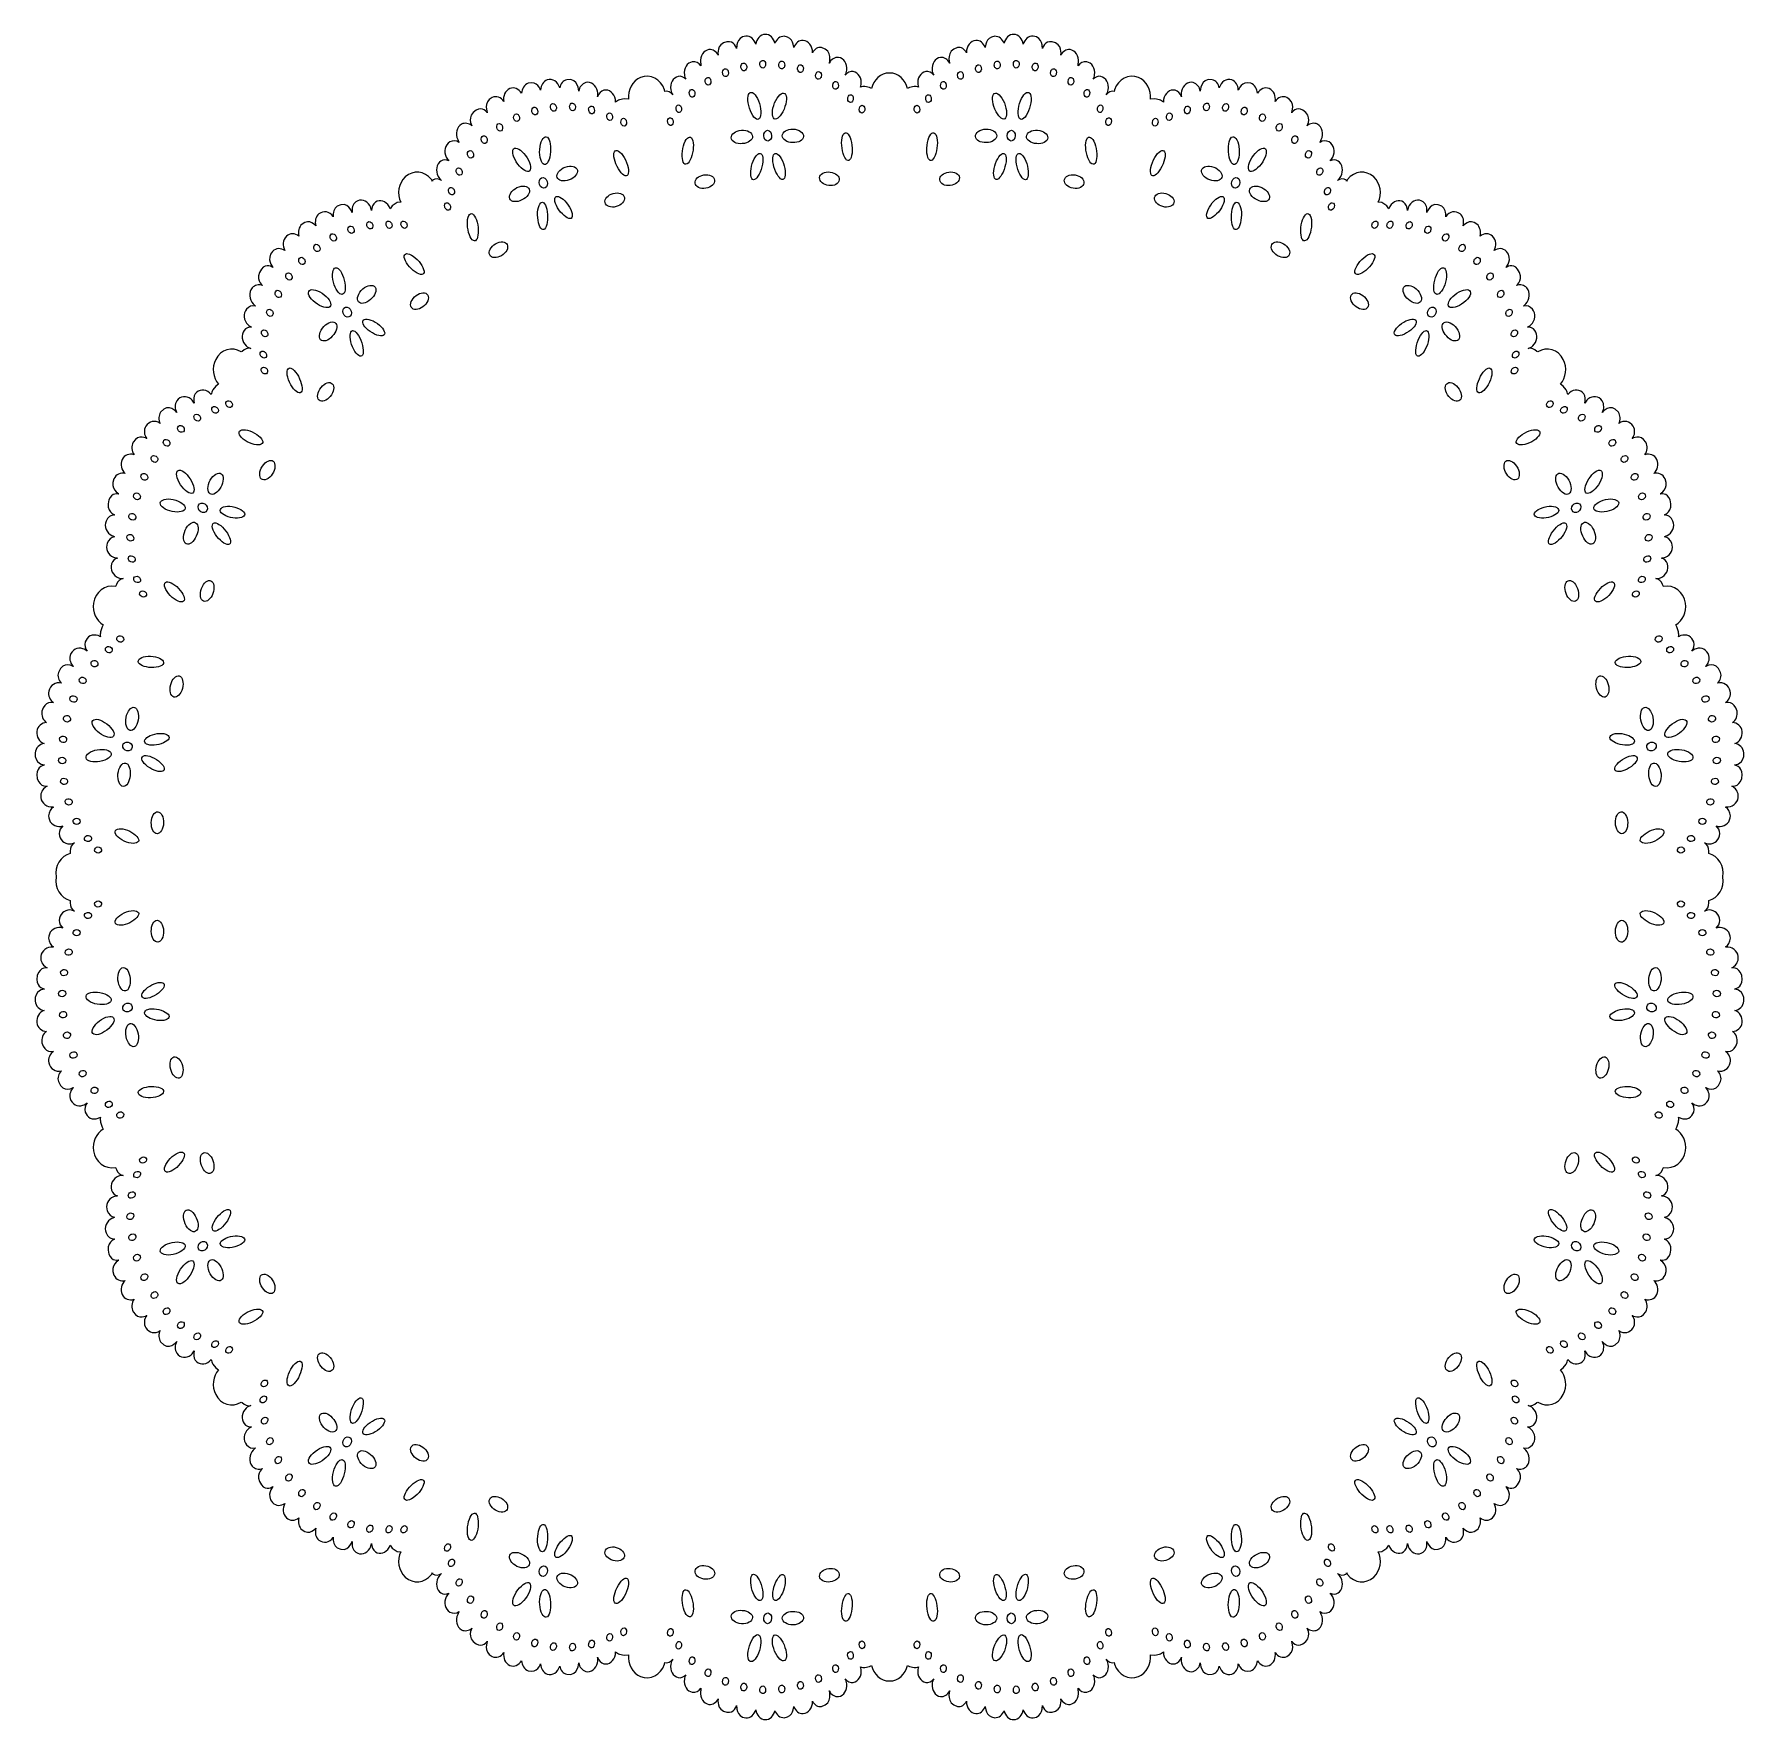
# Model space of a CAD drawing. Header units: centimetres. Extents: x -9.5 to 9.5, y -9.4 to 9.4.
import ezdxf

# ---------------------------------------------------------------- set-up
doc = ezdxf.new("R2010")
doc.units = ezdxf.units.CM
doc.header["$MEASUREMENT"] = 0
doc.layers.add('Camada 1', color=7, linetype='Continuous')

msp = doc.modelspace()

# ---------------------------------------------------------------- linework, layer by layer
at = {"layer": 'Camada 1'}
for points, knots in [([(9.27417, 0), (9.29338, -0.1206), (9.22318, -0.23577), (9.11629, -0.26226), (9.11629, -0.26226), (9.11629, -0.26226), (9.11817, -0.28708), (9.11817, -0.28708), (9.11817, -0.28708), (9.11878, -0.32669), (9.09835, -0.3614), (9.0674, -0.38101), (9.0674, -0.38101), (9.08335, -0.37254), (9.10148, -0.3673), (9.121, -0.36707), (9.121, -0.36707), (9.18566, -0.36617), (9.23885, -0.41787), (9.23969, -0.48256), (9.23969, -0.48256), (9.24022, -0.51733), (9.22257, -0.54791), (9.19828, -0.56866), (9.19828, -0.56866), (9.19828, -0.56866), (9.19849, -0.56892), (9.19849, -0.56892), (9.19849, -0.56892), (9.21227, -0.56365), (9.22738, -0.56072), (9.24307, -0.56101), (9.24307, -0.56101), (9.30779, -0.56199), (9.35861, -0.61633), (9.35663, -0.68211), (9.35663, -0.68211), (9.35539, -0.72328), (9.33361, -0.75873), (9.30162, -0.77834), (9.30162, -0.77834), (9.30228, -0.78003), (9.32313, -0.78025), (9.33342, -0.78083), (9.33342, -0.78083), (9.39753, -0.7839), (9.44984, -0.84073), (9.44526, -0.90741), (9.44526, -0.90741), (9.44182, -0.95408), (9.41277, -0.992), (9.37364, -1.00856), (9.37364, -1.00856), (9.37589, -1.0088), (9.48881, -1.00314), (9.48778, -1.13974), (9.48778, -1.13974), (9.48704, -1.23385), (9.40288, -1.2447), (9.40298, -1.24531), (9.40298, -1.24531), (9.40383, -1.24534), (9.51739, -1.2606), (9.50738, -1.38072), (9.50738, -1.38072), (9.50267, -1.43716), (9.45856, -1.47817), (9.40761, -1.48423), (9.40761, -1.48423), (9.46045, -1.50262), (9.49545, -1.5585), (9.48804, -1.6184), (9.48804, -1.6184), (9.48, -1.67579), (9.43317, -1.71611), (9.38051, -1.71862), (9.38051, -1.71862), (9.41869, -1.7446), (9.4429, -1.79688), (9.43155, -1.84599), (9.43155, -1.84599), (9.40491, -1.96116), (9.30331, -1.93952), (9.30307, -1.94047), (9.30307, -1.94047), (9.34352, -1.96743), (9.36567, -2.01691), (9.35472, -2.06715), (9.35472, -2.06715), (9.34088, -2.13279), (9.27855, -2.17245), (9.21563, -2.15571), (9.21563, -2.15571), (9.21563, -2.15571), (9.21465, -2.15526), (9.21465, -2.15526), (9.21465, -2.15526), (9.24415, -2.18439), (9.26267, -2.234), (9.24812, -2.27538), (9.24812, -2.27538), (9.19751, -2.41606), (9.0786, -2.33962), (9.07945, -2.34047), (9.07945, -2.34047), (9.11279, -2.37002), (9.12906, -2.41701), (9.11718, -2.4626), (9.11718, -2.4626), (9.10072, -2.52599), (9.03717, -2.56052), (8.97536, -2.5397), (8.97536, -2.5397), (8.957, -2.53354), (8.94131, -2.52314), (8.92811, -2.51041), (8.92811, -2.51041), (8.94973, -2.53962), (8.95891, -2.5778), (8.94936, -2.61434), (8.94936, -2.61434), (8.93097, -2.67586), (8.86567, -2.70705), (8.80445, -2.6844), (8.80445, -2.6844), (8.80445, -2.6844), (8.77998, -2.67183), (8.77998, -2.67183), (8.77998, -2.67183), (8.78376, -2.68993), (8.78371, -2.70895), (8.77805, -2.72742), (8.77805, -2.72742), (8.77805, -2.72742), (8.76117, -2.781), (8.76117, -2.781), (8.76117, -2.781), (8.76117, -2.781), (8.75011, -2.80537), (8.75011, -2.80537), (8.75011, -2.80537), (8.82689, -2.85053), (8.87227, -2.94668), (8.85642, -3.04656), (8.85642, -3.04656), (8.8366, -3.17062), (8.72958, -3.25354), (8.61742, -3.23169), (8.61742, -3.23169), (8.61533, -3.23124), (8.61332, -3.23084), (8.61126, -3.23037), (8.61126, -3.23037), (8.61126, -3.23037), (8.60298, -3.25265), (8.60298, -3.25265), (8.60298, -3.25265), (8.59134, -3.29012), (8.56141, -3.31499), (8.52622, -3.32168), (8.52622, -3.32168), (8.54387, -3.31975), (8.56252, -3.32171), (8.58091, -3.32885), (8.58091, -3.32885), (8.64198, -3.3525), (8.67597, -3.42119), (8.65677, -3.48236), (8.65677, -3.48236), (8.64645, -3.51519), (8.62047, -3.53721), (8.59121, -3.54753), (8.59121, -3.54753), (8.59121, -3.54753), (8.59134, -3.5479), (8.59134, -3.5479), (8.59134, -3.5479), (8.60589, -3.54816), (8.621, -3.5511), (8.63566, -3.55729), (8.63566, -3.55729), (8.69617, -3.58274), (8.72713, -3.65299), (8.7049, -3.71406), (8.7049, -3.71406), (8.69106, -3.75229), (8.65958, -3.77737), (8.62346, -3.7837), (8.62346, -3.7837), (8.62359, -3.78553), (8.64312, -3.79362), (8.65262, -3.79809), (8.65262, -3.79809), (8.71189, -3.82518), (8.74353, -3.89839), (8.71855, -3.95933), (8.71855, -3.95933), (8.7009, -4.00188), (8.66185, -4.02651), (8.61994, -4.02725), (8.61994, -4.02725), (8.622, -4.02833), (8.72985, -4.06572), (8.68667, -4.19373), (8.68667, -4.19373), (8.65685, -4.28186), (8.57443, -4.26025), (8.5743, -4.2608), (8.5743, -4.2608), (8.57512, -4.2612), (8.67709, -4.31853), (8.6306, -4.42762), (8.6306, -4.42762), (8.60872, -4.47887), (8.55456, -4.5007), (8.50484, -4.48715), (8.50484, -4.48715), (8.54881, -4.5244), (8.5644, -4.59018), (8.53892, -4.64365), (8.53892, -4.64365), (8.51363, -4.69456), (8.45714, -4.71472), (8.40687, -4.69712), (8.40687, -4.69712), (8.43473, -4.73601), (8.44135, -4.79428), (8.41544, -4.83613), (8.41544, -4.83613), (8.35477, -4.93426), (8.266, -4.8755), (8.26545, -4.87632), (8.26545, -4.87632), (8.29516, -4.91696), (8.30069, -4.97178), (8.27484, -5.01494), (8.27484, -5.01494), (8.2415, -5.07138), (8.1707, -5.08503), (8.11675, -5.0455), (8.11675, -5.0455), (8.11675, -5.0455), (8.11596, -5.04473), (8.11596, -5.04473), (8.11596, -5.04473), (8.13469, -5.08323), (8.13676, -5.13686), (8.11027, -5.17025), (8.11027, -5.17025), (8.0192, -5.28331), (7.93112, -5.16647), (7.93165, -5.16758), (7.93165, -5.16758), (7.95385, -5.20796), (7.95459, -5.25828), (7.92935, -5.29662), (7.92935, -5.29662), (7.89427, -5.35001), (7.82386, -5.35837), (7.77224, -5.31543), (7.77224, -5.31543), (7.75692, -5.3027), (7.74533, -5.28699), (7.73684, -5.27003), (7.73684, -5.27003), (7.74816, -5.30567), (7.74502, -5.34501), (7.7247, -5.37568), (7.7247, -5.37568), (7.6884, -5.42656), (7.61738, -5.43116), (7.56688, -5.38671), (7.56688, -5.38671), (7.56688, -5.38671), (7.54775, -5.36565), (7.54775, -5.36565), (7.54775, -5.36565), (7.54569, -5.38409), (7.53979, -5.40198), (7.52875, -5.41716), (7.52875, -5.41716), (7.52875, -5.41716), (7.49631, -5.46111), (7.49631, -5.46111), (7.49631, -5.46111), (7.49631, -5.46111), (7.46559, -5.4822), (7.46559, -5.4822), (7.46559, -5.4822), (7.52954, -5.55348), (7.54528, -5.66585), (7.49771, -5.75702), (7.49771, -5.75702), (7.44072, -5.86613), (7.31454, -5.90355), (7.21593, -5.84058), (7.21593, -5.84058), (7.21593, -5.84058), (7.2018, -5.84444), (7.2018, -5.84444), (7.2018, -5.84444), (7.17926, -5.87524), (7.14346, -5.8873), (7.10832, -5.88029), (7.10832, -5.88029), (7.12547, -5.88513), (7.14242, -5.89402), (7.15751, -5.9077), (7.15751, -5.9077), (7.2076, -5.95297), (7.21828, -6.03041), (7.18132, -6.08061), (7.18132, -6.08061), (7.1615, -6.10762), (7.1302, -6.11847), (7.09956, -6.11707), (7.09956, -6.11707), (7.09956, -6.11707), (7.09959, -6.11744), (7.09959, -6.11744), (7.09959, -6.11744), (7.11319, -6.12321), (7.12647, -6.13173), (7.13833, -6.14308), (7.13833, -6.14308), (7.18733, -6.18988), (7.19471, -6.26762), (7.15492, -6.31659), (7.15492, -6.31659), (7.1301, -6.34726), (7.09274, -6.35895), (7.05687, -6.35122), (7.05687, -6.35122), (7.05639, -6.35299), (7.07227, -6.36799), (7.07978, -6.37575), (7.07978, -6.37575), (7.12711, -6.42369), (7.13423, -6.50442), (7.09192, -6.55223), (7.09192, -6.55223), (7.06218, -6.58554), (7.01786, -6.5939), (6.97825, -6.57877), (6.97825, -6.57877), (6.97986, -6.58057), (7.06964, -6.65653), (6.98949, -6.76043), (6.98949, -6.76043), (6.93422, -6.832), (6.86344, -6.78046), (6.8632, -6.78099), (6.8632, -6.78099), (6.86378, -6.78165), (6.94191, -6.8741), (6.8645, -6.959), (6.8645, -6.959), (6.82807, -6.9989), (6.77047, -6.99893), (6.72792, -6.96736), (6.72792, -6.96736), (6.75774, -7.01903), (6.75202, -7.08674), (6.71157, -7.12733), (6.71157, -7.12733), (6.67204, -7.16556), (6.61275, -7.16315), (6.57094, -7.12765), (6.57094, -7.12765), (6.5851, -7.17472), (6.57327, -7.23198), (6.53604, -7.26153), (6.53604, -7.26153), (6.4487, -7.3308), (6.3834, -7.24198), (6.38266, -7.24251), (6.38266, -7.24251), (6.39803, -7.29196), (6.38626, -7.34559), (6.34863, -7.37636), (6.34863, -7.37636), (6.29987, -7.41676), (6.22909, -7.40284), (6.19065, -7.34527), (6.19065, -7.34527), (6.19065, -7.34527), (6.19012, -7.34421), (6.19012, -7.34421), (6.19012, -7.34421), (6.19581, -7.38752), (6.18115, -7.43869), (6.14596, -7.46004), (6.14596, -7.46004), (6.02542, -7.53182), (5.97877, -7.38873), (5.97893, -7.38998), (5.97893, -7.38998), (5.98732, -7.43634), (5.97247, -7.48385), (5.93689, -7.51037), (5.93689, -7.51037), (5.88741, -7.54728), (5.81865, -7.52849), (5.78341, -7.46859), (5.78341, -7.46859), (5.77296, -7.45081), (5.76698, -7.43168), (5.7642, -7.41255), (5.7642, -7.41255), (5.7638, -7.45033), (5.74867, -7.48608), (5.72009, -7.50724), (5.72009, -7.50724), (5.67024, -7.54129), (5.60214, -7.51875), (5.56838, -7.4579), (5.56838, -7.4579), (5.56838, -7.4579), (5.55692, -7.43089), (5.55692, -7.43089), (5.55692, -7.43089), (5.54927, -7.44743), (5.53821, -7.46201), (5.52319, -7.47211), (5.52319, -7.47211), (5.52319, -7.47211), (5.47911, -7.50116), (5.47911, -7.50116), (5.47911, -7.50116), (5.47911, -7.50116), (5.43871, -7.50518), (5.43871, -7.50518), (5.43871, -7.50518), (5.48311, -7.59818), (5.46451, -7.71595), (5.38873, -7.78633), (5.38873, -7.78633), (5.30144, -7.86732), (5.1713, -7.85472), (5.09811, -7.7582), (5.09811, -7.7582), (5.09372, -7.75241), (5.08964, -7.74648), (5.08586, -7.74037), (5.08586, -7.74037), (5.08586, -7.74037), (5.08382, -7.74992), (5.08382, -7.74992), (5.08382, -7.74992), (5.05313, -7.77032), (5.01577, -7.76812), (4.98492, -7.74825), (4.98492, -7.74825), (4.99955, -7.75931), (5.01273, -7.77407), (5.02268, -7.79262), (5.02268, -7.79262), (5.0557, -7.85414), (5.04184, -7.93097), (4.99159, -7.96412), (4.99159, -7.96412), (4.96458, -7.98201), (4.93187, -7.98037), (4.90346, -7.96748), (4.90346, -7.96748), (4.90346, -7.96748), (4.90341, -7.96782), (4.90341, -7.96782), (4.90341, -7.96782), (4.91439, -7.97835), (4.92423, -7.99139), (4.93188, -8.00656), (4.93188, -8.00656), (4.96342, -8.06903), (4.94635, -8.14491), (4.89383, -8.17587), (4.89383, -8.17587), (4.861, -8.19529), (4.82231, -8.19214), (4.79099, -8.17129), (4.79099, -8.17129), (4.79001, -8.17277), (4.80028, -8.19285), (4.80496, -8.20301), (4.80496, -8.20301), (4.83459, -8.26595), (4.81628, -8.34451), (4.76175, -8.3734), (4.76175, -8.3734), (4.72349, -8.39343), (4.67925, -8.38457), (4.64676, -8.35536), (4.64676, -8.35536), (4.64766, -8.35764), (4.70857, -8.46297), (4.60112, -8.53033), (4.60112, -8.53033), (4.52704, -8.57663), (4.47647, -8.50144), (4.47602, -8.50183), (4.47602, -8.50183), (4.47647, -8.50268), (4.52121, -8.61909), (4.42223, -8.6696), (4.42223, -8.6696), (4.37569, -8.69331), (4.32153, -8.67153), (4.29131, -8.62581), (4.29131, -8.62581), (4.30335, -8.68563), (4.2771, -8.74707), (4.22649, -8.7699), (4.22649, -8.7699), (4.17754, -8.79091), (4.12256, -8.7662), (4.09425, -8.71698), (4.09425, -8.71698), (4.09298, -8.76662), (4.06417, -8.81591), (4.02003, -8.82956), (4.02003, -8.82956), (3.91655, -8.86165), (3.88268, -8.75347), (3.88176, -8.7537), (3.88176, -8.7537), (3.88091, -8.80596), (3.85326, -8.85191), (3.80844, -8.86657), (3.80844, -8.86657), (3.75015, -8.8861), (3.68792, -8.84625), (3.66959, -8.77762), (3.66959, -8.77762), (3.66959, -8.77762), (3.66943, -8.77646), (3.66943, -8.77646), (3.66943, -8.77646), (3.66136, -8.81927), (3.63181, -8.86184), (3.59212, -8.86856), (3.59212, -8.86856), (3.45668, -8.89044), (3.45705, -8.73825), (3.45684, -8.73952), (3.45684, -8.73952), (3.45038, -8.78625), (3.42173, -8.82527), (3.38008, -8.83673), (3.38008, -8.83673), (3.32219, -8.85268), (3.2634, -8.80903), (3.24879, -8.73942), (3.24879, -8.73942), (3.24445, -8.71876), (3.24474, -8.69849), (3.24808, -8.67947), (3.24808, -8.67947), (3.23607, -8.71484), (3.21077, -8.74273), (3.17738, -8.75175), (3.17738, -8.75175), (3.12002, -8.7649), (3.06295, -8.71796), (3.05006, -8.64798), (3.05006, -8.64798), (3.05006, -8.64798), (3.04763, -8.61827), (3.04763, -8.61827), (3.04763, -8.61827), (3.03533, -8.63094), (3.02046, -8.64042), (3.00318, -8.6442), (3.00318, -8.6442), (3.00318, -8.6442), (2.9528, -8.65481), (2.9528, -8.65481), (2.9528, -8.65481), (2.9528, -8.65481), (2.90335, -8.65029), (2.90335, -8.65029), (2.90335, -8.65029), (2.91539, -8.75382), (2.8616, -8.85643), (2.76921, -8.89365), (2.76921, -8.89365), (2.66219, -8.93675), (2.54376, -8.87566), (2.50481, -8.75731), (2.50481, -8.75731), (2.50298, -8.7517), (2.50134, -8.74609), (2.49992, -8.74043), (2.49992, -8.74043), (2.49992, -8.74043), (2.50442, -8.73905), (2.50442, -8.73905), (2.50442, -8.73905), (2.46928, -8.74662), (2.43483, -8.73037), (2.41203, -8.7), (2.41203, -8.7), (2.42232, -8.71593), (2.4301, -8.73477), (2.43373, -8.75601), (2.43373, -8.75601), (2.44577, -8.82634), (2.40896, -8.89322), (2.3515, -8.90537), (2.3515, -8.90537), (2.32068, -8.91198), (2.29035, -8.89812), (2.26771, -8.87518), (2.26771, -8.87518), (2.26771, -8.87518), (2.2675, -8.8755), (2.2675, -8.8755), (2.2675, -8.8755), (2.27459, -8.8896), (2.27983, -8.90553), (2.28229, -8.92268), (2.28229, -8.92268), (2.29264, -8.99335), (2.25311, -9.05817), (2.19418, -9.06741), (2.19418, -9.06741), (2.1573, -9.07326), (2.12198, -9.05569), (2.09896, -9.02415), (2.09896, -9.02415), (2.09756, -9.02523), (2.101, -9.04796), (2.10229, -9.05926), (2.10229, -9.05926), (2.11065, -9.12964), (2.06919, -9.19653), (2.00902, -9.20309), (2.00902, -9.20309), (1.96687, -9.20743), (1.928, -9.1824), (1.90649, -9.14261), (1.90649, -9.14261), (1.9067, -9.14512), (1.93131, -9.26718), (1.80955, -9.28977), (1.80955, -9.28977), (1.72562, -9.30533), (1.70139, -9.2155), (1.70089, -9.21569), (1.70089, -9.21569), (1.701, -9.2167), (1.70708, -9.34303), (1.59842, -9.35301), (1.59842, -9.35301), (1.54736, -9.35767), (1.50322, -9.31668), (1.48896, -9.26226), (1.48896, -9.26226), (1.48174, -9.32303), (1.43805, -9.37087), (1.3835, -9.37317), (1.3835, -9.37317), (1.33098, -9.37441), (1.28695, -9.33039), (1.27555, -9.27342), (1.27555, -9.27342), (1.25901, -9.31954), (1.21671, -9.35502), (1.17104, -9.35113), (1.17104, -9.35113), (1.06388, -9.34211), (1.06547, -9.2277), (1.06457, -9.22754), (1.06457, -9.22754), (1.04764, -9.27636), (1.00745, -9.30903), (0.9608, -9.30586), (0.9608, -9.30586), (0.89992, -9.30213), (0.85383, -9.24114), (0.8578, -9.16971), (0.8578, -9.16971), (0.8578, -9.16971), (0.85801, -9.16855), (0.85801, -9.16855), (0.85801, -9.16855), (0.83724, -9.20572), (0.79626, -9.23454), (0.75689, -9.22586), (0.75689, -9.22586), (0.62285, -9.19517), (0.67024, -9.05235), (0.66966, -9.05343), (0.66966, -9.05343), (0.64915, -9.09484), (0.61018, -9.12071), (0.5675, -9.11571), (0.5675, -9.11571), (0.50813, -9.10875), (0.46643, -9.04554), (0.47423, -8.97455), (0.47423, -8.97455), (0.47653, -8.95349), (0.48304, -8.93454), (0.49209, -8.91798), (0.49209, -8.91798), (0.46981, -8.94658), (0.43745, -8.96328), (0.40327, -8.9592), (0.40327, -8.9592), (0.3453, -8.94983), (0.30619, -8.88411), (0.31569, -8.81349), (0.31569, -8.81349), (0.31569, -8.81349), (0.32262, -8.78468), (0.32262, -8.78468), (0.32262, -8.78468), (0.30717, -8.7919), (0.29021, -8.79518), (0.27285, -8.79217), (0.27285, -8.79217), (0.27285, -8.79217), (0.22221, -8.78312), (0.22221, -8.78312), (0.22221, -8.78312), (0.22221, -8.78312), (0.20041, -8.76934), (0.20041, -8.76934), (0.20041, -8.76934), (0.17824, -8.86896), (0.09696, -8.94283), (0.00007, -8.94283), (0.00007, -8.94283), (-0.09679, -8.94283), (-0.1781, -8.86896), (-0.20025, -8.76934), (-0.20025, -8.76934), (-0.20025, -8.76934), (-0.22205, -8.78312), (-0.22205, -8.78312), (-0.22205, -8.78312), (-0.22205, -8.78312), (-0.27266, -8.79217), (-0.27266, -8.79217), (-0.27266, -8.79217), (-0.29004, -8.79519), (-0.307, -8.79191), (-0.32248, -8.78468), (-0.32248, -8.78468), (-0.32248, -8.78468), (-0.31549, -8.81349), (-0.31549, -8.81349), (-0.31549, -8.81349), (-0.30602, -8.88411), (-0.3451, -8.9498), (-0.40309, -8.9592), (-0.40309, -8.9592), (-0.43727, -8.96327), (-0.46966, -8.94658), (-0.49191, -8.91798), (-0.49191, -8.91798), (-0.48286, -8.93454), (-0.47635, -8.95349), (-0.47405, -8.97455), (-0.47405, -8.97455), (-0.46624, -9.04554), (-0.50797, -9.10875), (-0.56732, -9.11571), (-0.56732, -9.11571), (-0.61002, -9.12068), (-0.64897, -9.09483), (-0.6695, -9.05343), (-0.6695, -9.05343), (-0.67006, -9.05235), (-0.62267, -9.19514), (-0.75671, -9.22586), (-0.75671, -9.22586), (-0.79611, -9.23454), (-0.83706, -9.20573), (-0.85786, -9.16855), (-0.85786, -9.16855), (-0.85786, -9.16855), (-0.85765, -9.16971), (-0.85765, -9.16971), (-0.85765, -9.16971), (-0.85368, -9.24112), (-0.89977, -9.30213), (-0.96065, -9.30586), (-0.96065, -9.30586), (-1.0073, -9.30904), (-1.04749, -9.27636), (-1.06442, -9.22754), (-1.06442, -9.22754), (-1.06532, -9.2277), (-1.06373, -9.3421), (-1.17089, -9.35113), (-1.17089, -9.35113), (-1.21658, -9.35502), (-1.25889, -9.31957), (-1.2754, -9.27342), (-1.2754, -9.27342), (-1.2868, -9.33036), (-1.33083, -9.37439), (-1.38335, -9.37317), (-1.38335, -9.37317), (-1.43793, -9.37087), (-1.48159, -9.323), (-1.48881, -9.26226), (-1.48881, -9.26226), (-1.50307, -9.31668), (-1.54723, -9.35764), (-1.59827, -9.35301), (-1.59827, -9.35301), (-1.70693, -9.34301), (-1.70085, -9.2167), (-1.70074, -9.21569), (-1.70074, -9.21569), (-1.70127, -9.2155), (-1.72551, -9.30533), (-1.80943, -9.28977), (-1.80943, -9.28977), (-1.93122, -9.26717), (-1.90659, -9.14512), (-1.9064, -9.14261), (-1.9064, -9.14261), (-1.92791, -9.1824), (-1.96678, -9.20743), (-2.0089, -9.20309), (-2.0089, -9.20309), (-2.06909, -9.19653), (-2.11058, -9.12967), (-2.10217, -9.05926), (-2.10217, -9.05926), (-2.10087, -9.04796), (-2.09746, -9.02523), (-2.09886, -9.02415), (-2.09886, -9.02415), (-2.12188, -9.05566), (-2.1572, -9.07323), (-2.19406, -9.06741), (-2.19406, -9.06741), (-2.25301, -9.05818), (-2.29251, -8.99335), (-2.28219, -8.92268), (-2.28219, -8.92268), (-2.2797, -8.90553), (-2.27446, -8.88961), (-2.26737, -8.8755), (-2.26737, -8.8755), (-2.26737, -8.8755), (-2.26758, -8.87518), (-2.26758, -8.87518), (-2.26758, -8.87518), (-2.29023, -8.89809), (-2.32055, -8.91198), (-2.35137, -8.90537), (-2.35137, -8.90537), (-2.40886, -8.89323), (-2.44564, -8.82637), (-2.4336, -8.75601), (-2.4336, -8.75601), (-2.42998, -8.73476), (-2.4222, -8.7159), (-2.4119, -8.7), (-2.4119, -8.7), (-2.43473, -8.73035), (-2.46916, -8.74662), (-2.50432, -8.73905), (-2.50432, -8.73905), (-2.50432, -8.73905), (-2.49985, -8.74043), (-2.49985, -8.74043), (-2.49985, -8.74043), (-2.50125, -8.74609), (-2.50289, -8.7517), (-2.50472, -8.75731), (-2.50472, -8.75731), (-2.54369, -8.87568), (-2.66209, -8.93675), (-2.76914, -8.89365), (-2.76914, -8.89365), (-2.86151, -8.85642), (-2.91532, -8.75382), (-2.90326, -8.65029), (-2.90326, -8.65029), (-2.90326, -8.65029), (-2.95271, -8.65481), (-2.95271, -8.65481), (-2.95271, -8.65481), (-2.95271, -8.65481), (-3.00309, -8.6442), (-3.00309, -8.6442), (-3.00309, -8.6442), (-3.02034, -8.64039), (-3.03526, -8.63092), (-3.04757, -8.61827), (-3.04757, -8.61827), (-3.04757, -8.61827), (-3.04998, -8.64798), (-3.04998, -8.64798), (-3.04998, -8.64798), (-3.06287, -8.71796), (-3.11994, -8.7649), (-3.1773, -8.75175), (-3.1773, -8.75175), (-3.21069, -8.7427), (-3.23598, -8.71481), (-3.24802, -8.67947), (-3.24802, -8.67947), (-3.24466, -8.69849), (-3.2444, -8.71873), (-3.24873, -8.73942), (-3.24873, -8.73942), (-3.26334, -8.80903), (-3.32213, -8.85266), (-3.38002, -8.83673), (-3.38002, -8.83673), (-3.42167, -8.82527), (-3.45032, -8.78625), (-3.45678, -8.73952), (-3.45678, -8.73952), (-3.45699, -8.73825), (-3.45659, -8.89044), (-3.59206, -8.86856), (-3.59206, -8.86856), (-3.63172, -8.86181), (-3.66133, -8.81927), (-3.66934, -8.77646), (-3.66934, -8.77646), (-3.66934, -8.77646), (-3.6695, -8.77762), (-3.6695, -8.77762), (-3.6695, -8.77762), (-3.68784, -8.84628), (-3.75004, -8.88613), (-3.80835, -8.86657), (-3.80835, -8.86657), (-3.85317, -8.85191), (-3.88085, -8.80595), (-3.88169, -8.7537), (-3.88169, -8.7537), (-3.88259, -8.75346), (-3.91643, -8.86165), (-4.01991, -8.82956), (-4.01991, -8.82956), (-4.06407, -8.81591), (-4.09288, -8.76662), (-4.09415, -8.71698), (-4.09415, -8.71698), (-4.12246, -8.76619), (-4.17744, -8.7909), (-4.22639, -8.7699), (-4.22639, -8.7699), (-4.277, -8.74707), (-4.30325, -8.6856), (-4.29121, -8.62581), (-4.29121, -8.62581), (-4.32145, -8.67156), (-4.37559, -8.69331), (-4.42213, -8.6696), (-4.42213, -8.6696), (-4.52116, -8.61909), (-4.47634, -8.50267), (-4.47595, -8.50183), (-4.47595, -8.50183), (-4.4764, -8.50143), (-4.52694, -8.57663), (-4.60102, -8.53033), (-4.60102, -8.53033), (-4.70847, -8.46297), (-4.64759, -8.35764), (-4.64663, -8.35536), (-4.64663, -8.35536), (-4.67915, -8.38457), (-4.72339, -8.39341), (-4.76162, -8.3734), (-4.76162, -8.3734), (-4.81615, -8.34448), (-4.83446, -8.26593), (-4.8048, -8.20301), (-4.8048, -8.20301), (-4.80012, -8.19285), (-4.78985, -8.17274), (-4.79083, -8.17129), (-4.79083, -8.17129), (-4.82218, -8.19214), (-4.86087, -8.19529), (-4.89367, -8.17587), (-4.89367, -8.17587), (-4.94619, -8.14491), (-4.96328, -8.06903), (-4.93172, -8.00656), (-4.93172, -8.00656), (-4.92407, -7.9914), (-4.91423, -7.97838), (-4.90322, -7.96782), (-4.90322, -7.96782), (-4.90322, -7.96782), (-4.9033, -7.96748), (-4.9033, -7.96748), (-4.9033, -7.96748), (-4.93172, -7.98037), (-4.96445, -7.98201), (-4.99141, -7.96412), (-4.99141, -7.96412), (-5.04165, -7.93094), (-5.05555, -7.85413), (-5.02247, -7.79262), (-5.02247, -7.79262), (-5.01255, -7.77407), (-4.99937, -7.75931), (-4.98474, -7.74825), (-4.98474, -7.74825), (-5.01559, -7.76812), (-5.05298, -7.77034), (-5.08367, -7.74992), (-5.08367, -7.74992), (-5.08367, -7.74992), (-5.08571, -7.74037), (-5.08571, -7.74037), (-5.08571, -7.74037), (-5.08949, -7.74646), (-5.09357, -7.75241), (-5.09796, -7.7582), (-5.09796, -7.7582), (-5.17117, -7.85469), (-5.30132, -7.86729), (-5.38858, -7.78633), (-5.38858, -7.78633), (-5.46433, -7.71595), (-5.48296, -7.59818), (-5.43859, -7.50518), (-5.43859, -7.50518), (-5.43859, -7.50518), (-5.47899, -7.50116), (-5.47899, -7.50116), (-5.47899, -7.50116), (-5.47899, -7.50116), (-5.52307, -7.47211), (-5.52307, -7.47211), (-5.52307, -7.47211), (-5.53812, -7.462), (-5.54921, -7.44742), (-5.55683, -7.43089), (-5.55683, -7.43089), (-5.55683, -7.43089), (-5.56829, -7.4579), (-5.56829, -7.4579), (-5.56829, -7.4579), (-5.60202, -7.51875), (-5.67015, -7.5413), (-5.72, -7.50724), (-5.72, -7.50724), (-5.74858, -7.48607), (-5.76371, -7.45033), (-5.76411, -7.41255), (-5.76411, -7.41255), (-5.76684, -7.43171), (-5.77284, -7.45081), (-5.78332, -7.46859), (-5.78332, -7.46859), (-5.81856, -7.52849), (-5.8873, -7.54728), (-5.93675, -7.51037), (-5.93675, -7.51037), (-5.97234, -7.48386), (-5.98718, -7.43634), (-5.97885, -7.38998), (-5.97885, -7.38998), (-5.97866, -7.38874), (-6.02534, -7.53182), (-6.14586, -7.46004), (-6.14586, -7.46004), (-6.18108, -7.43869), (-6.19571, -7.38752), (-6.19002, -7.34421), (-6.19002, -7.34421), (-6.19002, -7.34421), (-6.19052, -7.34527), (-6.19052, -7.34527), (-6.19052, -7.34527), (-6.22899, -7.40284), (-6.29977, -7.41676), (-6.3485, -7.37636), (-6.3485, -7.37636), (-6.3861, -7.34562), (-6.39787, -7.29198), (-6.38255, -7.24251), (-6.38255, -7.24251), (-6.38332, -7.24195), (-6.44856, -7.3308), (-6.53588, -7.26153), (-6.53588, -7.26153), (-6.57316, -7.232), (-6.58496, -7.17475), (-6.57083, -7.12765), (-6.57083, -7.12765), (-6.61263, -7.16318), (-6.67193, -7.16559), (-6.71143, -7.12733), (-6.71143, -7.12733), (-6.75194, -7.08674), (-6.7576, -7.01904), (-6.72778, -6.96736), (-6.72778, -6.96736), (-6.77033, -6.9989), (-6.82795, -6.99887), (-6.86436, -6.959), (-6.86436, -6.959), (-6.94178, -6.8741), (-6.8637, -6.78168), (-6.86304, -6.78099), (-6.86304, -6.78099), (-6.86336, -6.78043), (-6.93411, -6.832), (-6.98935, -6.76043), (-6.98935, -6.76043), (-7.06952, -6.65653), (-6.97972, -6.58057), (-6.97813, -6.57877), (-6.97813, -6.57877), (-7.01771, -6.5939), (-7.062, -6.58554), (-7.09177, -6.55223), (-7.09177, -6.55223), (-7.13402, -6.50442), (-7.12696, -6.4237), (-7.07965, -6.37575), (-7.07965, -6.37575), (-7.07208, -6.368), (-7.05623, -6.35302), (-7.05671, -6.35122), (-7.05671, -6.35122), (-7.09259, -6.35895), (-7.12992, -6.34728), (-7.15476, -6.31659), (-7.15476, -6.31659), (-7.19453, -6.26762), (-7.18715, -6.18988), (-7.13817, -6.14308), (-7.13817, -6.14308), (-7.12632, -6.13173), (-7.11303, -6.12321), (-7.09943, -6.11744), (-7.09943, -6.11744), (-7.09943, -6.11744), (-7.09943, -6.11707), (-7.09943, -6.11707), (-7.09943, -6.11707), (-7.1301, -6.11847), (-7.16137, -6.10762), (-7.18116, -6.08061), (-7.18116, -6.08061), (-7.21812, -6.03042), (-7.20743, -5.95297), (-7.15735, -5.9077), (-7.15735, -5.9077), (-7.14227, -5.89399), (-7.12534, -5.8851), (-7.10816, -5.88029), (-7.10816, -5.88029), (-7.1433, -5.8873), (-7.17909, -5.87524), (-7.20164, -5.84444), (-7.20164, -5.84444), (-7.20164, -5.84444), (-7.21577, -5.84058), (-7.21577, -5.84058), (-7.21577, -5.84058), (-7.31441, -5.90355), (-7.44061, -5.86614), (-7.49755, -5.75702), (-7.49755, -5.75702), (-7.54512, -5.66587), (-7.52941, -5.5535), (-7.46546, -5.4822), (-7.46546, -5.4822), (-7.46546, -5.4822), (-7.4962, -5.46111), (-7.4962, -5.46111), (-7.4962, -5.46111), (-7.4962, -5.46111), (-7.52861, -5.41716), (-7.52861, -5.41716), (-7.52861, -5.41716), (-7.53964, -5.40197), (-7.54557, -5.38409), (-7.54761, -5.36565), (-7.54761, -5.36565), (-7.54761, -5.36565), (-7.56674, -5.38671), (-7.56674, -5.38671), (-7.56674, -5.38671), (-7.61725, -5.43116), (-7.68826, -5.42656), (-7.72456, -5.37568), (-7.72456, -5.37568), (-7.74488, -5.34501), (-7.74803, -5.30567), (-7.73673, -5.27003), (-7.73673, -5.27003), (-7.7452, -5.28699), (-7.75673, -5.30268), (-7.77208, -5.31543), (-7.77208, -5.31543), (-7.82373, -5.35837), (-7.89411, -5.35001), (-7.92919, -5.29662), (-7.92919, -5.29662), (-7.95446, -5.25828), (-7.95369, -5.20796), (-7.93149, -5.16758), (-7.93149, -5.16758), (-7.93096, -5.16647), (-8.01904, -5.28331), (-8.11011, -5.17025), (-8.11011, -5.17025), (-8.13657, -5.13686), (-8.1345, -5.08323), (-8.11577, -5.04473), (-8.11577, -5.04473), (-8.11577, -5.04473), (-8.11659, -5.0455), (-8.11659, -5.0455), (-8.11659, -5.0455), (-8.17054, -5.08503), (-8.24131, -5.07138), (-8.27465, -5.01494), (-8.27465, -5.01494), (-8.3005, -4.97179), (-8.29497, -4.91696), (-8.26528, -4.87632), (-8.26528, -4.87632), (-8.26584, -4.87553), (-8.3546, -4.93426), (-8.41525, -4.83613), (-8.41525, -4.83613), (-8.44115, -4.79427), (-8.43454, -4.73601), (-8.40668, -4.69712), (-8.40668, -4.69712), (-8.45692, -4.71469), (-8.51344, -4.69453), (-8.53873, -4.64365), (-8.53873, -4.64365), (-8.56421, -4.59018), (-8.54863, -4.5244), (-8.50463, -4.48715), (-8.50463, -4.48715), (-8.55437, -4.5007), (-8.60851, -4.47887), (-8.63036, -4.42762), (-8.63036, -4.42762), (-8.67687, -4.31853), (-8.5749, -4.2612), (-8.57411, -4.2608), (-8.57411, -4.2608), (-8.57422, -4.26024), (-8.65666, -4.28186), (-8.68648, -4.19373), (-8.68648, -4.19373), (-8.72966, -4.06572), (-8.62182, -4.02834), (-8.61975, -4.02725), (-8.61975, -4.02725), (-8.66163, -4.02651), (-8.70066, -4.00188), (-8.71833, -3.95933), (-8.71833, -3.95933), (-8.74328, -3.8984), (-8.71166, -3.82521), (-8.65237, -3.79809), (-8.65237, -3.79809), (-8.6429, -3.79362), (-8.62335, -3.78552), (-8.62324, -3.7837), (-8.62324, -3.7837), (-8.65936, -3.77738), (-8.69081, -3.75229), (-8.70468, -3.71406), (-8.70468, -3.71406), (-8.72693, -3.65299), (-8.69592, -3.58275), (-8.63544, -3.55729), (-8.63544, -3.55729), (-8.62078, -3.5511), (-8.60567, -3.54814), (-8.5911, -3.5479), (-8.5911, -3.5479), (-8.5911, -3.5479), (-8.59099, -3.54753), (-8.59099, -3.54753), (-8.59099, -3.54753), (-8.62023, -3.53721), (-8.64626, -3.5152), (-8.65653, -3.48236), (-8.65653, -3.48236), (-8.67574, -3.42119), (-8.64177, -3.3525), (-8.58067, -3.32885), (-8.58067, -3.32885), (-8.56228, -3.32171), (-8.54363, -3.31975), (-8.52598, -3.32168), (-8.52598, -3.32168), (-8.56117, -3.31499), (-8.59109, -3.29012), (-8.60274, -3.25265), (-8.60274, -3.25265), (-8.60274, -3.25265), (-8.61102, -3.23037), (-8.61102, -3.23037), (-8.61102, -3.23037), (-8.61306, -3.23085), (-8.61515, -3.23124), (-8.61721, -3.23169), (-8.61721, -3.23169), (-8.72937, -3.25354), (-8.83639, -3.17062), (-8.85618, -3.04656), (-8.85618, -3.04656), (-8.87208, -2.94668), (-8.82671, -2.85053), (-8.74992, -2.80537), (-8.74992, -2.80537), (-8.74992, -2.80537), (-8.76095, -2.781), (-8.76095, -2.781), (-8.76095, -2.781), (-8.76095, -2.781), (-8.7778, -2.72742), (-8.7778, -2.72742), (-8.7778, -2.72742), (-8.78349, -2.70898), (-8.78352, -2.68993), (-8.77976, -2.67183), (-8.77976, -2.67183), (-8.77976, -2.67183), (-8.80418, -2.6844), (-8.80418, -2.6844), (-8.80418, -2.6844), (-8.8654, -2.70702), (-8.9307, -2.67585), (-8.94912, -2.61434), (-8.94912, -2.61434), (-8.9587, -2.5778), (-8.94952, -2.53965), (-8.92787, -2.51041), (-8.92787, -2.51041), (-8.94107, -2.52314), (-8.95676, -2.53353), (-8.97512, -2.5397), (-8.97512, -2.5397), (-9.03695, -2.56052), (-9.10048, -2.52599), (-9.11694, -2.4626), (-9.11694, -2.4626), (-9.12882, -2.41699), (-9.11255, -2.37002), (-9.07924, -2.34047), (-9.07924, -2.34047), (-9.07839, -2.33962), (-9.1973, -2.41606), (-9.24791, -2.27538), (-9.24791, -2.27538), (-9.26249, -2.234), (-9.24397, -2.18439), (-9.21444, -2.15526), (-9.21444, -2.15526), (-9.21444, -2.15526), (-9.21545, -2.15571), (-9.21545, -2.15571), (-9.21545, -2.15571), (-9.27837, -2.17248), (-9.34065, -2.13282), (-9.35454, -2.06715), (-9.35454, -2.06715), (-9.36549, -2.01691), (-9.34332, -1.9674), (-9.30284, -1.94047), (-9.30284, -1.94047), (-9.3031, -1.93952), (-9.40473, -1.96113), (-9.43135, -1.84599), (-9.43135, -1.84599), (-9.44273, -1.79688), (-9.41852, -1.7446), (-9.38034, -1.71862), (-9.38034, -1.71862), (-9.43299, -1.71611), (-9.47985, -1.67578), (-9.48787, -1.6184), (-9.48787, -1.6184), (-9.49528, -1.55847), (-9.4603, -1.50262), (-9.40744, -1.48423), (-9.40744, -1.48423), (-9.45835, -1.47817), (-9.50248, -1.43716), (-9.50721, -1.38072), (-9.50721, -1.38072), (-9.51718, -1.2606), (-9.40363, -1.24533), (-9.40278, -1.24531), (-9.40278, -1.24531), (-9.4027, -1.2447), (-9.48684, -1.23383), (-9.48761, -1.13974), (-9.48761, -1.13974), (-9.48862, -1.00314), (-9.37572, -1.0088), (-9.37342, -1.00856), (-9.37342, -1.00856), (-9.41255, -0.992), (-9.44163, -0.95406), (-9.44507, -0.90741), (-9.44507, -0.90741), (-9.44967, -0.84071), (-9.39731, -0.7839), (-9.33323, -0.78083), (-9.33323, -0.78083), (-9.32294, -0.78027), (-9.30209, -0.78006), (-9.3014, -0.77834), (-9.3014, -0.77834), (-9.33336, -0.75876), (-9.35522, -0.72328), (-9.35641, -0.68211), (-9.35641, -0.68211), (-9.35845, -0.61633), (-9.30759, -0.56199), (-9.24288, -0.56101), (-9.24288, -0.56101), (-9.22719, -0.56072), (-9.21208, -0.56366), (-9.1983, -0.56892), (-9.1983, -0.56892), (-9.1983, -0.56892), (-9.19809, -0.56866), (-9.19809, -0.56866), (-9.19809, -0.56866), (-9.22238, -0.54792), (-9.24003, -0.51736), (-9.2395, -0.48256), (-9.2395, -0.48256), (-9.23863, -0.41787), (-9.18547, -0.36617), (-9.12078, -0.36707), (-9.12078, -0.36707), (-9.10125, -0.36733), (-9.08313, -0.37255), (-9.06718, -0.38101), (-9.06718, -0.38101), (-9.09814, -0.3614), (-9.11859, -0.32669), (-9.11793, -0.28708), (-9.11793, -0.28708), (-9.11793, -0.28708), (-9.11608, -0.26226), (-9.11608, -0.26226), (-9.11608, -0.26226), (-9.22297, -0.23578), (-9.29317, -0.1206), (-9.27396, 0), (-9.27396, 0), (-9.2932, 0.1206), (-9.22297, 0.23577), (-9.11608, 0.26228), (-9.11608, 0.26228), (-9.11608, 0.26228), (-9.11793, 0.2871), (-9.11793, 0.2871), (-9.11793, 0.2871), (-9.11859, 0.32671), (-9.09814, 0.36142), (-9.06718, 0.38103), (-9.06718, 0.38103), (-9.08316, 0.37256), (-9.10128, 0.36732), (-9.12078, 0.36709), (-9.12078, 0.36709), (-9.18547, 0.36616), (-9.23863, 0.41789), (-9.2395, 0.48261), (-9.2395, 0.48261), (-9.24003, 0.51738), (-9.22238, 0.54794), (-9.19809, 0.56868), (-9.19809, 0.56868), (-9.19809, 0.56868), (-9.1983, 0.56894), (-9.1983, 0.56894), (-9.1983, 0.56894), (-9.21208, 0.56367), (-9.22719, 0.56074), (-9.24288, 0.561), (-9.24288, 0.561), (-9.3076, 0.56203), (-9.35845, 0.61635), (-9.35641, 0.68213), (-9.35641, 0.68213), (-9.35522, 0.72333), (-9.33339, 0.75878), (-9.3014, 0.77839), (-9.3014, 0.77839), (-9.30209, 0.78008), (-9.32294, 0.7803), (-9.33323, 0.78088), (-9.33323, 0.78088), (-9.39731, 0.78392), (-9.44965, 0.84076), (-9.44507, 0.90743), (-9.44507, 0.90743), (-9.4416, 0.9541), (-9.41255, 0.99202), (-9.37342, 1.00858), (-9.37342, 1.00858), (-9.37572, 1.00882), (-9.48862, 1.00316), (-9.48761, 1.13976), (-9.48761, 1.13976), (-9.48684, 1.23387), (-9.40271, 1.24472), (-9.40278, 1.24533), (-9.40278, 1.24533), (-9.40365, 1.24536), (-9.51719, 1.26065), (-9.50721, 1.38077), (-9.50721, 1.38077), (-9.50247, 1.43721), (-9.45837, 1.47819), (-9.40744, 1.48428), (-9.40744, 1.48428), (-9.4603, 1.50267), (-9.49528, 1.55855), (-9.48787, 1.61845), (-9.48787, 1.61845), (-9.47983, 1.67584), (-9.43297, 1.71616), (-9.38034, 1.71867), (-9.38034, 1.71867), (-9.41852, 1.74468), (-9.44273, 1.79693), (-9.43135, 1.84604), (-9.43135, 1.84604), (-9.40473, 1.96121), (-9.30311, 1.93957), (-9.30284, 1.94052), (-9.30284, 1.94052), (-9.34332, 1.96748), (-9.36547, 2.01696), (-9.35454, 2.06726), (-9.35454, 2.06726), (-9.34068, 2.13288), (-9.27837, 2.17254), (-9.21545, 2.15579), (-9.21545, 2.15579), (-9.21545, 2.15579), (-9.21444, 2.15534), (-9.21444, 2.15534), (-9.21444, 2.15534), (-9.24397, 2.18444), (-9.26249, 2.23408), (-9.24791, 2.27546), (-9.24791, 2.27546), (-9.1973, 2.41617), (-9.07839, 2.3397), (-9.07924, 2.34052), (-9.07924, 2.34052), (-9.11258, 2.3701), (-9.12885, 2.41706), (-9.11694, 2.46268), (-9.11694, 2.46268), (-9.10046, 2.5261), (-9.03696, 2.5606), (-8.97512, 2.53978), (-8.97512, 2.53978), (-8.95676, 2.53362), (-8.94104, 2.52324), (-8.92787, 2.51049), (-8.92787, 2.51049), (-8.94951, 2.5397), (-8.95869, 2.57788), (-8.94912, 2.61439), (-8.94912, 2.61439), (-8.9307, 2.67593), (-8.86541, 2.7071), (-8.80418, 2.68445), (-8.80418, 2.68445), (-8.80418, 2.68445), (-8.77976, 2.67191), (-8.77976, 2.67191), (-8.77976, 2.67191), (-8.78352, 2.69001), (-8.78349, 2.70903), (-8.7778, 2.7275), (-8.7778, 2.7275), (-8.7778, 2.7275), (-8.76095, 2.78108), (-8.76095, 2.78108), (-8.76095, 2.78108), (-8.76095, 2.78108), (-8.74992, 2.80545), (-8.74992, 2.80545), (-8.74992, 2.80545), (-8.8267, 2.85061), (-8.87208, 2.94676), (-8.85618, 3.04662), (-8.85618, 3.04662), (-8.83639, 3.17071), (-8.72939, 3.25363), (-8.61721, 3.23175), (-8.61721, 3.23175), (-8.61512, 3.23133), (-8.61306, 3.2309), (-8.61102, 3.23043), (-8.61102, 3.23043), (-8.61102, 3.23043), (-8.60274, 3.25271), (-8.60274, 3.25271), (-8.60274, 3.25271), (-8.5911, 3.29018), (-8.56117, 3.31505), (-8.52598, 3.32174), (-8.52598, 3.32174), (-8.54363, 3.31981), (-8.56228, 3.32177), (-8.58067, 3.32891), (-8.58067, 3.32891), (-8.64176, 3.35254), (-8.67573, 3.42122), (-8.65653, 3.48239), (-8.65653, 3.48239), (-8.64626, 3.51525), (-8.62023, 3.53729), (-8.59099, 3.54758), (-8.59099, 3.54758), (-8.59099, 3.54758), (-8.5911, 3.54792), (-8.5911, 3.54792), (-8.5911, 3.54792), (-8.60568, 3.54818), (-8.62079, 3.55115), (-8.63544, 3.55731), (-8.63544, 3.55731), (-8.69592, 3.58274), (-8.72693, 3.65304), (-8.70468, 3.71408), (-8.70468, 3.71408), (-8.69082, 3.75231), (-8.65938, 3.77739), (-8.62324, 3.78372), (-8.62324, 3.78372), (-8.62335, 3.78557), (-8.64287, 3.79367), (-8.65237, 3.79809), (-8.65237, 3.79809), (-8.71166, 3.82521), (-8.74328, 3.89842), (-8.71833, 3.95933), (-8.71833, 3.95933), (-8.70066, 4.00188), (-8.66163, 4.02651), (-8.61975, 4.02725), (-8.61975, 4.02725), (-8.62181, 4.02833), (-8.72966, 4.06575), (-8.68648, 4.19373), (-8.68648, 4.19373), (-8.65666, 4.28186), (-8.57422, 4.26025), (-8.57411, 4.26083), (-8.57411, 4.26083), (-8.5749, 4.2612), (-8.67687, 4.31854), (-8.63036, 4.42762), (-8.63036, 4.42762), (-8.60848, 4.47887), (-8.55435, 4.50067), (-8.50463, 4.48715), (-8.50463, 4.48715), (-8.5486, 4.52443), (-8.56421, 4.59018), (-8.53873, 4.64365), (-8.53873, 4.64365), (-8.51341, 4.69453), (-8.45692, 4.71472), (-8.40668, 4.69715), (-8.40668, 4.69715), (-8.43454, 4.73604), (-8.44113, 4.79428), (-8.41525, 4.83614), (-8.41525, 4.83614), (-8.35461, 4.93427), (-8.26584, 4.87551), (-8.26528, 4.87633), (-8.26528, 4.87633), (-8.29499, 4.91697), (-8.30052, 4.97182), (-8.27465, 5.01495), (-8.27465, 5.01495), (-8.24134, 5.07136), (-8.17054, 5.08506), (-8.11659, 5.04551), (-8.11659, 5.04551), (-8.11659, 5.04551), (-8.11577, 5.04472), (-8.11577, 5.04472), (-8.11577, 5.04472), (-8.1345, 5.08324), (-8.13657, 5.13687), (-8.11011, 5.17026), (-8.11011, 5.17026), (-8.01904, 5.28332), (-7.93096, 5.16648), (-7.93149, 5.16759), (-7.93149, 5.16759), (-7.95366, 5.20797), (-7.95443, 5.25826), (-7.92919, 5.29663), (-7.92919, 5.29663), (-7.89411, 5.35), (-7.82373, 5.35838), (-7.77208, 5.31542), (-7.77208, 5.31542), (-7.75673, 5.30267), (-7.7452, 5.28698), (-7.73673, 5.27002), (-7.73673, 5.27002), (-7.74803, 5.30566), (-7.74485, 5.345), (-7.72456, 5.37569), (-7.72456, 5.37569), (-7.68826, 5.42654), (-7.61724, 5.43115), (-7.56674, 5.38672), (-7.56674, 5.38672), (-7.56674, 5.38672), (-7.54761, 5.36569), (-7.54761, 5.36569), (-7.54761, 5.36569), (-7.54557, 5.38411), (-7.53965, 5.40202), (-7.52861, 5.41718), (-7.52861, 5.41718), (-7.52861, 5.41718), (-7.4962, 5.46115), (-7.4962, 5.46115), (-7.4962, 5.46115), (-7.4962, 5.46115), (-7.46546, 5.48224), (-7.46546, 5.48224), (-7.46546, 5.48224), (-7.52941, 5.55352), (-7.54513, 5.66589), (-7.49755, 5.75706), (-7.49755, 5.75706), (-7.44061, 5.86617), (-7.31438, 5.90359), (-7.21577, 5.84062), (-7.21577, 5.84062), (-7.21577, 5.84062), (-7.20164, 5.84448), (-7.20164, 5.84448), (-7.20164, 5.84448), (-7.1791, 5.87528), (-7.1433, 5.88734), (-7.10816, 5.88033), (-7.10816, 5.88033), (-7.12533, 5.88517), (-7.14226, 5.89406), (-7.15735, 5.90774), (-7.15735, 5.90774), (-7.20744, 5.95304), (-7.21812, 6.03045), (-7.18116, 6.08065), (-7.18116, 6.08065), (-7.16137, 6.10766), (-7.1301, 6.11851), (-7.09943, 6.11714), (-7.09943, 6.11714), (-7.09943, 6.11714), (-7.09943, 6.11748), (-7.09943, 6.11748), (-7.09943, 6.11748), (-7.11303, 6.12325), (-7.12631, 6.13174), (-7.13817, 6.14309), (-7.13817, 6.14309), (-7.18714, 6.18989), (-7.19453, 6.26766), (-7.15476, 6.3166), (-7.15476, 6.3166), (-7.12994, 6.34729), (-7.09258, 6.35896), (-7.05671, 6.35123), (-7.05671, 6.35123), (-7.05623, 6.353), (-7.07208, 6.368), (-7.07965, 6.37576), (-7.07965, 6.37576), (-7.12696, 6.42368), (-7.13402, 6.50443), (-7.09177, 6.55224), (-7.09177, 6.55224), (-7.062, 6.58552), (-7.01771, 6.59394), (-6.97813, 6.57875), (-6.97813, 6.57875), (-6.97972, 6.58055), (-7.06952, 6.65651), (-6.98935, 6.76044), (-6.98935, 6.76044), (-6.93408, 6.83198), (-6.86333, 6.78044), (-6.86304, 6.78097), (-6.86304, 6.78097), (-6.8637, 6.78163), (-6.94178, 6.87408), (-6.86436, 6.95901), (-6.86436, 6.95901), (-6.82795, 6.99888), (-6.77033, 6.99891), (-6.72778, 6.96734), (-6.72778, 6.96734), (-6.7576, 7.01901), (-6.75194, 7.08669), (-6.71143, 7.12731), (-6.71143, 7.12731), (-6.67193, 7.16557), (-6.61261, 7.16313), (-6.57083, 7.12763), (-6.57083, 7.12763), (-6.58499, 7.1747), (-6.57316, 7.23196), (-6.53588, 7.26148), (-6.53588, 7.26148), (-6.44857, 7.33077), (-6.38329, 7.24195), (-6.38255, 7.24251), (-6.38255, 7.24251), (-6.3979, 7.29193), (-6.3861, 7.34559), (-6.3485, 7.37634), (-6.3485, 7.37634), (-6.29976, 7.41674), (-6.22896, 7.40282), (-6.19052, 7.34528), (-6.19052, 7.34528), (-6.19052, 7.34528), (-6.19002, 7.34422), (-6.19002, 7.34422), (-6.19002, 7.34422), (-6.19571, 7.38751), (-6.18105, 7.4387), (-6.14586, 7.46003), (-6.14586, 7.46003), (-6.02534, 7.53181), (-5.97867, 7.3887), (-5.97885, 7.38997), (-5.97885, 7.38997), (-5.98718, 7.4363), (-5.97234, 7.48384), (-5.93675, 7.51036), (-5.93675, 7.51036), (-5.8873, 7.54724), (-5.81853, 7.52848), (-5.78332, 7.46858), (-5.78332, 7.46858), (-5.77284, 7.4508), (-5.76684, 7.43167), (-5.76411, 7.41254), (-5.76411, 7.41254), (-5.76371, 7.4503), (-5.74858, 7.48607), (-5.72, 7.50723), (-5.72, 7.50723), (-5.67015, 7.54131), (-5.60202, 7.51877), (-5.56829, 7.45789), (-5.56829, 7.45789), (-5.56829, 7.45789), (-5.55683, 7.43088), (-5.55683, 7.43088), (-5.55683, 7.43088), (-5.54921, 7.44742), (-5.53812, 7.462), (-5.52307, 7.47208), (-5.52307, 7.47208), (-5.52307, 7.47208), (-5.47899, 7.50113), (-5.47899, 7.50113), (-5.47899, 7.50113), (-5.47899, 7.50113), (-5.43859, 7.50515), (-5.43859, 7.50515), (-5.43859, 7.50515), (-5.48296, 7.59815), (-5.46436, 7.71592), (-5.38858, 7.78627), (-5.38858, 7.78627), (-5.30132, 7.86726), (-5.17117, 7.85466), (-5.09796, 7.75817), (-5.09796, 7.75817), (-5.09357, 7.7524), (-5.08949, 7.74645), (-5.08571, 7.74034), (-5.08571, 7.74034), (-5.08571, 7.74034), (-5.08367, 7.74989), (-5.08367, 7.74989), (-5.08367, 7.74989), (-5.05298, 7.77032), (-5.01559, 7.76809), (-4.98474, 7.74822), (-4.98474, 7.74822), (-4.99937, 7.75925), (-5.01255, 7.77404), (-5.02247, 7.79259), (-5.02247, 7.79259), (-5.05554, 7.85411), (-5.04165, 7.93091), (-4.99141, 7.96409), (-4.99141, 7.96409), (-4.96442, 7.98195), (-4.93172, 7.98034), (-4.9033, 7.96742), (-4.9033, 7.96742), (-4.9033, 7.96742), (-4.90322, 7.96776), (-4.90322, 7.96776), (-4.90322, 7.96776), (-4.91423, 7.97832), (-4.92407, 7.99133), (-4.93172, 8.0065), (-4.93172, 8.0065), (-4.96328, 8.06899), (-4.94617, 8.14485), (-4.89367, 8.17581), (-4.89367, 8.17581), (-4.86086, 8.19523), (-4.82215, 8.19208), (-4.79083, 8.17126), (-4.79083, 8.17126), (-4.78985, 8.17274), (-4.80012, 8.19285), (-4.8048, 8.20298), (-4.8048, 8.20298), (-4.83446, 8.26592), (-4.81612, 8.34448), (-4.76162, 8.3734), (-4.76162, 8.3734), (-4.72339, 8.39343), (-4.67915, 8.38454), (-4.64663, 8.35533), (-4.64663, 8.35533), (-4.64758, 8.35761), (-4.70846, 8.46296), (-4.60102, 8.5303), (-4.60102, 8.5303), (-4.52696, 8.5766), (-4.4764, 8.50143), (-4.47595, 8.5018), (-4.47595, 8.5018), (-4.47635, 8.50267), (-4.52114, 8.61909), (-4.42213, 8.66957), (-4.42213, 8.66957), (-4.37559, 8.69325), (-4.32146, 8.6715), (-4.29121, 8.62575), (-4.29121, 8.62575), (-4.30328, 8.68557), (-4.277, 8.74704), (-4.22639, 8.76987), (-4.22639, 8.76987), (-4.17744, 8.79085), (-4.12246, 8.76617), (-4.09415, 8.71695), (-4.09415, 8.71695), (-4.09288, 8.76656), (-4.06409, 8.81585), (-4.01991, 8.8295), (-4.01991, 8.8295), (-3.91643, 8.86157), (-3.88259, 8.75343), (-3.88169, 8.75364), (-3.88169, 8.75364), (-3.88084, 8.8059), (-3.85317, 8.85185), (-3.80835, 8.86651), (-3.80835, 8.86651), (-3.75004, 8.88604), (-3.68783, 8.84619), (-3.6695, 8.77756), (-3.6695, 8.77756), (-3.6695, 8.77756), (-3.66934, 8.77637), (-3.66934, 8.77637), (-3.66934, 8.77637), (-3.6613, 8.81921), (-3.63172, 8.86178), (-3.59206, 8.8685), (-3.59206, 8.8685), (-3.45659, 8.89035), (-3.45702, 8.73822), (-3.45678, 8.73946), (-3.45678, 8.73946), (-3.4503, 8.78619), (-3.42164, 8.82524), (-3.38002, 8.83667), (-3.38002, 8.83667), (-3.32213, 8.85262), (-3.26334, 8.80899), (-3.24873, 8.73936), (-3.24873, 8.73936), (-3.24439, 8.7187), (-3.24466, 8.69846), (-3.24802, 8.67943), (-3.24802, 8.67943), (-3.23598, 8.71478), (-3.21069, 8.74267), (-3.1773, 8.75174), (-3.1773, 8.75174), (-3.11994, 8.76489), (-3.06287, 8.71793), (-3.04998, 8.64797), (-3.04998, 8.64797), (-3.04998, 8.64797), (-3.04757, 8.61826), (-3.04757, 8.61826), (-3.04757, 8.61826), (-3.03527, 8.63091), (-3.02037, 8.64041), (-3.00309, 8.64419), (-3.00309, 8.64419), (-3.00309, 8.64419), (-2.95271, 8.6548), (-2.95271, 8.6548), (-2.95271, 8.6548), (-2.95271, 8.6548), (-2.90326, 8.65028), (-2.90326, 8.65028), (-2.90326, 8.65028), (-2.91533, 8.75384), (-2.86151, 8.85644), (-2.76914, 8.89367), (-2.76914, 8.89367), (-2.66212, 8.93674), (-2.54369, 8.87568), (-2.50472, 8.7573), (-2.50472, 8.7573), (-2.50289, 8.75172), (-2.50125, 8.74608), (-2.49985, 8.74042), (-2.49985, 8.74042), (-2.49985, 8.74042), (-2.50432, 8.73904), (-2.50432, 8.73904), (-2.50432, 8.73904), (-2.46916, 8.74661), (-2.43473, 8.73036), (-2.4119, 8.70001), (-2.4119, 8.70001), (-2.42222, 8.71594), (-2.42997, 8.7348), (-2.4336, 8.75602), (-2.4336, 8.75602), (-2.44564, 8.82635), (-2.40886, 8.89323), (-2.35137, 8.90538), (-2.35137, 8.90538), (-2.32055, 8.91199), (-2.29022, 8.89813), (-2.26758, 8.87519), (-2.26758, 8.87519), (-2.26758, 8.87519), (-2.26737, 8.87548), (-2.26737, 8.87548), (-2.26737, 8.87548), (-2.27446, 8.88961), (-2.2797, 8.90551), (-2.28219, 8.92268), (-2.28219, 8.92268), (-2.29251, 8.99335), (-2.25301, 9.05815), (-2.19406, 9.06738), (-2.19406, 9.06738), (-2.1572, 9.0732), (-2.12188, 9.05563), (-2.09886, 9.02415), (-2.09886, 9.02415), (-2.09746, 9.02523), (-2.1009, 9.04794), (-2.10217, 9.05926), (-2.10217, 9.05926), (-2.11056, 9.12961), (-2.0691, 9.19653), (-2.0089, 9.20306), (-2.0089, 9.20306), (-1.96678, 9.20743), (-1.92791, 9.18237), (-1.9064, 9.14258), (-1.9064, 9.14258), (-1.90661, 9.14509), (-1.93122, 9.26715), (-1.80943, 9.28974), (-1.80943, 9.28974), (-1.7255, 9.30527), (-1.70127, 9.21547), (-1.70074, 9.21566), (-1.70074, 9.21566), (-1.70085, 9.21664), (-1.70696, 9.343), (-1.59827, 9.35298), (-1.59827, 9.35298), (-1.54723, 9.35764), (-1.50307, 9.31663), (-1.48881, 9.26223), (-1.48881, 9.26223), (-1.48159, 9.323), (-1.43793, 9.37084), (-1.38335, 9.37317), (-1.38335, 9.37317), (-1.33083, 9.37439), (-1.2868, 9.33033), (-1.2754, 9.27342), (-1.2754, 9.27342), (-1.25886, 9.31956), (-1.21656, 9.35499), (-1.17089, 9.35113), (-1.17089, 9.35113), (-1.06373, 9.34213), (-1.06532, 9.2277), (-1.06442, 9.22754), (-1.06442, 9.22754), (-1.04749, 9.27633), (-1.00727, 9.30903), (-0.96065, 9.30583), (-0.96065, 9.30583), (-0.89977, 9.30213), (-0.85368, 9.24111), (-0.85765, 9.1697), (-0.85765, 9.1697), (-0.85765, 9.1697), (-0.85786, 9.16856), (-0.85786, 9.16856), (-0.85786, 9.16856), (-0.83706, 9.20573), (-0.79611, 9.23455), (-0.75671, 9.22587), (-0.75671, 9.22587), (-0.62267, 9.19518), (-0.67009, 9.05236), (-0.6695, 9.05344), (-0.6695, 9.05344), (-0.64897, 9.09485), (-0.61, 9.12072), (-0.56732, 9.11572), (-0.56732, 9.11572), (-0.50797, 9.10879), (-0.46625, 9.04555), (-0.47405, 8.97456), (-0.47405, 8.97456), (-0.47635, 8.95353), (-0.48286, 8.93458), (-0.49191, 8.91799), (-0.49191, 8.91799), (-0.46963, 8.94662), (-0.43727, 8.96329), (-0.40309, 8.95919), (-0.40309, 8.95919), (-0.34512, 8.94982), (-0.30601, 8.88413), (-0.31549, 8.81351), (-0.31549, 8.81351), (-0.31549, 8.81351), (-0.32248, 8.78467), (-0.32248, 8.78467), (-0.32248, 8.78467), (-0.307, 8.79192), (-0.29004, 8.7952), (-0.27266, 8.79221), (-0.27266, 8.79221), (-0.27266, 8.79221), (-0.22205, 8.78313), (-0.22205, 8.78313), (-0.22205, 8.78313), (-0.22205, 8.78313), (-0.20025, 8.76937), (-0.20025, 8.76937), (-0.20025, 8.76937), (-0.1781, 8.86899), (-0.0968, 8.94286), (0.00007, 8.94286), (0.00007, 8.94286), (0.09696, 8.94286), (0.17824, 8.86899), (0.20041, 8.76937), (0.20041, 8.76937), (0.20041, 8.76937), (0.22221, 8.78313), (0.22221, 8.78313), (0.22221, 8.78313), (0.22221, 8.78313), (0.27285, 8.79221), (0.27285, 8.79221), (0.27285, 8.79221), (0.29021, 8.79523), (0.30717, 8.79195), (0.32262, 8.78467), (0.32262, 8.78467), (0.32262, 8.78467), (0.31569, 8.81351), (0.31569, 8.81351), (0.31569, 8.81351), (0.30619, 8.88413), (0.34527, 8.94982), (0.40327, 8.95919), (0.40327, 8.95919), (0.43745, 8.96329), (0.46984, 8.9466), (0.49209, 8.91799), (0.49209, 8.91799), (0.48304, 8.93458), (0.47653, 8.95352), (0.47423, 8.97456), (0.47423, 8.97456), (0.46642, 9.04555), (0.50812, 9.10878), (0.5675, 9.11572), (0.5675, 9.11572), (0.61018, 9.12069), (0.64915, 9.09482), (0.66966, 9.05344), (0.66966, 9.05344), (0.67022, 9.05236), (0.62283, 9.19518), (0.75689, 9.22587), (0.75689, 9.22587), (0.79626, 9.23455), (0.83724, 9.20574), (0.85801, 9.16856), (0.85801, 9.16856), (0.85801, 9.16856), (0.8578, 9.1697), (0.8578, 9.1697), (0.8578, 9.1697), (0.85383, 9.24111), (0.89992, 9.30212), (0.9608, 9.30583), (0.9608, 9.30583), (1.00745, 9.30903), (1.04764, 9.27633), (1.06457, 9.22754), (1.06457, 9.22754), (1.06547, 9.2277), (1.06391, 9.34213), (1.17104, 9.35113), (1.17104, 9.35113), (1.21673, 9.35502), (1.25901, 9.31957), (1.27555, 9.27342), (1.27555, 9.27342), (1.28695, 9.33033), (1.33098, 9.37439), (1.3835, 9.37317), (1.3835, 9.37317), (1.43808, 9.37087), (1.48174, 9.323), (1.48896, 9.26223), (1.48896, 9.26223), (1.50322, 9.31663), (1.54735, 9.35761), (1.59842, 9.35298), (1.59842, 9.35298), (1.70708, 9.34301), (1.701, 9.21664), (1.70089, 9.21566), (1.70089, 9.21566), (1.70142, 9.21547), (1.72566, 9.30527), (1.80955, 9.28974), (1.80955, 9.28974), (1.93134, 9.26714), (1.90671, 9.14509), (1.90649, 9.14258), (1.90649, 9.14258), (1.928, 9.18237), (1.96687, 9.20743), (2.00902, 9.20306), (2.00902, 9.20306), (2.06919, 9.1965), (2.11067, 9.12961), (2.10229, 9.05926), (2.10229, 9.05926), (2.10099, 9.04794), (2.09755, 9.02523), (2.09896, 9.02415), (2.09896, 9.02415), (2.12198, 9.05564), (2.1573, 9.0732), (2.19418, 9.06738), (2.19418, 9.06738), (2.25313, 9.05815), (2.29263, 8.99335), (2.28229, 8.92268), (2.28229, 8.92268), (2.27983, 8.90551), (2.27459, 8.88961), (2.2675, 8.87548), (2.2675, 8.87548), (2.2675, 8.87548), (2.26771, 8.87519), (2.26771, 8.87519), (2.26771, 8.87519), (2.29036, 8.89813), (2.32068, 8.91199), (2.3515, 8.90538), (2.3515, 8.90538), (2.40899, 8.89324), (2.44577, 8.82635), (2.43373, 8.75602), (2.43373, 8.75602), (2.43008, 8.7348), (2.4223, 8.71594), (2.41203, 8.70001), (2.41203, 8.70001), (2.43484, 8.73036), (2.46929, 8.7466), (2.50442, 8.73904), (2.50442, 8.73904), (2.50442, 8.73904), (2.49992, 8.74042), (2.49992, 8.74042), (2.49992, 8.74042), (2.50135, 8.74608), (2.50296, 8.75169), (2.50481, 8.7573), (2.50481, 8.7573), (2.54378, 8.87567), (2.66218, 8.93674), (2.76921, 8.89367), (2.76921, 8.89367), (2.8616, 8.85644), (2.91539, 8.75384), (2.90335, 8.65028), (2.90335, 8.65028), (2.90335, 8.65028), (2.9528, 8.6548), (2.9528, 8.6548), (2.9528, 8.6548), (2.9528, 8.6548), (3.00318, 8.64419), (3.00318, 8.64419), (3.00318, 8.64419), (3.02043, 8.64041), (3.03533, 8.63091), (3.04763, 8.61826), (3.04763, 8.61826), (3.04763, 8.61826), (3.05006, 8.64797), (3.05006, 8.64797), (3.05006, 8.64797), (3.06292, 8.71795), (3.12002, 8.76489), (3.17738, 8.75174), (3.17738, 8.75174), (3.21077, 8.74266), (3.23606, 8.71478), (3.24808, 8.67943), (3.24808, 8.67943), (3.24475, 8.69845), (3.24446, 8.71869), (3.24879, 8.73936), (3.24879, 8.73936), (3.2634, 8.809), (3.32219, 8.85263), (3.38008, 8.83667), (3.38008, 8.83667), (3.42173, 8.82524), (3.45038, 8.78619), (3.45684, 8.73946), (3.45684, 8.73946), (3.45705, 8.73822), (3.45668, 8.89035), (3.59212, 8.8685), (3.59212, 8.8685), (3.63181, 8.86178), (3.66136, 8.81921), (3.66943, 8.77637), (3.66943, 8.77637), (3.66943, 8.77637), (3.66959, 8.77756), (3.66959, 8.77756), (3.66959, 8.77756), (3.68793, 8.84619), (3.75016, 8.88607), (3.80844, 8.86651), (3.80844, 8.86651), (3.85326, 8.85185), (3.88091, 8.80589), (3.88176, 8.75364), (3.88176, 8.75364), (3.88266, 8.75343), (3.91653, 8.86159), (4.02003, 8.8295), (4.02003, 8.8295), (4.06416, 8.81585), (4.09298, 8.76656), (4.09425, 8.71695), (4.09425, 8.71695), (4.12256, 8.76614), (4.17754, 8.79085), (4.22649, 8.76987), (4.22649, 8.76987), (4.2771, 8.74704), (4.30335, 8.68557), (4.29131, 8.62575), (4.29131, 8.62575), (4.32155, 8.6715), (4.37569, 8.69325), (4.42223, 8.66957), (4.42223, 8.66957), (4.52121, 8.61906), (4.47647, 8.50264), (4.47602, 8.5018), (4.47602, 8.5018), (4.47647, 8.5014), (4.52703, 8.5766), (4.60112, 8.5303), (4.60112, 8.5303), (4.70857, 8.46296), (4.64766, 8.35761), (4.64676, 8.35533), (4.64676, 8.35533), (4.67925, 8.38454), (4.72346, 8.3934), (4.76175, 8.3734), (4.76175, 8.3734), (4.81628, 8.34448), (4.83459, 8.26593), (4.80496, 8.20298), (4.80496, 8.20298), (4.80025, 8.19285), (4.79001, 8.17274), (4.79099, 8.17126), (4.79099, 8.17126), (4.82232, 8.19211), (4.861, 8.19526), (4.89383, 8.17581), (4.89383, 8.17581), (4.94635, 8.14485), (4.96344, 8.06897), (4.93188, 8.0065), (4.93188, 8.0065), (4.92423, 7.99134), (4.91439, 7.97832), (4.90341, 7.96776), (4.90341, 7.96776), (4.90341, 7.96776), (4.90346, 7.96742), (4.90346, 7.96742), (4.90346, 7.96742), (4.93188, 7.98033), (4.96461, 7.98195), (4.99159, 7.96409), (4.99159, 7.96409), (5.04181, 7.93091), (5.0557, 7.8541), (5.02268, 7.79259), (5.02268, 7.79259), (5.01273, 7.77404), (4.99956, 7.75928), (4.98492, 7.74822), (4.98492, 7.74822), (5.01577, 7.76806), (5.05313, 7.77031), (5.08382, 7.74989), (5.08382, 7.74989), (5.08382, 7.74989), (5.08586, 7.74034), (5.08586, 7.74034), (5.08586, 7.74034), (5.08964, 7.74643), (5.09372, 7.75241), (5.09811, 7.75817), (5.09811, 7.75817), (5.17132, 7.85466), (5.30147, 7.86726), (5.38873, 7.78627), (5.38873, 7.78627), (5.46448, 7.71592), (5.48308, 7.59815), (5.43871, 7.50515), (5.43871, 7.50515), (5.43871, 7.50515), (5.47911, 7.50113), (5.47911, 7.50113), (5.47911, 7.50113), (5.47911, 7.50113), (5.52319, 7.47208), (5.52319, 7.47208), (5.52319, 7.47208), (5.53822, 7.462), (5.54928, 7.44742), (5.55692, 7.43088), (5.55692, 7.43088), (5.55692, 7.43088), (5.56838, 7.45789), (5.56838, 7.45789), (5.56838, 7.45789), (5.60214, 7.51877), (5.67027, 7.54131), (5.72009, 7.50723), (5.72009, 7.50723), (5.74867, 7.48606), (5.7638, 7.45029), (5.7642, 7.41254), (5.7642, 7.41254), (5.76695, 7.4317), (5.77296, 7.4508), (5.78341, 7.46858), (5.78341, 7.46858), (5.81865, 7.52848), (5.88742, 7.54724), (5.93689, 7.51036), (5.93689, 7.51036), (5.97248, 7.48388), (5.98732, 7.43633), (5.97893, 7.38997), (5.97893, 7.38997), (5.97877, 7.38873), (6.02544, 7.53184), (6.14596, 7.46003), (6.14596, 7.46003), (6.18115, 7.43868), (6.19581, 7.38751), (6.19012, 7.34422), (6.19012, 7.34422), (6.19012, 7.34422), (6.19065, 7.34528), (6.19065, 7.34528), (6.19065, 7.34528), (6.22909, 7.40283), (6.29987, 7.41677), (6.34863, 7.37634), (6.34863, 7.37634), (6.38625, 7.3456), (6.39803, 7.29196), (6.38266, 7.24251), (6.38266, 7.24251), (6.3834, 7.24195), (6.4487, 7.33078), (6.53604, 7.26148), (6.53604, 7.26148), (6.57327, 7.23195), (6.58509, 7.17472), (6.57094, 7.12763), (6.57094, 7.12763), (6.61274, 7.16314), (6.67204, 7.16557), (6.71157, 7.12731), (6.71157, 7.12731), (6.75202, 7.0867), (6.75774, 7.01902), (6.72792, 6.96734), (6.72792, 6.96734), (6.77047, 6.99888), (6.82806, 6.99885), (6.8645, 6.95901), (6.8645, 6.95901), (6.94192, 6.87408), (6.86381, 6.78163), (6.8632, 6.78097), (6.8632, 6.78097), (6.86346, 6.78044), (6.93424, 6.83198), (6.98949, 6.76044), (6.98949, 6.76044), (7.06963, 6.65651), (6.97986, 6.58055), (6.97825, 6.57875), (6.97825, 6.57875), (7.01786, 6.59391), (7.06218, 6.58552), (7.09192, 6.55224), (7.09192, 6.55224), (7.13423, 6.50443), (7.12711, 6.42368), (7.07978, 6.37576), (7.07978, 6.37576), (7.07227, 6.36801), (7.05639, 6.35301), (7.05687, 6.35123), (7.05687, 6.35123), (7.09275, 6.35896), (7.13011, 6.34731), (7.15492, 6.3166), (7.15492, 6.3166), (7.19471, 6.26765), (7.18733, 6.18989), (7.13833, 6.14309), (7.13833, 6.14309), (7.12648, 6.13174), (7.11319, 6.12325), (7.09959, 6.11748), (7.09959, 6.11748), (7.09959, 6.11748), (7.09956, 6.11714), (7.09956, 6.11714), (7.09956, 6.11714), (7.1302, 6.11852), (7.1615, 6.10767), (7.18132, 6.08065), (7.18132, 6.08065), (7.21826, 6.03046), (7.20757, 5.95304), (7.15751, 5.90774), (7.15751, 5.90774), (7.14243, 5.89406), (7.12547, 5.88514), (7.10832, 5.88033), (7.10832, 5.88033), (7.14346, 5.88732), (7.17928, 5.87528), (7.2018, 5.84448), (7.2018, 5.84448), (7.2018, 5.84448), (7.21593, 5.84062), (7.21593, 5.84062), (7.21593, 5.84062), (7.31457, 5.90359), (7.44072, 5.86618), (7.49771, 5.75706), (7.49771, 5.75706), (7.54528, 5.66588), (7.52954, 5.55352), (7.46559, 5.48224), (7.46559, 5.48224), (7.46559, 5.48224), (7.49631, 5.46115), (7.49631, 5.46115), (7.49631, 5.46115), (7.49631, 5.46115), (7.52875, 5.41718), (7.52875, 5.41718), (7.52875, 5.41718), (7.53978, 5.40199), (7.54568, 5.38411), (7.54775, 5.36569), (7.54775, 5.36569), (7.54775, 5.36569), (7.56688, 5.38672), (7.56688, 5.38672), (7.56688, 5.38672), (7.61739, 5.43117), (7.6884, 5.42657), (7.7247, 5.37569), (7.7247, 5.37569), (7.74502, 5.345), (7.74817, 5.30565), (7.73684, 5.27002), (7.73684, 5.27002), (7.74533, 5.28698), (7.75692, 5.30267), (7.77224, 5.31542), (7.77224, 5.31542), (7.82386, 5.35839), (7.89427, 5.35), (7.92935, 5.29663), (7.92935, 5.29663), (7.95459, 5.25827), (7.95385, 5.20797), (7.93165, 5.16759), (7.93165, 5.16759), (7.93112, 5.16648), (8.0192, 5.28332), (8.11027, 5.17026), (8.11027, 5.17026), (8.13675, 5.1369), (8.13469, 5.08324), (8.11596, 5.04472), (8.11596, 5.04472), (8.11596, 5.04472), (8.11675, 5.04551), (8.11675, 5.04551), (8.11675, 5.04551), (8.1707, 5.08507), (8.2415, 5.07136), (8.27484, 5.01495), (8.27484, 5.01495), (8.30069, 4.97182), (8.29516, 4.91695), (8.26545, 4.87633), (8.26545, 4.87633), (8.26601, 4.87554), (8.35477, 4.9343), (8.41544, 4.83614), (8.41544, 4.83614), (8.44134, 4.79428), (8.43473, 4.73602), (8.40687, 4.69715), (8.40687, 4.69715), (8.45714, 4.71472), (8.51363, 4.69453), (8.53892, 4.64365), (8.53892, 4.64365), (8.5644, 4.59018), (8.54882, 4.52443), (8.50484, 4.48715), (8.50484, 4.48715), (8.55456, 4.5007), (8.60872, 4.47887), (8.6306, 4.42762), (8.6306, 4.42762), (8.67709, 4.31851), (8.57512, 4.2612), (8.5743, 4.26083), (8.5743, 4.26083), (8.57443, 4.26025), (8.65685, 4.28186), (8.68667, 4.19373), (8.68667, 4.19373), (8.72985, 4.06575), (8.62201, 4.02834), (8.61994, 4.02725), (8.61994, 4.02725), (8.66185, 4.02651), (8.7009, 4.00188), (8.71855, 3.95933), (8.71855, 3.95933), (8.7435, 3.8984), (8.71188, 3.82521), (8.65262, 3.79809), (8.65262, 3.79809), (8.64315, 3.79367), (8.6236, 3.78555), (8.62346, 3.78372), (8.62346, 3.78372), (8.65958, 3.7774), (8.69106, 3.75231), (8.7049, 3.71408), (8.7049, 3.71408), (8.72713, 3.65304), (8.69617, 3.58277), (8.63566, 3.55731), (8.63566, 3.55731), (8.621, 3.55112), (8.60589, 3.54816), (8.59134, 3.54792), (8.59134, 3.54792), (8.59134, 3.54792), (8.59121, 3.54758), (8.59121, 3.54758), (8.59121, 3.54758), (8.62045, 3.53729), (8.64646, 3.51525), (8.65677, 3.48239), (8.65677, 3.48239), (8.67598, 3.42122), (8.64195, 3.35253), (8.58091, 3.32891), (8.58091, 3.32891), (8.56252, 3.32177), (8.54387, 3.31981), (8.52622, 3.32174), (8.52622, 3.32174), (8.56141, 3.31505), (8.59133, 3.29018), (8.60298, 3.25271), (8.60298, 3.25271), (8.60298, 3.25271), (8.61126, 3.23043), (8.61126, 3.23043), (8.61126, 3.23043), (8.61332, 3.23091), (8.61533, 3.23133), (8.61742, 3.23175), (8.61742, 3.23175), (8.72958, 3.25363), (8.8366, 3.17071), (8.85642, 3.04662), (8.85642, 3.04662), (8.8723, 2.94677), (8.82692, 2.85059), (8.75011, 2.80545), (8.75011, 2.80545), (8.75011, 2.80545), (8.76117, 2.78108), (8.76117, 2.78108), (8.76117, 2.78108), (8.76117, 2.78108), (8.77805, 2.7275), (8.77805, 2.7275), (8.77805, 2.7275), (8.78371, 2.70906), (8.78377, 2.69001), (8.77998, 2.67191), (8.77998, 2.67191), (8.77998, 2.67191), (8.80445, 2.68445), (8.80445, 2.68445), (8.80445, 2.68445), (8.86565, 2.7071), (8.93095, 2.6759), (8.94936, 2.61439), (8.94936, 2.61439), (8.95891, 2.57788), (8.94976, 2.5397), (8.92811, 2.51049), (8.92811, 2.51049), (8.94131, 2.52322), (8.957, 2.53361), (8.97536, 2.53978), (8.97536, 2.53978), (9.03717, 2.5606), (9.10072, 2.5261), (9.11718, 2.46268), (9.11718, 2.46268), (9.12906, 2.41707), (9.11279, 2.3701), (9.07945, 2.34052), (9.07945, 2.34052), (9.0786, 2.33967), (9.19751, 2.41614), (9.24812, 2.27546), (9.24812, 2.27546), (9.2627, 2.23408), (9.24418, 2.18447), (9.21465, 2.15534), (9.21465, 2.15534), (9.21465, 2.15534), (9.21563, 2.15579), (9.21563, 2.15579), (9.21563, 2.15579), (9.27855, 2.17254), (9.34086, 2.13288), (9.35472, 2.06726), (9.35472, 2.06726), (9.36567, 2.01696), (9.34353, 1.96749), (9.30307, 1.94052), (9.30307, 1.94052), (9.30333, 1.93957), (9.40493, 1.96121), (9.43155, 1.84604), (9.43155, 1.84604), (9.44293, 1.79693), (9.41872, 1.74465), (9.38051, 1.71867), (9.38051, 1.71867), (9.43316, 1.71616), (9.48002, 1.67583), (9.48804, 1.61845), (9.48804, 1.61845), (9.49545, 1.55855), (9.46044, 1.50267), (9.40761, 1.48428), (9.40761, 1.48428), (9.45857, 1.47822), (9.50267, 1.43721), (9.50738, 1.38077), (9.50738, 1.38077), (9.51738, 1.26065), (9.40382, 1.24536), (9.40298, 1.24533), (9.40298, 1.24533), (9.40287, 1.24472), (9.48704, 1.23387), (9.48778, 1.13976), (9.48778, 1.13976), (9.48879, 1.00316), (9.37589, 1.00882), (9.37364, 1.00858), (9.37364, 1.00858), (9.41277, 0.99204), (9.44182, 0.9541), (9.44526, 0.90743), (9.44526, 0.90743), (9.44986, 0.84075), (9.39753, 0.78392), (9.33342, 0.78088), (9.33342, 0.78088), (9.32313, 0.7803), (9.30228, 0.78009), (9.30162, 0.77839), (9.30162, 0.77839), (9.33361, 0.75878), (9.35538, 0.72333), (9.35663, 0.68213), (9.35663, 0.68213), (9.35861, 0.61635), (9.30779, 0.56204), (9.24307, 0.561), (9.24307, 0.561), (9.22738, 0.56074), (9.2123, 0.56367), (9.19849, 0.56894), (9.19849, 0.56894), (9.19849, 0.56894), (9.19828, 0.56868), (9.19828, 0.56868), (9.19828, 0.56868), (9.22257, 0.54794), (9.24022, 0.5174), (9.23969, 0.48261), (9.23969, 0.48261), (9.23884, 0.41789), (9.18566, 0.36617), (9.121, 0.36709), (9.121, 0.36709), (9.10147, 0.36735), (9.08332, 0.37257), (9.0674, 0.38103), (9.0674, 0.38103), (9.09836, 0.36142), (9.11878, 0.32671), (9.11817, 0.2871), (9.11817, 0.2871), (9.11817, 0.2871), (9.11629, 0.26228), (9.11629, 0.26228), (9.11629, 0.26228), (9.22322, 0.23577), (9.29338, 0.1206), (9.27417, 0)], [0, 0, 0, 0, 0.00136426, 0.00136426, 0.00136426, 0.00136426, 0.00272851, 0.00272851, 0.00272851, 0.00272851, 0.00409277, 0.00409277, 0.00409277, 0.00409277, 0.00545703, 0.00545703, 0.00545703, 0.00545703, 0.00682128, 0.00682128, 0.00682128, 0.00682128, 0.00818554, 0.00818554, 0.00818554, 0.00818554, 0.0095498, 0.0095498, 0.0095498, 0.0095498, 0.01091405, 0.01091405, 0.01091405, 0.01091405, 0.01227831, 0.01227831, 0.01227831, 0.01227831, 0.01364256, 0.01364256, 0.01364256, 0.01364256, 0.01500682, 0.01500682, 0.01500682, 0.01500682, 0.01637108, 0.01637108, 0.01637108, 0.01637108, 0.01773533, 0.01773533, 0.01773533, 0.01773533, 0.01909959, 0.01909959, 0.01909959, 0.01909959, 0.02046385, 0.02046385, 0.02046385, 0.02046385, 0.0218281, 0.0218281, 0.0218281, 0.0218281, 0.02319236, 0.02319236, 0.02319236, 0.02319236, 0.02455662, 0.02455662, 0.02455662, 0.02455662, 0.02592087, 0.02592087, 0.02592087, 0.02592087, 0.02728513, 0.02728513, 0.02728513, 0.02728513, 0.02864939, 0.02864939, 0.02864939, 0.02864939, 0.03001364, 0.03001364, 0.03001364, 0.03001364, 0.0313779, 0.0313779, 0.0313779, 0.0313779, 0.03274216, 0.03274216, 0.03274216, 0.03274216, 0.03410641, 0.03410641, 0.03410641, 0.03410641, 0.03547067, 0.03547067, 0.03547067, 0.03547067, 0.03683492, 0.03683492, 0.03683492, 0.03683492, 0.03819918, 0.03819918, 0.03819918, 0.03819918, 0.03956344, 0.03956344, 0.03956344, 0.03956344, 0.04092769, 0.04092769, 0.04092769, 0.04092769, 0.04229195, 0.04229195, 0.04229195, 0.04229195, 0.04365621, 0.04365621, 0.04365621, 0.04365621, 0.04502046, 0.04502046, 0.04502046, 0.04502046, 0.04638472, 0.04638472, 0.04638472, 0.04638472, 0.04774898, 0.04774898, 0.04774898, 0.04774898, 0.04911323, 0.04911323, 0.04911323, 0.04911323, 0.05047749, 0.05047749, 0.05047749, 0.05047749, 0.05184175, 0.05184175, 0.05184175, 0.05184175, 0.053206, 0.053206, 0.053206, 0.053206, 0.05457026, 0.05457026, 0.05457026, 0.05457026, 0.05593452, 0.05593452, 0.05593452, 0.05593452, 0.05729877, 0.05729877, 0.05729877, 0.05729877, 0.05866303, 0.05866303, 0.05866303, 0.05866303, 0.06002729, 0.06002729, 0.06002729, 0.06002729, 0.06139154, 0.06139154, 0.06139154, 0.06139154, 0.0627558, 0.0627558, 0.0627558, 0.0627558, 0.06412005, 0.06412005, 0.06412005, 0.06412005, 0.06548431, 0.06548431, 0.06548431, 0.06548431, 0.06684857, 0.06684857, 0.06684857, 0.06684857, 0.06821282, 0.06821282, 0.06821282, 0.06821282, 0.06957708, 0.06957708, 0.06957708, 0.06957708, 0.07094134, 0.07094134, 0.07094134, 0.07094134, 0.07230559, 0.07230559, 0.07230559, 0.07230559, 0.07366985, 0.07366985, 0.07366985, 0.07366985, 0.07503411, 0.07503411, 0.07503411, 0.07503411, 0.07639836, 0.07639836, 0.07639836, 0.07639836, 0.07776262, 0.07776262, 0.07776262, 0.07776262, 0.07912688, 0.07912688, 0.07912688, 0.07912688, 0.08049113, 0.08049113, 0.08049113, 0.08049113, 0.08185539, 0.08185539, 0.08185539, 0.08185539, 0.08321965, 0.08321965, 0.08321965, 0.08321965, 0.0845839, 0.0845839, 0.0845839, 0.0845839, 0.08594816, 0.08594816, 0.08594816, 0.08594816, 0.08731241, 0.08731241, 0.08731241, 0.08731241, 0.08867667, 0.08867667, 0.08867667, 0.08867667, 0.09004093, 0.09004093, 0.09004093, 0.09004093, 0.09140518, 0.09140518, 0.09140518, 0.09140518, 0.09276944, 0.09276944, 0.09276944, 0.09276944, 0.0941337, 0.0941337, 0.0941337, 0.0941337, 0.09549795, 0.09549795, 0.09549795, 0.09549795, 0.09686221, 0.09686221, 0.09686221, 0.09686221, 0.09822647, 0.09822647, 0.09822647, 0.09822647, 0.09959072, 0.09959072, 0.09959072, 0.09959072, 0.10095498, 0.10095498, 0.10095498, 0.10095498, 0.10231924, 0.10231924, 0.10231924, 0.10231924, 0.10368349, 0.10368349, 0.10368349, 0.10368349, 0.10504775, 0.10504775, 0.10504775, 0.10504775, 0.10641201, 0.10641201, 0.10641201, 0.10641201, 0.10777626, 0.10777626, 0.10777626, 0.10777626, 0.10914052, 0.10914052, 0.10914052, 0.10914052, 0.11050477, 0.11050477, 0.11050477, 0.11050477, 0.11186903, 0.11186903, 0.11186903, 0.11186903, 0.11323329, 0.11323329, 0.11323329, 0.11323329, 0.11459754, 0.11459754, 0.11459754, 0.11459754, 0.1159618, 0.1159618, 0.1159618, 0.1159618, 0.11732606, 0.11732606, 0.11732606, 0.11732606, 0.11869031, 0.11869031, 0.11869031, 0.11869031, 0.12005457, 0.12005457, 0.12005457, 0.12005457, 0.12141883, 0.12141883, 0.12141883, 0.12141883, 0.12278308, 0.12278308, 0.12278308, 0.12278308, 0.12414734, 0.12414734, 0.12414734, 0.12414734, 0.1255116, 0.1255116, 0.1255116, 0.1255116, 0.12687585, 0.12687585, 0.12687585, 0.12687585, 0.12824011, 0.12824011, 0.12824011, 0.12824011, 0.12960437, 0.12960437, 0.12960437, 0.12960437, 0.13096862, 0.13096862, 0.13096862, 0.13096862, 0.13233288, 0.13233288, 0.13233288, 0.13233288, 0.13369714, 0.13369714, 0.13369714, 0.13369714, 0.13506139, 0.13506139, 0.13506139, 0.13506139, 0.13642565, 0.13642565, 0.13642565, 0.13642565, 0.1377899, 0.1377899, 0.1377899, 0.1377899, 0.13915416, 0.13915416, 0.13915416, 0.13915416, 0.14051842, 0.14051842, 0.14051842, 0.14051842, 0.14188267, 0.14188267, 0.14188267, 0.14188267, 0.14324693, 0.14324693, 0.14324693, 0.14324693, 0.14461119, 0.14461119, 0.14461119, 0.14461119, 0.14597544, 0.14597544, 0.14597544, 0.14597544, 0.1473397, 0.1473397, 0.1473397, 0.1473397, 0.14870396, 0.14870396, 0.14870396, 0.14870396, 0.15006821, 0.15006821, 0.15006821, 0.15006821, 0.15143247, 0.15143247, 0.15143247, 0.15143247, 0.15279673, 0.15279673, 0.15279673, 0.15279673, 0.15416098, 0.15416098, 0.15416098, 0.15416098, 0.15552524, 0.15552524, 0.15552524, 0.15552524, 0.1568895, 0.1568895, 0.1568895, 0.1568895, 0.15825375, 0.15825375, 0.15825375, 0.15825375, 0.15961801, 0.15961801, 0.15961801, 0.15961801, 0.16098226, 0.16098226, 0.16098226, 0.16098226, 0.16234652, 0.16234652, 0.16234652, 0.16234652, 0.16371078, 0.16371078, 0.16371078, 0.16371078, 0.16507503, 0.16507503, 0.16507503, 0.16507503, 0.16643929, 0.16643929, 0.16643929, 0.16643929, 0.16780355, 0.16780355, 0.16780355, 0.16780355, 0.1691678, 0.1691678, 0.1691678, 0.1691678, 0.17053206, 0.17053206, 0.17053206, 0.17053206, 0.17189632, 0.17189632, 0.17189632, 0.17189632, 0.17326057, 0.17326057, 0.17326057, 0.17326057, 0.17462483, 0.17462483, 0.17462483, 0.17462483, 0.17598909, 0.17598909, 0.17598909, 0.17598909, 0.17735334, 0.17735334, 0.17735334, 0.17735334, 0.1787176, 0.1787176, 0.1787176, 0.1787176, 0.18008186, 0.18008186, 0.18008186, 0.18008186, 0.18144611, 0.18144611, 0.18144611, 0.18144611, 0.18281037, 0.18281037, 0.18281037, 0.18281037, 0.18417462, 0.18417462, 0.18417462, 0.18417462, 0.18553888, 0.18553888, 0.18553888, 0.18553888, 0.18690314, 0.18690314, 0.18690314, 0.18690314, 0.18826739, 0.18826739, 0.18826739, 0.18826739, 0.18963165, 0.18963165, 0.18963165, 0.18963165, 0.19099591, 0.19099591, 0.19099591, 0.19099591, 0.19236016, 0.19236016, 0.19236016, 0.19236016, 0.19372442, 0.19372442, 0.19372442, 0.19372442, 0.19508868, 0.19508868, 0.19508868, 0.19508868, 0.19645293, 0.19645293, 0.19645293, 0.19645293, 0.19781719, 0.19781719, 0.19781719, 0.19781719, 0.19918145, 0.19918145, 0.19918145, 0.19918145, 0.2005457, 0.2005457, 0.2005457, 0.2005457, 0.20190996, 0.20190996, 0.20190996, 0.20190996, 0.20327422, 0.20327422, 0.20327422, 0.20327422, 0.20463847, 0.20463847, 0.20463847, 0.20463847, 0.20600273, 0.20600273, 0.20600273, 0.20600273, 0.20736698, 0.20736698, 0.20736698, 0.20736698, 0.20873124, 0.20873124, 0.20873124, 0.20873124, 0.2100955, 0.2100955, 0.2100955, 0.2100955, 0.21145975, 0.21145975, 0.21145975, 0.21145975, 0.21282401, 0.21282401, 0.21282401, 0.21282401, 0.21418827, 0.21418827, 0.21418827, 0.21418827, 0.21555252, 0.21555252, 0.21555252, 0.21555252, 0.21691678, 0.21691678, 0.21691678, 0.21691678, 0.21828104, 0.21828104, 0.21828104, 0.21828104, 0.21964529, 0.21964529, 0.21964529, 0.21964529, 0.22100955, 0.22100955, 0.22100955, 0.22100955, 0.22237381, 0.22237381, 0.22237381, 0.22237381, 0.22373806, 0.22373806, 0.22373806, 0.22373806, 0.22510232, 0.22510232, 0.22510232, 0.22510232, 0.22646658, 0.22646658, 0.22646658, 0.22646658, 0.22783083, 0.22783083, 0.22783083, 0.22783083, 0.22919509, 0.22919509, 0.22919509, 0.22919509, 0.23055935, 0.23055935, 0.23055935, 0.23055935, 0.2319236, 0.2319236, 0.2319236, 0.2319236, 0.23328786, 0.23328786, 0.23328786, 0.23328786, 0.23465211, 0.23465211, 0.23465211, 0.23465211, 0.23601637, 0.23601637, 0.23601637, 0.23601637, 0.23738063, 0.23738063, 0.23738063, 0.23738063, 0.23874488, 0.23874488, 0.23874488, 0.23874488, 0.24010914, 0.24010914, 0.24010914, 0.24010914, 0.2414734, 0.2414734, 0.2414734, 0.2414734, 0.24283765, 0.24283765, 0.24283765, 0.24283765, 0.24420191, 0.24420191, 0.24420191, 0.24420191, 0.24556617, 0.24556617, 0.24556617, 0.24556617, 0.24693042, 0.24693042, 0.24693042, 0.24693042, 0.24829468, 0.24829468, 0.24829468, 0.24829468, 0.24965894, 0.24965894, 0.24965894, 0.24965894, 0.25102319, 0.25102319, 0.25102319, 0.25102319, 0.25238745, 0.25238745, 0.25238745, 0.25238745, 0.25375171, 0.25375171, 0.25375171, 0.25375171, 0.25511596, 0.25511596, 0.25511596, 0.25511596, 0.25648022, 0.25648022, 0.25648022, 0.25648022, 0.25784447, 0.25784447, 0.25784447, 0.25784447, 0.25920873, 0.25920873, 0.25920873, 0.25920873, 0.26057299, 0.26057299, 0.26057299, 0.26057299, 0.26193724, 0.26193724, 0.26193724, 0.26193724, 0.2633015, 0.2633015, 0.2633015, 0.2633015, 0.26466576, 0.26466576, 0.26466576, 0.26466576, 0.26603001, 0.26603001, 0.26603001, 0.26603001, 0.26739427, 0.26739427, 0.26739427, 0.26739427, 0.26875853, 0.26875853, 0.26875853, 0.26875853, 0.27012278, 0.27012278, 0.27012278, 0.27012278, 0.27148704, 0.27148704, 0.27148704, 0.27148704, 0.2728513, 0.2728513, 0.2728513, 0.2728513, 0.27421555, 0.27421555, 0.27421555, 0.27421555, 0.27557981, 0.27557981, 0.27557981, 0.27557981, 0.27694407, 0.27694407, 0.27694407, 0.27694407, 0.27830832, 0.27830832, 0.27830832, 0.27830832, 0.27967258, 0.27967258, 0.27967258, 0.27967258, 0.28103683, 0.28103683, 0.28103683, 0.28103683, 0.28240109, 0.28240109, 0.28240109, 0.28240109, 0.28376535, 0.28376535, 0.28376535, 0.28376535, 0.2851296, 0.2851296, 0.2851296, 0.2851296, 0.28649386, 0.28649386, 0.28649386, 0.28649386, 0.28785812, 0.28785812, 0.28785812, 0.28785812, 0.28922237, 0.28922237, 0.28922237, 0.28922237, 0.29058663, 0.29058663, 0.29058663, 0.29058663, 0.29195089, 0.29195089, 0.29195089, 0.29195089, 0.29331514, 0.29331514, 0.29331514, 0.29331514, 0.2946794, 0.2946794, 0.2946794, 0.2946794, 0.29604366, 0.29604366, 0.29604366, 0.29604366, 0.29740791, 0.29740791, 0.29740791, 0.29740791, 0.29877217, 0.29877217, 0.29877217, 0.29877217, 0.30013643, 0.30013643, 0.30013643, 0.30013643, 0.30150068, 0.30150068, 0.30150068, 0.30150068, 0.30286494, 0.30286494, 0.30286494, 0.30286494, 0.3042292, 0.3042292, 0.3042292, 0.3042292, 0.30559345, 0.30559345, 0.30559345, 0.30559345, 0.30695771, 0.30695771, 0.30695771, 0.30695771, 0.30832196, 0.30832196, 0.30832196, 0.30832196, 0.30968622, 0.30968622, 0.30968622, 0.30968622, 0.31105048, 0.31105048, 0.31105048, 0.31105048, 0.31241473, 0.31241473, 0.31241473, 0.31241473, 0.31377899, 0.31377899, 0.31377899, 0.31377899, 0.31514325, 0.31514325, 0.31514325, 0.31514325, 0.3165075, 0.3165075, 0.3165075, 0.3165075, 0.31787176, 0.31787176, 0.31787176, 0.31787176, 0.31923602, 0.31923602, 0.31923602, 0.31923602, 0.32060027, 0.32060027, 0.32060027, 0.32060027, 0.32196453, 0.32196453, 0.32196453, 0.32196453, 0.32332879, 0.32332879, 0.32332879, 0.32332879, 0.32469304, 0.32469304, 0.32469304, 0.32469304, 0.3260573, 0.3260573, 0.3260573, 0.3260573, 0.32742156, 0.32742156, 0.32742156, 0.32742156, 0.32878581, 0.32878581, 0.32878581, 0.32878581, 0.33015007, 0.33015007, 0.33015007, 0.33015007, 0.33151432, 0.33151432, 0.33151432, 0.33151432, 0.33287858, 0.33287858, 0.33287858, 0.33287858, 0.33424284, 0.33424284, 0.33424284, 0.33424284, 0.33560709, 0.33560709, 0.33560709, 0.33560709, 0.33697135, 0.33697135, 0.33697135, 0.33697135, 0.33833561, 0.33833561, 0.33833561, 0.33833561, 0.33969986, 0.33969986, 0.33969986, 0.33969986, 0.34106412, 0.34106412, 0.34106412, 0.34106412, 0.34242838, 0.34242838, 0.34242838, 0.34242838, 0.34379263, 0.34379263, 0.34379263, 0.34379263, 0.34515689, 0.34515689, 0.34515689, 0.34515689, 0.34652115, 0.34652115, 0.34652115, 0.34652115, 0.3478854, 0.3478854, 0.3478854, 0.3478854, 0.34924966, 0.34924966, 0.34924966, 0.34924966, 0.35061392, 0.35061392, 0.35061392, 0.35061392, 0.35197817, 0.35197817, 0.35197817, 0.35197817, 0.35334243, 0.35334243, 0.35334243, 0.35334243, 0.35470668, 0.35470668, 0.35470668, 0.35470668, 0.35607094, 0.35607094, 0.35607094, 0.35607094, 0.3574352, 0.3574352, 0.3574352, 0.3574352, 0.35879945, 0.35879945, 0.35879945, 0.35879945, 0.36016371, 0.36016371, 0.36016371, 0.36016371, 0.36152797, 0.36152797, 0.36152797, 0.36152797, 0.36289222, 0.36289222, 0.36289222, 0.36289222, 0.36425648, 0.36425648, 0.36425648, 0.36425648, 0.36562074, 0.36562074, 0.36562074, 0.36562074, 0.36698499, 0.36698499, 0.36698499, 0.36698499, 0.36834925, 0.36834925, 0.36834925, 0.36834925, 0.36971351, 0.36971351, 0.36971351, 0.36971351, 0.37107776, 0.37107776, 0.37107776, 0.37107776, 0.37244202, 0.37244202, 0.37244202, 0.37244202, 0.37380628, 0.37380628, 0.37380628, 0.37380628, 0.37517053, 0.37517053, 0.37517053, 0.37517053, 0.37653479, 0.37653479, 0.37653479, 0.37653479, 0.37789905, 0.37789905, 0.37789905, 0.37789905, 0.3792633, 0.3792633, 0.3792633, 0.3792633, 0.38062756, 0.38062756, 0.38062756, 0.38062756, 0.38199181, 0.38199181, 0.38199181, 0.38199181, 0.38335607, 0.38335607, 0.38335607, 0.38335607, 0.38472033, 0.38472033, 0.38472033, 0.38472033, 0.38608458, 0.38608458, 0.38608458, 0.38608458, 0.38744884, 0.38744884, 0.38744884, 0.38744884, 0.3888131, 0.3888131, 0.3888131, 0.3888131, 0.39017735, 0.39017735, 0.39017735, 0.39017735, 0.39154161, 0.39154161, 0.39154161, 0.39154161, 0.39290587, 0.39290587, 0.39290587, 0.39290587, 0.39427012, 0.39427012, 0.39427012, 0.39427012, 0.39563438, 0.39563438, 0.39563438, 0.39563438, 0.39699864, 0.39699864, 0.39699864, 0.39699864, 0.39836289, 0.39836289, 0.39836289, 0.39836289, 0.39972715, 0.39972715, 0.39972715, 0.39972715, 0.40109141, 0.40109141, 0.40109141, 0.40109141, 0.40245566, 0.40245566, 0.40245566, 0.40245566, 0.40381992, 0.40381992, 0.40381992, 0.40381992, 0.40518417, 0.40518417, 0.40518417, 0.40518417, 0.40654843, 0.40654843, 0.40654843, 0.40654843, 0.40791269, 0.40791269, 0.40791269, 0.40791269, 0.40927694, 0.40927694, 0.40927694, 0.40927694, 0.4106412, 0.4106412, 0.4106412, 0.4106412, 0.41200546, 0.41200546, 0.41200546, 0.41200546, 0.41336971, 0.41336971, 0.41336971, 0.41336971, 0.41473397, 0.41473397, 0.41473397, 0.41473397, 0.41609823, 0.41609823, 0.41609823, 0.41609823, 0.41746248, 0.41746248, 0.41746248, 0.41746248, 0.41882674, 0.41882674, 0.41882674, 0.41882674, 0.420191, 0.420191, 0.420191, 0.420191, 0.42155525, 0.42155525, 0.42155525, 0.42155525, 0.42291951, 0.42291951, 0.42291951, 0.42291951, 0.42428377, 0.42428377, 0.42428377, 0.42428377, 0.42564802, 0.42564802, 0.42564802, 0.42564802, 0.42701228, 0.42701228, 0.42701228, 0.42701228, 0.42837653, 0.42837653, 0.42837653, 0.42837653, 0.42974079, 0.42974079, 0.42974079, 0.42974079, 0.43110505, 0.43110505, 0.43110505, 0.43110505, 0.4324693, 0.4324693, 0.4324693, 0.4324693, 0.43383356, 0.43383356, 0.43383356, 0.43383356, 0.43519782, 0.43519782, 0.43519782, 0.43519782, 0.43656207, 0.43656207, 0.43656207, 0.43656207, 0.43792633, 0.43792633, 0.43792633, 0.43792633, 0.43929059, 0.43929059, 0.43929059, 0.43929059, 0.44065484, 0.44065484, 0.44065484, 0.44065484, 0.4420191, 0.4420191, 0.4420191, 0.4420191, 0.44338336, 0.44338336, 0.44338336, 0.44338336, 0.44474761, 0.44474761, 0.44474761, 0.44474761, 0.44611187, 0.44611187, 0.44611187, 0.44611187, 0.44747613, 0.44747613, 0.44747613, 0.44747613, 0.44884038, 0.44884038, 0.44884038, 0.44884038, 0.45020464, 0.45020464, 0.45020464, 0.45020464, 0.45156889, 0.45156889, 0.45156889, 0.45156889, 0.45293315, 0.45293315, 0.45293315, 0.45293315, 0.45429741, 0.45429741, 0.45429741, 0.45429741, 0.45566166, 0.45566166, 0.45566166, 0.45566166, 0.45702592, 0.45702592, 0.45702592, 0.45702592, 0.45839018, 0.45839018, 0.45839018, 0.45839018, 0.45975443, 0.45975443, 0.45975443, 0.45975443, 0.46111869, 0.46111869, 0.46111869, 0.46111869, 0.46248295, 0.46248295, 0.46248295, 0.46248295, 0.4638472, 0.4638472, 0.4638472, 0.4638472, 0.46521146, 0.46521146, 0.46521146, 0.46521146, 0.46657572, 0.46657572, 0.46657572, 0.46657572, 0.46793997, 0.46793997, 0.46793997, 0.46793997, 0.46930423, 0.46930423, 0.46930423, 0.46930423, 0.47066849, 0.47066849, 0.47066849, 0.47066849, 0.47203274, 0.47203274, 0.47203274, 0.47203274, 0.473397, 0.473397, 0.473397, 0.473397, 0.47476126, 0.47476126, 0.47476126, 0.47476126, 0.47612551, 0.47612551, 0.47612551, 0.47612551, 0.47748977, 0.47748977, 0.47748977, 0.47748977, 0.47885402, 0.47885402, 0.47885402, 0.47885402, 0.48021828, 0.48021828, 0.48021828, 0.48021828, 0.48158254, 0.48158254, 0.48158254, 0.48158254, 0.48294679, 0.48294679, 0.48294679, 0.48294679, 0.48431105, 0.48431105, 0.48431105, 0.48431105, 0.48567531, 0.48567531, 0.48567531, 0.48567531, 0.48703956, 0.48703956, 0.48703956, 0.48703956, 0.48840382, 0.48840382, 0.48840382, 0.48840382, 0.48976808, 0.48976808, 0.48976808, 0.48976808, 0.49113233, 0.49113233, 0.49113233, 0.49113233, 0.49249659, 0.49249659, 0.49249659, 0.49249659, 0.49386085, 0.49386085, 0.49386085, 0.49386085, 0.4952251, 0.4952251, 0.4952251, 0.4952251, 0.49658936, 0.49658936, 0.49658936, 0.49658936, 0.49795362, 0.49795362, 0.49795362, 0.49795362, 0.49931787, 0.49931787, 0.49931787, 0.49931787, 0.50068213, 0.50068213, 0.50068213, 0.50068213, 0.50204638, 0.50204638, 0.50204638, 0.50204638, 0.50341064, 0.50341064, 0.50341064, 0.50341064, 0.5047749, 0.5047749, 0.5047749, 0.5047749, 0.50613915, 0.50613915, 0.50613915, 0.50613915, 0.50750341, 0.50750341, 0.50750341, 0.50750341, 0.50886767, 0.50886767, 0.50886767, 0.50886767, 0.51023192, 0.51023192, 0.51023192, 0.51023192, 0.51159618, 0.51159618, 0.51159618, 0.51159618, 0.51296044, 0.51296044, 0.51296044, 0.51296044, 0.51432469, 0.51432469, 0.51432469, 0.51432469, 0.51568895, 0.51568895, 0.51568895, 0.51568895, 0.51705321, 0.51705321, 0.51705321, 0.51705321, 0.51841746, 0.51841746, 0.51841746, 0.51841746, 0.51978172, 0.51978172, 0.51978172, 0.51978172, 0.52114598, 0.52114598, 0.52114598, 0.52114598, 0.52251023, 0.52251023, 0.52251023, 0.52251023, 0.52387449, 0.52387449, 0.52387449, 0.52387449, 0.52523874, 0.52523874, 0.52523874, 0.52523874, 0.526603, 0.526603, 0.526603, 0.526603, 0.52796726, 0.52796726, 0.52796726, 0.52796726, 0.52933151, 0.52933151, 0.52933151, 0.52933151, 0.53069577, 0.53069577, 0.53069577, 0.53069577, 0.53206003, 0.53206003, 0.53206003, 0.53206003, 0.53342428, 0.53342428, 0.53342428, 0.53342428, 0.53478854, 0.53478854, 0.53478854, 0.53478854, 0.5361528, 0.5361528, 0.5361528, 0.5361528, 0.53751705, 0.53751705, 0.53751705, 0.53751705, 0.53888131, 0.53888131, 0.53888131, 0.53888131, 0.54024557, 0.54024557, 0.54024557, 0.54024557, 0.54160982, 0.54160982, 0.54160982, 0.54160982, 0.54297408, 0.54297408, 0.54297408, 0.54297408, 0.54433834, 0.54433834, 0.54433834, 0.54433834, 0.54570259, 0.54570259, 0.54570259, 0.54570259, 0.54706685, 0.54706685, 0.54706685, 0.54706685, 0.54843111, 0.54843111, 0.54843111, 0.54843111, 0.54979536, 0.54979536, 0.54979536, 0.54979536, 0.55115962, 0.55115962, 0.55115962, 0.55115962, 0.55252387, 0.55252387, 0.55252387, 0.55252387, 0.55388813, 0.55388813, 0.55388813, 0.55388813, 0.55525239, 0.55525239, 0.55525239, 0.55525239, 0.55661664, 0.55661664, 0.55661664, 0.55661664, 0.5579809, 0.5579809, 0.5579809, 0.5579809, 0.55934516, 0.55934516, 0.55934516, 0.55934516, 0.56070941, 0.56070941, 0.56070941, 0.56070941, 0.56207367, 0.56207367, 0.56207367, 0.56207367, 0.56343793, 0.56343793, 0.56343793, 0.56343793, 0.56480218, 0.56480218, 0.56480218, 0.56480218, 0.56616644, 0.56616644, 0.56616644, 0.56616644, 0.5675307, 0.5675307, 0.5675307, 0.5675307, 0.56889495, 0.56889495, 0.56889495, 0.56889495, 0.57025921, 0.57025921, 0.57025921, 0.57025921, 0.57162347, 0.57162347, 0.57162347, 0.57162347, 0.57298772, 0.57298772, 0.57298772, 0.57298772, 0.57435198, 0.57435198, 0.57435198, 0.57435198, 0.57571623, 0.57571623, 0.57571623, 0.57571623, 0.57708049, 0.57708049, 0.57708049, 0.57708049, 0.57844475, 0.57844475, 0.57844475, 0.57844475, 0.579809, 0.579809, 0.579809, 0.579809, 0.58117326, 0.58117326, 0.58117326, 0.58117326, 0.58253752, 0.58253752, 0.58253752, 0.58253752, 0.58390177, 0.58390177, 0.58390177, 0.58390177, 0.58526603, 0.58526603, 0.58526603, 0.58526603, 0.58663029, 0.58663029, 0.58663029, 0.58663029, 0.58799454, 0.58799454, 0.58799454, 0.58799454, 0.5893588, 0.5893588, 0.5893588, 0.5893588, 0.59072306, 0.59072306, 0.59072306, 0.59072306, 0.59208731, 0.59208731, 0.59208731, 0.59208731, 0.59345157, 0.59345157, 0.59345157, 0.59345157, 0.59481583, 0.59481583, 0.59481583, 0.59481583, 0.59618008, 0.59618008, 0.59618008, 0.59618008, 0.59754434, 0.59754434, 0.59754434, 0.59754434, 0.59890859, 0.59890859, 0.59890859, 0.59890859, 0.60027285, 0.60027285, 0.60027285, 0.60027285, 0.60163711, 0.60163711, 0.60163711, 0.60163711, 0.60300136, 0.60300136, 0.60300136, 0.60300136, 0.60436562, 0.60436562, 0.60436562, 0.60436562, 0.60572988, 0.60572988, 0.60572988, 0.60572988, 0.60709413, 0.60709413, 0.60709413, 0.60709413, 0.60845839, 0.60845839, 0.60845839, 0.60845839, 0.60982265, 0.60982265, 0.60982265, 0.60982265, 0.6111869, 0.6111869, 0.6111869, 0.6111869, 0.61255116, 0.61255116, 0.61255116, 0.61255116, 0.61391542, 0.61391542, 0.61391542, 0.61391542, 0.61527967, 0.61527967, 0.61527967, 0.61527967, 0.61664393, 0.61664393, 0.61664393, 0.61664393, 0.61800819, 0.61800819, 0.61800819, 0.61800819, 0.61937244, 0.61937244, 0.61937244, 0.61937244, 0.6207367, 0.6207367, 0.6207367, 0.6207367, 0.62210095, 0.62210095, 0.62210095, 0.62210095, 0.62346521, 0.62346521, 0.62346521, 0.62346521, 0.62482947, 0.62482947, 0.62482947, 0.62482947, 0.62619372, 0.62619372, 0.62619372, 0.62619372, 0.62755798, 0.62755798, 0.62755798, 0.62755798, 0.62892224, 0.62892224, 0.62892224, 0.62892224, 0.63028649, 0.63028649, 0.63028649, 0.63028649, 0.63165075, 0.63165075, 0.63165075, 0.63165075, 0.63301501, 0.63301501, 0.63301501, 0.63301501, 0.63437926, 0.63437926, 0.63437926, 0.63437926, 0.63574352, 0.63574352, 0.63574352, 0.63574352, 0.63710778, 0.63710778, 0.63710778, 0.63710778, 0.63847203, 0.63847203, 0.63847203, 0.63847203, 0.63983629, 0.63983629, 0.63983629, 0.63983629, 0.64120055, 0.64120055, 0.64120055, 0.64120055, 0.6425648, 0.6425648, 0.6425648, 0.6425648, 0.64392906, 0.64392906, 0.64392906, 0.64392906, 0.64529332, 0.64529332, 0.64529332, 0.64529332, 0.64665757, 0.64665757, 0.64665757, 0.64665757, 0.64802183, 0.64802183, 0.64802183, 0.64802183, 0.64938608, 0.64938608, 0.64938608, 0.64938608, 0.65075034, 0.65075034, 0.65075034, 0.65075034, 0.6521146, 0.6521146, 0.6521146, 0.6521146, 0.65347885, 0.65347885, 0.65347885, 0.65347885, 0.65484311, 0.65484311, 0.65484311, 0.65484311, 0.65620737, 0.65620737, 0.65620737, 0.65620737, 0.65757162, 0.65757162, 0.65757162, 0.65757162, 0.65893588, 0.65893588, 0.65893588, 0.65893588, 0.66030014, 0.66030014, 0.66030014, 0.66030014, 0.66166439, 0.66166439, 0.66166439, 0.66166439, 0.66302865, 0.66302865, 0.66302865, 0.66302865, 0.66439291, 0.66439291, 0.66439291, 0.66439291, 0.66575716, 0.66575716, 0.66575716, 0.66575716, 0.66712142, 0.66712142, 0.66712142, 0.66712142, 0.66848568, 0.66848568, 0.66848568, 0.66848568, 0.66984993, 0.66984993, 0.66984993, 0.66984993, 0.67121419, 0.67121419, 0.67121419, 0.67121419, 0.67257844, 0.67257844, 0.67257844, 0.67257844, 0.6739427, 0.6739427, 0.6739427, 0.6739427, 0.67530696, 0.67530696, 0.67530696, 0.67530696, 0.67667121, 0.67667121, 0.67667121, 0.67667121, 0.67803547, 0.67803547, 0.67803547, 0.67803547, 0.67939973, 0.67939973, 0.67939973, 0.67939973, 0.68076398, 0.68076398, 0.68076398, 0.68076398, 0.68212824, 0.68212824, 0.68212824, 0.68212824, 0.6834925, 0.6834925, 0.6834925, 0.6834925, 0.68485675, 0.68485675, 0.68485675, 0.68485675, 0.68622101, 0.68622101, 0.68622101, 0.68622101, 0.68758527, 0.68758527, 0.68758527, 0.68758527, 0.68894952, 0.68894952, 0.68894952, 0.68894952, 0.69031378, 0.69031378, 0.69031378, 0.69031378, 0.69167804, 0.69167804, 0.69167804, 0.69167804, 0.69304229, 0.69304229, 0.69304229, 0.69304229, 0.69440655, 0.69440655, 0.69440655, 0.69440655, 0.6957708, 0.6957708, 0.6957708, 0.6957708, 0.69713506, 0.69713506, 0.69713506, 0.69713506, 0.69849932, 0.69849932, 0.69849932, 0.69849932, 0.69986357, 0.69986357, 0.69986357, 0.69986357, 0.70122783, 0.70122783, 0.70122783, 0.70122783, 0.70259209, 0.70259209, 0.70259209, 0.70259209, 0.70395634, 0.70395634, 0.70395634, 0.70395634, 0.7053206, 0.7053206, 0.7053206, 0.7053206, 0.70668486, 0.70668486, 0.70668486, 0.70668486, 0.70804911, 0.70804911, 0.70804911, 0.70804911, 0.70941337, 0.70941337, 0.70941337, 0.70941337, 0.71077763, 0.71077763, 0.71077763, 0.71077763, 0.71214188, 0.71214188, 0.71214188, 0.71214188, 0.71350614, 0.71350614, 0.71350614, 0.71350614, 0.7148704, 0.7148704, 0.7148704, 0.7148704, 0.71623465, 0.71623465, 0.71623465, 0.71623465, 0.71759891, 0.71759891, 0.71759891, 0.71759891, 0.71896317, 0.71896317, 0.71896317, 0.71896317, 0.72032742, 0.72032742, 0.72032742, 0.72032742, 0.72169168, 0.72169168, 0.72169168, 0.72169168, 0.72305593, 0.72305593, 0.72305593, 0.72305593, 0.72442019, 0.72442019, 0.72442019, 0.72442019, 0.72578445, 0.72578445, 0.72578445, 0.72578445, 0.7271487, 0.7271487, 0.7271487, 0.7271487, 0.72851296, 0.72851296, 0.72851296, 0.72851296, 0.72987722, 0.72987722, 0.72987722, 0.72987722, 0.73124147, 0.73124147, 0.73124147, 0.73124147, 0.73260573, 0.73260573, 0.73260573, 0.73260573, 0.73396999, 0.73396999, 0.73396999, 0.73396999, 0.73533424, 0.73533424, 0.73533424, 0.73533424, 0.7366985, 0.7366985, 0.7366985, 0.7366985, 0.73806276, 0.73806276, 0.73806276, 0.73806276, 0.73942701, 0.73942701, 0.73942701, 0.73942701, 0.74079127, 0.74079127, 0.74079127, 0.74079127, 0.74215553, 0.74215553, 0.74215553, 0.74215553, 0.74351978, 0.74351978, 0.74351978, 0.74351978, 0.74488404, 0.74488404, 0.74488404, 0.74488404, 0.74624829, 0.74624829, 0.74624829, 0.74624829, 0.74761255, 0.74761255, 0.74761255, 0.74761255, 0.74897681, 0.74897681, 0.74897681, 0.74897681, 0.75034106, 0.75034106, 0.75034106, 0.75034106, 0.75170532, 0.75170532, 0.75170532, 0.75170532, 0.75306958, 0.75306958, 0.75306958, 0.75306958, 0.75443383, 0.75443383, 0.75443383, 0.75443383, 0.75579809, 0.75579809, 0.75579809, 0.75579809, 0.75716235, 0.75716235, 0.75716235, 0.75716235, 0.7585266, 0.7585266, 0.7585266, 0.7585266, 0.75989086, 0.75989086, 0.75989086, 0.75989086, 0.76125512, 0.76125512, 0.76125512, 0.76125512, 0.76261937, 0.76261937, 0.76261937, 0.76261937, 0.76398363, 0.76398363, 0.76398363, 0.76398363, 0.76534789, 0.76534789, 0.76534789, 0.76534789, 0.76671214, 0.76671214, 0.76671214, 0.76671214, 0.7680764, 0.7680764, 0.7680764, 0.7680764, 0.76944065, 0.76944065, 0.76944065, 0.76944065, 0.77080491, 0.77080491, 0.77080491, 0.77080491, 0.77216917, 0.77216917, 0.77216917, 0.77216917, 0.77353342, 0.77353342, 0.77353342, 0.77353342, 0.77489768, 0.77489768, 0.77489768, 0.77489768, 0.77626194, 0.77626194, 0.77626194, 0.77626194, 0.77762619, 0.77762619, 0.77762619, 0.77762619, 0.77899045, 0.77899045, 0.77899045, 0.77899045, 0.78035471, 0.78035471, 0.78035471, 0.78035471, 0.78171896, 0.78171896, 0.78171896, 0.78171896, 0.78308322, 0.78308322, 0.78308322, 0.78308322, 0.78444748, 0.78444748, 0.78444748, 0.78444748, 0.78581173, 0.78581173, 0.78581173, 0.78581173, 0.78717599, 0.78717599, 0.78717599, 0.78717599, 0.78854025, 0.78854025, 0.78854025, 0.78854025, 0.7899045, 0.7899045, 0.7899045, 0.7899045, 0.79126876, 0.79126876, 0.79126876, 0.79126876, 0.79263302, 0.79263302, 0.79263302, 0.79263302, 0.79399727, 0.79399727, 0.79399727, 0.79399727, 0.79536153, 0.79536153, 0.79536153, 0.79536153, 0.79672578, 0.79672578, 0.79672578, 0.79672578, 0.79809004, 0.79809004, 0.79809004, 0.79809004, 0.7994543, 0.7994543, 0.7994543, 0.7994543, 0.80081855, 0.80081855, 0.80081855, 0.80081855, 0.80218281, 0.80218281, 0.80218281, 0.80218281, 0.80354707, 0.80354707, 0.80354707, 0.80354707, 0.80491132, 0.80491132, 0.80491132, 0.80491132, 0.80627558, 0.80627558, 0.80627558, 0.80627558, 0.80763984, 0.80763984, 0.80763984, 0.80763984, 0.80900409, 0.80900409, 0.80900409, 0.80900409, 0.81036835, 0.81036835, 0.81036835, 0.81036835, 0.81173261, 0.81173261, 0.81173261, 0.81173261, 0.81309686, 0.81309686, 0.81309686, 0.81309686, 0.81446112, 0.81446112, 0.81446112, 0.81446112, 0.81582538, 0.81582538, 0.81582538, 0.81582538, 0.81718963, 0.81718963, 0.81718963, 0.81718963, 0.81855389, 0.81855389, 0.81855389, 0.81855389, 0.81991814, 0.81991814, 0.81991814, 0.81991814, 0.8212824, 0.8212824, 0.8212824, 0.8212824, 0.82264666, 0.82264666, 0.82264666, 0.82264666, 0.82401091, 0.82401091, 0.82401091, 0.82401091, 0.82537517, 0.82537517, 0.82537517, 0.82537517, 0.82673943, 0.82673943, 0.82673943, 0.82673943, 0.82810368, 0.82810368, 0.82810368, 0.82810368, 0.82946794, 0.82946794, 0.82946794, 0.82946794, 0.8308322, 0.8308322, 0.8308322, 0.8308322, 0.83219645, 0.83219645, 0.83219645, 0.83219645, 0.83356071, 0.83356071, 0.83356071, 0.83356071, 0.83492497, 0.83492497, 0.83492497, 0.83492497, 0.83628922, 0.83628922, 0.83628922, 0.83628922, 0.83765348, 0.83765348, 0.83765348, 0.83765348, 0.83901774, 0.83901774, 0.83901774, 0.83901774, 0.84038199, 0.84038199, 0.84038199, 0.84038199, 0.84174625, 0.84174625, 0.84174625, 0.84174625, 0.8431105, 0.8431105, 0.8431105, 0.8431105, 0.84447476, 0.84447476, 0.84447476, 0.84447476, 0.84583902, 0.84583902, 0.84583902, 0.84583902, 0.84720327, 0.84720327, 0.84720327, 0.84720327, 0.84856753, 0.84856753, 0.84856753, 0.84856753, 0.84993179, 0.84993179, 0.84993179, 0.84993179, 0.85129604, 0.85129604, 0.85129604, 0.85129604, 0.8526603, 0.8526603, 0.8526603, 0.8526603, 0.85402456, 0.85402456, 0.85402456, 0.85402456, 0.85538881, 0.85538881, 0.85538881, 0.85538881, 0.85675307, 0.85675307, 0.85675307, 0.85675307, 0.85811733, 0.85811733, 0.85811733, 0.85811733, 0.85948158, 0.85948158, 0.85948158, 0.85948158, 0.86084584, 0.86084584, 0.86084584, 0.86084584, 0.8622101, 0.8622101, 0.8622101, 0.8622101, 0.86357435, 0.86357435, 0.86357435, 0.86357435, 0.86493861, 0.86493861, 0.86493861, 0.86493861, 0.86630286, 0.86630286, 0.86630286, 0.86630286, 0.86766712, 0.86766712, 0.86766712, 0.86766712, 0.86903138, 0.86903138, 0.86903138, 0.86903138, 0.87039563, 0.87039563, 0.87039563, 0.87039563, 0.87175989, 0.87175989, 0.87175989, 0.87175989, 0.87312415, 0.87312415, 0.87312415, 0.87312415, 0.8744884, 0.8744884, 0.8744884, 0.8744884, 0.87585266, 0.87585266, 0.87585266, 0.87585266, 0.87721692, 0.87721692, 0.87721692, 0.87721692, 0.87858117, 0.87858117, 0.87858117, 0.87858117, 0.87994543, 0.87994543, 0.87994543, 0.87994543, 0.88130969, 0.88130969, 0.88130969, 0.88130969, 0.88267394, 0.88267394, 0.88267394, 0.88267394, 0.8840382, 0.8840382, 0.8840382, 0.8840382, 0.88540246, 0.88540246, 0.88540246, 0.88540246, 0.88676671, 0.88676671, 0.88676671, 0.88676671, 0.88813097, 0.88813097, 0.88813097, 0.88813097, 0.88949523, 0.88949523, 0.88949523, 0.88949523, 0.89085948, 0.89085948, 0.89085948, 0.89085948, 0.89222374, 0.89222374, 0.89222374, 0.89222374, 0.89358799, 0.89358799, 0.89358799, 0.89358799, 0.89495225, 0.89495225, 0.89495225, 0.89495225, 0.89631651, 0.89631651, 0.89631651, 0.89631651, 0.89768076, 0.89768076, 0.89768076, 0.89768076, 0.89904502, 0.89904502, 0.89904502, 0.89904502, 0.90040928, 0.90040928, 0.90040928, 0.90040928, 0.90177353, 0.90177353, 0.90177353, 0.90177353, 0.90313779, 0.90313779, 0.90313779, 0.90313779, 0.90450205, 0.90450205, 0.90450205, 0.90450205, 0.9058663, 0.9058663, 0.9058663, 0.9058663, 0.90723056, 0.90723056, 0.90723056, 0.90723056, 0.90859482, 0.90859482, 0.90859482, 0.90859482, 0.90995907, 0.90995907, 0.90995907, 0.90995907, 0.91132333, 0.91132333, 0.91132333, 0.91132333, 0.91268759, 0.91268759, 0.91268759, 0.91268759, 0.91405184, 0.91405184, 0.91405184, 0.91405184, 0.9154161, 0.9154161, 0.9154161, 0.9154161, 0.91678035, 0.91678035, 0.91678035, 0.91678035, 0.91814461, 0.91814461, 0.91814461, 0.91814461, 0.91950887, 0.91950887, 0.91950887, 0.91950887, 0.92087312, 0.92087312, 0.92087312, 0.92087312, 0.92223738, 0.92223738, 0.92223738, 0.92223738, 0.92360164, 0.92360164, 0.92360164, 0.92360164, 0.92496589, 0.92496589, 0.92496589, 0.92496589, 0.92633015, 0.92633015, 0.92633015, 0.92633015, 0.92769441, 0.92769441, 0.92769441, 0.92769441, 0.92905866, 0.92905866, 0.92905866, 0.92905866, 0.93042292, 0.93042292, 0.93042292, 0.93042292, 0.93178718, 0.93178718, 0.93178718, 0.93178718, 0.93315143, 0.93315143, 0.93315143, 0.93315143, 0.93451569, 0.93451569, 0.93451569, 0.93451569, 0.93587995, 0.93587995, 0.93587995, 0.93587995, 0.9372442, 0.9372442, 0.9372442, 0.9372442, 0.93860846, 0.93860846, 0.93860846, 0.93860846, 0.93997271, 0.93997271, 0.93997271, 0.93997271, 0.94133697, 0.94133697, 0.94133697, 0.94133697, 0.94270123, 0.94270123, 0.94270123, 0.94270123, 0.94406548, 0.94406548, 0.94406548, 0.94406548, 0.94542974, 0.94542974, 0.94542974, 0.94542974, 0.946794, 0.946794, 0.946794, 0.946794, 0.94815825, 0.94815825, 0.94815825, 0.94815825, 0.94952251, 0.94952251, 0.94952251, 0.94952251, 0.95088677, 0.95088677, 0.95088677, 0.95088677, 0.95225102, 0.95225102, 0.95225102, 0.95225102, 0.95361528, 0.95361528, 0.95361528, 0.95361528, 0.95497954, 0.95497954, 0.95497954, 0.95497954, 0.95634379, 0.95634379, 0.95634379, 0.95634379, 0.95770805, 0.95770805, 0.95770805, 0.95770805, 0.95907231, 0.95907231, 0.95907231, 0.95907231, 0.96043656, 0.96043656, 0.96043656, 0.96043656, 0.96180082, 0.96180082, 0.96180082, 0.96180082, 0.96316508, 0.96316508, 0.96316508, 0.96316508, 0.96452933, 0.96452933, 0.96452933, 0.96452933, 0.96589359, 0.96589359, 0.96589359, 0.96589359, 0.96725784, 0.96725784, 0.96725784, 0.96725784, 0.9686221, 0.9686221, 0.9686221, 0.9686221, 0.96998636, 0.96998636, 0.96998636, 0.96998636, 0.97135061, 0.97135061, 0.97135061, 0.97135061, 0.97271487, 0.97271487, 0.97271487, 0.97271487, 0.97407913, 0.97407913, 0.97407913, 0.97407913, 0.97544338, 0.97544338, 0.97544338, 0.97544338, 0.97680764, 0.97680764, 0.97680764, 0.97680764, 0.9781719, 0.9781719, 0.9781719, 0.9781719, 0.97953615, 0.97953615, 0.97953615, 0.97953615, 0.98090041, 0.98090041, 0.98090041, 0.98090041, 0.98226467, 0.98226467, 0.98226467, 0.98226467, 0.98362892, 0.98362892, 0.98362892, 0.98362892, 0.98499318, 0.98499318, 0.98499318, 0.98499318, 0.98635744, 0.98635744, 0.98635744, 0.98635744, 0.98772169, 0.98772169, 0.98772169, 0.98772169, 0.98908595, 0.98908595, 0.98908595, 0.98908595, 0.9904502, 0.9904502, 0.9904502, 0.9904502, 0.99181446, 0.99181446, 0.99181446, 0.99181446, 0.99317872, 0.99317872, 0.99317872, 0.99317872, 0.99454297, 0.99454297, 0.99454297, 0.99454297, 0.99590723, 0.99590723, 0.99590723, 0.99590723, 0.99727149, 0.99727149, 0.99727149, 0.99727149, 1, 1, 1, 1]), ([(-1.83539, 8.98766), (-1.84391, 8.98427), (-1.85021, 8.97726), (-1.85418, 8.96668), (-1.85418, 8.96668), (-1.85807, 8.95618), (-1.85863, 8.94512), (-1.85571, 8.93361), (-1.85571, 8.93361), (-1.8528, 8.92207), (-1.84732, 8.9135), (-1.83941, 8.90781), (-1.83941, 8.90781), (-1.83145, 8.90207), (-1.8233, 8.90101), (-1.81488, 8.90442), (-1.81488, 8.90442), (-1.80647, 8.90783), (-1.80022, 8.91482), (-1.7962, 8.92543), (-1.7962, 8.92543), (-1.7922, 8.93596), (-1.7916, 8.94705), (-1.79443, 8.9585), (-1.79443, 8.9585), (-1.79718, 8.97001), (-1.80258, 8.97863), (-1.81052, 8.98432), (-1.81052, 8.98432), (-1.81853, 8.98999), (-1.82684, 8.99112), (-1.83539, 8.98766)], [0, 0, 0, 0, 0.11111111, 0.11111111, 0.11111111, 0.11111111, 0.22222222, 0.22222222, 0.22222222, 0.22222222, 0.33333333, 0.33333333, 0.33333333, 0.33333333, 0.44444444, 0.44444444, 0.44444444, 0.44444444, 0.55555556, 0.55555556, 0.55555556, 0.55555556, 0.66666667, 0.66666667, 0.66666667, 0.66666667, 0.77777778, 0.77777778, 0.77777778, 0.77777778, 1, 1, 1, 1]), ([(-1.62719, 9.05335), (-1.63611, 9.05152), (-1.64314, 9.04578), (-1.64807, 9.03602), (-1.64807, 9.03602), (-1.65315, 9.02626), (-1.65484, 9.01549), (-1.65307, 9.00366), (-1.65307, 9.00366), (-1.65135, 8.99178), (-1.64675, 8.98236), (-1.63934, 8.97524), (-1.63934, 8.97524), (-1.63196, 8.96815), (-1.62386, 8.96558), (-1.61505, 8.96751), (-1.61505, 8.96751), (-1.60629, 8.96936), (-1.59936, 8.97516), (-1.59431, 8.98479), (-1.59431, 8.98479), (-1.58928, 8.99445), (-1.58756, 9.00522), (-1.58912, 9.01715), (-1.58912, 9.01715), (-1.59079, 9.02898), (-1.59528, 9.03853), (-1.60267, 9.04557), (-1.60267, 9.04557), (-1.6101, 9.05261), (-1.61827, 9.05528), (-1.62719, 9.05335)], [0, 0, 0, 0, 0.11111111, 0.11111111, 0.11111111, 0.11111111, 0.22222222, 0.22222222, 0.22222222, 0.22222222, 0.33333333, 0.33333333, 0.33333333, 0.33333333, 0.44444444, 0.44444444, 0.44444444, 0.44444444, 0.55555556, 0.55555556, 0.55555556, 0.55555556, 0.66666667, 0.66666667, 0.66666667, 0.66666667, 0.77777778, 0.77777778, 0.77777778, 0.77777778, 1, 1, 1, 1]), ([(-1.41235, 9.08373), (-1.42137, 9.08296), (-1.42897, 9.07831), (-1.435, 9.06926), (-1.435, 9.06926), (-1.44109, 9.06042), (-1.44376, 9.04984), (-1.44333, 9.03783), (-1.44333, 9.03783), (-1.44283, 9.0259), (-1.43923, 9.01582), (-1.43256, 9.00783), (-1.43256, 9.00783), (-1.42587, 8.99979), (-1.41803, 8.99611), (-1.40914, 8.99669), (-1.40914, 8.99669), (-1.40012, 8.99735), (-1.39271, 9.00222), (-1.38662, 9.01114), (-1.38662, 9.01114), (-1.38061, 9.02003), (-1.37773, 9.03051), (-1.37813, 9.04257), (-1.37813, 9.04257), (-1.3785, 9.05453), (-1.38205, 9.06464), (-1.38866, 9.07265), (-1.38866, 9.07265), (-1.39533, 9.08061), (-1.40319, 9.08436), (-1.41235, 9.08373)], [0, 0, 0, 0, 0.11111111, 0.11111111, 0.11111111, 0.11111111, 0.22222222, 0.22222222, 0.22222222, 0.22222222, 0.33333333, 0.33333333, 0.33333333, 0.33333333, 0.44444444, 0.44444444, 0.44444444, 0.44444444, 0.55555556, 0.55555556, 0.55555556, 0.55555556, 0.66666667, 0.66666667, 0.66666667, 0.66666667, 0.77777778, 0.77777778, 0.77777778, 0.77777778, 1, 1, 1, 1]), ([(-1.19592, 9.07576), (-1.20489, 9.07679), (-1.21288, 9.07343), (-1.21981, 9.06573), (-1.21981, 9.06573), (-1.22674, 9.05795), (-1.23053, 9.04811), (-1.23132, 9.03615), (-1.23132, 9.03615), (-1.23209, 9.02411), (-1.22955, 9.01353), (-1.22375, 9.00432), (-1.22375, 9.00432), (-1.21801, 8.99514), (-1.21065, 8.99006), (-1.20174, 8.98903), (-1.20174, 8.98903), (-1.19288, 8.98795), (-1.18497, 8.99125), (-1.17811, 8.99906), (-1.17811, 8.99906), (-1.1712, 9.00676), (-1.16729, 9.01671), (-1.16644, 9.02872), (-1.16644, 9.02872), (-1.16559, 9.04057), (-1.16797, 9.05118), (-1.17369, 9.06044), (-1.17369, 9.06044), (-1.17941, 9.06952), (-1.18682, 9.07473), (-1.19592, 9.07576)], [0, 0, 0, 0, 0.11111111, 0.11111111, 0.11111111, 0.11111111, 0.22222222, 0.22222222, 0.22222222, 0.22222222, 0.33333333, 0.33333333, 0.33333333, 0.33333333, 0.44444444, 0.44444444, 0.44444444, 0.44444444, 0.55555556, 0.55555556, 0.55555556, 0.55555556, 0.66666667, 0.66666667, 0.66666667, 0.66666667, 0.77777778, 0.77777778, 0.77777778, 0.77777778, 1, 1, 1, 1]), ([(-0.98311, 9.0343), (-0.99192, 9.03692), (-1.00015, 9.03504), (-1.00774, 9.02858), (-1.00774, 9.02858), (-1.01533, 9.02212), (-1.02004, 9.01308), (-1.02195, 9.00127), (-1.02195, 9.00127), (-1.02391, 8.98958), (-1.02245, 8.9786), (-1.01769, 8.96844), (-1.01769, 8.96844), (-1.01293, 8.95833), (-1.00618, 8.95196), (-0.99753, 8.94926), (-0.99753, 8.94926), (-0.98885, 8.94669), (-0.98076, 8.94857), (-0.97316, 8.95503), (-0.97316, 8.95503), (-0.9657, 8.96146), (-0.96088, 8.97051), (-0.95887, 8.98223), (-0.95887, 8.98223), (-0.95678, 8.994), (-0.9581, 9.0049), (-0.96284, 9.01506), (-0.96284, 9.01506), (-0.96753, 9.02518), (-0.97428, 9.03163), (-0.98311, 9.0343)], [0, 0, 0, 0, 0.11111111, 0.11111111, 0.11111111, 0.11111111, 0.22222222, 0.22222222, 0.22222222, 0.22222222, 0.33333333, 0.33333333, 0.33333333, 0.33333333, 0.44444444, 0.44444444, 0.44444444, 0.44444444, 0.55555556, 0.55555556, 0.55555556, 0.55555556, 0.66666667, 0.66666667, 0.66666667, 0.66666667, 0.77777778, 0.77777778, 0.77777778, 0.77777778, 1, 1, 1, 1]), ([(-0.7779, 8.95752), (-0.78626, 8.9613), (-0.79454, 8.96054), (-0.80264, 8.95519), (-0.80264, 8.95519), (-0.81079, 8.94977), (-0.8164, 8.94138), (-0.81944, 8.92995), (-0.81944, 8.92995), (-0.82256, 8.9186), (-0.82222, 8.90757), (-0.81849, 8.89677), (-0.81849, 8.89677), (-0.81484, 8.88605), (-0.80886, 8.87886), (-0.80058, 8.87502), (-0.80058, 8.87502), (-0.79232, 8.87124), (-0.78415, 8.87208), (-0.77611, 8.87751), (-0.77611, 8.87751), (-0.76809, 8.8828), (-0.76246, 8.89124), (-0.75928, 8.90267), (-0.75928, 8.90267), (-0.75616, 8.91402), (-0.75629, 8.92505), (-0.75984, 8.93577), (-0.75984, 8.93577), (-0.76338, 8.94646), (-0.76944, 8.95376), (-0.7779, 8.95752)], [0, 0, 0, 0, 0.11111111, 0.11111111, 0.11111111, 0.11111111, 0.22222222, 0.22222222, 0.22222222, 0.22222222, 0.33333333, 0.33333333, 0.33333333, 0.33333333, 0.44444444, 0.44444444, 0.44444444, 0.44444444, 0.55555556, 0.55555556, 0.55555556, 0.55555556, 0.66666667, 0.66666667, 0.66666667, 0.66666667, 0.77777778, 0.77777778, 0.77777778, 0.77777778, 1, 1, 1, 1]), ([(0.75986, 8.93575), (0.75629, 8.92503), (0.75616, 8.914), (0.7593, 8.90265), (0.7593, 8.90265), (0.76245, 8.89122), (0.76808, 8.88281), (0.77613, 8.87749), (0.77613, 8.87749), (0.7842, 8.87207), (0.79235, 8.87122), (0.8006, 8.875), (0.8006, 8.875), (0.80888, 8.87884), (0.81486, 8.88603), (0.81854, 8.89675), (0.81854, 8.89675), (0.82227, 8.90755), (0.82261, 8.91858), (0.81949, 8.92993), (0.81949, 8.92993), (0.81645, 8.94133), (0.81084, 8.94975), (0.80266, 8.95517), (0.80266, 8.95517), (0.79456, 8.96054), (0.78628, 8.96128), (0.77792, 8.9575), (0.77792, 8.9575), (0.76946, 8.95376), (0.7634, 8.94646), (0.75986, 8.93575)], [0, 0, 0, 0, 0.11111111, 0.11111111, 0.11111111, 0.11111111, 0.22222222, 0.22222222, 0.22222222, 0.22222222, 0.33333333, 0.33333333, 0.33333333, 0.33333333, 0.44444444, 0.44444444, 0.44444444, 0.44444444, 0.55555556, 0.55555556, 0.55555556, 0.55555556, 0.66666667, 0.66666667, 0.66666667, 0.66666667, 0.77777778, 0.77777778, 0.77777778, 0.77777778, 1, 1, 1, 1]), ([(0.96284, 9.01507), (0.95808, 9.00491), (0.95678, 8.99401), (0.95887, 8.98224), (0.95887, 8.98224), (0.96088, 8.97052), (0.96572, 8.96147), (0.97316, 8.95504), (0.97316, 8.95504), (0.98075, 8.94858), (0.98885, 8.94671), (0.99753, 8.94927), (0.99753, 8.94927), (1.00618, 8.95197), (1.0129, 8.95835), (1.01769, 8.96845), (1.01769, 8.96845), (1.02248, 8.97858), (1.02391, 8.98956), (1.02195, 9.00128), (1.02195, 9.00128), (1.02007, 9.01308), (1.01534, 9.02213), (1.00774, 9.02859), (1.00774, 9.02859), (1.00017, 9.03505), (0.99192, 9.03692), (0.98313, 9.03431), (0.98313, 9.03431), (0.9743, 9.03163), (0.96755, 9.02518), (0.96284, 9.01507)], [0, 0, 0, 0, 0.11111111, 0.11111111, 0.11111111, 0.11111111, 0.22222222, 0.22222222, 0.22222222, 0.22222222, 0.33333333, 0.33333333, 0.33333333, 0.33333333, 0.44444444, 0.44444444, 0.44444444, 0.44444444, 0.55555556, 0.55555556, 0.55555556, 0.55555556, 0.66666667, 0.66666667, 0.66666667, 0.66666667, 0.77777778, 0.77777778, 0.77777778, 0.77777778, 1, 1, 1, 1]), ([(1.17366, 9.06044), (1.16797, 9.05115), (1.16556, 9.04057), (1.16644, 9.02872), (1.16644, 9.02872), (1.16729, 9.01671), (1.17123, 9.00676), (1.17811, 8.99906), (1.17811, 8.99906), (1.18499, 8.99128), (1.1929, 8.98797), (1.20174, 8.98903), (1.20174, 8.98903), (1.21068, 8.99006), (1.21801, 8.99514), (1.22375, 9.00432), (1.22375, 9.00432), (1.22954, 9.01353), (1.23211, 9.02411), (1.23134, 9.03615), (1.23134, 9.03615), (1.23057, 9.04814), (1.22676, 9.05795), (1.2198, 9.06573), (1.2198, 9.06573), (1.21287, 9.07346), (1.2049, 9.07679), (1.19593, 9.07576), (1.19593, 9.07576), (1.18681, 9.07473), (1.17943, 9.06952), (1.17366, 9.06044)], [0, 0, 0, 0, 0.11111111, 0.11111111, 0.11111111, 0.11111111, 0.22222222, 0.22222222, 0.22222222, 0.22222222, 0.33333333, 0.33333333, 0.33333333, 0.33333333, 0.44444444, 0.44444444, 0.44444444, 0.44444444, 0.55555556, 0.55555556, 0.55555556, 0.55555556, 0.66666667, 0.66666667, 0.66666667, 0.66666667, 0.77777778, 0.77777778, 0.77777778, 0.77777778, 1, 1, 1, 1]), ([(1.38869, 9.07264), (1.38208, 9.06462), (1.3785, 9.05449), (1.37816, 9.04256), (1.37816, 9.04256), (1.37779, 9.03049), (1.38067, 9.02002), (1.38668, 9.01113), (1.38668, 9.01113), (1.39274, 9.00221), (1.40017, 8.99735), (1.40917, 8.99668), (1.40917, 8.99668), (1.41809, 8.99612), (1.42589, 8.99978), (1.43259, 9.00782), (1.43259, 9.00782), (1.43926, 9.01581), (1.44288, 9.02589), (1.44336, 9.03782), (1.44336, 9.03782), (1.44381, 9.04983), (1.44111, 9.06039), (1.43503, 9.06925), (1.43503, 9.06925), (1.42902, 9.0783), (1.42143, 9.08298), (1.41241, 9.08372), (1.41241, 9.08372), (1.40322, 9.08436), (1.39536, 9.08061), (1.38869, 9.07264)], [0, 0, 0, 0, 0.11111111, 0.11111111, 0.11111111, 0.11111111, 0.22222222, 0.22222222, 0.22222222, 0.22222222, 0.33333333, 0.33333333, 0.33333333, 0.33333333, 0.44444444, 0.44444444, 0.44444444, 0.44444444, 0.55555556, 0.55555556, 0.55555556, 0.55555556, 0.66666667, 0.66666667, 0.66666667, 0.66666667, 0.77777778, 0.77777778, 0.77777778, 0.77777778, 1, 1, 1, 1]), ([(1.60269, 9.04557), (1.59531, 9.03851), (1.59081, 9.02898), (1.58914, 9.01715), (1.58914, 9.01715), (1.58755, 9.00524), (1.5893, 8.99448), (1.5943, 8.98479), (1.5943, 8.98479), (1.59935, 8.97513), (1.60631, 8.96936), (1.61507, 8.96751), (1.61507, 8.96751), (1.62385, 8.96558), (1.63198, 8.96815), (1.63936, 8.97524), (1.63936, 8.97524), (1.64674, 8.98236), (1.65135, 8.99178), (1.65307, 9.00366), (1.65307, 9.00366), (1.65484, 9.01549), (1.65318, 9.02626), (1.6481, 9.03602), (1.6481, 9.03602), (1.64315, 9.04578), (1.63614, 9.0515), (1.62722, 9.05335), (1.62722, 9.05335), (1.6183, 9.05528), (1.61012, 9.05261), (1.60269, 9.04557)], [0, 0, 0, 0, 0.11111111, 0.11111111, 0.11111111, 0.11111111, 0.22222222, 0.22222222, 0.22222222, 0.22222222, 0.33333333, 0.33333333, 0.33333333, 0.33333333, 0.44444444, 0.44444444, 0.44444444, 0.44444444, 0.55555556, 0.55555556, 0.55555556, 0.55555556, 0.66666667, 0.66666667, 0.66666667, 0.66666667, 0.77777778, 0.77777778, 0.77777778, 0.77777778, 1, 1, 1, 1]), ([(1.81054, 8.9843), (1.8026, 8.97861), (1.7972, 8.96999), (1.79448, 8.95848), (1.79448, 8.95848), (1.79168, 8.94702), (1.79226, 8.93594), (1.79625, 8.92541), (1.79625, 8.92541), (1.80027, 8.9148), (1.80652, 8.90782), (1.81493, 8.9044), (1.81493, 8.9044), (1.82334, 8.90099), (1.83149, 8.90207), (1.83946, 8.90779), (1.83946, 8.90779), (1.8474, 8.91348), (1.85287, 8.92205), (1.85576, 8.93359), (1.85576, 8.93359), (1.85864, 8.9451), (1.85811, 8.95619), (1.8542, 8.96666), (1.8542, 8.96666), (1.85023, 8.97727), (1.84391, 8.98425), (1.83541, 8.98764), (1.83541, 8.98764), (1.82687, 8.99112), (1.81853, 8.98999), (1.81054, 8.9843)], [0, 0, 0, 0, 0.11111111, 0.11111111, 0.11111111, 0.11111111, 0.22222222, 0.22222222, 0.22222222, 0.22222222, 0.33333333, 0.33333333, 0.33333333, 0.33333333, 0.44444444, 0.44444444, 0.44444444, 0.44444444, 0.55555556, 0.55555556, 0.55555556, 0.55555556, 0.66666667, 0.66666667, 0.66666667, 0.66666667, 0.77777778, 0.77777778, 0.77777778, 0.77777778, 1, 1, 1, 1]), ([(-2.21496, 8.75467), (-2.2221, 8.74824), (-2.22636, 8.7393), (-2.22766, 8.72771), (-2.22766, 8.72771), (-2.22904, 8.71607), (-2.22702, 8.70517), (-2.22181, 8.69501), (-2.22181, 8.69501), (-2.2167, 8.68485), (-2.2098, 8.67837), (-2.2012, 8.67572), (-2.2012, 8.67572), (-2.1926, 8.67302), (-2.18477, 8.67482), (-2.17773, 8.68109), (-2.17773, 8.68109), (-2.17064, 8.68736), (-2.16646, 8.69641), (-2.165, 8.70802), (-2.165, 8.70802), (-2.16365, 8.71964), (-2.16548, 8.73059), (-2.17056, 8.74072), (-2.17056, 8.74072), (-2.17561, 8.75096), (-2.18255, 8.75742), (-2.1912, 8.76006), (-2.1912, 8.76006), (-2.19983, 8.76287), (-2.20774, 8.76104), (-2.21496, 8.75467)], [0, 0, 0, 0, 0.11111111, 0.11111111, 0.11111111, 0.11111111, 0.22222222, 0.22222222, 0.22222222, 0.22222222, 0.33333333, 0.33333333, 0.33333333, 0.33333333, 0.44444444, 0.44444444, 0.44444444, 0.44444444, 0.55555556, 0.55555556, 0.55555556, 0.55555556, 0.66666667, 0.66666667, 0.66666667, 0.66666667, 0.77777778, 0.77777778, 0.77777778, 0.77777778, 1, 1, 1, 1]), ([(-2.03324, 8.89016), (-2.0412, 8.88521), (-2.04655, 8.87701), (-2.04933, 8.86577), (-2.04933, 8.86577), (-2.05206, 8.85447), (-2.05142, 8.84344), (-2.04745, 8.83249), (-2.04745, 8.83249), (-2.04348, 8.82159), (-2.03732, 8.81405), (-2.0289, 8.80984), (-2.0289, 8.80984), (-2.02057, 8.80571), (-2.01252, 8.806), (-2.00464, 8.81103), (-2.00464, 8.81103), (-1.99681, 8.81619), (-1.99149, 8.82405), (-1.98855, 8.83503), (-1.98855, 8.83503), (-1.98575, 8.84612), (-1.98633, 8.85715), (-1.99011, 8.86818), (-1.99011, 8.86818), (-1.99405, 8.87916), (-2.00022, 8.88739), (-2.00863, 8.89149), (-2.00863, 8.89149), (-2.01697, 8.89574), (-2.02523, 8.89526), (-2.03324, 8.89016)], [0, 0, 0, 0, 0.11111111, 0.11111111, 0.11111111, 0.11111111, 0.22222222, 0.22222222, 0.22222222, 0.22222222, 0.33333333, 0.33333333, 0.33333333, 0.33333333, 0.44444444, 0.44444444, 0.44444444, 0.44444444, 0.55555556, 0.55555556, 0.55555556, 0.55555556, 0.66666667, 0.66666667, 0.66666667, 0.66666667, 0.77777778, 0.77777778, 0.77777778, 0.77777778, 1, 1, 1, 1]), ([(-0.58476, 8.84439), (-0.59246, 8.84989), (-0.60061, 8.85082), (-0.60902, 8.84709), (-0.60902, 8.84709), (-0.61754, 8.84347), (-0.62394, 8.83622), (-0.62818, 8.82558), (-0.62818, 8.82558), (-0.63247, 8.81486), (-0.63339, 8.80383), (-0.63104, 8.7924), (-0.63104, 8.7924), (-0.62863, 8.78092), (-0.62368, 8.77253), (-0.61612, 8.76705), (-0.61612, 8.76705), (-0.60845, 8.76155), (-0.60054, 8.76065), (-0.59207, 8.76438), (-0.59207, 8.76438), (-0.58368, 8.768), (-0.57725, 8.7752), (-0.57286, 8.78584), (-0.57286, 8.78584), (-0.56855, 8.79656), (-0.56746, 8.80759), (-0.56974, 8.81899), (-0.56974, 8.81899), (-0.57203, 8.83034), (-0.57703, 8.83883), (-0.58476, 8.84439)], [0, 0, 0, 0, 0.11111111, 0.11111111, 0.11111111, 0.11111111, 0.22222222, 0.22222222, 0.22222222, 0.22222222, 0.33333333, 0.33333333, 0.33333333, 0.33333333, 0.44444444, 0.44444444, 0.44444444, 0.44444444, 0.55555556, 0.55555556, 0.55555556, 0.55555556, 0.66666667, 0.66666667, 0.66666667, 0.66666667, 0.77777778, 0.77777778, 0.77777778, 0.77777778, 1, 1, 1, 1]), ([(0.56978, 8.81899), (0.5675, 8.80759), (0.56859, 8.79655), (0.5729, 8.78584), (0.5729, 8.78584), (0.57729, 8.7752), (0.5837, 8.76803), (0.59211, 8.76438), (0.59211, 8.76438), (0.60055, 8.76062), (0.60849, 8.76155), (0.61613, 8.76705), (0.61613, 8.76705), (0.62372, 8.77253), (0.62867, 8.78091), (0.63105, 8.7924), (0.63105, 8.7924), (0.6334, 8.80383), (0.63245, 8.81486), (0.62819, 8.82558), (0.62819, 8.82558), (0.62398, 8.83622), (0.61758, 8.84347), (0.60903, 8.84709), (0.60903, 8.84709), (0.60062, 8.85082), (0.59244, 8.84989), (0.58474, 8.84439), (0.58474, 8.84439), (0.57706, 8.83883), (0.57206, 8.83034), (0.56978, 8.81899)], [0, 0, 0, 0, 0.11111111, 0.11111111, 0.11111111, 0.11111111, 0.22222222, 0.22222222, 0.22222222, 0.22222222, 0.33333333, 0.33333333, 0.33333333, 0.33333333, 0.44444444, 0.44444444, 0.44444444, 0.44444444, 0.55555556, 0.55555556, 0.55555556, 0.55555556, 0.66666667, 0.66666667, 0.66666667, 0.66666667, 0.77777778, 0.77777778, 0.77777778, 0.77777778, 1, 1, 1, 1]), ([(2.00866, 8.89151), (2.00025, 8.88741), (1.99405, 8.87918), (1.99011, 8.8682), (1.99011, 8.8682), (1.98633, 8.85717), (1.98577, 8.84613), (1.98855, 8.83505), (1.98855, 8.83505), (1.99151, 8.82404), (1.99683, 8.81621), (2.00466, 8.81105), (2.00466, 8.81105), (2.01252, 8.80602), (2.02056, 8.80571), (2.0289, 8.80986), (2.0289, 8.80986), (2.03731, 8.81407), (2.04348, 8.82161), (2.04745, 8.83251), (2.04745, 8.83251), (2.05139, 8.84346), (2.05205, 8.85452), (2.0493, 8.86579), (2.0493, 8.86579), (2.04655, 8.87703), (2.04118, 8.88524), (2.03324, 8.89018), (2.03324, 8.89018), (2.02525, 8.89526), (2.01697, 8.89574), (2.00866, 8.89151)], [0, 0, 0, 0, 0.11111111, 0.11111111, 0.11111111, 0.11111111, 0.22222222, 0.22222222, 0.22222222, 0.22222222, 0.33333333, 0.33333333, 0.33333333, 0.33333333, 0.44444444, 0.44444444, 0.44444444, 0.44444444, 0.55555556, 0.55555556, 0.55555556, 0.55555556, 0.66666667, 0.66666667, 0.66666667, 0.66666667, 0.77777778, 0.77777778, 0.77777778, 0.77777778, 1, 1, 1, 1]), ([(2.1912, 8.76006), (2.18255, 8.75739), (2.17562, 8.75093), (2.17056, 8.74072), (2.17056, 8.74072), (2.16551, 8.73059), (2.16365, 8.71963), (2.16503, 8.70802), (2.16503, 8.70802), (2.16649, 8.6964), (2.17067, 8.68736), (2.17773, 8.68109), (2.17773, 8.68109), (2.18479, 8.67482), (2.19263, 8.67302), (2.2012, 8.67572), (2.2012, 8.67572), (2.20983, 8.67837), (2.2167, 8.68485), (2.22181, 8.69501), (2.22181, 8.69501), (2.22702, 8.70517), (2.22903, 8.71607), (2.22766, 8.72771), (2.22766, 8.72771), (2.22636, 8.7393), (2.22213, 8.74824), (2.21499, 8.75467), (2.21499, 8.75467), (2.20776, 8.76104), (2.19985, 8.76287), (2.1912, 8.76006)], [0, 0, 0, 0, 0.11111111, 0.11111111, 0.11111111, 0.11111111, 0.22222222, 0.22222222, 0.22222222, 0.22222222, 0.33333333, 0.33333333, 0.33333333, 0.33333333, 0.44444444, 0.44444444, 0.44444444, 0.44444444, 0.55555556, 0.55555556, 0.55555556, 0.55555556, 0.66666667, 0.66666667, 0.66666667, 0.66666667, 0.77777778, 0.77777778, 0.77777778, 0.77777778, 1, 1, 1, 1]), ([(-3.74555, 8.6029), (-3.7546, 8.60203), (-3.76174, 8.59711), (-3.76688, 8.58819), (-3.76688, 8.58819), (-3.77199, 8.5793), (-3.77365, 8.56895), (-3.77177, 8.55715), (-3.77177, 8.55715), (-3.77005, 8.54546), (-3.76526, 8.53564), (-3.75764, 8.52794), (-3.75764, 8.52794), (-3.74999, 8.52021), (-3.74171, 8.5168), (-3.73274, 8.51754), (-3.73274, 8.51754), (-3.72382, 8.51841), (-3.71681, 8.52323), (-3.71165, 8.53217), (-3.71165, 8.53217), (-3.70665, 8.54101), (-3.70493, 8.55135), (-3.70665, 8.56315), (-3.70665, 8.56315), (-3.70832, 8.575), (-3.71295, 8.58474), (-3.72054, 8.59244), (-3.72054, 8.59244), (-3.72803, 8.60023), (-3.73639, 8.60372), (-3.74555, 8.6029)], [0, 0, 0, 0, 0.11111111, 0.11111111, 0.11111111, 0.11111111, 0.22222222, 0.22222222, 0.22222222, 0.22222222, 0.33333333, 0.33333333, 0.33333333, 0.33333333, 0.44444444, 0.44444444, 0.44444444, 0.44444444, 0.55555556, 0.55555556, 0.55555556, 0.55555556, 0.66666667, 0.66666667, 0.66666667, 0.66666667, 0.77777778, 0.77777778, 0.77777778, 0.77777778, 1, 1, 1, 1]), ([(-3.52893, 8.60838), (-3.53793, 8.6088), (-3.54549, 8.60489), (-3.55145, 8.59682), (-3.55145, 8.59682), (-3.55743, 8.58864), (-3.5601, 8.57856), (-3.55941, 8.56674), (-3.55941, 8.56674), (-3.55885, 8.55491), (-3.55512, 8.54465), (-3.5483, 8.53592), (-3.5483, 8.53592), (-3.54158, 8.52727), (-3.53372, 8.52269), (-3.52475, 8.52224), (-3.52475, 8.52224), (-3.51581, 8.52182), (-3.50843, 8.52571), (-3.5025, 8.53383), (-3.5025, 8.53383), (-3.4966, 8.54185), (-3.4939, 8.5519), (-3.49446, 8.56386), (-3.49446, 8.56386), (-3.49504, 8.57571), (-3.49856, 8.58598), (-3.50523, 8.59474), (-3.50523, 8.59474), (-3.51189, 8.60346), (-3.51978, 8.60803), (-3.52893, 8.60838)], [0, 0, 0, 0, 0.11111111, 0.11111111, 0.11111111, 0.11111111, 0.22222222, 0.22222222, 0.22222222, 0.22222222, 0.33333333, 0.33333333, 0.33333333, 0.33333333, 0.44444444, 0.44444444, 0.44444444, 0.44444444, 0.55555556, 0.55555556, 0.55555556, 0.55555556, 0.66666667, 0.66666667, 0.66666667, 0.66666667, 0.77777778, 0.77777778, 0.77777778, 0.77777778, 1, 1, 1, 1]), ([(-3.31245, 8.57512), (-3.32139, 8.57737), (-3.3293, 8.57517), (-3.3361, 8.56851), (-3.3361, 8.56851), (-3.34295, 8.56187), (-3.34679, 8.55261), (-3.34748, 8.54105), (-3.34748, 8.54105), (-3.34817, 8.52936), (-3.34565, 8.51859), (-3.33989, 8.50874), (-3.33989, 8.50874), (-3.3341, 8.49887), (-3.32685, 8.49284), (-3.31801, 8.49059), (-3.31801, 8.49059), (-3.30915, 8.48831), (-3.30142, 8.49046), (-3.29459, 8.49718), (-3.29459, 8.49718), (-3.28784, 8.50377), (-3.28403, 8.51298), (-3.28319, 8.52456), (-3.28319, 8.52456), (-3.28245, 8.53631), (-3.28486, 8.5471), (-3.29049, 8.55692), (-3.29049, 8.55692), (-3.29613, 8.56673), (-3.30351, 8.57279), (-3.31245, 8.57512)], [0, 0, 0, 0, 0.11111111, 0.11111111, 0.11111111, 0.11111111, 0.22222222, 0.22222222, 0.22222222, 0.22222222, 0.33333333, 0.33333333, 0.33333333, 0.33333333, 0.44444444, 0.44444444, 0.44444444, 0.44444444, 0.55555556, 0.55555556, 0.55555556, 0.55555556, 0.66666667, 0.66666667, 0.66666667, 0.66666667, 0.77777778, 0.77777778, 0.77777778, 0.77777778, 1, 1, 1, 1]), ([(-2.36889, 8.57554), (-2.37426, 8.56673), (-2.37635, 8.55633), (-2.37537, 8.54437), (-2.37537, 8.54437), (-2.37431, 8.53244), (-2.3704, 8.52241), (-2.36378, 8.51426), (-2.36378, 8.51426), (-2.35701, 8.50608), (-2.34941, 8.50225), (-2.34095, 8.5027), (-2.34095, 8.5027), (-2.33248, 8.50318), (-2.32566, 8.50775), (-2.32026, 8.51651), (-2.32026, 8.51651), (-2.31497, 8.52532), (-2.31275, 8.53575), (-2.31365, 8.54768), (-2.31365, 8.54768), (-2.3145, 8.55964), (-2.31833, 8.56975), (-2.32505, 8.57787), (-2.32505, 8.57787), (-2.33172, 8.58599), (-2.33936, 8.58983), (-2.34796, 8.58943), (-2.34796, 8.58943), (-2.35641, 8.58901), (-2.36347, 8.58438), (-2.36889, 8.57554)], [0, 0, 0, 0, 0.11111111, 0.11111111, 0.11111111, 0.11111111, 0.22222222, 0.22222222, 0.22222222, 0.22222222, 0.33333333, 0.33333333, 0.33333333, 0.33333333, 0.44444444, 0.44444444, 0.44444444, 0.44444444, 0.55555556, 0.55555556, 0.55555556, 0.55555556, 0.66666667, 0.66666667, 0.66666667, 0.66666667, 0.77777778, 0.77777778, 0.77777778, 0.77777778, 1, 1, 1, 1]), ([(-1.55707, 8.55012), (-1.53061, 8.46852), (-1.48637, 8.41449), (-1.45663, 8.42963), (-1.45663, 8.42963), (-1.42705, 8.44471), (-1.42213, 8.52332), (-1.44721, 8.60497), (-1.44721, 8.60497), (-1.47235, 8.68673), (-1.51889, 8.74065), (-1.54984, 8.72538), (-1.54984, 8.72538), (-1.58099, 8.71016), (-1.58356, 8.63169), (-1.55707, 8.55012)], [0, 0, 0, 0, 0.2, 0.2, 0.2, 0.2, 0.4, 0.4, 0.4, 0.4, 0.6, 0.6, 0.6, 0.6, 1, 1, 1, 1]), ([(-1.17369, 8.53982), (-1.14112, 8.61726), (-1.13699, 8.69595), (-1.16639, 8.71548), (-1.16639, 8.71548), (-1.19581, 8.73506), (-1.24666, 8.68802), (-1.27831, 8.61055), (-1.27831, 8.61055), (-1.30995, 8.53305), (-1.31104, 8.45442), (-1.2827, 8.43492), (-1.2827, 8.43492), (-1.25423, 8.41536), (-1.20634, 8.46241), (-1.17369, 8.53982)], [0, 0, 0, 0, 0.2, 0.2, 0.2, 0.2, 0.4, 0.4, 0.4, 0.4, 0.6, 0.6, 0.6, 0.6, 1, 1, 1, 1]), ([(-0.41333, 8.69241), (-0.41973, 8.69992), (-0.42722, 8.70347), (-0.43598, 8.70175), (-0.43598, 8.70175), (-0.44466, 8.70024), (-0.45191, 8.69463), (-0.45765, 8.68508), (-0.45765, 8.68508), (-0.46337, 8.6755), (-0.46593, 8.66489), (-0.46538, 8.65307), (-0.46538, 8.65307), (-0.46488, 8.64116), (-0.46133, 8.63164), (-0.45496, 8.62439), (-0.45496, 8.62439), (-0.44853, 8.61711), (-0.44104, 8.61463), (-0.43244, 8.61558), (-0.43244, 8.61558), (-0.42389, 8.61677), (-0.41675, 8.62204), (-0.41098, 8.63127), (-0.41098, 8.63127), (-0.40519, 8.64056), (-0.40254, 8.65114), (-0.40288, 8.66302), (-0.40288, 8.66302), (-0.40333, 8.67492), (-0.4068, 8.68479), (-0.41333, 8.69241)], [0, 0, 0, 0, 0.11111111, 0.11111111, 0.11111111, 0.11111111, 0.22222222, 0.22222222, 0.22222222, 0.22222222, 0.33333333, 0.33333333, 0.33333333, 0.33333333, 0.44444444, 0.44444444, 0.44444444, 0.44444444, 0.55555556, 0.55555556, 0.55555556, 0.55555556, 0.66666667, 0.66666667, 0.66666667, 0.66666667, 0.77777778, 0.77777778, 0.77777778, 0.77777778, 1, 1, 1, 1]), ([(-0.28496, 8.57478), (-0.29134, 8.58229), (-0.29885, 8.58584), (-0.30758, 8.58415), (-0.30758, 8.58415), (-0.31623, 8.58264), (-0.32351, 8.57703), (-0.32925, 8.56748), (-0.32925, 8.56748), (-0.33497, 8.55793), (-0.33753, 8.54732), (-0.337, 8.53547), (-0.337, 8.53547), (-0.33647, 8.52359), (-0.33295, 8.51404), (-0.32652, 8.50679), (-0.32652, 8.50679), (-0.32012, 8.49951), (-0.31263, 8.497), (-0.30403, 8.49798), (-0.30403, 8.49798), (-0.29548, 8.49917), (-0.28831, 8.50441), (-0.28257, 8.51367), (-0.28257, 8.51367), (-0.27678, 8.52296), (-0.27413, 8.53354), (-0.2745, 8.54542), (-0.2745, 8.54542), (-0.27496, 8.55729), (-0.27839, 8.56716), (-0.28496, 8.57478)], [0, 0, 0, 0, 0.11111111, 0.11111111, 0.11111111, 0.11111111, 0.22222222, 0.22222222, 0.22222222, 0.22222222, 0.33333333, 0.33333333, 0.33333333, 0.33333333, 0.44444444, 0.44444444, 0.44444444, 0.44444444, 0.55555556, 0.55555556, 0.55555556, 0.55555556, 0.66666667, 0.66666667, 0.66666667, 0.66666667, 0.77777778, 0.77777778, 0.77777778, 0.77777778, 1, 1, 1, 1]), ([(0.27458, 8.54538), (0.27418, 8.5335), (0.27686, 8.52292), (0.28265, 8.51363), (0.28265, 8.51363), (0.28842, 8.50437), (0.29554, 8.49913), (0.30411, 8.49794), (0.30411, 8.49794), (0.31266, 8.49696), (0.32017, 8.49945), (0.3266, 8.50675), (0.3266, 8.50675), (0.33303, 8.514), (0.33655, 8.52355), (0.33708, 8.53543), (0.33708, 8.53543), (0.33761, 8.54728), (0.33507, 8.55789), (0.32933, 8.56744), (0.32933, 8.56744), (0.32356, 8.57699), (0.31631, 8.5826), (0.30766, 8.58411), (0.30766, 8.58411), (0.2989, 8.58583), (0.29141, 8.58228), (0.28501, 8.57474), (0.28501, 8.57474), (0.27842, 8.56716), (0.27495, 8.55729), (0.27458, 8.54538)], [0, 0, 0, 0, 0.11111111, 0.11111111, 0.11111111, 0.11111111, 0.22222222, 0.22222222, 0.22222222, 0.22222222, 0.33333333, 0.33333333, 0.33333333, 0.33333333, 0.44444444, 0.44444444, 0.44444444, 0.44444444, 0.55555556, 0.55555556, 0.55555556, 0.55555556, 0.66666667, 0.66666667, 0.66666667, 0.66666667, 0.77777778, 0.77777778, 0.77777778, 0.77777778, 1, 1, 1, 1]), ([(0.40296, 8.66304), (0.40259, 8.65116), (0.40524, 8.64058), (0.41103, 8.63129), (0.41103, 8.63129), (0.4168, 8.62203), (0.42392, 8.61679), (0.43249, 8.6156), (0.43249, 8.6156), (0.44106, 8.61462), (0.44855, 8.61711), (0.45501, 8.62441), (0.45501, 8.62441), (0.46139, 8.63166), (0.46496, 8.64121), (0.46543, 8.65309), (0.46543, 8.65309), (0.46599, 8.66492), (0.46342, 8.67553), (0.4577, 8.6851), (0.4577, 8.6851), (0.45193, 8.69465), (0.44471, 8.70026), (0.43603, 8.70177), (0.43603, 8.70177), (0.4273, 8.70349), (0.41981, 8.69994), (0.41341, 8.69243), (0.41341, 8.69243), (0.40682, 8.68479), (0.40338, 8.67492), (0.40296, 8.66304)], [0, 0, 0, 0, 0.11111111, 0.11111111, 0.11111111, 0.11111111, 0.22222222, 0.22222222, 0.22222222, 0.22222222, 0.33333333, 0.33333333, 0.33333333, 0.33333333, 0.44444444, 0.44444444, 0.44444444, 0.44444444, 0.55555556, 0.55555556, 0.55555556, 0.55555556, 0.66666667, 0.66666667, 0.66666667, 0.66666667, 0.77777778, 0.77777778, 0.77777778, 0.77777778, 1, 1, 1, 1]), ([(1.28273, 8.43492), (1.31107, 8.45442), (1.30998, 8.53305), (1.27834, 8.61055), (1.27834, 8.61055), (1.2467, 8.68802), (1.19584, 8.73506), (1.16645, 8.71548), (1.16645, 8.71548), (1.13705, 8.69598), (1.14116, 8.61729), (1.17373, 8.53982), (1.17373, 8.53982), (1.20637, 8.46241), (1.25426, 8.41536), (1.28273, 8.43492)], [0, 0, 0, 0, 0.2, 0.2, 0.2, 0.2, 0.4, 0.4, 0.4, 0.4, 0.6, 0.6, 0.6, 0.6, 1, 1, 1, 1]), ([(1.54988, 8.72535), (1.51892, 8.74064), (1.47236, 8.68669), (1.44725, 8.60494), (1.44725, 8.60494), (1.42219, 8.52329), (1.42709, 8.44468), (1.45664, 8.4296), (1.45664, 8.4296), (1.48641, 8.41447), (1.53062, 8.46849), (1.5571, 8.55009), (1.5571, 8.55009), (1.58356, 8.63169), (1.58102, 8.71016), (1.54988, 8.72535)], [0, 0, 0, 0, 0.2, 0.2, 0.2, 0.2, 0.4, 0.4, 0.4, 0.4, 0.6, 0.6, 0.6, 0.6, 1, 1, 1, 1]), ([(2.34797, 8.58946), (2.33937, 8.58988), (2.33175, 8.58602), (2.32508, 8.5779), (2.32508, 8.5779), (2.31836, 8.56978), (2.31455, 8.55967), (2.31365, 8.54771), (2.31365, 8.54771), (2.31275, 8.53575), (2.31497, 8.52535), (2.32026, 8.51654), (2.32026, 8.51654), (2.32568, 8.50778), (2.33248, 8.5032), (2.34095, 8.50273), (2.34095, 8.50273), (2.34939, 8.50228), (2.35701, 8.50612), (2.36376, 8.51429), (2.36376, 8.51429), (2.37043, 8.52244), (2.37432, 8.53247), (2.37538, 8.5444), (2.37538, 8.5444), (2.37636, 8.55636), (2.37424, 8.56673), (2.36887, 8.57557), (2.36887, 8.57557), (2.3635, 8.58438), (2.35643, 8.58901), (2.34797, 8.58946)], [0, 0, 0, 0, 0.11111111, 0.11111111, 0.11111111, 0.11111111, 0.22222222, 0.22222222, 0.22222222, 0.22222222, 0.33333333, 0.33333333, 0.33333333, 0.33333333, 0.44444444, 0.44444444, 0.44444444, 0.44444444, 0.55555556, 0.55555556, 0.55555556, 0.55555556, 0.66666667, 0.66666667, 0.66666667, 0.66666667, 0.77777778, 0.77777778, 0.77777778, 0.77777778, 1, 1, 1, 1]), ([(3.29054, 8.55694), (3.28485, 8.5471), (3.28247, 8.53633), (3.28324, 8.52458), (3.28324, 8.52458), (3.28406, 8.51299), (3.2879, 8.50376), (3.29464, 8.4972), (3.29464, 8.4972), (3.30144, 8.49048), (3.30917, 8.48834), (3.31806, 8.49061), (3.31806, 8.49061), (3.32687, 8.49286), (3.33415, 8.49889), (3.33994, 8.50876), (3.33994, 8.50876), (3.34566, 8.5186), (3.3482, 8.52934), (3.34751, 8.54107), (3.34751, 8.54107), (3.34685, 8.55263), (3.34299, 8.56187), (3.33613, 8.56853), (3.33613, 8.56853), (3.3293, 8.5752), (3.32142, 8.57739), (3.31248, 8.57514), (3.31248, 8.57514), (3.30351, 8.57279), (3.29615, 8.56673), (3.29054, 8.55694)], [0, 0, 0, 0, 0.11111111, 0.11111111, 0.11111111, 0.11111111, 0.22222222, 0.22222222, 0.22222222, 0.22222222, 0.33333333, 0.33333333, 0.33333333, 0.33333333, 0.44444444, 0.44444444, 0.44444444, 0.44444444, 0.55555556, 0.55555556, 0.55555556, 0.55555556, 0.66666667, 0.66666667, 0.66666667, 0.66666667, 0.77777778, 0.77777778, 0.77777778, 0.77777778, 1, 1, 1, 1]), ([(3.50523, 8.59478), (3.49859, 8.58602), (3.49504, 8.57573), (3.49449, 8.5639), (3.49449, 8.5639), (3.49393, 8.55191), (3.49661, 8.54189), (3.50253, 8.53387), (3.50253, 8.53387), (3.50846, 8.52575), (3.51581, 8.52186), (3.52478, 8.52228), (3.52478, 8.52228), (3.53372, 8.52273), (3.54158, 8.52731), (3.54833, 8.53596), (3.54833, 8.53596), (3.55518, 8.54469), (3.55889, 8.55496), (3.55947, 8.56678), (3.55947, 8.56678), (3.56013, 8.57861), (3.55746, 8.58869), (3.55151, 8.59686), (3.55151, 8.59686), (3.54553, 8.60493), (3.53796, 8.60882), (3.52897, 8.60842), (3.52897, 8.60842), (3.5198, 8.60803), (3.51189, 8.60346), (3.50523, 8.59478)], [0, 0, 0, 0, 0.11111111, 0.11111111, 0.11111111, 0.11111111, 0.22222222, 0.22222222, 0.22222222, 0.22222222, 0.33333333, 0.33333333, 0.33333333, 0.33333333, 0.44444444, 0.44444444, 0.44444444, 0.44444444, 0.55555556, 0.55555556, 0.55555556, 0.55555556, 0.66666667, 0.66666667, 0.66666667, 0.66666667, 0.77777778, 0.77777778, 0.77777778, 0.77777778, 1, 1, 1, 1]), ([(3.72052, 8.59245), (3.71298, 8.58472), (3.70832, 8.57499), (3.70668, 8.56316), (3.70668, 8.56316), (3.70499, 8.55136), (3.70668, 8.54104), (3.71165, 8.53218), (3.71165, 8.53218), (3.71678, 8.52324), (3.72382, 8.51842), (3.73274, 8.51755), (3.73274, 8.51755), (3.74174, 8.51681), (3.75002, 8.52022), (3.75766, 8.52795), (3.75766, 8.52795), (3.76525, 8.53565), (3.77004, 8.54547), (3.77176, 8.55716), (3.77176, 8.55716), (3.77367, 8.56899), (3.77202, 8.57931), (3.76687, 8.5882), (3.76687, 8.5882), (3.76176, 8.59712), (3.75457, 8.60201), (3.74554, 8.60291), (3.74554, 8.60291), (3.73639, 8.60372), (3.72806, 8.60023), (3.72052, 8.59245)], [0, 0, 0, 0, 0.11111111, 0.11111111, 0.11111111, 0.11111111, 0.22222222, 0.22222222, 0.22222222, 0.22222222, 0.33333333, 0.33333333, 0.33333333, 0.33333333, 0.44444444, 0.44444444, 0.44444444, 0.44444444, 0.55555556, 0.55555556, 0.55555556, 0.55555556, 0.66666667, 0.66666667, 0.66666667, 0.66666667, 0.77777778, 0.77777778, 0.77777778, 0.77777778, 1, 1, 1, 1]), ([(-4.35666, 8.3771), (-4.36447, 8.37199), (-4.36933, 8.36395), (-4.37092, 8.35294), (-4.37092, 8.35294), (-4.37267, 8.34185), (-4.37092, 8.33106), (-4.3656, 8.32063), (-4.3656, 8.32063), (-4.36028, 8.31015), (-4.35309, 8.30301), (-4.3439, 8.29912), (-4.3439, 8.29912), (-4.33477, 8.29526), (-4.32636, 8.29589), (-4.31874, 8.30103), (-4.31874, 8.30103), (-4.31104, 8.30606), (-4.30628, 8.3141), (-4.30456, 8.32511), (-4.30456, 8.32511), (-4.30281, 8.33609), (-4.30451, 8.34689), (-4.30969, 8.35744), (-4.30969, 8.35744), (-4.31488, 8.368), (-4.32207, 8.37522), (-4.33123, 8.37906), (-4.33123, 8.37906), (-4.34033, 8.38285), (-4.3489, 8.38232), (-4.35666, 8.3771)], [0, 0, 0, 0, 0.11111111, 0.11111111, 0.11111111, 0.11111111, 0.22222222, 0.22222222, 0.22222222, 0.22222222, 0.33333333, 0.33333333, 0.33333333, 0.33333333, 0.44444444, 0.44444444, 0.44444444, 0.44444444, 0.55555556, 0.55555556, 0.55555556, 0.55555556, 0.66666667, 0.66666667, 0.66666667, 0.66666667, 0.77777778, 0.77777778, 0.77777778, 0.77777778, 1, 1, 1, 1]), ([(-4.16412, 8.48691), (-4.1724, 8.48278), (-4.17806, 8.47553), (-4.18097, 8.46476), (-4.18097, 8.46476), (-4.18391, 8.4541), (-4.18317, 8.44322), (-4.17909, 8.43211), (-4.17909, 8.43211), (-4.17488, 8.42102), (-4.16843, 8.41295), (-4.1597, 8.40798), (-4.1597, 8.40798), (-4.15089, 8.40293), (-4.14242, 8.40242), (-4.13425, 8.40631), (-4.13425, 8.40631), (-4.12599, 8.41033), (-4.12052, 8.41774), (-4.11755, 8.42843), (-4.11755, 8.42843), (-4.11467, 8.43904), (-4.1152, 8.44997), (-4.11932, 8.46116), (-4.11932, 8.46116), (-4.12332, 8.47227), (-4.12977, 8.4804), (-4.13853, 8.48545), (-4.13853, 8.48545), (-4.14721, 8.49043), (-4.15573, 8.49098), (-4.16412, 8.48691)], [0, 0, 0, 0, 0.11111111, 0.11111111, 0.11111111, 0.11111111, 0.22222222, 0.22222222, 0.22222222, 0.22222222, 0.33333333, 0.33333333, 0.33333333, 0.33333333, 0.44444444, 0.44444444, 0.44444444, 0.44444444, 0.55555556, 0.55555556, 0.55555556, 0.55555556, 0.66666667, 0.66666667, 0.66666667, 0.66666667, 0.77777778, 0.77777778, 0.77777778, 0.77777778, 1, 1, 1, 1]), ([(-3.95833, 8.56133), (-3.96709, 8.5589), (-3.97352, 8.55273), (-3.97764, 8.54284), (-3.97764, 8.54284), (-3.98177, 8.53292), (-3.98224, 8.52228), (-3.97931, 8.51075), (-3.97931, 8.51075), (-3.97632, 8.49916), (-3.97066, 8.49017), (-3.96238, 8.48371), (-3.96238, 8.48371), (-3.9541, 8.47728), (-3.94566, 8.4753), (-3.93695, 8.47768), (-3.93695, 8.47768), (-3.92832, 8.47998), (-3.92187, 8.48609), (-3.91785, 8.49604), (-3.91785, 8.49604), (-3.91378, 8.50586), (-3.91317, 8.5167), (-3.91605, 8.52829), (-3.91605, 8.52829), (-3.91891, 8.53975), (-3.92446, 8.54882), (-3.93269, 8.55536), (-3.93269, 8.55536), (-3.94089, 8.56168), (-3.94941, 8.56382), (-3.95833, 8.56133)], [0, 0, 0, 0, 0.11111111, 0.11111111, 0.11111111, 0.11111111, 0.22222222, 0.22222222, 0.22222222, 0.22222222, 0.33333333, 0.33333333, 0.33333333, 0.33333333, 0.44444444, 0.44444444, 0.44444444, 0.44444444, 0.55555556, 0.55555556, 0.55555556, 0.55555556, 0.66666667, 0.66666667, 0.66666667, 0.66666667, 0.77777778, 0.77777778, 0.77777778, 0.77777778, 1, 1, 1, 1]), ([(-3.10436, 8.4972), (-3.11272, 8.5018), (-3.1209, 8.50236), (-3.12854, 8.49741), (-3.12854, 8.49741), (-3.13619, 8.49267), (-3.14132, 8.48468), (-3.14375, 8.47352), (-3.14375, 8.47352), (-3.14621, 8.46241), (-3.14528, 8.4514), (-3.14116, 8.4405), (-3.14116, 8.4405), (-3.13701, 8.42952), (-3.13068, 8.42187), (-3.12245, 8.41748), (-3.12245, 8.41748), (-3.11417, 8.41306), (-3.10639, 8.41356), (-3.09861, 8.41772), (-3.09861, 8.41772), (-3.09091, 8.42206), (-3.08583, 8.42973), (-3.08329, 8.44058), (-3.08329, 8.44058), (-3.08075, 8.45151), (-3.08152, 8.46249), (-3.08554, 8.47347), (-3.08554, 8.47347), (-3.08962, 8.4845), (-3.09589, 8.49249), (-3.10436, 8.4972)], [0, 0, 0, 0, 0.11111111, 0.11111111, 0.11111111, 0.11111111, 0.22222222, 0.22222222, 0.22222222, 0.22222222, 0.33333333, 0.33333333, 0.33333333, 0.33333333, 0.44444444, 0.44444444, 0.44444444, 0.44444444, 0.55555556, 0.55555556, 0.55555556, 0.55555556, 0.66666667, 0.66666667, 0.66666667, 0.66666667, 0.77777778, 0.77777778, 0.77777778, 0.77777778, 1, 1, 1, 1]), ([(-2.94735, 8.43515), (-2.95574, 8.43981), (-2.96386, 8.44036), (-2.97156, 8.43544), (-2.97156, 8.43544), (-2.97918, 8.43073), (-2.98429, 8.42269), (-2.98675, 8.41155), (-2.98675, 8.41155), (-2.98916, 8.40041), (-2.98836, 8.38948), (-2.98413, 8.37848), (-2.98413, 8.37848), (-2.98, 8.36753), (-2.97371, 8.35993), (-2.96548, 8.35551), (-2.96548, 8.35551), (-2.95715, 8.35114), (-2.94934, 8.35165), (-2.94159, 8.35575), (-2.94159, 8.35575), (-2.93397, 8.36012), (-2.92884, 8.36776), (-2.9263, 8.37864), (-2.9263, 8.37864), (-2.92373, 8.38951), (-2.9245, 8.40047), (-2.92855, 8.41147), (-2.92855, 8.41147), (-2.93259, 8.42253), (-2.93883, 8.4305), (-2.94735, 8.43515)], [0, 0, 0, 0, 0.11111111, 0.11111111, 0.11111111, 0.11111111, 0.22222222, 0.22222222, 0.22222222, 0.22222222, 0.33333333, 0.33333333, 0.33333333, 0.33333333, 0.44444444, 0.44444444, 0.44444444, 0.44444444, 0.55555556, 0.55555556, 0.55555556, 0.55555556, 0.66666667, 0.66666667, 0.66666667, 0.66666667, 0.77777778, 0.77777778, 0.77777778, 0.77777778, 1, 1, 1, 1]), ([(-2.41464, 8.42539), (-2.41996, 8.43542), (-2.42684, 8.44161), (-2.43536, 8.44404), (-2.43536, 8.44404), (-2.4438, 8.44642), (-2.45137, 8.4443), (-2.45796, 8.43788), (-2.45796, 8.43788), (-2.46465, 8.43134), (-2.46833, 8.42222), (-2.46915, 8.4106), (-2.46915, 8.4106), (-2.47, 8.39891), (-2.46769, 8.38806), (-2.46235, 8.37816), (-2.46235, 8.37816), (-2.4569, 8.36816), (-2.45005, 8.36199), (-2.44169, 8.35951), (-2.44169, 8.35951), (-2.43328, 8.35708), (-2.42587, 8.35903), (-2.41928, 8.36554), (-2.41928, 8.36554), (-2.41277, 8.37213), (-2.40904, 8.38118), (-2.40806, 8.39282), (-2.40806, 8.39282), (-2.40705, 8.40438), (-2.40927, 8.41534), (-2.41464, 8.42539)], [0, 0, 0, 0, 0.11111111, 0.11111111, 0.11111111, 0.11111111, 0.22222222, 0.22222222, 0.22222222, 0.22222222, 0.33333333, 0.33333333, 0.33333333, 0.33333333, 0.44444444, 0.44444444, 0.44444444, 0.44444444, 0.55555556, 0.55555556, 0.55555556, 0.55555556, 0.66666667, 0.66666667, 0.66666667, 0.66666667, 0.77777778, 0.77777778, 0.77777778, 0.77777778, 1, 1, 1, 1]), ([(2.40808, 8.39282), (2.40906, 8.38118), (2.41279, 8.37213), (2.4193, 8.36554), (2.4193, 8.36554), (2.42586, 8.35903), (2.43327, 8.35707), (2.44171, 8.35951), (2.44171, 8.35951), (2.45007, 8.362), (2.45692, 8.36816), (2.46237, 8.37816), (2.46237, 8.37816), (2.46771, 8.38806), (2.46999, 8.39888), (2.46917, 8.4106), (2.46917, 8.4106), (2.46835, 8.42222), (2.46467, 8.43134), (2.45798, 8.43788), (2.45798, 8.43788), (2.45139, 8.44431), (2.44385, 8.44643), (2.43538, 8.44404), (2.43538, 8.44404), (2.42689, 8.44163), (2.41995, 8.43544), (2.41466, 8.42539), (2.41466, 8.42539), (2.4093, 8.41534), (2.40707, 8.40438), (2.40808, 8.39282)], [0, 0, 0, 0, 0.11111111, 0.11111111, 0.11111111, 0.11111111, 0.22222222, 0.22222222, 0.22222222, 0.22222222, 0.33333333, 0.33333333, 0.33333333, 0.33333333, 0.44444444, 0.44444444, 0.44444444, 0.44444444, 0.55555556, 0.55555556, 0.55555556, 0.55555556, 0.66666667, 0.66666667, 0.66666667, 0.66666667, 0.77777778, 0.77777778, 0.77777778, 0.77777778, 1, 1, 1, 1]), ([(2.92854, 8.41147), (2.92449, 8.40046), (2.92372, 8.38951), (2.92629, 8.37864), (2.92629, 8.37864), (2.9288, 8.36774), (2.93396, 8.36009), (2.94158, 8.35575), (2.94158, 8.35575), (2.94931, 8.35162), (2.95716, 8.35115), (2.96547, 8.35551), (2.96547, 8.35551), (2.97373, 8.35993), (2.98, 8.36752), (2.98412, 8.37848), (2.98412, 8.37848), (2.9883, 8.38949), (2.98912, 8.40041), (2.98671, 8.41155), (2.98671, 8.41155), (2.98428, 8.42269), (2.97917, 8.43073), (2.97152, 8.43544), (2.97152, 8.43544), (2.96387, 8.44036), (2.9557, 8.43983), (2.94734, 8.43515), (2.94734, 8.43515), (2.93886, 8.4305), (2.93259, 8.42253), (2.92854, 8.41147)], [0, 0, 0, 0, 0.11111111, 0.11111111, 0.11111111, 0.11111111, 0.22222222, 0.22222222, 0.22222222, 0.22222222, 0.33333333, 0.33333333, 0.33333333, 0.33333333, 0.44444444, 0.44444444, 0.44444444, 0.44444444, 0.55555556, 0.55555556, 0.55555556, 0.55555556, 0.66666667, 0.66666667, 0.66666667, 0.66666667, 0.77777778, 0.77777778, 0.77777778, 0.77777778, 1, 1, 1, 1]), ([(3.08554, 8.47347), (3.08154, 8.46249), (3.08075, 8.45151), (3.08332, 8.44058), (3.08332, 8.44058), (3.08586, 8.42973), (3.09094, 8.42206), (3.09861, 8.41772), (3.09861, 8.41772), (3.10642, 8.41357), (3.11417, 8.41306), (3.12245, 8.41748), (3.12245, 8.41748), (3.13071, 8.42187), (3.137, 8.42952), (3.14116, 8.4405), (3.14116, 8.4405), (3.14529, 8.4514), (3.14621, 8.46238), (3.14375, 8.47352), (3.14375, 8.47352), (3.14132, 8.48469), (3.13621, 8.4927), (3.12854, 8.49741), (3.12854, 8.49741), (3.12095, 8.50236), (3.11277, 8.5018), (3.10438, 8.4972), (3.10438, 8.4972), (3.09592, 8.49249), (3.08962, 8.4845), (3.08554, 8.47347)], [0, 0, 0, 0, 0.11111111, 0.11111111, 0.11111111, 0.11111111, 0.22222222, 0.22222222, 0.22222222, 0.22222222, 0.33333333, 0.33333333, 0.33333333, 0.33333333, 0.44444444, 0.44444444, 0.44444444, 0.44444444, 0.55555556, 0.55555556, 0.55555556, 0.55555556, 0.66666667, 0.66666667, 0.66666667, 0.66666667, 0.77777778, 0.77777778, 0.77777778, 0.77777778, 1, 1, 1, 1]), ([(3.93271, 8.55533), (3.92443, 8.54879), (3.91893, 8.53972), (3.91607, 8.52826), (3.91607, 8.52826), (3.91321, 8.51667), (3.91377, 8.50582), (3.91787, 8.49601), (3.91787, 8.49601), (3.92184, 8.48609), (3.92835, 8.47998), (3.93697, 8.47765), (3.93697, 8.47765), (3.94567, 8.47524), (3.95414, 8.47723), (3.9624, 8.48368), (3.9624, 8.48368), (3.97068, 8.49014), (3.97632, 8.49913), (3.97933, 8.51072), (3.97933, 8.51072), (3.98229, 8.52226), (3.98179, 8.53292), (3.97769, 8.54281), (3.97769, 8.54281), (3.97354, 8.55273), (3.96708, 8.55887), (3.95835, 8.5613), (3.95835, 8.5613), (3.94944, 8.56382), (3.94089, 8.56168), (3.93271, 8.55533)], [0, 0, 0, 0, 0.11111111, 0.11111111, 0.11111111, 0.11111111, 0.22222222, 0.22222222, 0.22222222, 0.22222222, 0.33333333, 0.33333333, 0.33333333, 0.33333333, 0.44444444, 0.44444444, 0.44444444, 0.44444444, 0.55555556, 0.55555556, 0.55555556, 0.55555556, 0.66666667, 0.66666667, 0.66666667, 0.66666667, 0.77777778, 0.77777778, 0.77777778, 0.77777778, 1, 1, 1, 1]), ([(4.13853, 8.48545), (4.1298, 8.4804), (4.12334, 8.47227), (4.11932, 8.46116), (4.11932, 8.46116), (4.11519, 8.44997), (4.11464, 8.43904), (4.11755, 8.42843), (4.11755, 8.42843), (4.12051, 8.41774), (4.12599, 8.41033), (4.13427, 8.40631), (4.13427, 8.40631), (4.14247, 8.40239), (4.15089, 8.4029), (4.15972, 8.40798), (4.15972, 8.40798), (4.16842, 8.41295), (4.17491, 8.42102), (4.17909, 8.43211), (4.17909, 8.43211), (4.18316, 8.44322), (4.18396, 8.4541), (4.18097, 8.46476), (4.18097, 8.46476), (4.17809, 8.47553), (4.17242, 8.48278), (4.16412, 8.48691), (4.16412, 8.48691), (4.15576, 8.49098), (4.14721, 8.49043), (4.13853, 8.48545)], [0, 0, 0, 0, 0.11111111, 0.11111111, 0.11111111, 0.11111111, 0.22222222, 0.22222222, 0.22222222, 0.22222222, 0.33333333, 0.33333333, 0.33333333, 0.33333333, 0.44444444, 0.44444444, 0.44444444, 0.44444444, 0.55555556, 0.55555556, 0.55555556, 0.55555556, 0.66666667, 0.66666667, 0.66666667, 0.66666667, 0.77777778, 0.77777778, 0.77777778, 0.77777778, 1, 1, 1, 1]), ([(4.33126, 8.37906), (4.32211, 8.3752), (4.31494, 8.368), (4.30972, 8.35744), (4.30972, 8.35744), (4.30456, 8.34691), (4.30287, 8.33609), (4.30461, 8.32511), (4.30461, 8.32511), (4.30633, 8.3141), (4.31109, 8.30606), (4.31877, 8.30103), (4.31877, 8.30103), (4.32642, 8.2959), (4.3348, 8.29524), (4.34396, 8.29912), (4.34396, 8.29912), (4.35314, 8.30301), (4.36034, 8.31015), (4.36563, 8.32063), (4.36563, 8.32063), (4.37092, 8.33105), (4.37269, 8.34185), (4.37092, 8.35294), (4.37092, 8.35294), (4.36933, 8.36395), (4.36449, 8.37199), (4.35666, 8.3771), (4.35666, 8.3771), (4.3489, 8.38232), (4.34036, 8.38285), (4.33126, 8.37906)], [0, 0, 0, 0, 0.11111111, 0.11111111, 0.11111111, 0.11111111, 0.22222222, 0.22222222, 0.22222222, 0.22222222, 0.33333333, 0.33333333, 0.33333333, 0.33333333, 0.44444444, 0.44444444, 0.44444444, 0.44444444, 0.55555556, 0.55555556, 0.55555556, 0.55555556, 0.66666667, 0.66666667, 0.66666667, 0.66666667, 0.77777778, 0.77777778, 0.77777778, 0.77777778, 1, 1, 1, 1]), ([(-4.532, 8.23661), (-4.53896, 8.23018), (-4.54272, 8.22124), (-4.54319, 8.20973), (-4.54319, 8.20973), (-4.54359, 8.19841), (-4.54068, 8.18782), (-4.53438, 8.17809), (-4.53438, 8.17809), (-4.52808, 8.16835), (-4.52028, 8.16237), (-4.51107, 8.15999), (-4.51107, 8.15999), (-4.50184, 8.15761), (-4.49382, 8.15973), (-4.48699, 8.16615), (-4.48699, 8.16615), (-4.48008, 8.17247), (-4.47641, 8.18136), (-4.47593, 8.19295), (-4.47593, 8.19295), (-4.4754, 8.20427), (-4.47828, 8.21496), (-4.48442, 8.22467), (-4.48442, 8.22467), (-4.49058, 8.23443), (-4.49828, 8.24049), (-4.50754, 8.24285), (-4.50754, 8.24285), (-4.51681, 8.24518), (-4.52498, 8.24309), (-4.532, 8.23661)], [0, 0, 0, 0, 0.11111111, 0.11111111, 0.11111111, 0.11111111, 0.22222222, 0.22222222, 0.22222222, 0.22222222, 0.33333333, 0.33333333, 0.33333333, 0.33333333, 0.44444444, 0.44444444, 0.44444444, 0.44444444, 0.55555556, 0.55555556, 0.55555556, 0.55555556, 0.66666667, 0.66666667, 0.66666667, 0.66666667, 0.77777778, 0.77777778, 0.77777778, 0.77777778, 1, 1, 1, 1]), ([(-3.77172, 8.06611), (-3.76505, 8.15123), (-3.7855, 8.22671), (-3.81921, 8.23391), (-3.81921, 8.23391), (-3.85289, 8.24121), (-3.88612, 8.17774), (-3.89192, 8.09299), (-3.89192, 8.09299), (-3.89771, 8.00819), (-3.8744, 7.9339), (-3.84175, 7.92622), (-3.84175, 7.92622), (-3.80894, 7.91866), (-3.77846, 7.98102), (-3.77172, 8.06611)], [0, 0, 0, 0, 0.2, 0.2, 0.2, 0.2, 0.4, 0.4, 0.4, 0.4, 0.6, 0.6, 0.6, 0.6, 1, 1, 1, 1]), ([(-2.19184, 8.05447), (-2.17382, 8.13588), (-2.18226, 8.21391), (-2.21277, 8.22865), (-2.21277, 8.22865), (-2.2433, 8.24397), (-2.28273, 8.18552), (-2.29966, 8.10329), (-2.29966, 8.10329), (-2.31662, 8.02042), (-2.30508, 7.94285), (-2.2759, 7.92943), (-2.2759, 7.92943), (-2.24642, 7.91572), (-2.20999, 7.97309), (-2.19184, 8.05447)], [0, 0, 0, 0, 0.2, 0.2, 0.2, 0.2, 0.4, 0.4, 0.4, 0.4, 0.6, 0.6, 0.6, 0.6, 1, 1, 1, 1]), ([(-1.7607, 8.22084), (-1.75726, 8.17943), (-1.70244, 8.15099), (-1.6382, 8.15753), (-1.6382, 8.15753), (-1.57369, 8.16068), (-1.52274, 8.19666), (-1.52432, 8.23833), (-1.52432, 8.23833), (-1.52588, 8.27987), (-1.58097, 8.31136), (-1.64725, 8.30807), (-1.64725, 8.30807), (-1.71331, 8.30135), (-1.76403, 8.26236), (-1.7607, 8.22084)], [0, 0, 0, 0, 0.2, 0.2, 0.2, 0.2, 0.4, 0.4, 0.4, 0.4, 0.6, 0.6, 0.6, 0.6, 1, 1, 1, 1]), ([(-1.40004, 8.24405), (-1.39927, 8.21111), (-1.3789, 8.18544), (-1.35466, 8.18658), (-1.35466, 8.18658), (-1.33045, 8.1869), (-1.31098, 8.21288), (-1.31122, 8.24598), (-1.31122, 8.24598), (-1.31148, 8.27876), (-1.33186, 8.30596), (-1.35654, 8.30562), (-1.35654, 8.30562), (-1.38136, 8.30448), (-1.40081, 8.27691), (-1.40004, 8.24405)], [0, 0, 0, 0, 0.2, 0.2, 0.2, 0.2, 0.4, 0.4, 0.4, 0.4, 0.6, 0.6, 0.6, 0.6, 1, 1, 1, 1]), ([(-1.07635, 8.16848), (-1.01187, 8.16573), (-0.95798, 8.1952), (-0.95594, 8.23706), (-0.95594, 8.23706), (-0.95388, 8.27839), (-1.00592, 8.31651), (-1.07222, 8.31935), (-1.07222, 8.31935), (-1.13852, 8.31991), (-1.1925, 8.28654), (-1.19271, 8.24492), (-1.19271, 8.24492), (-1.19301, 8.20325), (-1.14086, 8.16898), (-1.07635, 8.16848)], [0, 0, 0, 0, 0.2, 0.2, 0.2, 0.2, 0.4, 0.4, 0.4, 0.4, 0.6, 0.6, 0.6, 0.6, 1, 1, 1, 1]), ([(-0.52832, 8.10697), (-0.51631, 8.0232), (-0.48387, 7.96044), (-0.45413, 7.96923), (-0.45413, 7.96923), (-0.42452, 7.97801), (-0.40775, 8.0544), (-0.41825, 8.13989), (-0.41825, 8.13989), (-0.42875, 8.22522), (-0.46336, 8.28896), (-0.49461, 8.27874), (-0.49461, 8.27874), (-0.52591, 8.26857), (-0.54031, 8.19155), (-0.52832, 8.10697)], [0, 0, 0, 0, 0.2, 0.2, 0.2, 0.2, 0.4, 0.4, 0.4, 0.4, 0.6, 0.6, 0.6, 0.6, 1, 1, 1, 1]), ([(0.49464, 8.27871), (0.46337, 8.28895), (0.42879, 8.22521), (0.41825, 8.13986), (0.41825, 8.13986), (0.40777, 8.05437), (0.42449, 7.97796), (0.4541, 7.9692), (0.4541, 7.9692), (0.48387, 7.96042), (0.5163, 8.0232), (0.52832, 8.10694), (0.52832, 8.10694), (0.54033, 8.19155), (0.52591, 8.26857), (0.49464, 8.27871)], [0, 0, 0, 0, 0.2, 0.2, 0.2, 0.2, 0.4, 0.4, 0.4, 0.4, 0.6, 0.6, 0.6, 0.6, 1, 1, 1, 1]), ([(1.19274, 8.24492), (1.19253, 8.28654), (1.13853, 8.3199), (1.07222, 8.31935), (1.07222, 8.31935), (1.00592, 8.31652), (0.95387, 8.27839), (0.95594, 8.23706), (0.95594, 8.23706), (0.958, 8.1952), (1.01187, 8.16573), (1.07635, 8.16848), (1.07635, 8.16848), (1.14088, 8.16898), (1.19303, 8.20325), (1.19274, 8.24492)], [0, 0, 0, 0, 0.2, 0.2, 0.2, 0.2, 0.4, 0.4, 0.4, 0.4, 0.6, 0.6, 0.6, 0.6, 1, 1, 1, 1]), ([(1.35654, 8.30559), (1.33183, 8.30593), (1.31148, 8.27873), (1.31122, 8.24595), (1.31122, 8.24595), (1.31096, 8.21285), (1.33046, 8.18687), (1.35466, 8.18655), (1.35466, 8.18655), (1.37892, 8.18541), (1.3993, 8.21108), (1.40006, 8.24402), (1.40006, 8.24402), (1.40084, 8.27691), (1.38136, 8.30448), (1.35654, 8.30559)], [0, 0, 0, 0, 0.2, 0.2, 0.2, 0.2, 0.4, 0.4, 0.4, 0.4, 0.6, 0.6, 0.6, 0.6, 1, 1, 1, 1]), ([(1.6473, 8.30808), (1.581, 8.31136), (1.52591, 8.27988), (1.52437, 8.23834), (1.52437, 8.23834), (1.52276, 8.19667), (1.57374, 8.16068), (1.63825, 8.15754), (1.63825, 8.15754), (1.70252, 8.15098), (1.75729, 8.17942), (1.76075, 8.22085), (1.76075, 8.22085), (1.76408, 8.26236), (1.71334, 8.30135), (1.6473, 8.30808)], [0, 0, 0, 0, 0.2, 0.2, 0.2, 0.2, 0.4, 0.4, 0.4, 0.4, 0.6, 0.6, 0.6, 0.6, 1, 1, 1, 1]), ([(2.27589, 7.9294), (2.30507, 7.94281), (2.31661, 8.02039), (2.29962, 8.10326), (2.29962, 8.10326), (2.28269, 8.18549), (2.24329, 8.24394), (2.21276, 8.22862), (2.21276, 8.22862), (2.18228, 8.21388), (2.17379, 8.13586), (2.19183, 8.05444), (2.19183, 8.05444), (2.21001, 7.97309), (2.24644, 7.91572), (2.27589, 7.9294)], [0, 0, 0, 0, 0.2, 0.2, 0.2, 0.2, 0.4, 0.4, 0.4, 0.4, 0.6, 0.6, 0.6, 0.6, 1, 1, 1, 1]), ([(3.84175, 7.92623), (3.8744, 7.9339), (3.89768, 8.0082), (3.89192, 8.093), (3.89192, 8.093), (3.88615, 8.17775), (3.85289, 8.24122), (3.81924, 8.23392), (3.81924, 8.23392), (3.78558, 8.22675), (3.76508, 8.15124), (3.77175, 8.06612), (3.77175, 8.06612), (3.77849, 7.98102), (3.80894, 7.91866), (3.84175, 7.92623)], [0, 0, 0, 0, 0.2, 0.2, 0.2, 0.2, 0.4, 0.4, 0.4, 0.4, 0.6, 0.6, 0.6, 0.6, 1, 1, 1, 1]), ([(4.50757, 8.24286), (4.49834, 8.24051), (4.49061, 8.23445), (4.48445, 8.22468), (4.48445, 8.22468), (4.47831, 8.21497), (4.47543, 8.20428), (4.47598, 8.19296), (4.47598, 8.19296), (4.47646, 8.18137), (4.48011, 8.17248), (4.48701, 8.16616), (4.48701, 8.16616), (4.49384, 8.15973), (4.50185, 8.15761), (4.51109, 8.16), (4.51109, 8.16), (4.52032, 8.16235), (4.52816, 8.16833), (4.53443, 8.1781), (4.53443, 8.1781), (4.5407, 8.18787), (4.54361, 8.19842), (4.54319, 8.20974), (4.54319, 8.20974), (4.54271, 8.22125), (4.53898, 8.23019), (4.53202, 8.23662), (4.53202, 8.23662), (4.52498, 8.24309), (4.51686, 8.24518), (4.50757, 8.24286)], [0, 0, 0, 0, 0.11111111, 0.11111111, 0.11111111, 0.11111111, 0.22222222, 0.22222222, 0.22222222, 0.22222222, 0.33333333, 0.33333333, 0.33333333, 0.33333333, 0.44444444, 0.44444444, 0.44444444, 0.44444444, 0.55555556, 0.55555556, 0.55555556, 0.55555556, 0.66666667, 0.66666667, 0.66666667, 0.66666667, 0.77777778, 0.77777778, 0.77777778, 0.77777778, 1, 1, 1, 1]), ([(-4.68776, 8.07014), (-4.69371, 8.06244), (-4.6962, 8.05278), (-4.69533, 8.04117), (-4.69533, 8.04117), (-4.69435, 8.0295), (-4.69036, 8.01934), (-4.68326, 8.01053), (-4.68326, 8.01053), (-4.67617, 8.0018), (-4.66805, 7.99709), (-4.65884, 7.9963), (-4.65884, 7.9963), (-4.64974, 7.99559), (-4.64228, 7.99889), (-4.6364, 8.00665), (-4.6364, 8.00665), (-4.63066, 8.01446), (-4.62807, 8.0238), (-4.62873, 8.0353), (-4.62873, 8.0353), (-4.6295, 8.04678), (-4.63347, 8.05692), (-4.64045, 8.06583), (-4.64045, 8.06583), (-4.64754, 8.07467), (-4.65588, 8.08006), (-4.66503, 8.08073), (-4.66503, 8.08073), (-4.67416, 8.08151), (-4.68178, 8.07794), (-4.68776, 8.07014)], [0, 0, 0, 0, 0.11111111, 0.11111111, 0.11111111, 0.11111111, 0.22222222, 0.22222222, 0.22222222, 0.22222222, 0.33333333, 0.33333333, 0.33333333, 0.33333333, 0.44444444, 0.44444444, 0.44444444, 0.44444444, 0.55555556, 0.55555556, 0.55555556, 0.55555556, 0.66666667, 0.66666667, 0.66666667, 0.66666667, 0.77777778, 0.77777778, 0.77777778, 0.77777778, 1, 1, 1, 1]), ([(-4.13515, 7.93075), (-4.08504, 7.86405), (-4.02678, 7.83002), (-4.00355, 7.85545), (-4.00355, 7.85545), (-3.9804, 7.88088), (-4.00008, 7.95657), (-4.0489, 8.02386), (-4.0489, 8.02386), (-4.0978, 8.09112), (-4.1582, 8.12424), (-4.18257, 8.09818), (-4.18257, 8.09818), (-4.20709, 8.07209), (-4.18529, 7.99737), (-4.13515, 7.93075)], [0, 0, 0, 0, 0.2, 0.2, 0.2, 0.2, 0.4, 0.4, 0.4, 0.4, 0.6, 0.6, 0.6, 0.6, 1, 1, 1, 1]), ([(-3.03144, 7.90353), (-2.99419, 7.82939), (-2.94434, 7.78264), (-2.91912, 7.80214), (-2.91912, 7.80214), (-2.89398, 7.82161), (-2.90184, 7.89974), (-2.93817, 7.9761), (-2.93817, 7.9761), (-2.97444, 8.05233), (-3.02665, 8.09913), (-3.05287, 8.07762), (-3.05287, 8.07762), (-3.07914, 8.0563), (-3.06888, 7.97851), (-3.03144, 7.90353)], [0, 0, 0, 0, 0.2, 0.2, 0.2, 0.2, 0.4, 0.4, 0.4, 0.4, 0.6, 0.6, 0.6, 0.6, 1, 1, 1, 1]), ([(-1.52323, 7.75936), (-1.49688, 7.7411), (-1.45579, 7.79048), (-1.42938, 7.86961), (-1.42938, 7.86961), (-1.40305, 7.94861), (-1.40237, 8.02738), (-1.42972, 8.04545), (-1.42972, 8.04545), (-1.45703, 8.06344), (-1.50121, 8.01394), (-1.52645, 7.93496), (-1.52645, 7.93496), (-1.55181, 7.85596), (-1.54953, 7.77737), (-1.52323, 7.75936)], [0, 0, 0, 0, 0.2, 0.2, 0.2, 0.2, 0.4, 0.4, 0.4, 0.4, 0.6, 0.6, 0.6, 0.6, 1, 1, 1, 1]), ([(-1.2814, 8.04418), (-1.30802, 8.02505), (-1.30455, 7.94644), (-1.27545, 7.86855), (-1.27545, 7.86855), (-1.24627, 7.79068), (-1.20343, 7.74319), (-1.17777, 7.76243), (-1.17777, 7.76243), (-1.15218, 7.78161), (-1.15274, 7.8603), (-1.18084, 7.93809), (-1.18084, 7.93809), (-1.20893, 8.01587), (-1.25484, 8.06347), (-1.2814, 8.04418)], [0, 0, 0, 0, 0.2, 0.2, 0.2, 0.2, 0.4, 0.4, 0.4, 0.4, 0.6, 0.6, 0.6, 0.6, 1, 1, 1, 1]), ([(1.18086, 7.93806), (1.15273, 7.86027), (1.15218, 7.78159), (1.17779, 7.7624), (1.17779, 7.7624), (1.20348, 7.74316), (1.24632, 7.79066), (1.27547, 7.86852), (1.27547, 7.86852), (1.30457, 7.94641), (1.30804, 8.02502), (1.28142, 8.04415), (1.28142, 8.04415), (1.25487, 8.06347), (1.20893, 8.01587), (1.18086, 7.93806)], [0, 0, 0, 0, 0.2, 0.2, 0.2, 0.2, 0.4, 0.4, 0.4, 0.4, 0.6, 0.6, 0.6, 0.6, 1, 1, 1, 1]), ([(1.52646, 7.93493), (1.50122, 8.01391), (1.45703, 8.06341), (1.42973, 8.04542), (1.42973, 8.04542), (1.40242, 8.02735), (1.40306, 7.94858), (1.42941, 7.86958), (1.42941, 7.86958), (1.45582, 7.79047), (1.49691, 7.74107), (1.52326, 7.75933), (1.52326, 7.75933), (1.54956, 7.77737), (1.55183, 7.85596), (1.52646, 7.93493)], [0, 0, 0, 0, 0.2, 0.2, 0.2, 0.2, 0.4, 0.4, 0.4, 0.4, 0.6, 0.6, 0.6, 0.6, 1, 1, 1, 1]), ([(3.05289, 8.07762), (3.0267, 8.09913), (2.97444, 8.05233), (2.93819, 7.9761), (2.93819, 7.9761), (2.90186, 7.89974), (2.89403, 7.82164), (2.91914, 7.80214), (2.91914, 7.80214), (2.94435, 7.78264), (2.99423, 7.82939), (3.03146, 7.90353), (3.03146, 7.90353), (3.0689, 7.97851), (3.07914, 8.0563), (3.05289, 8.07762)], [0, 0, 0, 0, 0.2, 0.2, 0.2, 0.2, 0.4, 0.4, 0.4, 0.4, 0.6, 0.6, 0.6, 0.6, 1, 1, 1, 1]), ([(4.18259, 8.09818), (4.1582, 8.12424), (4.09782, 8.09112), (4.0489, 8.02386), (4.0489, 8.02386), (4.00008, 7.95658), (3.98043, 7.88088), (4.00355, 7.85545), (4.00355, 7.85545), (4.02678, 7.83005), (4.08507, 7.86405), (4.13518, 7.93075), (4.13518, 7.93075), (4.18531, 7.99737), (4.20711, 8.07209), (4.18259, 8.09818)], [0, 0, 0, 0, 0.2, 0.2, 0.2, 0.2, 0.4, 0.4, 0.4, 0.4, 0.6, 0.6, 0.6, 0.6, 1, 1, 1, 1]), ([(4.665, 8.08069), (4.65587, 8.08003), (4.64751, 8.07463), (4.64045, 8.06579), (4.64045, 8.06579), (4.63344, 8.05687), (4.6295, 8.04674), (4.6287, 8.03526), (4.6287, 8.03526), (4.62806, 8.02378), (4.63066, 8.01441), (4.63643, 8.00661), (4.63643, 8.00661), (4.64228, 7.99888), (4.64974, 7.99558), (4.65884, 7.99626), (4.65884, 7.99626), (4.66807, 7.99705), (4.67617, 8.00176), (4.68329, 8.01049), (4.68329, 8.01049), (4.69035, 8.0193), (4.69438, 8.02946), (4.69533, 8.04113), (4.69533, 8.04113), (4.6962, 8.05275), (4.69374, 8.06243), (4.68776, 8.0701), (4.68776, 8.0701), (4.6818, 8.07794), (4.67416, 8.08151), (4.665, 8.08069)], [0, 0, 0, 0, 0.11111111, 0.11111111, 0.11111111, 0.11111111, 0.22222222, 0.22222222, 0.22222222, 0.22222222, 0.33333333, 0.33333333, 0.33333333, 0.33333333, 0.44444444, 0.44444444, 0.44444444, 0.44444444, 0.55555556, 0.55555556, 0.55555556, 0.55555556, 0.66666667, 0.66666667, 0.66666667, 0.66666667, 0.77777778, 0.77777778, 0.77777778, 0.77777778, 1, 1, 1, 1]), ([(-4.81663, 7.87405), (-4.82131, 7.86529), (-4.82258, 7.85524), (-4.8202, 7.84386), (-4.8202, 7.84386), (-4.81792, 7.83238), (-4.81261, 7.82296), (-4.80459, 7.81531), (-4.80459, 7.81531), (-4.79663, 7.80769), (-4.78813, 7.8043), (-4.77924, 7.80499), (-4.77924, 7.80499), (-4.7703, 7.80573), (-4.7635, 7.81041), (-4.75884, 7.81899), (-4.75884, 7.81899), (-4.75413, 7.82754), (-4.75299, 7.83762), (-4.75522, 7.8491), (-4.75522, 7.8491), (-4.75755, 7.86048), (-4.76263, 7.87011), (-4.77054, 7.8777), (-4.77054, 7.8777), (-4.7785, 7.88543), (-4.78697, 7.88889), (-4.79594, 7.8881), (-4.79594, 7.8881), (-4.80497, 7.88744), (-4.81182, 7.88276), (-4.81663, 7.87405)], [0, 0, 0, 0, 0.11111111, 0.11111111, 0.11111111, 0.11111111, 0.22222222, 0.22222222, 0.22222222, 0.22222222, 0.33333333, 0.33333333, 0.33333333, 0.33333333, 0.44444444, 0.44444444, 0.44444444, 0.44444444, 0.55555556, 0.55555556, 0.55555556, 0.55555556, 0.66666667, 0.66666667, 0.66666667, 0.66666667, 0.77777778, 0.77777778, 0.77777778, 0.77777778, 1, 1, 1, 1]), ([(-3.56545, 7.75398), (-3.50399, 7.77578), (-3.46247, 7.82386), (-3.47351, 7.86402), (-3.47351, 7.86402), (-3.48436, 7.90358), (-3.54503, 7.91974), (-3.60818, 7.8973), (-3.60818, 7.8973), (-3.67067, 7.87275), (-3.71108, 7.82099), (-3.69838, 7.78178), (-3.69838, 7.78178), (-3.6858, 7.74253), (-3.62622, 7.73004), (-3.56545, 7.75398)], [0, 0, 0, 0, 0.2, 0.2, 0.2, 0.2, 0.4, 0.4, 0.4, 0.4, 0.6, 0.6, 0.6, 0.6, 1, 1, 1, 1]), ([(-2.04457, 7.66056), (-1.98509, 7.66987), (-1.94069, 7.71102), (-1.94538, 7.75237), (-1.94538, 7.75237), (-1.94998, 7.7937), (-2.00335, 7.81939), (-2.0646, 7.80978), (-2.0646, 7.80978), (-2.1258, 7.79999), (-2.17043, 7.75975), (-2.16379, 7.7177), (-2.16379, 7.7177), (-2.15755, 7.67765), (-2.1041, 7.65104), (-2.04457, 7.66056)], [0, 0, 0, 0, 0.2, 0.2, 0.2, 0.2, 0.4, 0.4, 0.4, 0.4, 0.6, 0.6, 0.6, 0.6, 1, 1, 1, 1]), ([(-0.77801, 7.77896), (-0.78111, 7.73739), (-0.73517, 7.69794), (-0.67548, 7.69093), (-0.67548, 7.69093), (-0.61568, 7.68394), (-0.56332, 7.71186), (-0.55838, 7.75321), (-0.55838, 7.75321), (-0.55343, 7.79454), (-0.59936, 7.83375), (-0.66093, 7.84097), (-0.66093, 7.84097), (-0.72245, 7.84818), (-0.77486, 7.82042), (-0.77801, 7.77896)], [0, 0, 0, 0, 0.2, 0.2, 0.2, 0.2, 0.4, 0.4, 0.4, 0.4, 0.6, 0.6, 0.6, 0.6, 1, 1, 1, 1]), ([(0.66096, 7.84098), (0.59939, 7.83376), (0.55346, 7.79452), (0.55841, 7.75322), (0.55841, 7.75322), (0.56336, 7.71187), (0.61572, 7.68398), (0.67551, 7.69094), (0.67551, 7.69094), (0.7352, 7.69795), (0.78113, 7.7374), (0.77804, 7.77897), (0.77804, 7.77897), (0.77488, 7.82042), (0.7225, 7.84818), (0.66096, 7.84098)], [0, 0, 0, 0, 0.2, 0.2, 0.2, 0.2, 0.4, 0.4, 0.4, 0.4, 0.6, 0.6, 0.6, 0.6, 1, 1, 1, 1]), ([(2.16379, 7.71771), (2.17046, 7.75975), (2.1258, 7.8), (2.06462, 7.80979), (2.06462, 7.80979), (2.0034, 7.81937), (1.95, 7.79368), (1.9454, 7.75238), (1.9454, 7.75238), (1.94069, 7.71103), (1.98509, 7.66988), (2.04457, 7.66057), (2.04457, 7.66057), (2.1041, 7.65104), (2.1576, 7.67765), (2.16379, 7.71771)], [0, 0, 0, 0, 0.2, 0.2, 0.2, 0.2, 0.4, 0.4, 0.4, 0.4, 0.6, 0.6, 0.6, 0.6, 1, 1, 1, 1]), ([(3.6984, 7.78179), (3.7111, 7.821), (3.6707, 7.87275), (3.60823, 7.89731), (3.60823, 7.89731), (3.54505, 7.91975), (3.48435, 7.90355), (3.4735, 7.86403), (3.4735, 7.86403), (3.46249, 7.82387), (3.50398, 7.77582), (3.5655, 7.75399), (3.5655, 7.75399), (3.62627, 7.73004), (3.68586, 7.74253), (3.6984, 7.78179)], [0, 0, 0, 0, 0.2, 0.2, 0.2, 0.2, 0.4, 0.4, 0.4, 0.4, 0.6, 0.6, 0.6, 0.6, 1, 1, 1, 1]), ([(4.796, 7.8881), (4.78698, 7.88889), (4.77851, 7.88543), (4.77055, 7.8777), (4.77055, 7.8777), (4.76267, 7.87013), (4.75759, 7.8605), (4.75526, 7.8491), (4.75526, 7.8491), (4.75304, 7.83762), (4.75418, 7.82754), (4.75886, 7.81899), (4.75886, 7.81899), (4.76354, 7.81042), (4.77037, 7.80573), (4.77929, 7.80499), (4.77929, 7.80499), (4.78818, 7.8043), (4.79662, 7.80772), (4.80461, 7.81531), (4.80461, 7.81531), (4.81265, 7.82296), (4.81792, 7.83238), (4.82022, 7.84386), (4.82022, 7.84386), (4.82263, 7.85524), (4.82138, 7.86529), (4.81667, 7.87405), (4.81667, 7.87405), (4.81187, 7.88276), (4.80497, 7.88744), (4.796, 7.8881)], [0, 0, 0, 0, 0.11111111, 0.11111111, 0.11111111, 0.11111111, 0.22222222, 0.22222222, 0.22222222, 0.22222222, 0.33333333, 0.33333333, 0.33333333, 0.33333333, 0.44444444, 0.44444444, 0.44444444, 0.44444444, 0.55555556, 0.55555556, 0.55555556, 0.55555556, 0.66666667, 0.66666667, 0.66666667, 0.66666667, 0.77777778, 0.77777778, 0.77777778, 0.77777778, 1, 1, 1, 1]), ([(-4.90585, 7.64749), (-4.90815, 7.63714), (-4.90696, 7.62656), (-4.90233, 7.61574), (-4.90233, 7.61574), (-4.89765, 7.60494), (-4.89085, 7.59701), (-4.88217, 7.59187), (-4.88217, 7.59187), (-4.87323, 7.58676), (-4.86492, 7.586), (-4.85711, 7.58967), (-4.85711, 7.58967), (-4.84928, 7.59329), (-4.8443, 7.60017), (-4.84187, 7.61049), (-4.84187, 7.61049), (-4.83965, 7.62073), (-4.84079, 7.63137), (-4.84536, 7.64224), (-4.84536, 7.64224), (-4.84988, 7.65317), (-4.85658, 7.66124), (-4.86539, 7.66634), (-4.86539, 7.66634), (-4.8742, 7.67139), (-4.88254, 7.67213), (-4.89047, 7.66851), (-4.89047, 7.66851), (-4.89831, 7.66485), (-4.9035, 7.65781), (-4.90585, 7.64749)], [0, 0, 0, 0, 0.11111111, 0.11111111, 0.11111111, 0.11111111, 0.22222222, 0.22222222, 0.22222222, 0.22222222, 0.33333333, 0.33333333, 0.33333333, 0.33333333, 0.44444444, 0.44444444, 0.44444444, 0.44444444, 0.55555556, 0.55555556, 0.55555556, 0.55555556, 0.66666667, 0.66666667, 0.66666667, 0.66666667, 0.77777778, 0.77777778, 0.77777778, 0.77777778, 1, 1, 1, 1]), ([(-4.22471, 7.54428), (-4.20865, 7.50668), (-4.14838, 7.5007), (-4.09001, 7.53116), (-4.09001, 7.53116), (-4.03037, 7.55854), (-3.99362, 7.61162), (-4.00796, 7.6502), (-4.00796, 7.6502), (-4.02227, 7.68864), (-4.08376, 7.69738), (-4.14507, 7.66922), (-4.14507, 7.66922), (-4.20505, 7.63789), (-4.24066, 7.58203), (-4.22471, 7.54428)], [0, 0, 0, 0, 0.2, 0.2, 0.2, 0.2, 0.4, 0.4, 0.4, 0.4, 0.6, 0.6, 0.6, 0.6, 1, 1, 1, 1]), ([(-3.89295, 7.70255), (-3.88205, 7.67188), (-3.85498, 7.65545), (-3.83252, 7.66572), (-3.83252, 7.66572), (-3.8099, 7.67514), (-3.79958, 7.70697), (-3.81006, 7.73792), (-3.81006, 7.73792), (-3.82043, 7.76861), (-3.84797, 7.78644), (-3.8711, 7.77679), (-3.8711, 7.77679), (-3.89411, 7.76642), (-3.90382, 7.73314), (-3.89295, 7.70255)], [0, 0, 0, 0, 0.2, 0.2, 0.2, 0.2, 0.4, 0.4, 0.4, 0.4, 0.6, 0.6, 0.6, 0.6, 1, 1, 1, 1]), ([(-3.16463, 7.50086), (-3.15468, 7.46062), (-3.09933, 7.44091), (-3.0411, 7.45691), (-3.0411, 7.45691), (-2.98276, 7.47297), (-2.94217, 7.51903), (-2.95029, 7.55975), (-2.95029, 7.55975), (-2.95844, 7.60044), (-3.01371, 7.61992), (-3.0738, 7.60341), (-3.0738, 7.60341), (-3.13383, 7.58687), (-3.17447, 7.54097), (-3.16463, 7.50086)], [0, 0, 0, 0, 0.2, 0.2, 0.2, 0.2, 0.4, 0.4, 0.4, 0.4, 0.6, 0.6, 0.6, 0.6, 1, 1, 1, 1]), ([(3.07382, 7.60338), (3.01373, 7.61992), (2.95846, 7.60042), (2.95031, 7.55972), (2.95031, 7.55972), (2.94219, 7.519), (2.9828, 7.47296), (3.04112, 7.45688), (3.04112, 7.45688), (3.09935, 7.4409), (3.15471, 7.46058), (3.16465, 7.50083), (3.16465, 7.50083), (3.17447, 7.54097), (3.13383, 7.58687), (3.07382, 7.60338)], [0, 0, 0, 0, 0.2, 0.2, 0.2, 0.2, 0.4, 0.4, 0.4, 0.4, 0.6, 0.6, 0.6, 0.6, 1, 1, 1, 1]), ([(3.87114, 7.77682), (3.84799, 7.7865), (3.82045, 7.76864), (3.81005, 7.73795), (3.81005, 7.73795), (3.79957, 7.70697), (3.80989, 7.67516), (3.83254, 7.66575), (3.83254, 7.66575), (3.855, 7.65548), (3.8821, 7.67189), (3.893, 7.70258), (3.893, 7.70258), (3.90387, 7.73314), (3.89414, 7.76642), (3.87114, 7.77682)], [0, 0, 0, 0, 0.2, 0.2, 0.2, 0.2, 0.4, 0.4, 0.4, 0.4, 0.6, 0.6, 0.6, 0.6, 1, 1, 1, 1]), ([(4.14509, 7.66919), (4.08381, 7.69734), (4.02232, 7.68861), (4.00798, 7.65017), (4.00798, 7.65017), (3.99359, 7.61159), (4.03039, 7.55852), (4.09005, 7.53113), (4.09005, 7.53113), (4.14839, 7.50068), (4.20866, 7.50666), (4.22472, 7.54425), (4.22472, 7.54425), (4.24069, 7.58203), (4.2051, 7.63789), (4.14509, 7.66919)], [0, 0, 0, 0, 0.2, 0.2, 0.2, 0.2, 0.4, 0.4, 0.4, 0.4, 0.6, 0.6, 0.6, 0.6, 1, 1, 1, 1]), ([(4.89051, 7.6685), (4.8826, 7.67212), (4.87424, 7.67138), (4.86543, 7.66633), (4.86543, 7.66633), (4.85665, 7.66122), (4.84993, 7.65315), (4.8454, 7.64223), (4.8454, 7.64223), (4.84082, 7.63136), (4.83968, 7.62072), (4.84191, 7.61048), (4.84191, 7.61048), (4.84434, 7.60016), (4.84932, 7.59328), (4.85712, 7.58966), (4.85712, 7.58966), (4.86493, 7.58601), (4.87326, 7.58675), (4.88218, 7.59186), (4.88218, 7.59186), (4.89086, 7.59699), (4.89768, 7.60496), (4.90234, 7.61573), (4.90234, 7.61573), (4.90697, 7.62658), (4.90821, 7.63716), (4.90591, 7.64748), (4.90591, 7.64748), (4.90352, 7.65781), (4.89834, 7.66485), (4.89051, 7.6685)], [0, 0, 0, 0, 0.11111111, 0.11111111, 0.11111111, 0.11111111, 0.22222222, 0.22222222, 0.22222222, 0.22222222, 0.33333333, 0.33333333, 0.33333333, 0.33333333, 0.44444444, 0.44444444, 0.44444444, 0.44444444, 0.55555556, 0.55555556, 0.55555556, 0.55555556, 0.66666667, 0.66666667, 0.66666667, 0.66666667, 0.77777778, 0.77777778, 0.77777778, 0.77777778, 1, 1, 1, 1]), ([(-4.90244, 7.48911), (-4.91051, 7.49652), (-4.91892, 7.49975), (-4.92771, 7.49877), (-4.92771, 7.49877), (-4.93634, 7.49782), (-4.94282, 7.493), (-4.947, 7.48443), (-4.947, 7.48443), (-4.95126, 7.47578), (-4.95189, 7.46578), (-4.94904, 7.45456), (-4.94904, 7.45456), (-4.94626, 7.44326), (-4.94076, 7.43395), (-4.93266, 7.42665), (-4.93266, 7.42665), (-4.92443, 7.41932), (-4.9161, 7.41612), (-4.9075, 7.41691), (-4.9075, 7.41691), (-4.89882, 7.41784), (-4.89245, 7.42247), (-4.88829, 7.43104), (-4.88829, 7.43104), (-4.88422, 7.43977), (-4.88347, 7.44964), (-4.8862, 7.46091), (-4.8862, 7.46091), (-4.88881, 7.4722), (-4.89429, 7.48168), (-4.90244, 7.48911)], [0, 0, 0, 0, 0.11111111, 0.11111111, 0.11111111, 0.11111111, 0.22222222, 0.22222222, 0.22222222, 0.22222222, 0.33333333, 0.33333333, 0.33333333, 0.33333333, 0.44444444, 0.44444444, 0.44444444, 0.44444444, 0.55555556, 0.55555556, 0.55555556, 0.55555556, 0.66666667, 0.66666667, 0.66666667, 0.66666667, 0.77777778, 0.77777778, 0.77777778, 0.77777778, 1, 1, 1, 1]), ([(-3.85887, 7.20048), (-3.82847, 7.19326), (-3.80511, 7.25522), (-3.80474, 7.33955), (-3.80474, 7.33955), (-3.80442, 7.42377), (-3.82816, 7.49801), (-3.85943, 7.50468), (-3.85943, 7.50468), (-3.89062, 7.51127), (-3.91684, 7.44801), (-3.91621, 7.36427), (-3.91621, 7.36427), (-3.91554, 7.28043), (-3.88916, 7.20746), (-3.85887, 7.20048)], [0, 0, 0, 0, 0.2, 0.2, 0.2, 0.2, 0.4, 0.4, 0.4, 0.4, 0.6, 0.6, 0.6, 0.6, 1, 1, 1, 1]), ([(-3.7197, 7.5596), (-3.73883, 7.53155), (-3.71123, 7.45906), (-3.65977, 7.39685), (-3.65977, 7.39685), (-3.60828, 7.3347), (-3.55335, 7.30628), (-3.5352, 7.33406), (-3.5352, 7.33406), (-3.51708, 7.36176), (-3.54192, 7.43547), (-3.59235, 7.49797), (-3.59235, 7.49797), (-3.64281, 7.56044), (-3.70062, 7.58777), (-3.7197, 7.5596)], [0, 0, 0, 0, 0.2, 0.2, 0.2, 0.2, 0.4, 0.4, 0.4, 0.4, 0.6, 0.6, 0.6, 0.6, 1, 1, 1, 1]), ([(3.59235, 7.49797), (3.54192, 7.4355), (3.51708, 7.36176), (3.5352, 7.33406), (3.5352, 7.33406), (3.55338, 7.30625), (3.6083, 7.3347), (3.65979, 7.39685), (3.65979, 7.39685), (3.71125, 7.45905), (3.73882, 7.53158), (3.71972, 7.5596), (3.71972, 7.5596), (3.70065, 7.58777), (3.64284, 7.56044), (3.59235, 7.49797)], [0, 0, 0, 0, 0.2, 0.2, 0.2, 0.2, 0.4, 0.4, 0.4, 0.4, 0.6, 0.6, 0.6, 0.6, 1, 1, 1, 1]), ([(3.91626, 7.36425), (3.9169, 7.44799), (3.89067, 7.51125), (3.85948, 7.50466), (3.85948, 7.50466), (3.82818, 7.49802), (3.80445, 7.42375), (3.80479, 7.33953), (3.80479, 7.33953), (3.80519, 7.25521), (3.82852, 7.19322), (3.85892, 7.20046), (3.85892, 7.20046), (3.88919, 7.20746), (3.91557, 7.28043), (3.91626, 7.36425)], [0, 0, 0, 0, 0.2, 0.2, 0.2, 0.2, 0.4, 0.4, 0.4, 0.4, 0.6, 0.6, 0.6, 0.6, 1, 1, 1, 1]), ([(4.88619, 7.46093), (4.88346, 7.44963), (4.88423, 7.43979), (4.88831, 7.43106), (4.88831, 7.43106), (4.89246, 7.42249), (4.89884, 7.41783), (4.90752, 7.41693), (4.90752, 7.41693), (4.91612, 7.41614), (4.92451, 7.41934), (4.93271, 7.42667), (4.93271, 7.42667), (4.94081, 7.43395), (4.94631, 7.44326), (4.94909, 7.45458), (4.94909, 7.45458), (4.95192, 7.4658), (4.95129, 7.4758), (4.94703, 7.48445), (4.94703, 7.48445), (4.94285, 7.49302), (4.93637, 7.49781), (4.92774, 7.49879), (4.92774, 7.49879), (4.91896, 7.49977), (4.91057, 7.49654), (4.90247, 7.48913), (4.90247, 7.48913), (4.89429, 7.48168), (4.88884, 7.4722), (4.88619, 7.46093)], [0, 0, 0, 0, 0.11111111, 0.11111111, 0.11111111, 0.11111111, 0.22222222, 0.22222222, 0.22222222, 0.22222222, 0.33333333, 0.33333333, 0.33333333, 0.33333333, 0.44444444, 0.44444444, 0.44444444, 0.44444444, 0.55555556, 0.55555556, 0.55555556, 0.55555556, 0.66666667, 0.66666667, 0.66666667, 0.66666667, 0.77777778, 0.77777778, 0.77777778, 0.77777778, 1, 1, 1, 1]), ([(-6.00612, 7.23945), (-6.01469, 7.23646), (-6.02062, 7.22992), (-6.02371, 7.22008), (-6.02371, 7.22008), (-6.02681, 7.21016), (-6.0262, 7.19965), (-6.02188, 7.18881), (-6.02188, 7.18881), (-6.0177, 7.17791), (-6.01103, 7.16965), (-6.0019, 7.16407), (-6.0019, 7.16407), (-5.99288, 7.15849), (-5.98409, 7.15716), (-5.97555, 7.16013), (-5.97555, 7.16013), (-5.967, 7.16312), (-5.96126, 7.16958), (-5.95822, 7.17944), (-5.95822, 7.17944), (-5.95515, 7.1892), (-5.95573, 7.19965), (-5.95994, 7.21071), (-5.95994, 7.21071), (-5.96417, 7.22161), (-5.97066, 7.22995), (-5.97963, 7.23566), (-5.97963, 7.23566), (-5.98858, 7.24128), (-5.99742, 7.2426), (-6.00612, 7.23945)], [0, 0, 0, 0, 0.11111111, 0.11111111, 0.11111111, 0.11111111, 0.22222222, 0.22222222, 0.22222222, 0.22222222, 0.33333333, 0.33333333, 0.33333333, 0.33333333, 0.44444444, 0.44444444, 0.44444444, 0.44444444, 0.55555556, 0.55555556, 0.55555556, 0.55555556, 0.66666667, 0.66666667, 0.66666667, 0.66666667, 0.77777778, 0.77777778, 0.77777778, 0.77777778, 1, 1, 1, 1]), ([(-5.79242, 7.29012), (-5.80152, 7.28885), (-5.80824, 7.2838), (-5.81258, 7.27496), (-5.81258, 7.27496), (-5.81697, 7.26612), (-5.81771, 7.25599), (-5.81478, 7.24485), (-5.81478, 7.24485), (-5.81182, 7.23361), (-5.8061, 7.22445), (-5.79769, 7.21739), (-5.79769, 7.21739), (-5.7892, 7.2103), (-5.78052, 7.20739), (-5.7715, 7.20861), (-5.7715, 7.20861), (-5.76248, 7.20983), (-5.75586, 7.21475), (-5.75158, 7.22364), (-5.75158, 7.22364), (-5.74727, 7.23237), (-5.74653, 7.24248), (-5.74936, 7.2537), (-5.74936, 7.2537), (-5.75227, 7.26502), (-5.75785, 7.27423), (-5.76621, 7.28132), (-5.76621, 7.28132), (-5.77448, 7.2884), (-5.78329, 7.29131), (-5.79242, 7.29012)], [0, 0, 0, 0, 0.11111111, 0.11111111, 0.11111111, 0.11111111, 0.22222222, 0.22222222, 0.22222222, 0.22222222, 0.33333333, 0.33333333, 0.33333333, 0.33333333, 0.44444444, 0.44444444, 0.44444444, 0.44444444, 0.55555556, 0.55555556, 0.55555556, 0.55555556, 0.66666667, 0.66666667, 0.66666667, 0.66666667, 0.77777778, 0.77777778, 0.77777778, 0.77777778, 1, 1, 1, 1]), ([(-5.57276, 7.29562), (-5.5821, 7.29678), (-5.58991, 7.29419), (-5.59559, 7.28668), (-5.59559, 7.28668), (-5.60131, 7.27935), (-5.60363, 7.26991), (-5.60247, 7.2585), (-5.60247, 7.2585), (-5.60136, 7.2471), (-5.59707, 7.23712), (-5.58982, 7.22844), (-5.58982, 7.22844), (-5.58254, 7.21968), (-5.57424, 7.21489), (-5.56513, 7.21389), (-5.56513, 7.21389), (-5.556, 7.21286), (-5.54883, 7.2163), (-5.54283, 7.22315), (-5.54283, 7.22315), (-5.53696, 7.23014), (-5.53455, 7.23926), (-5.5355, 7.25043), (-5.5355, 7.25043), (-5.53648, 7.26165), (-5.54061, 7.27168), (-5.54778, 7.28049), (-5.54778, 7.28049), (-5.55498, 7.28927), (-5.56334, 7.2944), (-5.57276, 7.29562)], [0, 0, 0, 0, 0.11111111, 0.11111111, 0.11111111, 0.11111111, 0.22222222, 0.22222222, 0.22222222, 0.22222222, 0.33333333, 0.33333333, 0.33333333, 0.33333333, 0.44444444, 0.44444444, 0.44444444, 0.44444444, 0.55555556, 0.55555556, 0.55555556, 0.55555556, 0.66666667, 0.66666667, 0.66666667, 0.66666667, 0.77777778, 0.77777778, 0.77777778, 0.77777778, 1, 1, 1, 1]), ([(-5.40605, 7.29673), (-5.41539, 7.29792), (-5.42317, 7.29538), (-5.42888, 7.28784), (-5.42888, 7.28784), (-5.4346, 7.28054), (-5.4369, 7.27104), (-5.43579, 7.25964), (-5.43579, 7.25964), (-5.4346, 7.24826), (-5.43045, 7.23829), (-5.42312, 7.22956), (-5.42312, 7.22956), (-5.41582, 7.22083), (-5.40759, 7.21607), (-5.39846, 7.21506), (-5.39846, 7.21506), (-5.38931, 7.21411), (-5.38208, 7.21752), (-5.3761, 7.22432), (-5.3761, 7.22432), (-5.37028, 7.23131), (-5.36782, 7.24043), (-5.3688, 7.25163), (-5.3688, 7.25163), (-5.36975, 7.26282), (-5.37385, 7.27282), (-5.38108, 7.28163), (-5.38108, 7.28163), (-5.38827, 7.29046), (-5.3966, 7.29557), (-5.40605, 7.29673)], [0, 0, 0, 0, 0.11111111, 0.11111111, 0.11111111, 0.11111111, 0.22222222, 0.22222222, 0.22222222, 0.22222222, 0.33333333, 0.33333333, 0.33333333, 0.33333333, 0.44444444, 0.44444444, 0.44444444, 0.44444444, 0.55555556, 0.55555556, 0.55555556, 0.55555556, 0.66666667, 0.66666667, 0.66666667, 0.66666667, 0.77777778, 0.77777778, 0.77777778, 0.77777778, 1, 1, 1, 1]), ([(-4.57838, 7.22482), (-4.58664, 7.30816), (-4.61865, 7.37825), (-4.65191, 7.38055), (-4.65191, 7.38055), (-4.68535, 7.38343), (-4.70432, 7.31358), (-4.69483, 7.22987), (-4.69483, 7.22987), (-4.68512, 7.14557), (-4.6503, 7.07707), (-4.61874, 7.07549), (-4.61874, 7.07549), (-4.58679, 7.07379), (-4.57025, 7.14145), (-4.57838, 7.22482)], [0, 0, 0, 0, 0.2, 0.2, 0.2, 0.2, 0.4, 0.4, 0.4, 0.4, 0.6, 0.6, 0.6, 0.6, 1, 1, 1, 1]), ([(4.6187, 7.07549), (4.65026, 7.07708), (4.68511, 7.14558), (4.69479, 7.22987), (4.69479, 7.22987), (4.70432, 7.31358), (4.68534, 7.38343), (4.65193, 7.38055), (4.65193, 7.38055), (4.61865, 7.37827), (4.58663, 7.30816), (4.5784, 7.22482), (4.5784, 7.22482), (4.57031, 7.14145), (4.58679, 7.07379), (4.6187, 7.07549)], [0, 0, 0, 0, 0.2, 0.2, 0.2, 0.2, 0.4, 0.4, 0.4, 0.4, 0.6, 0.6, 0.6, 0.6, 1, 1, 1, 1]), ([(5.38107, 7.2816), (5.37387, 7.27279), (5.36977, 7.26281), (5.36879, 7.2516), (5.36879, 7.2516), (5.36778, 7.24041), (5.37027, 7.23128), (5.37609, 7.22429), (5.37609, 7.22429), (5.3821, 7.21749), (5.38927, 7.21408), (5.39847, 7.21503), (5.39847, 7.21503), (5.40757, 7.21604), (5.4158, 7.2208), (5.4231, 7.22953), (5.4231, 7.22953), (5.43043, 7.23829), (5.43461, 7.24826), (5.43577, 7.25961), (5.43577, 7.25961), (5.43688, 7.27101), (5.43458, 7.28051), (5.42886, 7.28781), (5.42886, 7.28781), (5.42317, 7.29535), (5.41534, 7.29792), (5.40605, 7.2967), (5.40605, 7.2967), (5.39665, 7.29557), (5.38824, 7.29046), (5.38107, 7.2816)], [0, 0, 0, 0, 0.11111111, 0.11111111, 0.11111111, 0.11111111, 0.22222222, 0.22222222, 0.22222222, 0.22222222, 0.33333333, 0.33333333, 0.33333333, 0.33333333, 0.44444444, 0.44444444, 0.44444444, 0.44444444, 0.55555556, 0.55555556, 0.55555556, 0.55555556, 0.66666667, 0.66666667, 0.66666667, 0.66666667, 0.77777778, 0.77777778, 0.77777778, 0.77777778, 1, 1, 1, 1]), ([(5.54778, 7.28043), (5.54061, 7.27162), (5.53648, 7.26162), (5.53548, 7.25037), (5.53548, 7.25037), (5.53455, 7.2392), (5.53696, 7.23008), (5.54284, 7.22309), (5.54284, 7.22309), (5.54885, 7.21624), (5.55602, 7.2128), (5.56512, 7.21383), (5.56512, 7.21383), (5.57427, 7.21484), (5.58258, 7.21962), (5.58986, 7.22838), (5.58986, 7.22838), (5.59708, 7.23706), (5.6014, 7.24703), (5.60251, 7.25844), (5.60251, 7.25844), (5.6037, 7.26984), (5.60135, 7.27932), (5.59563, 7.28662), (5.59563, 7.28662), (5.58994, 7.29416), (5.58208, 7.29673), (5.57282, 7.29556), (5.57282, 7.29556), (5.56331, 7.2944), (5.55498, 7.28927), (5.54778, 7.28043)], [0, 0, 0, 0, 0.11111111, 0.11111111, 0.11111111, 0.11111111, 0.22222222, 0.22222222, 0.22222222, 0.22222222, 0.33333333, 0.33333333, 0.33333333, 0.33333333, 0.44444444, 0.44444444, 0.44444444, 0.44444444, 0.55555556, 0.55555556, 0.55555556, 0.55555556, 0.66666667, 0.66666667, 0.66666667, 0.66666667, 0.77777778, 0.77777778, 0.77777778, 0.77777778, 1, 1, 1, 1]), ([(5.76617, 7.28131), (5.75781, 7.27419), (5.75225, 7.26499), (5.74932, 7.25369), (5.74932, 7.25369), (5.74652, 7.24247), (5.74726, 7.23236), (5.75154, 7.22363), (5.75154, 7.22363), (5.75585, 7.21474), (5.76244, 7.20982), (5.77152, 7.2086), (5.77152, 7.2086), (5.78052, 7.20738), (5.78917, 7.21029), (5.79769, 7.21738), (5.79769, 7.21738), (5.80613, 7.22444), (5.81182, 7.2336), (5.81478, 7.24484), (5.81478, 7.24484), (5.81772, 7.25595), (5.817, 7.26609), (5.81258, 7.27495), (5.81258, 7.27495), (5.80827, 7.28379), (5.80155, 7.28884), (5.79242, 7.29011), (5.79242, 7.29011), (5.78332, 7.29131), (5.7745, 7.2884), (5.76617, 7.28131)], [0, 0, 0, 0, 0.11111111, 0.11111111, 0.11111111, 0.11111111, 0.22222222, 0.22222222, 0.22222222, 0.22222222, 0.33333333, 0.33333333, 0.33333333, 0.33333333, 0.44444444, 0.44444444, 0.44444444, 0.44444444, 0.55555556, 0.55555556, 0.55555556, 0.55555556, 0.66666667, 0.66666667, 0.66666667, 0.66666667, 0.77777778, 0.77777778, 0.77777778, 0.77777778, 1, 1, 1, 1]), ([(5.97964, 7.23564), (5.9707, 7.22992), (5.96421, 7.22159), (5.95998, 7.21069), (5.95998, 7.21069), (5.95575, 7.19966), (5.95519, 7.18918), (5.95826, 7.17942), (5.95826, 7.17942), (5.9613, 7.16955), (5.96704, 7.1631), (5.97559, 7.16011), (5.97559, 7.16011), (5.98414, 7.15715), (5.99295, 7.15847), (6.00194, 7.16405), (6.00194, 7.16405), (6.01107, 7.16963), (6.01774, 7.17789), (6.02192, 7.18879), (6.02192, 7.18879), (6.02621, 7.19964), (6.02684, 7.21014), (6.02375, 7.22006), (6.02375, 7.22006), (6.02065, 7.2299), (6.01473, 7.23644), (6.00613, 7.23943), (6.00613, 7.23943), (5.99744, 7.2426), (5.98858, 7.24128), (5.97964, 7.23564)], [0, 0, 0, 0, 0.11111111, 0.11111111, 0.11111111, 0.11111111, 0.22222222, 0.22222222, 0.22222222, 0.22222222, 0.33333333, 0.33333333, 0.33333333, 0.33333333, 0.44444444, 0.44444444, 0.44444444, 0.44444444, 0.55555556, 0.55555556, 0.55555556, 0.55555556, 0.66666667, 0.66666667, 0.66666667, 0.66666667, 0.77777778, 0.77777778, 0.77777778, 0.77777778, 1, 1, 1, 1]), ([(-6.20797, 7.15235), (-6.2162, 7.14812), (-6.22141, 7.14079), (-6.22345, 7.13047), (-6.22345, 7.13047), (-6.22551, 7.12015), (-6.2239, 7.10986), (-6.21845, 7.09946), (-6.21845, 7.09946), (-6.21321, 7.08911), (-6.2057, 7.08171), (-6.19617, 7.07734), (-6.19617, 7.07734), (-6.18659, 7.07297), (-6.17775, 7.07289), (-6.16955, 7.077), (-6.16955, 7.077), (-6.1614, 7.08121), (-6.15632, 7.08838), (-6.15426, 7.09872), (-6.15426, 7.09872), (-6.15228, 7.10893), (-6.15386, 7.1193), (-6.15913, 7.12976), (-6.15913, 7.12976), (-6.16437, 7.14024), (-6.17175, 7.14767), (-6.18125, 7.15204), (-6.18125, 7.15204), (-6.19069, 7.15645), (-6.19961, 7.15658), (-6.20797, 7.15235)], [0, 0, 0, 0, 0.11111111, 0.11111111, 0.11111111, 0.11111111, 0.22222222, 0.22222222, 0.22222222, 0.22222222, 0.33333333, 0.33333333, 0.33333333, 0.33333333, 0.44444444, 0.44444444, 0.44444444, 0.44444444, 0.55555556, 0.55555556, 0.55555556, 0.55555556, 0.66666667, 0.66666667, 0.66666667, 0.66666667, 0.77777778, 0.77777778, 0.77777778, 0.77777778, 1, 1, 1, 1]), ([(-4.31821, 6.91041), (-4.26521, 6.94163), (-4.23619, 6.99711), (-4.25339, 7.03416), (-4.25339, 7.03416), (-4.27051, 7.07125), (-4.32861, 7.0752), (-4.38319, 7.04305), (-4.38319, 7.04305), (-4.43764, 7.01066), (-4.46717, 6.95598), (-4.44791, 6.91899), (-4.44791, 6.91899), (-4.42968, 6.88372), (-4.37116, 6.87895), (-4.31821, 6.91041)], [0, 0, 0, 0, 0.2, 0.2, 0.2, 0.2, 0.4, 0.4, 0.4, 0.4, 0.6, 0.6, 0.6, 0.6, 1, 1, 1, 1]), ([(4.44791, 6.91899), (4.46717, 6.95598), (4.43764, 7.01067), (4.38319, 7.04305), (4.38319, 7.04305), (4.32861, 7.07517), (4.2705, 7.07123), (4.25339, 7.03416), (4.25339, 7.03416), (4.23624, 6.99712), (4.26522, 6.94164), (4.31821, 6.91041), (4.31821, 6.91041), (4.37118, 6.87895), (4.42968, 6.88372), (4.44791, 6.91899)], [0, 0, 0, 0, 0.2, 0.2, 0.2, 0.2, 0.4, 0.4, 0.4, 0.4, 0.6, 0.6, 0.6, 0.6, 1, 1, 1, 1]), ([(6.18122, 7.152), (6.17169, 7.14763), (6.16434, 7.14023), (6.15913, 7.12972), (6.15913, 7.12972), (6.15389, 7.11927), (6.1523, 7.1089), (6.15426, 7.09868), (6.15426, 7.09868), (6.15632, 7.08833), (6.16143, 7.08116), (6.16953, 7.07696), (6.16953, 7.07696), (6.17776, 7.07286), (6.18662, 7.07294), (6.19615, 7.0773), (6.19615, 7.0773), (6.20568, 7.08167), (6.21322, 7.08907), (6.21848, 7.09942), (6.21848, 7.09942), (6.2239, 7.10982), (6.22554, 7.12011), (6.22345, 7.13043), (6.22345, 7.13043), (6.22144, 7.14075), (6.2162, 7.14808), (6.20795, 7.15231), (6.20795, 7.15231), (6.19961, 7.15658), (6.19069, 7.15645), (6.18122, 7.152)], [0, 0, 0, 0, 0.11111111, 0.11111111, 0.11111111, 0.11111111, 0.22222222, 0.22222222, 0.22222222, 0.22222222, 0.33333333, 0.33333333, 0.33333333, 0.33333333, 0.44444444, 0.44444444, 0.44444444, 0.44444444, 0.55555556, 0.55555556, 0.55555556, 0.55555556, 0.66666667, 0.66666667, 0.66666667, 0.66666667, 0.77777778, 0.77777778, 0.77777778, 0.77777778, 1, 1, 1, 1]), ([(-6.56545, 6.88501), (-6.57196, 6.87797), (-6.57505, 6.86903), (-6.57439, 6.85784), (-6.57439, 6.85784), (-6.57389, 6.8467), (-6.56981, 6.83675), (-6.56254, 6.82784), (-6.56254, 6.82784), (-6.55518, 6.81903), (-6.54659, 6.8139), (-6.53685, 6.81249), (-6.53685, 6.81249), (-6.52698, 6.81109), (-6.51888, 6.81379), (-6.5124, 6.82059), (-6.5124, 6.82059), (-6.50589, 6.8275), (-6.50303, 6.83652), (-6.50356, 6.84768), (-6.50356, 6.84768), (-6.50412, 6.85871), (-6.50801, 6.86879), (-6.51536, 6.87774), (-6.51536, 6.87774), (-6.52253, 6.88666), (-6.53116, 6.89184), (-6.54092, 6.8933), (-6.54092, 6.8933), (-6.55063, 6.89472), (-6.55881, 6.892), (-6.56545, 6.88501)], [0, 0, 0, 0, 0.11111111, 0.11111111, 0.11111111, 0.11111111, 0.22222222, 0.22222222, 0.22222222, 0.22222222, 0.33333333, 0.33333333, 0.33333333, 0.33333333, 0.44444444, 0.44444444, 0.44444444, 0.44444444, 0.55555556, 0.55555556, 0.55555556, 0.55555556, 0.66666667, 0.66666667, 0.66666667, 0.66666667, 0.77777778, 0.77777778, 0.77777778, 0.77777778, 1, 1, 1, 1]), ([(-6.39506, 7.03281), (-6.40255, 7.0272), (-6.40668, 7.019), (-6.4075, 7.0081), (-6.4075, 7.0081), (-6.40832, 6.99725), (-6.40546, 6.98704), (-6.39914, 6.9773), (-6.39914, 6.9773), (-6.39274, 6.96754), (-6.38464, 6.96121), (-6.37488, 6.95828), (-6.37488, 6.95828), (-6.36512, 6.95537), (-6.35654, 6.95669), (-6.34914, 6.96225), (-6.34914, 6.96225), (-6.34173, 6.9677), (-6.33755, 6.97588), (-6.33686, 6.98672), (-6.33686, 6.98672), (-6.33607, 6.99749), (-6.33884, 7.00791), (-6.34514, 7.0177), (-6.34514, 7.0177), (-6.35136, 7.02738), (-6.3594, 7.03381), (-6.36916, 7.03683), (-6.36916, 7.03683), (-6.37879, 7.03972), (-6.38747, 7.0385), (-6.39506, 7.03281)], [0, 0, 0, 0, 0.11111111, 0.11111111, 0.11111111, 0.11111111, 0.22222222, 0.22222222, 0.22222222, 0.22222222, 0.33333333, 0.33333333, 0.33333333, 0.33333333, 0.44444444, 0.44444444, 0.44444444, 0.44444444, 0.55555556, 0.55555556, 0.55555556, 0.55555556, 0.66666667, 0.66666667, 0.66666667, 0.66666667, 0.77777778, 0.77777778, 0.77777778, 0.77777778, 1, 1, 1, 1]), ([(-5.32069, 6.76532), (-5.26277, 6.70973), (-5.20147, 6.68467), (-5.18379, 6.71256), (-5.18379, 6.71256), (-5.1662, 6.74037), (-5.19773, 6.8108), (-5.25547, 6.8688), (-5.25547, 6.8688), (-5.31312, 6.92672), (-5.37668, 6.95093), (-5.39464, 6.92082), (-5.39464, 6.92082), (-5.41274, 6.89086), (-5.37903, 6.82165), (-5.32069, 6.76532)], [0, 0, 0, 0, 0.2, 0.2, 0.2, 0.2, 0.4, 0.4, 0.4, 0.4, 0.6, 0.6, 0.6, 0.6, 1, 1, 1, 1]), ([(5.39464, 6.92081), (5.37665, 6.95095), (5.31312, 6.92674), (5.2555, 6.86879), (5.2555, 6.86879), (5.19774, 6.81079), (5.1662, 6.74036), (5.1838, 6.71255), (5.1838, 6.71255), (5.20147, 6.68466), (5.26278, 6.70975), (5.3207, 6.76531), (5.3207, 6.76531), (5.37906, 6.82165), (5.41274, 6.89086), (5.39464, 6.92081)], [0, 0, 0, 0, 0.2, 0.2, 0.2, 0.2, 0.4, 0.4, 0.4, 0.4, 0.6, 0.6, 0.6, 0.6, 1, 1, 1, 1]), ([(6.36916, 7.03686), (6.3594, 7.03384), (6.35138, 7.02741), (6.34514, 7.01773), (6.34514, 7.01773), (6.33887, 7.00791), (6.33606, 6.99749), (6.33686, 6.98675), (6.33686, 6.98675), (6.33757, 6.9759), (6.34173, 6.96773), (6.34911, 6.96228), (6.34911, 6.96228), (6.35657, 6.95672), (6.36512, 6.9554), (6.37491, 6.95831), (6.37491, 6.95831), (6.3847, 6.96125), (6.39282, 6.9676), (6.39917, 6.97733), (6.39917, 6.97733), (6.40552, 6.98707), (6.40838, 6.99725), (6.40753, 7.00813), (6.40753, 7.00813), (6.40674, 7.01903), (6.40256, 7.02723), (6.39509, 7.03284), (6.39509, 7.03284), (6.38746, 7.0385), (6.37879, 7.03972), (6.36916, 7.03686)], [0, 0, 0, 0, 0.11111111, 0.11111111, 0.11111111, 0.11111111, 0.22222222, 0.22222222, 0.22222222, 0.22222222, 0.33333333, 0.33333333, 0.33333333, 0.33333333, 0.44444444, 0.44444444, 0.44444444, 0.44444444, 0.55555556, 0.55555556, 0.55555556, 0.55555556, 0.66666667, 0.66666667, 0.66666667, 0.66666667, 0.77777778, 0.77777778, 0.77777778, 0.77777778, 1, 1, 1, 1]), ([(6.54095, 6.89332), (6.53116, 6.89184), (6.52261, 6.88668), (6.51539, 6.87776), (6.51539, 6.87776), (6.50809, 6.86882), (6.50417, 6.85874), (6.50362, 6.8477), (6.50362, 6.8477), (6.50309, 6.83653), (6.50595, 6.82749), (6.51246, 6.82061), (6.51246, 6.82061), (6.51894, 6.81381), (6.52707, 6.81111), (6.53693, 6.81251), (6.53693, 6.81251), (6.54664, 6.81389), (6.55521, 6.81905), (6.56257, 6.82786), (6.56257, 6.82786), (6.56987, 6.83675), (6.57395, 6.8467), (6.57445, 6.85786), (6.57445, 6.85786), (6.57506, 6.86905), (6.57199, 6.87802), (6.56545, 6.88503), (6.56545, 6.88503), (6.55884, 6.892), (6.55066, 6.89472), (6.54095, 6.89332)], [0, 0, 0, 0, 0.11111111, 0.11111111, 0.11111111, 0.11111111, 0.22222222, 0.22222222, 0.22222222, 0.22222222, 0.33333333, 0.33333333, 0.33333333, 0.33333333, 0.44444444, 0.44444444, 0.44444444, 0.44444444, 0.55555556, 0.55555556, 0.55555556, 0.55555556, 0.66666667, 0.66666667, 0.66666667, 0.66666667, 0.77777778, 0.77777778, 0.77777778, 0.77777778, 1, 1, 1, 1]), ([(-6.71237, 6.70899), (-6.71814, 6.70124), (-6.72023, 6.69182), (-6.71832, 6.68089), (-6.71832, 6.68089), (-6.71652, 6.6698), (-6.71155, 6.66031), (-6.70334, 6.65253), (-6.70334, 6.65253), (-6.69508, 6.6447), (-6.68614, 6.64068), (-6.6763, 6.64052), (-6.6763, 6.64052), (-6.66651, 6.64033), (-6.65881, 6.64412), (-6.65323, 6.65184), (-6.65323, 6.65184), (-6.64757, 6.65949), (-6.64558, 6.66883), (-6.64733, 6.67983), (-6.64733, 6.67983), (-6.6491, 6.69078), (-6.65402, 6.70031), (-6.66217, 6.70825), (-6.66217, 6.70825), (-6.67032, 6.71621), (-6.67932, 6.72026), (-6.6891, 6.72042), (-6.6891, 6.72042), (-6.69885, 6.72055), (-6.70674, 6.71679), (-6.71237, 6.70899)], [0, 0, 0, 0, 0.11111111, 0.11111111, 0.11111111, 0.11111111, 0.22222222, 0.22222222, 0.22222222, 0.22222222, 0.33333333, 0.33333333, 0.33333333, 0.33333333, 0.44444444, 0.44444444, 0.44444444, 0.44444444, 0.55555556, 0.55555556, 0.55555556, 0.55555556, 0.66666667, 0.66666667, 0.66666667, 0.66666667, 0.77777778, 0.77777778, 0.77777778, 0.77777778, 1, 1, 1, 1]), ([(-6.06658, 6.63805), (-6.08664, 6.72055), (-6.12923, 6.78373), (-6.16307, 6.77775), (-6.16307, 6.77775), (-6.19699, 6.77185), (-6.2086, 6.69964), (-6.18784, 6.61784), (-6.18784, 6.61784), (-6.16704, 6.53595), (-6.1222, 6.47496), (-6.08915, 6.4801), (-6.08915, 6.4801), (-6.056, 6.48541), (-6.0466, 6.55553), (-6.06658, 6.63805)], [0, 0, 0, 0, 0.2, 0.2, 0.2, 0.2, 0.4, 0.4, 0.4, 0.4, 0.6, 0.6, 0.6, 0.6, 1, 1, 1, 1]), ([(6.08915, 6.4801), (6.1222, 6.47497), (6.16702, 6.53595), (6.18781, 6.61784), (6.18781, 6.61784), (6.20861, 6.69965), (6.19696, 6.77188), (6.16307, 6.77775), (6.16307, 6.77775), (6.12923, 6.78373), (6.08663, 6.72055), (6.06655, 6.63805), (6.06655, 6.63805), (6.04665, 6.55553), (6.05602, 6.48541), (6.08915, 6.4801)], [0, 0, 0, 0, 0.2, 0.2, 0.2, 0.2, 0.4, 0.4, 0.4, 0.4, 0.6, 0.6, 0.6, 0.6, 1, 1, 1, 1]), ([(6.68917, 6.72044), (6.67938, 6.72028), (6.67036, 6.71623), (6.66221, 6.70827), (6.66221, 6.70827), (6.65406, 6.70033), (6.64917, 6.69081), (6.64737, 6.67985), (6.64737, 6.67985), (6.64562, 6.66884), (6.64761, 6.65948), (6.65324, 6.65186), (6.65324, 6.65186), (6.65885, 6.64413), (6.66655, 6.64035), (6.67634, 6.64054), (6.67634, 6.64054), (6.68616, 6.6407), (6.69515, 6.64472), (6.70335, 6.65255), (6.70335, 6.65255), (6.71155, 6.66033), (6.71653, 6.66983), (6.7183, 6.68091), (6.7183, 6.68091), (6.72021, 6.69184), (6.71811, 6.70126), (6.71237, 6.70901), (6.71237, 6.70901), (6.70674, 6.71679), (6.69885, 6.72055), (6.68917, 6.72044)], [0, 0, 0, 0, 0.11111111, 0.11111111, 0.11111111, 0.11111111, 0.22222222, 0.22222222, 0.22222222, 0.22222222, 0.33333333, 0.33333333, 0.33333333, 0.33333333, 0.44444444, 0.44444444, 0.44444444, 0.44444444, 0.55555556, 0.55555556, 0.55555556, 0.55555556, 0.66666667, 0.66666667, 0.66666667, 0.66666667, 0.77777778, 0.77777778, 0.77777778, 0.77777778, 1, 1, 1, 1]), ([(-6.83374, 6.5106), (-6.83829, 6.50192), (-6.83903, 6.49213), (-6.83594, 6.48113), (-6.83594, 6.48113), (-6.83282, 6.47031), (-6.82681, 6.46147), (-6.81792, 6.4547), (-6.81792, 6.4547), (-6.80898, 6.44793), (-6.79977, 6.44525), (-6.7904, 6.44652), (-6.7904, 6.44652), (-6.78098, 6.44776), (-6.7741, 6.45282), (-6.76966, 6.46142), (-6.76966, 6.46142), (-6.76516, 6.46997), (-6.76442, 6.47973), (-6.76754, 6.49076), (-6.76754, 6.49076), (-6.77058, 6.50161), (-6.77656, 6.51058), (-6.78535, 6.51735), (-6.78535, 6.51735), (-6.79416, 6.52418), (-6.80329, 6.52698), (-6.81271, 6.52568), (-6.81271, 6.52568), (-6.8221, 6.52441), (-6.82913, 6.51936), (-6.83374, 6.5106)], [0, 0, 0, 0, 0.11111111, 0.11111111, 0.11111111, 0.11111111, 0.22222222, 0.22222222, 0.22222222, 0.22222222, 0.33333333, 0.33333333, 0.33333333, 0.33333333, 0.44444444, 0.44444444, 0.44444444, 0.44444444, 0.55555556, 0.55555556, 0.55555556, 0.55555556, 0.66666667, 0.66666667, 0.66666667, 0.66666667, 0.77777778, 0.77777778, 0.77777778, 0.77777778, 1, 1, 1, 1]), ([(-6.36625, 6.37334), (-6.29854, 6.32963), (-6.23327, 6.31971), (-6.2193, 6.35238), (-6.2193, 6.35238), (-6.20544, 6.385), (-6.24735, 6.44871), (-6.31399, 6.49348), (-6.31399, 6.49348), (-6.38072, 6.53819), (-6.44771, 6.54645), (-6.46258, 6.51274), (-6.46258, 6.51274), (-6.47756, 6.47896), (-6.43395, 6.41697), (-6.36625, 6.37334)], [0, 0, 0, 0, 0.2, 0.2, 0.2, 0.2, 0.4, 0.4, 0.4, 0.4, 0.6, 0.6, 0.6, 0.6, 1, 1, 1, 1]), ([(-5.77625, 6.42279), (-5.72526, 6.46653), (-5.70111, 6.52741), (-5.72389, 6.56096), (-5.72389, 6.56096), (-5.74633, 6.59403), (-5.80835, 6.58625), (-5.86076, 6.5413), (-5.86076, 6.5413), (-5.91188, 6.49457), (-5.93386, 6.43065), (-5.90981, 6.39858), (-5.90981, 6.39858), (-5.88582, 6.36646), (-5.82597, 6.37728), (-5.77625, 6.42279)], [0, 0, 0, 0, 0.2, 0.2, 0.2, 0.2, 0.4, 0.4, 0.4, 0.4, 0.6, 0.6, 0.6, 0.6, 1, 1, 1, 1]), ([(-5.32133, 6.33656), (-5.29953, 6.30251), (-5.24143, 6.30494), (-5.19166, 6.34201), (-5.19166, 6.34201), (-5.14181, 6.37918), (-5.11792, 6.43782), (-5.13813, 6.47301), (-5.13813, 6.47301), (-5.15837, 6.50817), (-5.21634, 6.50555), (-5.2677, 6.46729), (-5.2677, 6.46729), (-5.31897, 6.42906), (-5.34302, 6.37053), (-5.32133, 6.33656)], [0, 0, 0, 0, 0.2, 0.2, 0.2, 0.2, 0.4, 0.4, 0.4, 0.4, 0.6, 0.6, 0.6, 0.6, 1, 1, 1, 1]), ([(5.26772, 6.46729), (5.21639, 6.50555), (5.15839, 6.50817), (5.13818, 6.47301), (5.13818, 6.47301), (5.11794, 6.43782), (5.14186, 6.37919), (5.19168, 6.34201), (5.19168, 6.34201), (5.2415, 6.30494), (5.29958, 6.30251), (5.32138, 6.33656), (5.32138, 6.33656), (5.34302, 6.37053), (5.31902, 6.42906), (5.26772, 6.46729)], [0, 0, 0, 0, 0.2, 0.2, 0.2, 0.2, 0.4, 0.4, 0.4, 0.4, 0.6, 0.6, 0.6, 0.6, 1, 1, 1, 1]), ([(5.90979, 6.3986), (5.93384, 6.43067), (5.91185, 6.49459), (5.86074, 6.54132), (5.86074, 6.54132), (5.80833, 6.58627), (5.74631, 6.59405), (5.72387, 6.56098), (5.72387, 6.56098), (5.70112, 6.52743), (5.72525, 6.46655), (5.77623, 6.42281), (5.77623, 6.42281), (5.82599, 6.37728), (5.88584, 6.36646), (5.90979, 6.3986)], [0, 0, 0, 0, 0.2, 0.2, 0.2, 0.2, 0.4, 0.4, 0.4, 0.4, 0.6, 0.6, 0.6, 0.6, 1, 1, 1, 1]), ([(6.46258, 6.51272), (6.44774, 6.54643), (6.38077, 6.53817), (6.31402, 6.49346), (6.31402, 6.49346), (6.24732, 6.44869), (6.20543, 6.38501), (6.21933, 6.35236), (6.21933, 6.35236), (6.2333, 6.31968), (6.2986, 6.32961), (6.36628, 6.37332), (6.36628, 6.37332), (6.434, 6.41697), (6.47756, 6.47896), (6.46258, 6.51272)], [0, 0, 0, 0, 0.2, 0.2, 0.2, 0.2, 0.4, 0.4, 0.4, 0.4, 0.6, 0.6, 0.6, 0.6, 1, 1, 1, 1]), ([(6.81273, 6.52571), (6.80331, 6.52701), (6.79421, 6.5242), (6.78537, 6.51738), (6.78537, 6.51738), (6.77659, 6.51058), (6.77061, 6.50164), (6.76756, 6.49079), (6.76756, 6.49079), (6.76444, 6.47976), (6.76515, 6.46999), (6.76965, 6.46145), (6.76965, 6.46145), (6.7741, 6.45285), (6.78097, 6.4478), (6.79037, 6.44655), (6.79037, 6.44655), (6.79976, 6.44528), (6.80897, 6.44795), (6.81789, 6.45473), (6.81789, 6.45473), (6.82681, 6.4615), (6.83279, 6.47034), (6.83593, 6.48116), (6.83593, 6.48116), (6.83903, 6.49217), (6.83828, 6.50196), (6.83373, 6.51063), (6.83373, 6.51063), (6.82916, 6.51936), (6.82215, 6.52441), (6.81273, 6.52571)], [0, 0, 0, 0, 0.11111111, 0.11111111, 0.11111111, 0.11111111, 0.22222222, 0.22222222, 0.22222222, 0.22222222, 0.33333333, 0.33333333, 0.33333333, 0.33333333, 0.44444444, 0.44444444, 0.44444444, 0.44444444, 0.55555556, 0.55555556, 0.55555556, 0.55555556, 0.66666667, 0.66666667, 0.66666667, 0.66666667, 0.77777778, 0.77777778, 0.77777778, 0.77777778, 1, 1, 1, 1]), ([(-6.92862, 6.29526), (-6.93187, 6.28579), (-6.93119, 6.27576), (-6.92679, 6.26518), (-6.92679, 6.26518), (-6.92227, 6.25457), (-6.91536, 6.24655), (-6.90597, 6.24094), (-6.90597, 6.24094), (-6.8966, 6.23544), (-6.8875, 6.23406), (-6.87861, 6.23681), (-6.87861, 6.23681), (-6.86983, 6.23956), (-6.86385, 6.24551), (-6.86072, 6.25501), (-6.86072, 6.25501), (-6.85773, 6.26451), (-6.85818, 6.2743), (-6.86236, 6.28483), (-6.86236, 6.28483), (-6.86665, 6.29531), (-6.8735, 6.30335), (-6.88281, 6.30909), (-6.88281, 6.30909), (-6.8922, 6.3147), (-6.90173, 6.31663), (-6.91051, 6.3138), (-6.91051, 6.3138), (-6.91936, 6.31108), (-6.92542, 6.30484), (-6.92862, 6.29526)], [0, 0, 0, 0, 0.11111111, 0.11111111, 0.11111111, 0.11111111, 0.22222222, 0.22222222, 0.22222222, 0.22222222, 0.33333333, 0.33333333, 0.33333333, 0.33333333, 0.44444444, 0.44444444, 0.44444444, 0.44444444, 0.55555556, 0.55555556, 0.55555556, 0.55555556, 0.66666667, 0.66666667, 0.66666667, 0.66666667, 0.77777778, 0.77777778, 0.77777778, 0.77777778, 1, 1, 1, 1]), ([(-6.06811, 6.25054), (-6.04837, 6.22583), (-6.01784, 6.22067), (-5.99993, 6.23879), (-5.99993, 6.23879), (-5.98159, 6.25623), (-5.98173, 6.29001), (-6.00115, 6.31515), (-6.00115, 6.31515), (-6.02039, 6.34005), (-6.05179, 6.34642), (-6.07052, 6.32856), (-6.07052, 6.32856), (-6.08894, 6.31013), (-6.0878, 6.27515), (-6.06811, 6.25054)], [0, 0, 0, 0, 0.2, 0.2, 0.2, 0.2, 0.4, 0.4, 0.4, 0.4, 0.6, 0.6, 0.6, 0.6, 1, 1, 1, 1]), ([(6.07055, 6.32857), (6.05184, 6.3464), (6.02041, 6.34005), (6.00118, 6.31516), (6.00118, 6.31516), (5.98179, 6.29002), (5.98163, 6.25621), (5.99999, 6.2388), (5.99999, 6.2388), (6.01788, 6.22065), (6.04838, 6.22584), (6.06815, 6.25055), (6.06815, 6.25055), (6.08782, 6.27515), (6.08896, 6.31013), (6.07055, 6.32857)], [0, 0, 0, 0, 0.2, 0.2, 0.2, 0.2, 0.4, 0.4, 0.4, 0.4, 0.6, 0.6, 0.6, 0.6, 1, 1, 1, 1]), ([(6.91049, 6.31378), (6.90173, 6.31661), (6.89221, 6.31471), (6.88281, 6.30907), (6.88281, 6.30907), (6.87347, 6.30335), (6.86662, 6.29531), (6.86236, 6.28481), (6.86236, 6.28481), (6.85821, 6.27428), (6.85773, 6.26449), (6.86072, 6.25499), (6.86072, 6.25499), (6.86382, 6.24549), (6.86982, 6.23956), (6.87863, 6.23679), (6.87863, 6.23679), (6.88749, 6.23404), (6.8966, 6.23541), (6.90594, 6.24092), (6.90594, 6.24092), (6.91531, 6.24653), (6.92224, 6.25455), (6.92676, 6.26516), (6.92676, 6.26516), (6.93118, 6.27574), (6.93184, 6.28577), (6.92859, 6.29524), (6.92859, 6.29524), (6.92544, 6.30484), (6.91938, 6.31108), (6.91049, 6.31378)], [0, 0, 0, 0, 0.11111111, 0.11111111, 0.11111111, 0.11111111, 0.22222222, 0.22222222, 0.22222222, 0.22222222, 0.33333333, 0.33333333, 0.33333333, 0.33333333, 0.44444444, 0.44444444, 0.44444444, 0.44444444, 0.55555556, 0.55555556, 0.55555556, 0.55555556, 0.66666667, 0.66666667, 0.66666667, 0.66666667, 0.77777778, 0.77777778, 0.77777778, 0.77777778, 1, 1, 1, 1]), ([(-6.3309, 5.97628), (-6.30418, 5.94702), (-6.2457, 5.96419), (-6.20028, 6.01491), (-6.20028, 6.01491), (-6.15268, 6.0632), (-6.13456, 6.12699), (-6.16001, 6.15779), (-6.16001, 6.15779), (-6.18533, 6.18851), (-6.24581, 6.17345), (-6.29468, 6.12379), (-6.29468, 6.12379), (-6.3414, 6.07168), (-6.35759, 6.00575), (-6.3309, 5.97628)], [0, 0, 0, 0, 0.2, 0.2, 0.2, 0.2, 0.4, 0.4, 0.4, 0.4, 0.6, 0.6, 0.6, 0.6, 1, 1, 1, 1]), ([(-5.8611, 6.18175), (-5.87041, 6.14815), (-5.82205, 6.09044), (-5.75447, 6.0515), (-5.75447, 6.0515), (-5.6869, 6.01258), (-5.62646, 6.00665), (-5.61797, 6.03962), (-5.61797, 6.03962), (-5.60953, 6.07251), (-5.65567, 6.13238), (-5.72237, 6.17202), (-5.72237, 6.17202), (-5.78911, 6.21162), (-5.8519, 6.21543), (-5.8611, 6.18175)], [0, 0, 0, 0, 0.2, 0.2, 0.2, 0.2, 0.4, 0.4, 0.4, 0.4, 0.6, 0.6, 0.6, 0.6, 1, 1, 1, 1]), ([(5.72238, 6.17201), (5.65568, 6.13238), (5.60954, 6.0725), (5.61803, 6.03961), (5.61803, 6.03961), (5.62644, 6.00662), (5.68693, 6.01257), (5.75448, 6.05149), (5.75448, 6.05149), (5.82208, 6.09046), (5.87042, 6.14817), (5.86113, 6.18174), (5.86113, 6.18174), (5.85192, 6.21543), (5.78914, 6.21162), (5.72238, 6.17201)], [0, 0, 0, 0, 0.2, 0.2, 0.2, 0.2, 0.4, 0.4, 0.4, 0.4, 0.6, 0.6, 0.6, 0.6, 1, 1, 1, 1]), ([(6.2947, 6.12381), (6.24583, 6.17345), (6.18535, 6.18853), (6.16003, 6.15781), (6.16003, 6.15781), (6.13458, 6.12701), (6.15273, 6.06322), (6.20027, 6.01493), (6.20027, 6.01493), (6.2457, 5.96421), (6.3042, 5.94704), (6.33092, 5.9763), (6.33092, 5.9763), (6.35762, 6.00575), (6.34143, 6.07168), (6.2947, 6.12381)], [0, 0, 0, 0, 0.2, 0.2, 0.2, 0.2, 0.4, 0.4, 0.4, 0.4, 0.6, 0.6, 0.6, 0.6, 1, 1, 1, 1]), ([(-6.9891, 6.06224), (-6.99082, 6.05224), (-6.98889, 6.04232), (-6.98312, 6.03253), (-6.98312, 6.03253), (-6.97743, 6.02261), (-6.96952, 6.01576), (-6.95962, 6.0116), (-6.95962, 6.0116), (-6.94978, 6.00747), (-6.94076, 6.00747), (-6.93263, 6.01147), (-6.93263, 6.01147), (-6.92443, 6.01554), (-6.91951, 6.02253), (-6.91776, 6.03237), (-6.91776, 6.03237), (-6.91601, 6.04219), (-6.91805, 6.05206), (-6.92369, 6.06203), (-6.92369, 6.06203), (-6.92938, 6.07185), (-6.93716, 6.07899), (-6.94692, 6.08312), (-6.94692, 6.08312), (-6.95679, 6.08735), (-6.96581, 6.08741), (-6.97399, 6.08325), (-6.97399, 6.08325), (-6.98228, 6.07925), (-6.98728, 6.07221), (-6.9891, 6.06224)], [0, 0, 0, 0, 0.11111111, 0.11111111, 0.11111111, 0.11111111, 0.22222222, 0.22222222, 0.22222222, 0.22222222, 0.33333333, 0.33333333, 0.33333333, 0.33333333, 0.44444444, 0.44444444, 0.44444444, 0.44444444, 0.55555556, 0.55555556, 0.55555556, 0.55555556, 0.66666667, 0.66666667, 0.66666667, 0.66666667, 0.77777778, 0.77777778, 0.77777778, 0.77777778, 1, 1, 1, 1]), ([(-5.88084, 5.79162), (-5.85004, 5.79633), (-5.84726, 5.8634), (-5.87298, 5.94278), (-5.87298, 5.94278), (-5.8987, 6.02202), (-5.94397, 6.08282), (-5.97543, 6.07724), (-5.97543, 6.07724), (-6.00678, 6.07163), (-6.01186, 6.00226), (-5.98535, 5.92381), (-5.98535, 5.92381), (-5.95881, 5.84533), (-5.91148, 5.78673), (-5.88084, 5.79162)], [0, 0, 0, 0, 0.2, 0.2, 0.2, 0.2, 0.4, 0.4, 0.4, 0.4, 0.6, 0.6, 0.6, 0.6, 1, 1, 1, 1]), ([(5.98538, 5.92384), (6.01189, 6.00226), (6.00684, 6.07164), (5.97548, 6.07727), (5.97548, 6.07727), (5.94405, 6.08285), (5.89875, 6.02205), (5.87301, 5.94281), (5.87301, 5.94281), (5.84729, 5.86343), (5.8501, 5.79634), (5.88087, 5.79165), (5.88087, 5.79165), (5.91151, 5.78673), (5.95884, 5.84533), (5.98538, 5.92384)], [0, 0, 0, 0, 0.2, 0.2, 0.2, 0.2, 0.4, 0.4, 0.4, 0.4, 0.6, 0.6, 0.6, 0.6, 1, 1, 1, 1]), ([(6.97405, 6.08325), (6.96585, 6.0874), (6.95685, 6.08735), (6.94698, 6.08312), (6.94698, 6.08312), (6.93722, 6.07899), (6.92946, 6.07185), (6.92372, 6.06203), (6.92372, 6.06203), (6.91811, 6.05208), (6.91605, 6.04219), (6.91782, 6.03237), (6.91782, 6.03237), (6.91957, 6.02253), (6.92446, 6.01557), (6.93266, 6.01147), (6.93266, 6.01147), (6.94081, 6.00747), (6.94983, 6.00747), (6.95967, 6.0116), (6.95967, 6.0116), (6.96957, 6.01575), (6.97745, 6.02258), (6.98317, 6.03253), (6.98317, 6.03253), (6.98891, 6.04232), (6.99084, 6.05224), (6.98912, 6.06224), (6.98912, 6.06224), (6.9873, 6.07221), (6.9823, 6.07925), (6.97405, 6.08325)], [0, 0, 0, 0, 0.11111111, 0.11111111, 0.11111111, 0.11111111, 0.22222222, 0.22222222, 0.22222222, 0.22222222, 0.33333333, 0.33333333, 0.33333333, 0.33333333, 0.44444444, 0.44444444, 0.44444444, 0.44444444, 0.55555556, 0.55555556, 0.55555556, 0.55555556, 0.66666667, 0.66666667, 0.66666667, 0.66666667, 0.77777778, 0.77777778, 0.77777778, 0.77777778, 1, 1, 1, 1]), ([(-7.00291, 5.81557), (-7.00188, 5.80499), (-6.99746, 5.79551), (-6.98976, 5.78707), (-6.98976, 5.78707), (-6.98203, 5.77871), (-6.9732, 5.77379), (-6.96341, 5.77225), (-6.96341, 5.77225), (-6.95346, 5.77082), (-6.94537, 5.77328), (-6.9392, 5.77963), (-6.9392, 5.77963), (-6.93298, 5.78601), (-6.93039, 5.79439), (-6.93132, 5.80498), (-6.93132, 5.80498), (-6.9324, 5.81546), (-6.93674, 5.82501), (-6.94442, 5.8335), (-6.94442, 5.8335), (-6.95207, 5.84205), (-6.96085, 5.8471), (-6.97069, 5.84855), (-6.97069, 5.84855), (-6.98051, 5.84998), (-6.9886, 5.84749), (-6.99495, 5.84109), (-6.99495, 5.84109), (-7.00119, 5.83475), (-7.00389, 5.82618), (-7.00291, 5.81557)], [0, 0, 0, 0, 0.11111111, 0.11111111, 0.11111111, 0.11111111, 0.22222222, 0.22222222, 0.22222222, 0.22222222, 0.33333333, 0.33333333, 0.33333333, 0.33333333, 0.44444444, 0.44444444, 0.44444444, 0.44444444, 0.55555556, 0.55555556, 0.55555556, 0.55555556, 0.66666667, 0.66666667, 0.66666667, 0.66666667, 0.77777778, 0.77777778, 0.77777778, 0.77777778, 1, 1, 1, 1]), ([(6.995, 5.84113), (6.98865, 5.84753), (6.98055, 5.85002), (6.97074, 5.84859), (6.97074, 5.84859), (6.96087, 5.84713), (6.95209, 5.84208), (6.94447, 5.83354), (6.94447, 5.83354), (6.9368, 5.82505), (6.93243, 5.8155), (6.93137, 5.80502), (6.93137, 5.80502), (6.93047, 5.79444), (6.93304, 5.78608), (6.93925, 5.77967), (6.93925, 5.77967), (6.94541, 5.77329), (6.95348, 5.77086), (6.96346, 5.77229), (6.96346, 5.77229), (6.97322, 5.77382), (6.98209, 5.77872), (6.98981, 5.78711), (6.98981, 5.78711), (6.99748, 5.79555), (7.0019, 5.80502), (7.00291, 5.81561), (7.00291, 5.81561), (7.00392, 5.82618), (7.00119, 5.83475), (6.995, 5.84113)], [0, 0, 0, 0, 0.11111111, 0.11111111, 0.11111111, 0.11111111, 0.22222222, 0.22222222, 0.22222222, 0.22222222, 0.33333333, 0.33333333, 0.33333333, 0.33333333, 0.44444444, 0.44444444, 0.44444444, 0.44444444, 0.55555556, 0.55555556, 0.55555556, 0.55555556, 0.66666667, 0.66666667, 0.66666667, 0.66666667, 0.77777778, 0.77777778, 0.77777778, 0.77777778, 1, 1, 1, 1]), ([(-6.95071, 5.66804), (-6.96063, 5.67196), (-6.9695, 5.6718), (-6.97746, 5.66754), (-6.97746, 5.66754), (-6.98527, 5.66339), (-6.98987, 5.65643), (-6.99117, 5.64677), (-6.99117, 5.64677), (-6.99247, 5.63703), (-6.99001, 5.6274), (-6.98384, 5.61793), (-6.98384, 5.61793), (-6.97773, 5.60835), (-6.96968, 5.60168), (-6.95984, 5.5979), (-6.95984, 5.5979), (-6.94984, 5.59412), (-6.941, 5.59428), (-6.93314, 5.59827), (-6.93314, 5.59827), (-6.92531, 5.6024), (-6.92073, 5.6092), (-6.91946, 5.61883), (-6.91946, 5.61883), (-6.91832, 5.62857), (-6.92068, 5.63812), (-6.92674, 5.6477), (-6.92674, 5.6477), (-6.93269, 5.65732), (-6.94074, 5.66415), (-6.95071, 5.66804)], [0, 0, 0, 0, 0.11111111, 0.11111111, 0.11111111, 0.11111111, 0.22222222, 0.22222222, 0.22222222, 0.22222222, 0.33333333, 0.33333333, 0.33333333, 0.33333333, 0.44444444, 0.44444444, 0.44444444, 0.44444444, 0.55555556, 0.55555556, 0.55555556, 0.55555556, 0.66666667, 0.66666667, 0.66666667, 0.66666667, 0.77777778, 0.77777778, 0.77777778, 0.77777778, 1, 1, 1, 1]), ([(-6.56447, 5.54231), (-6.59802, 5.6175), (-6.64977, 5.67127), (-6.68173, 5.66082), (-6.68173, 5.66082), (-6.71404, 5.6509), (-6.71025, 5.57806), (-6.67546, 5.503), (-6.67546, 5.503), (-6.64024, 5.42749), (-6.58635, 5.37626), (-6.55621, 5.38672), (-6.55621, 5.38672), (-6.52571, 5.39721), (-6.53111, 5.46703), (-6.56447, 5.54231)], [0, 0, 0, 0, 0.2, 0.2, 0.2, 0.2, 0.4, 0.4, 0.4, 0.4, 0.6, 0.6, 0.6, 0.6, 1, 1, 1, 1]), ([(6.55619, 5.38673), (6.58641, 5.37625), (6.6403, 5.42748), (6.67546, 5.50301), (6.67546, 5.50301), (6.71025, 5.57805), (6.71404, 5.65089), (6.68173, 5.66083), (6.68173, 5.66083), (6.64979, 5.67125), (6.59804, 5.61749), (6.56449, 5.54232), (6.56449, 5.54232), (6.53111, 5.46703), (6.52571, 5.39721), (6.55619, 5.38673)], [0, 0, 0, 0, 0.2, 0.2, 0.2, 0.2, 0.4, 0.4, 0.4, 0.4, 0.6, 0.6, 0.6, 0.6, 1, 1, 1, 1]), ([(6.92676, 5.64772), (6.9207, 5.63814), (6.91835, 5.62859), (6.91951, 5.61885), (6.91951, 5.61885), (6.92078, 5.60922), (6.92533, 5.60242), (6.93319, 5.59829), (6.93319, 5.59829), (6.94102, 5.59429), (6.94986, 5.59414), (6.95986, 5.59792), (6.95986, 5.59792), (6.96973, 5.6017), (6.97777, 5.60837), (6.98391, 5.61795), (6.98391, 5.61795), (6.99002, 5.6274), (6.99251, 5.63705), (6.99119, 5.64679), (6.99119, 5.64679), (6.98989, 5.65642), (6.98529, 5.66341), (6.97748, 5.66756), (6.97748, 5.66756), (6.96952, 5.67182), (6.9606, 5.67198), (6.95076, 5.66806), (6.95076, 5.66806), (6.94076, 5.66415), (6.93269, 5.65732), (6.92676, 5.64772)], [0, 0, 0, 0, 0.11111111, 0.11111111, 0.11111111, 0.11111111, 0.22222222, 0.22222222, 0.22222222, 0.22222222, 0.33333333, 0.33333333, 0.33333333, 0.33333333, 0.44444444, 0.44444444, 0.44444444, 0.44444444, 0.55555556, 0.55555556, 0.55555556, 0.55555556, 0.66666667, 0.66666667, 0.66666667, 0.66666667, 0.77777778, 0.77777778, 0.77777778, 0.77777778, 1, 1, 1, 1]), ([(-6.22279, 5.34527), (-6.18265, 5.39467), (-6.17255, 5.45777), (-6.20014, 5.48608), (-6.20014, 5.48608), (-6.22771, 5.51444), (-6.28351, 5.49619), (-6.32484, 5.44533), (-6.32484, 5.44533), (-6.36604, 5.39429), (-6.37683, 5.33174), (-6.34733, 5.30425), (-6.34733, 5.30425), (-6.31928, 5.27804), (-6.26282, 5.29566), (-6.22279, 5.34527)], [0, 0, 0, 0, 0.2, 0.2, 0.2, 0.2, 0.4, 0.4, 0.4, 0.4, 0.6, 0.6, 0.6, 0.6, 1, 1, 1, 1]), ([(6.34733, 5.30429), (6.37686, 5.33178), (6.36606, 5.39433), (6.32487, 5.44537), (6.32487, 5.44537), (6.28352, 5.49622), (6.22769, 5.51448), (6.20012, 5.48612), (6.20012, 5.48612), (6.17252, 5.45781), (6.18263, 5.39468), (6.22277, 5.34531), (6.22277, 5.34531), (6.26282, 5.29566), (6.31931, 5.27804), (6.34733, 5.30429)], [0, 0, 0, 0, 0.2, 0.2, 0.2, 0.2, 0.4, 0.4, 0.4, 0.4, 0.6, 0.6, 0.6, 0.6, 1, 1, 1, 1]), ([(-7.72549, 5.14435), (-7.73367, 5.13972), (-7.73845, 5.13242), (-7.73978, 5.12247), (-7.73978, 5.12247), (-7.74116, 5.1125), (-7.73872, 5.10271), (-7.73253, 5.09334), (-7.73253, 5.09334), (-7.72626, 5.08389), (-7.71808, 5.07744), (-7.70798, 5.07403), (-7.70798, 5.07403), (-7.69782, 5.07056), (-7.68874, 5.07112), (-7.68067, 5.07567), (-7.68067, 5.07567), (-7.67252, 5.08022), (-7.66786, 5.08736), (-7.66654, 5.09734), (-7.66654, 5.09734), (-7.66522, 5.10718), (-7.66762, 5.11697), (-7.67371, 5.12644), (-7.67371, 5.12644), (-7.67998, 5.13597), (-7.68805, 5.14253), (-7.69813, 5.14602), (-7.69813, 5.14602), (-7.70813, 5.14951), (-7.71729, 5.1489), (-7.72549, 5.14435)], [0, 0, 0, 0, 0.11111111, 0.11111111, 0.11111111, 0.11111111, 0.22222222, 0.22222222, 0.22222222, 0.22222222, 0.33333333, 0.33333333, 0.33333333, 0.33333333, 0.44444444, 0.44444444, 0.44444444, 0.44444444, 0.55555556, 0.55555556, 0.55555556, 0.55555556, 0.66666667, 0.66666667, 0.66666667, 0.66666667, 0.77777778, 0.77777778, 0.77777778, 0.77777778, 1, 1, 1, 1]), ([(-7.52078, 5.23261), (-7.52991, 5.23018), (-7.53647, 5.22478), (-7.53946, 5.21557), (-7.53946, 5.21557), (-7.54258, 5.20652), (-7.54184, 5.19676), (-7.53721, 5.18647), (-7.53721, 5.18647), (-7.53263, 5.1762), (-7.52554, 5.16843), (-7.51602, 5.16303), (-7.51602, 5.16303), (-7.50652, 5.15755), (-7.49721, 5.15618), (-7.48834, 5.15872), (-7.48834, 5.15872), (-7.47945, 5.16121), (-7.47376, 5.16713), (-7.47024, 5.17584), (-7.47024, 5.17584), (-7.46685, 5.18465), (-7.46741, 5.19412), (-7.47177, 5.20423), (-7.47177, 5.20423), (-7.47616, 5.21442), (-7.48309, 5.22227), (-7.49259, 5.22783), (-7.49259, 5.22783), (-7.50213, 5.23338), (-7.51155, 5.23505), (-7.52078, 5.23261)], [0, 0, 0, 0, 0.11111111, 0.11111111, 0.11111111, 0.11111111, 0.22222222, 0.22222222, 0.22222222, 0.22222222, 0.33333333, 0.33333333, 0.33333333, 0.33333333, 0.44444444, 0.44444444, 0.44444444, 0.44444444, 0.55555556, 0.55555556, 0.55555556, 0.55555556, 0.66666667, 0.66666667, 0.66666667, 0.66666667, 0.77777778, 0.77777778, 0.77777778, 0.77777778, 1, 1, 1, 1]), ([(-7.36447, 5.29672), (-7.3736, 5.29434), (-7.38013, 5.28897), (-7.38318, 5.27971), (-7.38318, 5.27971), (-7.3863, 5.27069), (-7.38553, 5.26092), (-7.38093, 5.25061), (-7.38093, 5.25061), (-7.3763, 5.24037), (-7.36934, 5.23257), (-7.35974, 5.22711), (-7.35974, 5.22711), (-7.35019, 5.22166), (-7.34098, 5.22031), (-7.33206, 5.2228), (-7.33206, 5.2228), (-7.32317, 5.22537), (-7.31745, 5.23132), (-7.31391, 5.23997), (-7.31391, 5.23997), (-7.3106, 5.24875), (-7.31113, 5.25823), (-7.3155, 5.26839), (-7.3155, 5.26839), (-7.31989, 5.27855), (-7.32685, 5.28638), (-7.33632, 5.29194), (-7.33632, 5.29194), (-7.34581, 5.29757), (-7.35526, 5.29921), (-7.36447, 5.29672)], [0, 0, 0, 0, 0.11111111, 0.11111111, 0.11111111, 0.11111111, 0.22222222, 0.22222222, 0.22222222, 0.22222222, 0.33333333, 0.33333333, 0.33333333, 0.33333333, 0.44444444, 0.44444444, 0.44444444, 0.44444444, 0.55555556, 0.55555556, 0.55555556, 0.55555556, 0.66666667, 0.66666667, 0.66666667, 0.66666667, 0.77777778, 0.77777778, 0.77777778, 0.77777778, 1, 1, 1, 1]), ([(7.33631, 5.29198), (7.32684, 5.28645), (7.31985, 5.27859), (7.31549, 5.26843), (7.31549, 5.26843), (7.31113, 5.25827), (7.31057, 5.24877), (7.31393, 5.24001), (7.31393, 5.24001), (7.31745, 5.23136), (7.32316, 5.2254), (7.33211, 5.22284), (7.33211, 5.22284), (7.34097, 5.22035), (7.35021, 5.2217), (7.35976, 5.22715), (7.35976, 5.22715), (7.36934, 5.2326), (7.37632, 5.24038), (7.38093, 5.25065), (7.38093, 5.25065), (7.38556, 5.26094), (7.3863, 5.27073), (7.38321, 5.27975), (7.38321, 5.27975), (7.38019, 5.28901), (7.37363, 5.29438), (7.36453, 5.29676), (7.36453, 5.29676), (7.35528, 5.29921), (7.34584, 5.29757), (7.33631, 5.29198)], [0, 0, 0, 0, 0.11111111, 0.11111111, 0.11111111, 0.11111111, 0.22222222, 0.22222222, 0.22222222, 0.22222222, 0.33333333, 0.33333333, 0.33333333, 0.33333333, 0.44444444, 0.44444444, 0.44444444, 0.44444444, 0.55555556, 0.55555556, 0.55555556, 0.55555556, 0.66666667, 0.66666667, 0.66666667, 0.66666667, 0.77777778, 0.77777778, 0.77777778, 0.77777778, 1, 1, 1, 1]), ([(7.49258, 5.22782), (7.48313, 5.22226), (7.47618, 5.21441), (7.47178, 5.20422), (7.47178, 5.20422), (7.46744, 5.19411), (7.46689, 5.18461), (7.47022, 5.17583), (7.47022, 5.17583), (7.47377, 5.16713), (7.47945, 5.1612), (7.48834, 5.15871), (7.48834, 5.15871), (7.4972, 5.15617), (7.50652, 5.15755), (7.51604, 5.16302), (7.51604, 5.16302), (7.52554, 5.16844), (7.53263, 5.1762), (7.53723, 5.18646), (7.53723, 5.18646), (7.54183, 5.19675), (7.54257, 5.20652), (7.53945, 5.21556), (7.53945, 5.21556), (7.53649, 5.22477), (7.5299, 5.23017), (7.5208, 5.2326), (7.5208, 5.2326), (7.51157, 5.23505), (7.50213, 5.23338), (7.49258, 5.22782)], [0, 0, 0, 0, 0.11111111, 0.11111111, 0.11111111, 0.11111111, 0.22222222, 0.22222222, 0.22222222, 0.22222222, 0.33333333, 0.33333333, 0.33333333, 0.33333333, 0.44444444, 0.44444444, 0.44444444, 0.44444444, 0.55555556, 0.55555556, 0.55555556, 0.55555556, 0.66666667, 0.66666667, 0.66666667, 0.66666667, 0.77777778, 0.77777778, 0.77777778, 0.77777778, 1, 1, 1, 1]), ([(7.69813, 5.14599), (7.6881, 5.1425), (7.67998, 5.13594), (7.67376, 5.12641), (7.67376, 5.12641), (7.66765, 5.11694), (7.66521, 5.10715), (7.66654, 5.09731), (7.66654, 5.09731), (7.66786, 5.08734), (7.67255, 5.08022), (7.68067, 5.07564), (7.68067, 5.07564), (7.68871, 5.07109), (7.69779, 5.07053), (7.70798, 5.074), (7.70798, 5.074), (7.71809, 5.07744), (7.72624, 5.0839), (7.73251, 5.09331), (7.73251, 5.09331), (7.73873, 5.10268), (7.74116, 5.11247), (7.73979, 5.12244), (7.73979, 5.12244), (7.73844, 5.13239), (7.73368, 5.13969), (7.72556, 5.14432), (7.72556, 5.14432), (7.71729, 5.1489), (7.70813, 5.14951), (7.69813, 5.14599)], [0, 0, 0, 0, 0.11111111, 0.11111111, 0.11111111, 0.11111111, 0.22222222, 0.22222222, 0.22222222, 0.22222222, 0.33333333, 0.33333333, 0.33333333, 0.33333333, 0.44444444, 0.44444444, 0.44444444, 0.44444444, 0.55555556, 0.55555556, 0.55555556, 0.55555556, 0.66666667, 0.66666667, 0.66666667, 0.66666667, 0.77777778, 0.77777778, 0.77777778, 0.77777778, 1, 1, 1, 1]), ([(-7.91065, 5.01589), (-7.91779, 5.00983), (-7.92134, 5.00144), (-7.92118, 4.99105), (-7.92118, 4.99105), (-7.92099, 4.98055), (-7.91721, 4.97092), (-7.9098, 4.96234), (-7.9098, 4.96234), (-7.9025, 4.95366), (-7.89369, 4.94845), (-7.88334, 4.94665), (-7.88334, 4.94665), (-7.87315, 4.9448), (-7.8645, 4.94689), (-7.85738, 4.95289), (-7.85738, 4.95289), (-7.85026, 4.95889), (-7.8469, 4.96718), (-7.84706, 4.9776), (-7.84706, 4.9776), (-7.84719, 4.98795), (-7.85098, 4.99752), (-7.85836, 5.00631), (-7.85836, 5.00631), (-7.86569, 5.01499), (-7.87437, 5.02033), (-7.88455, 5.02232), (-7.88455, 5.02232), (-7.89472, 5.02423), (-7.90342, 5.02211), (-7.91065, 5.01589)], [0, 0, 0, 0, 0.11111111, 0.11111111, 0.11111111, 0.11111111, 0.22222222, 0.22222222, 0.22222222, 0.22222222, 0.33333333, 0.33333333, 0.33333333, 0.33333333, 0.44444444, 0.44444444, 0.44444444, 0.44444444, 0.55555556, 0.55555556, 0.55555556, 0.55555556, 0.66666667, 0.66666667, 0.66666667, 0.66666667, 0.77777778, 0.77777778, 0.77777778, 0.77777778, 1, 1, 1, 1]), ([(-7.11996, 4.82965), (-7.04834, 4.79933), (-6.98299, 4.79898), (-6.97499, 4.83185), (-6.97499, 4.83185), (-6.96705, 4.86463), (-7.01846, 4.9189), (-7.09064, 4.95155), (-7.09064, 4.95155), (-7.16271, 4.98417), (-7.22992, 4.98288), (-7.23751, 4.94777), (-7.23751, 4.94777), (-7.24527, 4.91281), (-7.1922, 4.8605), (-7.11996, 4.82965)], [0, 0, 0, 0, 0.2, 0.2, 0.2, 0.2, 0.4, 0.4, 0.4, 0.4, 0.6, 0.6, 0.6, 0.6, 1, 1, 1, 1]), ([(7.23757, 4.94779), (7.22998, 4.9829), (7.1628, 4.9842), (7.0907, 4.95157), (7.0907, 4.95157), (7.0185, 4.91892), (6.96709, 4.86465), (6.97502, 4.83187), (6.97502, 4.83187), (6.98304, 4.79898), (7.04836, 4.79935), (7.11999, 4.82967), (7.11999, 4.82967), (7.19222, 4.8605), (7.2453, 4.91281), (7.23757, 4.94779)], [0, 0, 0, 0, 0.2, 0.2, 0.2, 0.2, 0.4, 0.4, 0.4, 0.4, 0.6, 0.6, 0.6, 0.6, 1, 1, 1, 1]), ([(7.88458, 5.02232), (7.87442, 5.02034), (7.86572, 5.01499), (7.85839, 5.00631), (7.85839, 5.00631), (7.85103, 4.99753), (7.84725, 4.98795), (7.84712, 4.9776), (7.84712, 4.9776), (7.84688, 4.96718), (7.85032, 4.95892), (7.85744, 4.95289), (7.85744, 4.95289), (7.86456, 4.94686), (7.87321, 4.94477), (7.8834, 4.94665), (7.8834, 4.94665), (7.89372, 4.94845), (7.90253, 4.95366), (7.90983, 4.96234), (7.90983, 4.96234), (7.91721, 4.97091), (7.92102, 4.98054), (7.92121, 4.99105), (7.92121, 4.99105), (7.92137, 5.00147), (7.91782, 5.00984), (7.91071, 5.01589), (7.91071, 5.01589), (7.90345, 5.02211), (7.89477, 5.02423), (7.88458, 5.02232)], [0, 0, 0, 0, 0.11111111, 0.11111111, 0.11111111, 0.11111111, 0.22222222, 0.22222222, 0.22222222, 0.22222222, 0.33333333, 0.33333333, 0.33333333, 0.33333333, 0.44444444, 0.44444444, 0.44444444, 0.44444444, 0.55555556, 0.55555556, 0.55555556, 0.55555556, 0.66666667, 0.66666667, 0.66666667, 0.66666667, 0.77777778, 0.77777778, 0.77777778, 0.77777778, 1, 1, 1, 1]), ([(-8.07339, 4.85767), (-8.07979, 4.85058), (-8.08244, 4.84172), (-8.08117, 4.83124), (-8.08117, 4.83124), (-8.0799, 4.82076), (-8.07519, 4.81169), (-8.06688, 4.80399), (-8.06688, 4.80399), (-8.05873, 4.79626), (-8.04936, 4.79214), (-8.03907, 4.79163), (-8.03907, 4.79163), (-8.02875, 4.79115), (-8.02039, 4.79443), (-8.01393, 4.80137), (-8.01393, 4.80137), (-8.00761, 4.80841), (-8.00504, 4.81706), (-8.00628, 4.82759), (-8.00628, 4.82759), (-8.00758, 4.83794), (-8.01231, 4.84706), (-8.02044, 4.8549), (-8.02044, 4.8549), (-8.02862, 4.86278), (-8.03782, 4.86697), (-8.04812, 4.86747), (-8.04812, 4.86747), (-8.05841, 4.86807), (-8.06683, 4.86481), (-8.07339, 4.85767)], [0, 0, 0, 0, 0.11111111, 0.11111111, 0.11111111, 0.11111111, 0.22222222, 0.22222222, 0.22222222, 0.22222222, 0.33333333, 0.33333333, 0.33333333, 0.33333333, 0.44444444, 0.44444444, 0.44444444, 0.44444444, 0.55555556, 0.55555556, 0.55555556, 0.55555556, 0.66666667, 0.66666667, 0.66666667, 0.66666667, 0.77777778, 0.77777778, 0.77777778, 0.77777778, 1, 1, 1, 1]), ([(8.04817, 4.86746), (8.03785, 4.86696), (8.02864, 4.86278), (8.02049, 4.85489), (8.02049, 4.85489), (8.01231, 4.84706), (8.00763, 4.8379), (8.00633, 4.82758), (8.00633, 4.82758), (8.00503, 4.81708), (8.00765, 4.8084), (8.01398, 4.80136), (8.01398, 4.80136), (8.02044, 4.79443), (8.02877, 4.79115), (8.03909, 4.79162), (8.03909, 4.79162), (8.04938, 4.79212), (8.05875, 4.79625), (8.06687, 4.80398), (8.06687, 4.80398), (8.0752, 4.81168), (8.07994, 4.82075), (8.08118, 4.83123), (8.08118, 4.83123), (8.08245, 4.84171), (8.07983, 4.85054), (8.07337, 4.85766), (8.07337, 4.85766), (8.06688, 4.86481), (8.05844, 4.86807), (8.04817, 4.86746)], [0, 0, 0, 0, 0.11111111, 0.11111111, 0.11111111, 0.11111111, 0.22222222, 0.22222222, 0.22222222, 0.22222222, 0.33333333, 0.33333333, 0.33333333, 0.33333333, 0.44444444, 0.44444444, 0.44444444, 0.44444444, 0.55555556, 0.55555556, 0.55555556, 0.55555556, 0.66666667, 0.66666667, 0.66666667, 0.66666667, 0.77777778, 0.77777778, 0.77777778, 0.77777778, 1, 1, 1, 1]), ([(-8.21224, 4.67455), (-8.21751, 4.66645), (-8.21888, 4.65717), (-8.21629, 4.64664), (-8.21629, 4.64664), (-8.2137, 4.63614), (-8.20788, 4.62762), (-8.19891, 4.62087), (-8.19891, 4.62087), (-8.18989, 4.61412), (-8.18031, 4.61124), (-8.1702, 4.61217), (-8.1702, 4.61217), (-8.16015, 4.61312), (-8.1525, 4.61762), (-8.14723, 4.62564), (-8.14723, 4.62564), (-8.14194, 4.63355), (-8.14056, 4.64281), (-8.14326, 4.65329), (-8.14326, 4.65329), (-8.14583, 4.66371), (-8.15165, 4.67245), (-8.16059, 4.67927), (-8.16059, 4.67927), (-8.16945, 4.68602), (-8.17895, 4.68903), (-8.18909, 4.68816), (-8.18909, 4.68816), (-8.19904, 4.6872), (-8.20685, 4.68278), (-8.21224, 4.67455)], [0, 0, 0, 0, 0.11111111, 0.11111111, 0.11111111, 0.11111111, 0.22222222, 0.22222222, 0.22222222, 0.22222222, 0.33333333, 0.33333333, 0.33333333, 0.33333333, 0.44444444, 0.44444444, 0.44444444, 0.44444444, 0.55555556, 0.55555556, 0.55555556, 0.55555556, 0.66666667, 0.66666667, 0.66666667, 0.66666667, 0.77777778, 0.77777778, 0.77777778, 0.77777778, 1, 1, 1, 1]), ([(-6.98799, 4.42653), (-6.95701, 4.40277), (-6.90314, 4.42703), (-6.86782, 4.48069), (-6.86782, 4.48069), (-6.83247, 4.53445), (-6.82813, 4.59861), (-6.85803, 4.62401), (-6.85803, 4.62401), (-6.8879, 4.64938), (-6.94159, 4.62502), (-6.97802, 4.56964), (-6.97802, 4.56964), (-7.0144, 4.51432), (-7.01887, 4.45024), (-6.98799, 4.42653)], [0, 0, 0, 0, 0.2, 0.2, 0.2, 0.2, 0.4, 0.4, 0.4, 0.4, 0.6, 0.6, 0.6, 0.6, 1, 1, 1, 1]), ([(6.97801, 4.56964), (6.9416, 4.62502), (6.88795, 4.64941), (6.85805, 4.62401), (6.85805, 4.62401), (6.82815, 4.59858), (6.83249, 4.53445), (6.86784, 4.48069), (6.86784, 4.48069), (6.90316, 4.42703), (6.95703, 4.40277), (6.98801, 4.42653), (6.98801, 4.42653), (7.01887, 4.45024), (7.01442, 4.51432), (6.97801, 4.56964)], [0, 0, 0, 0, 0.2, 0.2, 0.2, 0.2, 0.4, 0.4, 0.4, 0.4, 0.6, 0.6, 0.6, 0.6, 1, 1, 1, 1]), ([(8.18912, 4.68818), (8.17901, 4.68903), (8.16951, 4.68601), (8.16065, 4.67929), (8.16065, 4.67929), (8.15171, 4.67246), (8.14586, 4.66371), (8.14329, 4.65331), (8.14329, 4.65331), (8.14062, 4.64283), (8.14199, 4.63357), (8.14729, 4.62566), (8.14729, 4.62566), (8.1525, 4.61764), (8.1602, 4.61315), (8.17026, 4.61219), (8.17026, 4.61219), (8.18037, 4.61124), (8.18992, 4.61412), (8.19894, 4.62089), (8.19894, 4.62089), (8.20791, 4.62761), (8.21373, 4.63613), (8.21632, 4.64666), (8.21632, 4.64666), (8.21891, 4.65719), (8.21754, 4.66648), (8.21225, 4.67457), (8.21225, 4.67457), (8.2069, 4.68278), (8.19912, 4.6872), (8.18912, 4.68818)], [0, 0, 0, 0, 0.11111111, 0.11111111, 0.11111111, 0.11111111, 0.22222222, 0.22222222, 0.22222222, 0.22222222, 0.33333333, 0.33333333, 0.33333333, 0.33333333, 0.44444444, 0.44444444, 0.44444444, 0.44444444, 0.55555556, 0.55555556, 0.55555556, 0.55555556, 0.66666667, 0.66666667, 0.66666667, 0.66666667, 0.77777778, 0.77777778, 0.77777778, 0.77777778, 1, 1, 1, 1]), ([(-8.32665, 4.47119), (-8.33059, 4.46214), (-8.33072, 4.45254), (-8.32668, 4.44224), (-8.32668, 4.44224), (-8.32276, 4.43195), (-8.31586, 4.42414), (-8.30628, 4.41853), (-8.30628, 4.41853), (-8.29662, 4.41303), (-8.28697, 4.41144), (-8.27741, 4.41382), (-8.27741, 4.41382), (-8.26773, 4.41623), (-8.26095, 4.42186), (-8.25696, 4.43067), (-8.25696, 4.43067), (-8.25299, 4.43964), (-8.2531, 4.44919), (-8.25701, 4.45948), (-8.25701, 4.45948), (-8.26095, 4.46964), (-8.26775, 4.47766), (-8.27741, 4.48329), (-8.27741, 4.48329), (-8.28691, 4.48893), (-8.29657, 4.49054), (-8.30622, 4.48824), (-8.30622, 4.48824), (-8.31572, 4.48593), (-8.32257, 4.48027), (-8.32665, 4.47119)], [0, 0, 0, 0, 0.11111111, 0.11111111, 0.11111111, 0.11111111, 0.22222222, 0.22222222, 0.22222222, 0.22222222, 0.33333333, 0.33333333, 0.33333333, 0.33333333, 0.44444444, 0.44444444, 0.44444444, 0.44444444, 0.55555556, 0.55555556, 0.55555556, 0.55555556, 0.66666667, 0.66666667, 0.66666667, 0.66666667, 0.77777778, 0.77777778, 0.77777778, 0.77777778, 1, 1, 1, 1]), ([(-7.78153, 4.42788), (-7.82587, 4.49784), (-7.88543, 4.54107), (-7.91541, 4.52265), (-7.91541, 4.52265), (-7.94544, 4.50429), (-7.93404, 4.43203), (-7.88924, 4.363), (-7.88924, 4.363), (-7.84437, 4.29394), (-7.78338, 4.25357), (-7.75388, 4.27092), (-7.75388, 4.27092), (-7.72435, 4.28845), (-7.73724, 4.35787), (-7.78153, 4.42788)], [0, 0, 0, 0, 0.2, 0.2, 0.2, 0.2, 0.4, 0.4, 0.4, 0.4, 0.6, 0.6, 0.6, 0.6, 1, 1, 1, 1]), ([(-7.44215, 4.33544), (-7.40775, 4.39584), (-7.40389, 4.4622), (-7.43564, 4.48509), (-7.43564, 4.48509), (-7.46694, 4.50769), (-7.52282, 4.47691), (-7.55817, 4.41484), (-7.55817, 4.41484), (-7.59177, 4.35158), (-7.59267, 4.28321), (-7.56015, 4.26218), (-7.56015, 4.26218), (-7.52769, 4.24106), (-7.47477, 4.27387), (-7.44215, 4.33544)], [0, 0, 0, 0, 0.2, 0.2, 0.2, 0.2, 0.4, 0.4, 0.4, 0.4, 0.6, 0.6, 0.6, 0.6, 1, 1, 1, 1]), ([(7.56015, 4.2622), (7.59267, 4.28321), (7.59177, 4.3516), (7.55819, 4.41486), (7.55819, 4.41486), (7.52284, 4.47693), (7.46696, 4.5077), (7.43563, 4.48511), (7.43563, 4.48511), (7.40388, 4.4622), (7.40774, 4.39584), (7.44214, 4.33546), (7.44214, 4.33546), (7.47482, 4.27387), (7.52771, 4.24106), (7.56015, 4.2622)], [0, 0, 0, 0, 0.2, 0.2, 0.2, 0.2, 0.4, 0.4, 0.4, 0.4, 0.6, 0.6, 0.6, 0.6, 1, 1, 1, 1]), ([(7.75391, 4.27093), (7.78336, 4.25357), (7.84437, 4.29395), (7.88922, 4.36301), (7.88922, 4.36301), (7.93404, 4.43204), (7.94544, 4.5043), (7.91541, 4.52266), (7.91541, 4.52266), (7.88543, 4.5411), (7.82587, 4.49784), (7.7815, 4.42789), (7.7815, 4.42789), (7.73729, 4.35787), (7.72438, 4.28845), (7.75391, 4.27093)], [0, 0, 0, 0, 0.2, 0.2, 0.2, 0.2, 0.4, 0.4, 0.4, 0.4, 0.6, 0.6, 0.6, 0.6, 1, 1, 1, 1]), ([(8.3062, 4.48829), (8.29657, 4.49062), (8.28691, 4.489), (8.27736, 4.48334), (8.27736, 4.48334), (8.2677, 4.4777), (8.26093, 4.46969), (8.25696, 4.45953), (8.25696, 4.45953), (8.25302, 4.44924), (8.25294, 4.43969), (8.25693, 4.43072), (8.25693, 4.43072), (8.2609, 4.42191), (8.26767, 4.41627), (8.27738, 4.41387), (8.27738, 4.41387), (8.28693, 4.41149), (8.29659, 4.41308), (8.30622, 4.41858), (8.30622, 4.41858), (8.3158, 4.42419), (8.32273, 4.43199), (8.32665, 4.44229), (8.32665, 4.44229), (8.3307, 4.45258), (8.33054, 4.46216), (8.32662, 4.47124), (8.32662, 4.47124), (8.32263, 4.48027), (8.31575, 4.48593), (8.3062, 4.48829)], [0, 0, 0, 0, 0.11111111, 0.11111111, 0.11111111, 0.11111111, 0.22222222, 0.22222222, 0.22222222, 0.22222222, 0.33333333, 0.33333333, 0.33333333, 0.33333333, 0.44444444, 0.44444444, 0.44444444, 0.44444444, 0.55555556, 0.55555556, 0.55555556, 0.55555556, 0.66666667, 0.66666667, 0.66666667, 0.66666667, 0.77777778, 0.77777778, 0.77777778, 0.77777778, 1, 1, 1, 1]), ([(-8.41031, 4.25019), (-8.41333, 4.24074), (-8.41237, 4.23109), (-8.40719, 4.22154), (-8.40719, 4.22154), (-8.40208, 4.2118), (-8.39449, 4.20477), (-8.38436, 4.20056), (-8.38436, 4.20056), (-8.3742, 4.19633), (-8.36454, 4.19596), (-8.35526, 4.1995), (-8.35526, 4.1995), (-8.346, 4.20305), (-8.33991, 4.2095), (-8.33706, 4.21889), (-8.33706, 4.21889), (-8.33412, 4.2282), (-8.33513, 4.23773), (-8.34018, 4.24741), (-8.34018, 4.24741), (-8.34523, 4.25704), (-8.3528, 4.26411), (-8.36291, 4.26852), (-8.36291, 4.26852), (-8.37302, 4.27291), (-8.38273, 4.27331), (-8.39196, 4.26976), (-8.39196, 4.26976), (-8.40118, 4.26619), (-8.4074, 4.25969), (-8.41031, 4.25019)], [0, 0, 0, 0, 0.11111111, 0.11111111, 0.11111111, 0.11111111, 0.22222222, 0.22222222, 0.22222222, 0.22222222, 0.33333333, 0.33333333, 0.33333333, 0.33333333, 0.44444444, 0.44444444, 0.44444444, 0.44444444, 0.55555556, 0.55555556, 0.55555556, 0.55555556, 0.66666667, 0.66666667, 0.66666667, 0.66666667, 0.77777778, 0.77777778, 0.77777778, 0.77777778, 1, 1, 1, 1]), ([(-7.98126, 4.06575), (-7.90413, 4.05027), (-7.83973, 4.06567), (-7.83669, 4.10165), (-7.83669, 4.10165), (-7.83373, 4.13755), (-7.89281, 4.18158), (-7.9693, 4.19841), (-7.9693, 4.19841), (-8.04584, 4.21518), (-8.11133, 4.19762), (-8.11487, 4.16031), (-8.11487, 4.16031), (-8.1185, 4.12287), (-8.05839, 4.08112), (-7.98126, 4.06575)], [0, 0, 0, 0, 0.2, 0.2, 0.2, 0.2, 0.4, 0.4, 0.4, 0.4, 0.6, 0.6, 0.6, 0.6, 1, 1, 1, 1]), ([(8.1149, 4.16028), (8.11135, 4.19759), (8.04587, 4.21515), (7.9693, 4.19838), (7.9693, 4.19838), (7.89281, 4.18155), (7.83375, 4.13755), (7.83672, 4.10162), (7.83672, 4.10162), (7.83974, 4.06564), (7.90416, 4.05024), (7.98129, 4.06572), (7.98129, 4.06572), (8.05839, 4.08112), (8.11853, 4.12287), (8.1149, 4.16028)], [0, 0, 0, 0, 0.2, 0.2, 0.2, 0.2, 0.4, 0.4, 0.4, 0.4, 0.6, 0.6, 0.6, 0.6, 1, 1, 1, 1]), ([(8.39203, 4.26977), (8.3828, 4.27332), (8.37311, 4.27292), (8.36295, 4.26853), (8.36295, 4.26853), (8.35287, 4.26411), (8.34525, 4.25705), (8.34028, 4.24742), (8.34028, 4.24742), (8.3352, 4.23774), (8.33422, 4.22818), (8.3371, 4.2189), (8.3371, 4.2189), (8.33996, 4.20953), (8.34604, 4.20305), (8.3553, 4.19951), (8.3553, 4.19951), (8.36461, 4.19596), (8.37427, 4.19633), (8.38443, 4.20057), (8.38443, 4.20057), (8.39456, 4.20478), (8.40216, 4.21181), (8.40726, 4.22155), (8.40726, 4.22155), (8.41242, 4.2311), (8.41337, 4.24073), (8.41036, 4.2502), (8.41036, 4.2502), (8.40743, 4.25969), (8.40118, 4.26619), (8.39203, 4.26977)], [0, 0, 0, 0, 0.11111111, 0.11111111, 0.11111111, 0.11111111, 0.22222222, 0.22222222, 0.22222222, 0.22222222, 0.33333333, 0.33333333, 0.33333333, 0.33333333, 0.44444444, 0.44444444, 0.44444444, 0.44444444, 0.55555556, 0.55555556, 0.55555556, 0.55555556, 0.66666667, 0.66666667, 0.66666667, 0.66666667, 0.77777778, 0.77777778, 0.77777778, 0.77777778, 1, 1, 1, 1]), ([(-8.46299, 4.01786), (-8.46458, 4.00802), (-8.46225, 3.99849), (-8.45593, 3.98934), (-8.45593, 3.98934), (-8.44969, 3.98037), (-8.44127, 3.97431), (-8.43082, 3.97132), (-8.43082, 3.97132), (-8.42034, 3.96833), (-8.41087, 3.96931), (-8.40246, 3.97405), (-8.40246, 3.97405), (-8.39399, 3.97881), (-8.3891, 3.98612), (-8.38756, 3.99588), (-8.38756, 3.99588), (-8.38597, 4.00562), (-8.3883, 4.01506), (-8.39468, 4.02427), (-8.39468, 4.02427), (-8.40087, 4.03332), (-8.40926, 4.03946), (-8.41963, 4.04253), (-8.41963, 4.04253), (-8.43003, 4.04563), (-8.43945, 4.04481), (-8.44789, 4.04002), (-8.44789, 4.04002), (-8.45635, 4.03524), (-8.4614, 4.02783), (-8.46299, 4.01786)], [0, 0, 0, 0, 0.11111111, 0.11111111, 0.11111111, 0.11111111, 0.22222222, 0.22222222, 0.22222222, 0.22222222, 0.33333333, 0.33333333, 0.33333333, 0.33333333, 0.44444444, 0.44444444, 0.44444444, 0.44444444, 0.55555556, 0.55555556, 0.55555556, 0.55555556, 0.66666667, 0.66666667, 0.66666667, 0.66666667, 0.77777778, 0.77777778, 0.77777778, 0.77777778, 1, 1, 1, 1]), ([(-7.66313, 4.06315), (-7.63696, 4.04741), (-7.60667, 4.05407), (-7.59542, 4.07791), (-7.59542, 4.07791), (-7.58357, 4.10122), (-7.59418, 4.13292), (-7.62021, 4.14919), (-7.62021, 4.14919), (-7.64598, 4.16533), (-7.67749, 4.1594), (-7.68956, 4.13556), (-7.68956, 4.13556), (-7.70115, 4.11125), (-7.68924, 4.07884), (-7.66313, 4.06315)], [0, 0, 0, 0, 0.2, 0.2, 0.2, 0.2, 0.4, 0.4, 0.4, 0.4, 0.6, 0.6, 0.6, 0.6, 1, 1, 1, 1]), ([(-7.44733, 4.07683), (-7.44566, 4.04175), (-7.38243, 4.00579), (-7.30684, 3.99476), (-7.30684, 3.99476), (-7.23133, 3.98375), (-7.1727, 4.00103), (-7.17492, 4.03524), (-7.17492, 4.03524), (-7.17714, 4.06934), (-7.23903, 4.10816), (-7.31396, 4.12014), (-7.31396, 4.12014), (-7.38894, 4.13216), (-7.44913, 4.11197), (-7.44733, 4.07683)], [0, 0, 0, 0, 0.2, 0.2, 0.2, 0.2, 0.4, 0.4, 0.4, 0.4, 0.6, 0.6, 0.6, 0.6, 1, 1, 1, 1]), ([(7.31398, 4.12017), (7.23905, 4.10818), (7.17714, 4.06937), (7.17494, 4.03527), (7.17494, 4.03527), (7.17269, 4.00106), (7.23132, 3.98378), (7.30686, 3.99479), (7.30686, 3.99479), (7.3824, 4.00582), (7.44566, 4.04178), (7.44733, 4.07686), (7.44733, 4.07686), (7.44913, 4.11197), (7.38894, 4.13216), (7.31398, 4.12017)], [0, 0, 0, 0, 0.2, 0.2, 0.2, 0.2, 0.4, 0.4, 0.4, 0.4, 0.6, 0.6, 0.6, 0.6, 1, 1, 1, 1]), ([(7.68959, 4.13557), (7.6775, 4.15941), (7.64604, 4.16534), (7.62024, 4.1492), (7.62024, 4.1492), (7.59423, 4.13293), (7.58362, 4.10123), (7.59547, 4.07792), (7.59547, 4.07792), (7.60666, 4.05411), (7.63698, 4.04741), (7.66315, 4.06316), (7.66315, 4.06316), (7.68927, 4.07884), (7.70112, 4.11125), (7.68959, 4.13557)], [0, 0, 0, 0, 0.2, 0.2, 0.2, 0.2, 0.4, 0.4, 0.4, 0.4, 0.6, 0.6, 0.6, 0.6, 1, 1, 1, 1]), ([(8.44793, 4.04003), (8.43946, 4.04482), (8.43007, 4.04561), (8.41967, 4.04254), (8.41967, 4.04254), (8.4093, 4.03947), (8.40091, 4.03333), (8.39472, 4.02428), (8.39472, 4.02428), (8.38837, 4.01507), (8.38604, 4.00563), (8.38763, 3.99589), (8.38763, 3.99589), (8.38914, 3.98613), (8.39401, 3.9788), (8.4025, 3.97406), (8.4025, 3.97406), (8.41091, 3.96932), (8.42039, 3.96834), (8.43086, 3.97133), (8.43086, 3.97133), (8.44134, 3.97432), (8.44972, 3.98035), (8.45597, 3.98935), (8.45597, 3.98935), (8.46229, 3.9985), (8.4646, 4.00803), (8.46301, 4.01787), (8.46301, 4.01787), (8.4614, 4.02783), (8.45637, 4.03524), (8.44793, 4.04003)], [0, 0, 0, 0, 0.11111111, 0.11111111, 0.11111111, 0.11111111, 0.22222222, 0.22222222, 0.22222222, 0.22222222, 0.33333333, 0.33333333, 0.33333333, 0.33333333, 0.44444444, 0.44444444, 0.44444444, 0.44444444, 0.55555556, 0.55555556, 0.55555556, 0.55555556, 0.66666667, 0.66666667, 0.66666667, 0.66666667, 0.77777778, 0.77777778, 0.77777778, 0.77777778, 1, 1, 1, 1]), ([(-8.48556, 3.7796), (-8.48569, 3.76947), (-8.48196, 3.76031), (-8.47453, 3.75203), (-8.47453, 3.75203), (-8.46702, 3.74377), (-8.45805, 3.73885), (-8.44749, 3.73713), (-8.44749, 3.73713), (-8.43699, 3.73549), (-8.42802, 3.73763), (-8.4205, 3.74359), (-8.4205, 3.74359), (-8.41309, 3.74952), (-8.40931, 3.75737), (-8.40931, 3.76746), (-8.40931, 3.76746), (-8.40944, 3.77754), (-8.41291, 3.78654), (-8.42008, 3.79487), (-8.42008, 3.79487), (-8.42733, 3.8031), (-8.43627, 3.80807), (-8.4468, 3.8099), (-8.4468, 3.8099), (-8.45736, 3.81162), (-8.46691, 3.80982), (-8.47429, 3.80384), (-8.47429, 3.80384), (-8.48177, 3.79799), (-8.48553, 3.78984), (-8.48556, 3.7796)], [0, 0, 0, 0, 0.11111111, 0.11111111, 0.11111111, 0.11111111, 0.22222222, 0.22222222, 0.22222222, 0.22222222, 0.33333333, 0.33333333, 0.33333333, 0.33333333, 0.44444444, 0.44444444, 0.44444444, 0.44444444, 0.55555556, 0.55555556, 0.55555556, 0.55555556, 0.66666667, 0.66666667, 0.66666667, 0.66666667, 0.77777778, 0.77777778, 0.77777778, 0.77777778, 1, 1, 1, 1]), ([(-7.82529, 3.70602), (-7.79116, 3.68861), (-7.7415, 3.72692), (-7.71448, 3.79175), (-7.71448, 3.79175), (-7.68471, 3.85514), (-7.68739, 3.92193), (-7.7208, 3.94124), (-7.7208, 3.94124), (-7.75408, 3.96053), (-7.80626, 3.92349), (-7.83685, 3.85835), (-7.83685, 3.85835), (-7.86466, 3.79169), (-7.85945, 3.72359), (-7.82529, 3.70602)], [0, 0, 0, 0, 0.2, 0.2, 0.2, 0.2, 0.4, 0.4, 0.4, 0.4, 0.6, 0.6, 0.6, 0.6, 1, 1, 1, 1]), ([(-7.34528, 3.70276), (-7.31779, 3.71882), (-7.33591, 3.7829), (-7.38462, 3.84778), (-7.38462, 3.84778), (-7.4333, 3.9125), (-7.49463, 3.9525), (-7.52247, 3.93536), (-7.52247, 3.93536), (-7.5502, 3.91824), (-7.5335, 3.85112), (-7.48437, 3.78743), (-7.48437, 3.78743), (-7.43516, 3.72372), (-7.37254, 3.68657), (-7.34528, 3.70276)], [0, 0, 0, 0, 0.2, 0.2, 0.2, 0.2, 0.4, 0.4, 0.4, 0.4, 0.6, 0.6, 0.6, 0.6, 1, 1, 1, 1]), ([(7.4844, 3.78746), (7.53353, 3.85115), (7.5502, 3.91824), (7.5225, 3.93539), (7.5225, 3.93539), (7.49467, 3.95254), (7.43334, 3.91253), (7.38463, 3.84781), (7.38463, 3.84781), (7.33592, 3.78293), (7.31782, 3.71885), (7.34531, 3.70279), (7.34531, 3.70279), (7.37256, 3.68657), (7.43521, 3.72372), (7.4844, 3.78746)], [0, 0, 0, 0, 0.2, 0.2, 0.2, 0.2, 0.4, 0.4, 0.4, 0.4, 0.6, 0.6, 0.6, 0.6, 1, 1, 1, 1]), ([(7.83691, 3.85834), (7.8063, 3.92348), (7.7541, 3.96052), (7.72084, 3.94123), (7.72084, 3.94123), (7.6874, 3.92192), (7.68472, 3.85511), (7.71452, 3.79174), (7.71452, 3.79174), (7.74153, 3.72692), (7.79117, 3.68863), (7.82533, 3.70601), (7.82533, 3.70601), (7.8595, 3.72359), (7.86469, 3.79169), (7.83691, 3.85834)], [0, 0, 0, 0, 0.2, 0.2, 0.2, 0.2, 0.4, 0.4, 0.4, 0.4, 0.6, 0.6, 0.6, 0.6, 1, 1, 1, 1]), ([(8.47431, 3.80386), (8.46693, 3.80984), (8.45738, 3.81164), (8.44682, 3.80992), (8.44682, 3.80992), (8.43629, 3.80807), (8.42737, 3.80312), (8.4201, 3.79489), (8.4201, 3.79489), (8.41293, 3.78656), (8.40949, 3.77756), (8.40936, 3.76748), (8.40936, 3.76748), (8.40936, 3.75737), (8.41312, 3.74954), (8.42055, 3.74361), (8.42055, 3.74361), (8.42806, 3.73766), (8.43701, 3.73551), (8.44751, 3.73715), (8.44751, 3.73715), (8.45807, 3.73884), (8.46704, 3.74376), (8.47455, 3.75205), (8.47455, 3.75205), (8.48196, 3.76033), (8.48572, 3.76949), (8.48558, 3.77962), (8.48558, 3.77962), (8.48558, 3.78984), (8.48177, 3.79799), (8.47431, 3.80386)], [0, 0, 0, 0, 0.11111111, 0.11111111, 0.11111111, 0.11111111, 0.22222222, 0.22222222, 0.22222222, 0.22222222, 0.33333333, 0.33333333, 0.33333333, 0.33333333, 0.44444444, 0.44444444, 0.44444444, 0.44444444, 0.55555556, 0.55555556, 0.55555556, 0.55555556, 0.66666667, 0.66666667, 0.66666667, 0.66666667, 0.77777778, 0.77777778, 0.77777778, 0.77777778, 1, 1, 1, 1]), ([(-8.47034, 3.53777), (-8.46888, 3.52774), (-8.46399, 3.51912), (-8.45555, 3.51211), (-8.45555, 3.51211), (-8.44714, 3.50494), (-8.43761, 3.5015), (-8.42703, 3.50134), (-8.42703, 3.50134), (-8.4165, 3.50118), (-8.40801, 3.50462), (-8.40163, 3.51145), (-8.40163, 3.51145), (-8.39517, 3.51838), (-8.39271, 3.5268), (-8.39412, 3.53669), (-8.39412, 3.53669), (-8.39547, 3.54659), (-8.40047, 3.55508), (-8.40883, 3.56233), (-8.40883, 3.56233), (-8.41724, 3.56939), (-8.42674, 3.57315), (-8.43719, 3.57336), (-8.43719, 3.57336), (-8.44777, 3.5736), (-8.45627, 3.57024), (-8.46267, 3.56325), (-8.46267, 3.56325), (-8.46921, 3.55632), (-8.47175, 3.54785), (-8.47034, 3.53777)], [0, 0, 0, 0, 0.11111111, 0.11111111, 0.11111111, 0.11111111, 0.22222222, 0.22222222, 0.22222222, 0.22222222, 0.33333333, 0.33333333, 0.33333333, 0.33333333, 0.44444444, 0.44444444, 0.44444444, 0.44444444, 0.55555556, 0.55555556, 0.55555556, 0.55555556, 0.66666667, 0.66666667, 0.66666667, 0.66666667, 0.77777778, 0.77777778, 0.77777778, 0.77777778, 1, 1, 1, 1]), ([(8.4627, 3.56322), (8.45632, 3.57021), (8.4478, 3.57359), (8.43722, 3.57333), (8.43722, 3.57333), (8.42677, 3.57312), (8.41727, 3.56936), (8.40886, 3.5623), (8.40886, 3.5623), (8.4005, 3.55508), (8.3955, 3.54656), (8.39412, 3.53666), (8.39412, 3.53666), (8.39272, 3.52676), (8.39523, 3.51835), (8.40163, 3.51142), (8.40163, 3.51142), (8.40801, 3.50459), (8.41653, 3.50115), (8.42703, 3.50131), (8.42703, 3.50131), (8.43761, 3.50147), (8.44714, 3.50491), (8.45555, 3.51208), (8.45555, 3.51208), (8.46402, 3.51912), (8.46891, 3.52772), (8.47039, 3.53774), (8.47039, 3.53774), (8.47175, 3.54785), (8.46923, 3.55632), (8.4627, 3.56322)], [0, 0, 0, 0, 0.11111111, 0.11111111, 0.11111111, 0.11111111, 0.22222222, 0.22222222, 0.22222222, 0.22222222, 0.33333333, 0.33333333, 0.33333333, 0.33333333, 0.44444444, 0.44444444, 0.44444444, 0.44444444, 0.55555556, 0.55555556, 0.55555556, 0.55555556, 0.66666667, 0.66666667, 0.66666667, 0.66666667, 0.77777778, 0.77777778, 0.77777778, 0.77777778, 1, 1, 1, 1]), ([(-8.40706, 3.30076), (-8.40285, 3.29118), (-8.39576, 3.28396), (-8.38592, 3.27896), (-8.38592, 3.27896), (-8.37605, 3.27401), (-8.36623, 3.27274), (-8.35658, 3.27502), (-8.35658, 3.27502), (-8.34676, 3.27745), (-8.33996, 3.2828), (-8.33613, 3.29113), (-8.33613, 3.29113), (-8.33227, 3.29946), (-8.33243, 3.3083), (-8.33655, 3.31791), (-8.33655, 3.31791), (-8.34081, 3.32736), (-8.34785, 3.33468), (-8.35766, 3.33976), (-8.35766, 3.33976), (-8.36748, 3.34492), (-8.37729, 3.34635), (-8.387, 3.34397), (-8.387, 3.34397), (-8.39666, 3.34162), (-8.40351, 3.33622), (-8.40748, 3.3278), (-8.40748, 3.3278), (-8.4114, 3.31941), (-8.41126, 3.31033), (-8.40706, 3.30076)], [0, 0, 0, 0, 0.11111111, 0.11111111, 0.11111111, 0.11111111, 0.22222222, 0.22222222, 0.22222222, 0.22222222, 0.33333333, 0.33333333, 0.33333333, 0.33333333, 0.44444444, 0.44444444, 0.44444444, 0.44444444, 0.55555556, 0.55555556, 0.55555556, 0.55555556, 0.66666667, 0.66666667, 0.66666667, 0.66666667, 0.77777778, 0.77777778, 0.77777778, 0.77777778, 1, 1, 1, 1]), ([(-7.91059, 3.20985), (-7.96536, 3.26782), (-8.03063, 3.29875), (-8.05741, 3.27687), (-8.05741, 3.27687), (-8.08469, 3.25531), (-8.05863, 3.18829), (-8.00272, 3.13093), (-8.00272, 3.13093), (-7.94631, 3.07328), (-7.87982, 3.04555), (-7.85471, 3.06679), (-7.85471, 3.06679), (-7.82929, 3.08816), (-7.85596, 3.15172), (-7.91059, 3.20985)], [0, 0, 0, 0, 0.2, 0.2, 0.2, 0.2, 0.4, 0.4, 0.4, 0.4, 0.6, 0.6, 0.6, 0.6, 1, 1, 1, 1]), ([(-7.52859, 3.15397), (-7.50615, 3.21557), (-7.51615, 3.27869), (-7.55084, 3.29486), (-7.55084, 3.29486), (-7.58553, 3.31111), (-7.63233, 3.27282), (-7.65546, 3.2094), (-7.65546, 3.2094), (-7.6784, 3.14587), (-7.66922, 3.08298), (-7.63294, 3.06832), (-7.63294, 3.06832), (-7.59846, 3.05427), (-7.55086, 3.09221), (-7.52859, 3.15397)], [0, 0, 0, 0, 0.2, 0.2, 0.2, 0.2, 0.4, 0.4, 0.4, 0.4, 0.6, 0.6, 0.6, 0.6, 1, 1, 1, 1]), ([(7.63296, 3.06832), (7.66921, 3.08298), (7.67836, 3.14587), (7.65545, 3.2094), (7.65545, 3.2094), (7.63233, 3.27279), (7.58552, 3.31111), (7.55086, 3.29486), (7.55086, 3.29486), (7.51617, 3.27869), (7.50617, 3.21556), (7.52858, 3.15397), (7.52858, 3.15397), (7.55089, 3.09221), (7.59852, 3.05427), (7.63296, 3.06832)], [0, 0, 0, 0, 0.2, 0.2, 0.2, 0.2, 0.4, 0.4, 0.4, 0.4, 0.6, 0.6, 0.6, 0.6, 1, 1, 1, 1]), ([(7.85471, 3.06679), (7.87982, 3.04554), (7.94631, 3.0733), (8.00274, 3.13093), (8.00274, 3.13093), (8.05865, 3.18829), (8.08476, 3.25531), (8.0574, 3.27687), (8.0574, 3.27687), (8.03062, 3.29875), (7.96538, 3.26782), (7.91061, 3.20985), (7.91061, 3.20985), (7.85598, 3.15172), (7.82931, 3.08816), (7.85471, 3.06679)], [0, 0, 0, 0, 0.2, 0.2, 0.2, 0.2, 0.4, 0.4, 0.4, 0.4, 0.6, 0.6, 0.6, 0.6, 1, 1, 1, 1]), ([(8.40753, 3.32777), (8.40356, 3.33618), (8.39671, 3.34158), (8.38708, 3.34394), (8.38708, 3.34394), (8.37737, 3.34629), (8.36753, 3.34489), (8.35774, 3.33973), (8.35774, 3.33973), (8.3479, 3.33465), (8.34083, 3.32732), (8.3366, 3.31788), (8.3366, 3.31788), (8.3325, 3.30828), (8.33231, 3.29944), (8.33615, 3.2911), (8.33615, 3.2911), (8.33999, 3.28279), (8.34681, 3.27742), (8.3566, 3.27499), (8.3566, 3.27499), (8.36626, 3.27274), (8.37607, 3.27398), (8.38594, 3.27893), (8.38594, 3.27893), (8.39578, 3.28393), (8.40287, 3.29115), (8.40708, 3.30073), (8.40708, 3.30073), (8.41129, 3.31033), (8.41139, 3.31941), (8.40753, 3.32777)], [0, 0, 0, 0, 0.11111111, 0.11111111, 0.11111111, 0.11111111, 0.22222222, 0.22222222, 0.22222222, 0.22222222, 0.33333333, 0.33333333, 0.33333333, 0.33333333, 0.44444444, 0.44444444, 0.44444444, 0.44444444, 0.55555556, 0.55555556, 0.55555556, 0.55555556, 0.66666667, 0.66666667, 0.66666667, 0.66666667, 0.77777778, 0.77777778, 0.77777778, 0.77777778, 1, 1, 1, 1]), ([(-8.31241, 3.18185), (-8.32289, 3.1818), (-8.33122, 3.17828), (-8.33736, 3.17129), (-8.33736, 3.17129), (-8.34342, 3.16444), (-8.34559, 3.15616), (-8.34384, 3.14658), (-8.34384, 3.14658), (-8.34204, 3.13692), (-8.33672, 3.12883), (-8.32802, 3.12226), (-8.32802, 3.12226), (-8.31929, 3.11559), (-8.30968, 3.11236), (-8.29926, 3.11252), (-8.29926, 3.11252), (-8.28868, 3.11276), (-8.28045, 3.11625), (-8.27431, 3.12297), (-8.27431, 3.12297), (-8.26822, 3.12982), (-8.26603, 3.13792), (-8.26783, 3.14744), (-8.26783, 3.14744), (-8.26974, 3.15704), (-8.27492, 3.16511), (-8.28357, 3.17183), (-8.28357, 3.17183), (-8.29217, 3.1786), (-8.30183, 3.18196), (-8.31241, 3.18185)], [0, 0, 0, 0, 0.11111111, 0.11111111, 0.11111111, 0.11111111, 0.22222222, 0.22222222, 0.22222222, 0.22222222, 0.33333333, 0.33333333, 0.33333333, 0.33333333, 0.44444444, 0.44444444, 0.44444444, 0.44444444, 0.55555556, 0.55555556, 0.55555556, 0.55555556, 0.66666667, 0.66666667, 0.66666667, 0.66666667, 0.77777778, 0.77777778, 0.77777778, 0.77777778, 1, 1, 1, 1]), ([(8.28363, 3.17185), (8.27498, 3.16513), (8.26982, 3.15706), (8.26786, 3.14746), (8.26786, 3.14746), (8.26609, 3.13793), (8.26826, 3.12984), (8.27434, 3.12299), (8.27434, 3.12299), (8.28048, 3.11627), (8.28873, 3.11278), (8.29929, 3.11254), (8.29929, 3.11254), (8.30971, 3.11238), (8.31935, 3.11561), (8.32805, 3.12228), (8.32805, 3.12228), (8.33675, 3.12884), (8.34207, 3.13696), (8.34385, 3.1466), (8.34385, 3.1466), (8.3456, 3.15615), (8.34343, 3.16443), (8.33739, 3.17131), (8.33739, 3.17131), (8.33125, 3.1783), (8.32294, 3.18181), (8.31241, 3.18187), (8.31241, 3.18187), (8.30186, 3.18196), (8.29215, 3.1786), (8.28363, 3.17185)], [0, 0, 0, 0, 0.11111111, 0.11111111, 0.11111111, 0.11111111, 0.22222222, 0.22222222, 0.22222222, 0.22222222, 0.33333333, 0.33333333, 0.33333333, 0.33333333, 0.44444444, 0.44444444, 0.44444444, 0.44444444, 0.55555556, 0.55555556, 0.55555556, 0.55555556, 0.66666667, 0.66666667, 0.66666667, 0.66666667, 0.77777778, 0.77777778, 0.77777778, 0.77777778, 1, 1, 1, 1]), ([(-8.58642, 2.67639), (-8.59425, 2.6707), (-8.59875, 2.66316), (-8.59875, 2.65334), (-8.59875, 2.65334), (-8.59886, 2.64368), (-8.59513, 2.63479), (-8.58764, 2.62686), (-8.58764, 2.62686), (-8.58013, 2.61898), (-8.57116, 2.61429), (-8.56047, 2.61281), (-8.56047, 2.61281), (-8.54981, 2.6113), (-8.54073, 2.6135), (-8.53314, 2.61921), (-8.53314, 2.61921), (-8.52555, 2.625), (-8.52205, 2.63273), (-8.52139, 2.6422), (-8.52139, 2.6422), (-8.52097, 2.6517), (-8.52441, 2.66043), (-8.53166, 2.66831), (-8.53166, 2.66831), (-8.53894, 2.67619), (-8.54788, 2.68093), (-8.55852, 2.68257), (-8.55852, 2.68257), (-8.56914, 2.68425), (-8.57851, 2.68221), (-8.58642, 2.67639)], [0, 0, 0, 0, 0.11111111, 0.11111111, 0.11111111, 0.11111111, 0.22222222, 0.22222222, 0.22222222, 0.22222222, 0.33333333, 0.33333333, 0.33333333, 0.33333333, 0.44444444, 0.44444444, 0.44444444, 0.44444444, 0.55555556, 0.55555556, 0.55555556, 0.55555556, 0.66666667, 0.66666667, 0.66666667, 0.66666667, 0.77777778, 0.77777778, 0.77777778, 0.77777778, 1, 1, 1, 1]), ([(8.55853, 2.68261), (8.54787, 2.68097), (8.53892, 2.67623), (8.53165, 2.66835), (8.53165, 2.66835), (8.5244, 2.66047), (8.52096, 2.65173), (8.52138, 2.64224), (8.52138, 2.64224), (8.52202, 2.63277), (8.52553, 2.62504), (8.53313, 2.61925), (8.53313, 2.61925), (8.5407, 2.61353), (8.54977, 2.61134), (8.56044, 2.61285), (8.56044, 2.61285), (8.57113, 2.61433), (8.58013, 2.61901), (8.58764, 2.6269), (8.58764, 2.6269), (8.59513, 2.63484), (8.59888, 2.64373), (8.59873, 2.65338), (8.59873, 2.65338), (8.59876, 2.66322), (8.59428, 2.67074), (8.58645, 2.67643), (8.58645, 2.67643), (8.57853, 2.68221), (8.56917, 2.68425), (8.55853, 2.68261)], [0, 0, 0, 0, 0.11111111, 0.11111111, 0.11111111, 0.11111111, 0.22222222, 0.22222222, 0.22222222, 0.22222222, 0.33333333, 0.33333333, 0.33333333, 0.33333333, 0.44444444, 0.44444444, 0.44444444, 0.44444444, 0.55555556, 0.55555556, 0.55555556, 0.55555556, 0.66666667, 0.66666667, 0.66666667, 0.66666667, 0.77777778, 0.77777778, 0.77777778, 0.77777778, 1, 1, 1, 1]), ([(-8.71347, 2.55701), (-8.72125, 2.55129), (-8.7258, 2.54373), (-8.72572, 2.53394), (-8.72572, 2.53394), (-8.72585, 2.52423), (-8.72215, 2.51537), (-8.71463, 2.50746), (-8.71463, 2.50746), (-8.70714, 2.49952), (-8.69809, 2.49492), (-8.68748, 2.49344), (-8.68748, 2.49344), (-8.67684, 2.49188), (-8.66769, 2.49413), (-8.66012, 2.49987), (-8.66012, 2.49987), (-8.6525, 2.50556), (-8.64903, 2.51328), (-8.6484, 2.52281), (-8.6484, 2.52281), (-8.64795, 2.53236), (-8.65139, 2.54104), (-8.65861, 2.5489), (-8.65861, 2.5489), (-8.66589, 2.55681), (-8.67486, 2.56157), (-8.68547, 2.56321), (-8.68547, 2.56321), (-8.69614, 2.56479), (-8.70553, 2.56278), (-8.71347, 2.55701)], [0, 0, 0, 0, 0.11111111, 0.11111111, 0.11111111, 0.11111111, 0.22222222, 0.22222222, 0.22222222, 0.22222222, 0.33333333, 0.33333333, 0.33333333, 0.33333333, 0.44444444, 0.44444444, 0.44444444, 0.44444444, 0.55555556, 0.55555556, 0.55555556, 0.55555556, 0.66666667, 0.66666667, 0.66666667, 0.66666667, 0.77777778, 0.77777778, 0.77777778, 0.77777778, 1, 1, 1, 1]), ([(8.68553, 2.56318), (8.67492, 2.56154), (8.66595, 2.55678), (8.65865, 2.54887), (8.65865, 2.54887), (8.65143, 2.54101), (8.64796, 2.53233), (8.64841, 2.52278), (8.64841, 2.52278), (8.64902, 2.51325), (8.65251, 2.50553), (8.66013, 2.49984), (8.66013, 2.49984), (8.6677, 2.49412), (8.67685, 2.49188), (8.68746, 2.49341), (8.68746, 2.49341), (8.69804, 2.49492), (8.70715, 2.4995), (8.71463, 2.50743), (8.71463, 2.50743), (8.72212, 2.51534), (8.72587, 2.52423), (8.72572, 2.53391), (8.72572, 2.53391), (8.72577, 2.5437), (8.72125, 2.55127), (8.71347, 2.55698), (8.71347, 2.55698), (8.70559, 2.56278), (8.69619, 2.56479), (8.68553, 2.56318)], [0, 0, 0, 0, 0.11111111, 0.11111111, 0.11111111, 0.11111111, 0.22222222, 0.22222222, 0.22222222, 0.22222222, 0.33333333, 0.33333333, 0.33333333, 0.33333333, 0.44444444, 0.44444444, 0.44444444, 0.44444444, 0.55555556, 0.55555556, 0.55555556, 0.55555556, 0.66666667, 0.66666667, 0.66666667, 0.66666667, 0.77777778, 0.77777778, 0.77777778, 0.77777778, 1, 1, 1, 1]), ([(-8.87854, 2.3966), (-8.88478, 2.38917), (-8.88701, 2.38049), (-8.88515, 2.37064), (-8.88515, 2.37064), (-8.88338, 2.36074), (-8.87806, 2.35246), (-8.86933, 2.34603), (-8.86933, 2.34603), (-8.86052, 2.33952), (-8.85084, 2.33658), (-8.84028, 2.33717), (-8.84028, 2.33717), (-8.82964, 2.33775), (-8.82128, 2.34169), (-8.81514, 2.34902), (-8.81514, 2.34902), (-8.8089, 2.35638), (-8.80673, 2.36487), (-8.80858, 2.37474), (-8.80858, 2.37474), (-8.81035, 2.3845), (-8.81567, 2.39276), (-8.82432, 2.39935), (-8.82432, 2.39935), (-8.83313, 2.40596), (-8.84274, 2.40903), (-8.85332, 2.40853), (-8.85332, 2.40853), (-8.86383, 2.40805), (-8.87222, 2.40403), (-8.87854, 2.3966)], [0, 0, 0, 0, 0.11111111, 0.11111111, 0.11111111, 0.11111111, 0.22222222, 0.22222222, 0.22222222, 0.22222222, 0.33333333, 0.33333333, 0.33333333, 0.33333333, 0.44444444, 0.44444444, 0.44444444, 0.44444444, 0.55555556, 0.55555556, 0.55555556, 0.55555556, 0.66666667, 0.66666667, 0.66666667, 0.66666667, 0.77777778, 0.77777778, 0.77777778, 0.77777778, 1, 1, 1, 1]), ([(-8.21224, 2.33), (-8.13559, 2.3286), (-8.07405, 2.35299), (-8.07672, 2.38691), (-8.07672, 2.38691), (-8.07939, 2.42075), (-8.14448, 2.45229), (-8.22243, 2.45565), (-8.22243, 2.45565), (-8.30024, 2.45904), (-8.36298, 2.43242), (-8.35925, 2.39654), (-8.35925, 2.39654), (-8.3557, 2.36072), (-8.28966, 2.33164), (-8.21224, 2.33)], [0, 0, 0, 0, 0.2, 0.2, 0.2, 0.2, 0.4, 0.4, 0.4, 0.4, 0.6, 0.6, 0.6, 0.6, 1, 1, 1, 1]), ([(8.35927, 2.39654), (8.36297, 2.43239), (8.30024, 2.45903), (8.22243, 2.45565), (8.22243, 2.45565), (8.14448, 2.45229), (8.0794, 2.42075), (8.07672, 2.38691), (8.07672, 2.38691), (8.07405, 2.35299), (8.13559, 2.3286), (8.21221, 2.33), (8.21221, 2.33), (8.28966, 2.33164), (8.35573, 2.36072), (8.35927, 2.39654)], [0, 0, 0, 0, 0.2, 0.2, 0.2, 0.2, 0.4, 0.4, 0.4, 0.4, 0.6, 0.6, 0.6, 0.6, 1, 1, 1, 1]), ([(8.85333, 2.40853), (8.84283, 2.40906), (8.83317, 2.40596), (8.82436, 2.39935), (8.82436, 2.39935), (8.81571, 2.39276), (8.81039, 2.38448), (8.80859, 2.37474), (8.80859, 2.37474), (8.80674, 2.36487), (8.80893, 2.3564), (8.81518, 2.34902), (8.81518, 2.34902), (8.82132, 2.34169), (8.82968, 2.33775), (8.84029, 2.33717), (8.84029, 2.33717), (8.85087, 2.33659), (8.86056, 2.33952), (8.86934, 2.34603), (8.86934, 2.34603), (8.8781, 2.35246), (8.88339, 2.36077), (8.88519, 2.37064), (8.88519, 2.37064), (8.88702, 2.38048), (8.88477, 2.38916), (8.87858, 2.3966), (8.87858, 2.3966), (8.87222, 2.40403), (8.86386, 2.40805), (8.85333, 2.40853)], [0, 0, 0, 0, 0.11111111, 0.11111111, 0.11111111, 0.11111111, 0.22222222, 0.22222222, 0.22222222, 0.22222222, 0.33333333, 0.33333333, 0.33333333, 0.33333333, 0.44444444, 0.44444444, 0.44444444, 0.44444444, 0.55555556, 0.55555556, 0.55555556, 0.55555556, 0.66666667, 0.66666667, 0.66666667, 0.66666667, 0.77777778, 0.77777778, 0.77777778, 0.77777778, 1, 1, 1, 1]), ([(-9.01282, 2.20586), (-9.01764, 2.19745), (-9.01838, 2.18827), (-9.01502, 2.17853), (-9.01502, 2.17853), (-9.01161, 2.16871), (-9.00507, 2.16112), (-8.99547, 2.15586), (-8.99547, 2.15586), (-8.98594, 2.15046), (-8.97605, 2.1489), (-8.96578, 2.15112), (-8.96578, 2.15112), (-8.95565, 2.15324), (-8.94813, 2.15848), (-8.94329, 2.16684), (-8.94329, 2.16684), (-8.93847, 2.1752), (-8.93781, 2.18425), (-8.94125, 2.19396), (-8.94125, 2.19396), (-8.94458, 2.20362), (-8.95109, 2.21121), (-8.96072, 2.21666), (-8.96072, 2.21666), (-8.9703, 2.22203), (-8.98009, 2.2238), (-8.99027, 2.22179), (-8.99027, 2.22179), (-9.00044, 2.21972), (-9.00798, 2.21446), (-9.01282, 2.20586)], [0, 0, 0, 0, 0.11111111, 0.11111111, 0.11111111, 0.11111111, 0.22222222, 0.22222222, 0.22222222, 0.22222222, 0.33333333, 0.33333333, 0.33333333, 0.33333333, 0.44444444, 0.44444444, 0.44444444, 0.44444444, 0.55555556, 0.55555556, 0.55555556, 0.55555556, 0.66666667, 0.66666667, 0.66666667, 0.66666667, 0.77777778, 0.77777778, 0.77777778, 0.77777778, 1, 1, 1, 1]), ([(-7.96359, 2.0011), (-7.9271, 1.99049), (-7.884, 2.03367), (-7.86739, 2.09749), (-7.86739, 2.09749), (-7.85083, 2.16139), (-7.86657, 2.2233), (-7.90253, 2.23589), (-7.90253, 2.23589), (-7.93846, 2.24843), (-7.98135, 2.20522), (-7.99844, 2.1394), (-7.99844, 2.1394), (-8.01553, 2.07362), (-7.99992, 2.01171), (-7.96359, 2.0011)], [0, 0, 0, 0, 0.2, 0.2, 0.2, 0.2, 0.4, 0.4, 0.4, 0.4, 0.6, 0.6, 0.6, 0.6, 1, 1, 1, 1]), ([(7.99849, 2.13939), (7.9814, 2.20522), (7.93846, 2.24842), (7.90255, 2.23588), (7.90255, 2.23588), (7.86662, 2.22329), (7.85088, 2.16137), (7.86744, 2.09748), (7.86744, 2.09748), (7.88406, 2.03366), (7.92716, 1.99051), (7.96364, 2.00109), (7.96364, 2.00109), (7.99994, 2.01171), (8.01558, 2.07362), (7.99849, 2.13939)], [0, 0, 0, 0, 0.2, 0.2, 0.2, 0.2, 0.4, 0.4, 0.4, 0.4, 0.6, 0.6, 0.6, 0.6, 1, 1, 1, 1]), ([(8.99033, 2.22179), (8.98014, 2.2238), (8.97033, 2.22203), (8.96075, 2.21666), (8.96075, 2.21666), (8.95112, 2.21121), (8.94461, 2.20362), (8.94128, 2.19396), (8.94128, 2.19396), (8.93789, 2.18425), (8.93853, 2.1752), (8.94334, 2.16684), (8.94334, 2.16684), (8.94818, 2.15851), (8.95564, 2.15324), (8.96583, 2.15112), (8.96583, 2.15112), (8.97607, 2.14892), (8.98599, 2.15048), (8.99552, 2.15586), (8.99552, 2.15586), (9.00512, 2.16113), (9.01166, 2.16872), (9.01505, 2.17853), (9.01505, 2.17853), (9.01841, 2.18827), (9.01772, 2.19745), (9.01285, 2.20586), (9.01285, 2.20586), (9.00798, 2.21446), (9.00046, 2.21972), (8.99033, 2.22179)], [0, 0, 0, 0, 0.11111111, 0.11111111, 0.11111111, 0.11111111, 0.22222222, 0.22222222, 0.22222222, 0.22222222, 0.33333333, 0.33333333, 0.33333333, 0.33333333, 0.44444444, 0.44444444, 0.44444444, 0.44444444, 0.55555556, 0.55555556, 0.55555556, 0.55555556, 0.66666667, 0.66666667, 0.66666667, 0.66666667, 0.77777778, 0.77777778, 0.77777778, 0.77777778, 1, 1, 1, 1]), ([(-9.11683, 1.99559), (-9.12069, 1.98649), (-9.1204, 1.97717), (-9.11598, 1.96781), (-9.11598, 1.96781), (-9.11156, 1.95844), (-9.10434, 1.9517), (-9.09413, 1.94762), (-9.09413, 1.94762), (-9.0841, 1.94344), (-9.07402, 1.9431), (-9.06421, 1.94654), (-9.06421, 1.94654), (-9.05434, 1.94998), (-9.04751, 1.95625), (-9.0436, 1.96519), (-9.0436, 1.96519), (-9.03982, 1.97419), (-9.04008, 1.98331), (-9.04453, 1.99273), (-9.04453, 1.99273), (-9.04895, 2.00194), (-9.0562, 2.00876), (-9.06628, 2.01305), (-9.06628, 2.01305), (-9.07639, 2.01736), (-9.08634, 2.01781), (-9.09618, 2.01437), (-9.09618, 2.01437), (-9.10598, 2.01104), (-9.11289, 2.0048), (-9.11683, 1.99559)], [0, 0, 0, 0, 0.11111111, 0.11111111, 0.11111111, 0.11111111, 0.22222222, 0.22222222, 0.22222222, 0.22222222, 0.33333333, 0.33333333, 0.33333333, 0.33333333, 0.44444444, 0.44444444, 0.44444444, 0.44444444, 0.55555556, 0.55555556, 0.55555556, 0.55555556, 0.66666667, 0.66666667, 0.66666667, 0.66666667, 0.77777778, 0.77777778, 0.77777778, 0.77777778, 1, 1, 1, 1]), ([(9.09616, 2.01438), (9.08632, 2.01779), (9.07637, 2.01737), (9.06626, 2.01306), (9.06626, 2.01306), (9.05618, 2.00877), (9.04896, 2.00197), (9.04451, 1.99274), (9.04451, 1.99274), (9.04009, 1.98332), (9.03985, 1.97422), (9.04361, 1.9652), (9.04361, 1.9652), (9.04753, 1.95626), (9.05435, 1.94999), (9.06422, 1.94655), (9.06422, 1.94655), (9.07404, 1.94311), (9.08409, 1.94345), (9.09414, 1.94763), (9.09414, 1.94763), (9.10435, 1.9517), (9.11158, 1.95845), (9.11597, 1.96782), (9.11597, 1.96782), (9.12042, 1.97719), (9.12068, 1.9865), (9.11682, 1.9956), (9.11682, 1.9956), (9.11291, 2.0048), (9.10601, 2.01104), (9.09616, 2.01438)], [0, 0, 0, 0, 0.11111111, 0.11111111, 0.11111111, 0.11111111, 0.22222222, 0.22222222, 0.22222222, 0.22222222, 0.33333333, 0.33333333, 0.33333333, 0.33333333, 0.44444444, 0.44444444, 0.44444444, 0.44444444, 0.55555556, 0.55555556, 0.55555556, 0.55555556, 0.66666667, 0.66666667, 0.66666667, 0.66666667, 0.77777778, 0.77777778, 0.77777778, 0.77777778, 1, 1, 1, 1]), ([(-9.19067, 1.77099), (-9.19313, 1.76139), (-9.19154, 1.75215), (-9.18583, 1.74321), (-9.18583, 1.74321), (-9.18014, 1.73432), (-9.17205, 1.7285), (-9.16154, 1.72556), (-9.16154, 1.72556), (-9.15096, 1.72262), (-9.14109, 1.72355), (-9.13188, 1.72826), (-9.13188, 1.72826), (-9.1227, 1.73294), (-9.1169, 1.74009), (-9.11444, 1.74961), (-9.11444, 1.74961), (-9.11193, 1.75903), (-9.11346, 1.76829), (-9.11926, 1.77707), (-9.11926, 1.77707), (-9.1249, 1.78588), (-9.13304, 1.79191), (-9.14358, 1.79496), (-9.14358, 1.79496), (-9.154, 1.79792), (-9.16387, 1.79716), (-9.17308, 1.79255), (-9.17308, 1.79255), (-9.18223, 1.7879), (-9.18816, 1.78078), (-9.19067, 1.77099)], [0, 0, 0, 0, 0.11111111, 0.11111111, 0.11111111, 0.11111111, 0.22222222, 0.22222222, 0.22222222, 0.22222222, 0.33333333, 0.33333333, 0.33333333, 0.33333333, 0.44444444, 0.44444444, 0.44444444, 0.44444444, 0.55555556, 0.55555556, 0.55555556, 0.55555556, 0.66666667, 0.66666667, 0.66666667, 0.66666667, 0.77777778, 0.77777778, 0.77777778, 0.77777778, 1, 1, 1, 1]), ([(-8.70966, 1.70217), (-8.77295, 1.75112), (-8.84232, 1.76924), (-8.86476, 1.74056), (-8.86476, 1.74056), (-8.88733, 1.71193), (-8.85426, 1.64838), (-8.79081, 1.60046), (-8.79081, 1.60046), (-8.72731, 1.55252), (-8.65749, 1.5377), (-8.63516, 1.56516), (-8.63516, 1.56516), (-8.61285, 1.59276), (-8.64642, 1.65314), (-8.70966, 1.70217)], [0, 0, 0, 0, 0.2, 0.2, 0.2, 0.2, 0.4, 0.4, 0.4, 0.4, 0.6, 0.6, 0.6, 0.6, 1, 1, 1, 1]), ([(-8.36216, 1.74371), (-8.34851, 1.81348), (-8.36539, 1.8773), (-8.40235, 1.8868), (-8.40235, 1.8868), (-8.43873, 1.89617), (-8.48173, 1.84613), (-8.49575, 1.77443), (-8.49575, 1.77443), (-8.50776, 1.70228), (-8.48747, 1.63769), (-8.45043, 1.63023), (-8.45043, 1.63023), (-8.41338, 1.62264), (-8.37382, 1.67349), (-8.36216, 1.74371)], [0, 0, 0, 0, 0.2, 0.2, 0.2, 0.2, 0.4, 0.4, 0.4, 0.4, 0.6, 0.6, 0.6, 0.6, 1, 1, 1, 1]), ([(8.45042, 1.63023), (8.48746, 1.63769), (8.50781, 1.7023), (8.4958, 1.77443), (8.4958, 1.77443), (8.48175, 1.84613), (8.43878, 1.89619), (8.40238, 1.8868), (8.40238, 1.8868), (8.36544, 1.8773), (8.34859, 1.81348), (8.36219, 1.74371), (8.36219, 1.74371), (8.37382, 1.67349), (8.41341, 1.62264), (8.45042, 1.63023)], [0, 0, 0, 0, 0.2, 0.2, 0.2, 0.2, 0.4, 0.4, 0.4, 0.4, 0.6, 0.6, 0.6, 0.6, 1, 1, 1, 1]), ([(8.63518, 1.56514), (8.65751, 1.53768), (8.72731, 1.55252), (8.79081, 1.60044), (8.79081, 1.60044), (8.85428, 1.64836), (8.88736, 1.71194), (8.86479, 1.74054), (8.86479, 1.74054), (8.84233, 1.76919), (8.77301, 1.75107), (8.70972, 1.70215), (8.70972, 1.70215), (8.64642, 1.65314), (8.61288, 1.59276), (8.63518, 1.56514)], [0, 0, 0, 0, 0.2, 0.2, 0.2, 0.2, 0.4, 0.4, 0.4, 0.4, 0.6, 0.6, 0.6, 0.6, 1, 1, 1, 1]), ([(9.17318, 1.79255), (9.16389, 1.79718), (9.15408, 1.79795), (9.14365, 1.79496), (9.14365, 1.79496), (9.13315, 1.79192), (9.12494, 1.78591), (9.11933, 1.77707), (9.11933, 1.77707), (9.11354, 1.76826), (9.112, 1.75903), (9.11449, 1.74961), (9.11449, 1.74961), (9.11695, 1.74008), (9.12277, 1.73297), (9.1319, 1.72826), (9.1319, 1.72826), (9.14111, 1.72355), (9.151, 1.72262), (9.16156, 1.72556), (9.16156, 1.72556), (9.17204, 1.7285), (9.18013, 1.73432), (9.18585, 1.74321), (9.18585, 1.74321), (9.19157, 1.75213), (9.19313, 1.76139), (9.19067, 1.77099), (9.19067, 1.77099), (9.18819, 1.78078), (9.18223, 1.7879), (9.17318, 1.79255)], [0, 0, 0, 0, 0.11111111, 0.11111111, 0.11111111, 0.11111111, 0.22222222, 0.22222222, 0.22222222, 0.22222222, 0.33333333, 0.33333333, 0.33333333, 0.33333333, 0.44444444, 0.44444444, 0.44444444, 0.44444444, 0.55555556, 0.55555556, 0.55555556, 0.55555556, 0.66666667, 0.66666667, 0.66666667, 0.66666667, 0.77777778, 0.77777778, 0.77777778, 0.77777778, 1, 1, 1, 1]), ([(-9.23531, 1.53662), (-9.23621, 1.52662), (-9.23338, 1.51757), (-9.22637, 1.50942), (-9.22637, 1.50942), (-9.21952, 1.50124), (-9.2106, 1.49653), (-9.19989, 1.49489), (-9.19989, 1.49489), (-9.18912, 1.49336), (-9.17954, 1.49553), (-9.17129, 1.5014), (-9.17129, 1.5014), (-9.16293, 1.50733), (-9.1583, 1.51518), (-9.15729, 1.52497), (-9.15729, 1.52497), (-9.15631, 1.53489), (-9.15938, 1.54383), (-9.16623, 1.55204), (-9.16623, 1.55204), (-9.17311, 1.56008), (-9.18195, 1.56506), (-9.19274, 1.5667), (-9.19274, 1.5667), (-9.20343, 1.56842), (-9.21303, 1.56628), (-9.22137, 1.56046), (-9.22137, 1.56046), (-9.22959, 1.55461), (-9.2343, 1.54667), (-9.23531, 1.53662)], [0, 0, 0, 0, 0.11111111, 0.11111111, 0.11111111, 0.11111111, 0.22222222, 0.22222222, 0.22222222, 0.22222222, 0.33333333, 0.33333333, 0.33333333, 0.33333333, 0.44444444, 0.44444444, 0.44444444, 0.44444444, 0.55555556, 0.55555556, 0.55555556, 0.55555556, 0.66666667, 0.66666667, 0.66666667, 0.66666667, 0.77777778, 0.77777778, 0.77777778, 0.77777778, 1, 1, 1, 1]), ([(-8.28709, 1.49873), (-8.27471, 1.4664), (-8.20414, 1.45656), (-8.12972, 1.47476), (-8.12972, 1.47476), (-8.05532, 1.49299), (-8.0056, 1.53141), (-8.01828, 1.56271), (-8.01828, 1.56271), (-8.03093, 1.59393), (-8.10104, 1.607), (-8.1752, 1.58991), (-8.1752, 1.58991), (-8.24931, 1.57279), (-8.29966, 1.53106), (-8.28709, 1.49873)], [0, 0, 0, 0, 0.2, 0.2, 0.2, 0.2, 0.4, 0.4, 0.4, 0.4, 0.6, 0.6, 0.6, 0.6, 1, 1, 1, 1]), ([(8.17517, 1.58991), (8.10106, 1.607), (8.03092, 1.59393), (8.01825, 1.56271), (8.01825, 1.56271), (8.0056, 1.53141), (8.05532, 1.49299), (8.12972, 1.47476), (8.12972, 1.47476), (8.20415, 1.45656), (8.27469, 1.4664), (8.28712, 1.49873), (8.28712, 1.49873), (8.29966, 1.53106), (8.24934, 1.57279), (8.17517, 1.58991)], [0, 0, 0, 0, 0.2, 0.2, 0.2, 0.2, 0.4, 0.4, 0.4, 0.4, 0.6, 0.6, 0.6, 0.6, 1, 1, 1, 1]), ([(9.22136, 1.56043), (9.21303, 1.56625), (9.20345, 1.56839), (9.19276, 1.56667), (9.19276, 1.56667), (9.18194, 1.56503), (9.17313, 1.56006), (9.16625, 1.55201), (9.16625, 1.55201), (9.15937, 1.54381), (9.15628, 1.53486), (9.15728, 1.52494), (9.15728, 1.52494), (9.15831, 1.51512), (9.16294, 1.50729), (9.1713, 1.50137), (9.1713, 1.50137), (9.17956, 1.49552), (9.18911, 1.49335), (9.1999, 1.49486), (9.1999, 1.49486), (9.21064, 1.4965), (9.21951, 1.50121), (9.22638, 1.50939), (9.22638, 1.50939), (9.23339, 1.51754), (9.2362, 1.52659), (9.2353, 1.53659), (9.2353, 1.53659), (9.23433, 1.54667), (9.22965, 1.55461), (9.22136, 1.56043)], [0, 0, 0, 0, 0.11111111, 0.11111111, 0.11111111, 0.11111111, 0.22222222, 0.22222222, 0.22222222, 0.22222222, 0.33333333, 0.33333333, 0.33333333, 0.33333333, 0.44444444, 0.44444444, 0.44444444, 0.44444444, 0.55555556, 0.55555556, 0.55555556, 0.55555556, 0.66666667, 0.66666667, 0.66666667, 0.66666667, 0.77777778, 0.77777778, 0.77777778, 0.77777778, 1, 1, 1, 1]), ([(-9.2456, 1.2973), (-9.24552, 1.28727), (-9.24163, 1.27857), (-9.23383, 1.27156), (-9.23383, 1.27156), (-9.22602, 1.26434), (-9.21674, 1.26058), (-9.20589, 1.26047), (-9.20589, 1.26047), (-9.19504, 1.26031), (-9.18586, 1.26362), (-9.17821, 1.27047), (-9.17821, 1.27047), (-9.17059, 1.2773), (-9.16689, 1.28568), (-9.16712, 1.29558), (-9.16712, 1.29558), (-9.16723, 1.30545), (-9.17114, 1.31402), (-9.17889, 1.32119), (-9.17889, 1.32119), (-9.18659, 1.32833), (-9.1959, 1.33212), (-9.20675, 1.33243), (-9.20675, 1.33243), (-9.21762, 1.33272), (-9.22686, 1.32944), (-9.23445, 1.32259), (-9.23445, 1.32259), (-9.24195, 1.3158), (-9.24579, 1.30733), (-9.2456, 1.2973)], [0, 0, 0, 0, 0.11111111, 0.11111111, 0.11111111, 0.11111111, 0.22222222, 0.22222222, 0.22222222, 0.22222222, 0.33333333, 0.33333333, 0.33333333, 0.33333333, 0.44444444, 0.44444444, 0.44444444, 0.44444444, 0.55555556, 0.55555556, 0.55555556, 0.55555556, 0.66666667, 0.66666667, 0.66666667, 0.66666667, 0.77777778, 0.77777778, 0.77777778, 0.77777778, 1, 1, 1, 1]), ([(-8.78541, 1.2863), (-8.70813, 1.30093), (-8.65238, 1.33977), (-8.66066, 1.37472), (-8.66066, 1.37472), (-8.66897, 1.40959), (-8.73808, 1.42862), (-8.81518, 1.41547), (-8.81518, 1.41547), (-8.89228, 1.40227), (-8.9484, 1.36097), (-8.9402, 1.32459), (-8.9402, 1.32459), (-8.93204, 1.28807), (-8.86262, 1.27159), (-8.78541, 1.2863)], [0, 0, 0, 0, 0.2, 0.2, 0.2, 0.2, 0.4, 0.4, 0.4, 0.4, 0.6, 0.6, 0.6, 0.6, 1, 1, 1, 1]), ([(-8.48566, 1.40422), (-8.45621, 1.39933), (-8.42978, 1.41705), (-8.42663, 1.4437), (-8.42663, 1.4437), (-8.42269, 1.47011), (-8.44245, 1.49588), (-8.47193, 1.50133), (-8.47193, 1.50133), (-8.50117, 1.50675), (-8.52892, 1.48926), (-8.53289, 1.46228), (-8.53289, 1.46228), (-8.53625, 1.43505), (-8.51503, 1.40909), (-8.48566, 1.40422)], [0, 0, 0, 0, 0.2, 0.2, 0.2, 0.2, 0.4, 0.4, 0.4, 0.4, 0.6, 0.6, 0.6, 0.6, 1, 1, 1, 1]), ([(-8.07553, 1.18584), (-8.05468, 1.21135), (-8.09151, 1.26469), (-8.15737, 1.3072), (-8.15737, 1.3072), (-8.22312, 1.34961), (-8.29313, 1.36401), (-8.31398, 1.33736), (-8.31398, 1.33736), (-8.33472, 1.31077), (-8.29832, 1.25402), (-8.23241, 1.21279), (-8.23241, 1.21279), (-8.16647, 1.17152), (-8.09617, 1.1603), (-8.07553, 1.18584)], [0, 0, 0, 0, 0.2, 0.2, 0.2, 0.2, 0.4, 0.4, 0.4, 0.4, 0.6, 0.6, 0.6, 0.6, 1, 1, 1, 1]), ([(8.23243, 1.2128), (8.29831, 1.25402), (8.33474, 1.3108), (8.314, 1.33737), (8.314, 1.33737), (8.29315, 1.36401), (8.22309, 1.34962), (8.15737, 1.30721), (8.15737, 1.30721), (8.09154, 1.26469), (8.05469, 1.21132), (8.07553, 1.18585), (8.07553, 1.18585), (8.0962, 1.1603), (8.1665, 1.17152), (8.23243, 1.2128)], [0, 0, 0, 0, 0.2, 0.2, 0.2, 0.2, 0.4, 0.4, 0.4, 0.4, 0.6, 0.6, 0.6, 0.6, 1, 1, 1, 1]), ([(8.53292, 1.46227), (8.52892, 1.48926), (8.50117, 1.50672), (8.47193, 1.50132), (8.47193, 1.50132), (8.44246, 1.49587), (8.42269, 1.4701), (8.42663, 1.44369), (8.42663, 1.44369), (8.42981, 1.41707), (8.45621, 1.39932), (8.48569, 1.40421), (8.48569, 1.40421), (8.51506, 1.40909), (8.53628, 1.43505), (8.53292, 1.46227)], [0, 0, 0, 0, 0.2, 0.2, 0.2, 0.2, 0.4, 0.4, 0.4, 0.4, 0.6, 0.6, 0.6, 0.6, 1, 1, 1, 1]), ([(8.94019, 1.32458), (8.94842, 1.36096), (8.89227, 1.40229), (8.81517, 1.41546), (8.81517, 1.41546), (8.73807, 1.42861), (8.66896, 1.40959), (8.66063, 1.37471), (8.66063, 1.37471), (8.65237, 1.33973), (8.70812, 1.30092), (8.78541, 1.28629), (8.78541, 1.28629), (8.86267, 1.27159), (8.93207, 1.28807), (8.94019, 1.32458)], [0, 0, 0, 0, 0.2, 0.2, 0.2, 0.2, 0.4, 0.4, 0.4, 0.4, 0.6, 0.6, 0.6, 0.6, 1, 1, 1, 1]), ([(9.23443, 1.32263), (9.22684, 1.32946), (9.2176, 1.33276), (9.20673, 1.33247), (9.20673, 1.33247), (9.19591, 1.33215), (9.18657, 1.32837), (9.17887, 1.32123), (9.17887, 1.32123), (9.17112, 1.31406), (9.1672, 1.30546), (9.16712, 1.29562), (9.16712, 1.29562), (9.16688, 1.28572), (9.17061, 1.27736), (9.17821, 1.27051), (9.17821, 1.27051), (9.18583, 1.26366), (9.19506, 1.26035), (9.20591, 1.26051), (9.20591, 1.26051), (9.21671, 1.26062), (9.22602, 1.26437), (9.23385, 1.2716), (9.23385, 1.2716), (9.24166, 1.27861), (9.24552, 1.28729), (9.2456, 1.29734), (9.2456, 1.29734), (9.24578, 1.30733), (9.242, 1.3158), (9.23443, 1.32263)], [0, 0, 0, 0, 0.11111111, 0.11111111, 0.11111111, 0.11111111, 0.22222222, 0.22222222, 0.22222222, 0.22222222, 0.33333333, 0.33333333, 0.33333333, 0.33333333, 0.44444444, 0.44444444, 0.44444444, 0.44444444, 0.55555556, 0.55555556, 0.55555556, 0.55555556, 0.66666667, 0.66666667, 0.66666667, 0.66666667, 0.77777778, 0.77777778, 0.77777778, 0.77777778, 1, 1, 1, 1]), ([(-8.5276, 1.00727), (-8.49013, 1.00383), (-8.45534, 1.0586), (-8.44997, 1.12975), (-8.44997, 1.12975), (-8.44158, 1.20055), (-8.46476, 1.26233), (-8.50215, 1.26784), (-8.50215, 1.26784), (-8.5394, 1.27334), (-8.57697, 1.21881), (-8.58557, 1.14603), (-8.58557, 1.14603), (-8.59107, 1.07289), (-8.56514, 1.01087), (-8.5276, 1.00727)], [0, 0, 0, 0, 0.2, 0.2, 0.2, 0.2, 0.4, 0.4, 0.4, 0.4, 0.6, 0.6, 0.6, 0.6, 1, 1, 1, 1]), ([(8.58562, 1.14602), (8.57702, 1.21881), (8.53945, 1.27336), (8.50217, 1.26783), (8.50217, 1.26783), (8.46481, 1.26233), (8.44163, 1.20057), (8.44999, 1.12974), (8.44999, 1.12974), (8.45533, 1.05859), (8.49018, 1.00382), (8.52762, 1.00726), (8.52762, 1.00726), (8.5652, 1.01087), (8.59113, 1.07289), (8.58562, 1.14602)], [0, 0, 0, 0, 0.2, 0.2, 0.2, 0.2, 0.4, 0.4, 0.4, 0.4, 0.6, 0.6, 0.6, 0.6, 1, 1, 1, 1]), ([(-9.22327, 1.05905), (-9.22171, 1.04918), (-9.2166, 1.04111), (-9.20784, 1.03492), (-9.20784, 1.03492), (-9.19916, 1.02886), (-9.1894, 1.02635), (-9.17866, 1.02751), (-9.17866, 1.02751), (-9.16789, 1.02865), (-9.15932, 1.03315), (-9.15286, 1.04079), (-9.15286, 1.04079), (-9.14635, 1.04846), (-9.14402, 1.05719), (-9.14564, 1.06693), (-9.14564, 1.06693), (-9.14717, 1.07667), (-9.15228, 1.08468), (-9.16109, 1.0909), (-9.16109, 1.0909), (-9.16972, 1.09706), (-9.17948, 1.09968), (-9.19017, 1.09863), (-9.19017, 1.09863), (-9.20091, 1.0976), (-9.20951, 1.09326), (-9.21597, 1.08559), (-9.21597, 1.08559), (-9.2224, 1.07789), (-9.22483, 1.06902), (-9.22327, 1.05905)], [0, 0, 0, 0, 0.11111111, 0.11111111, 0.11111111, 0.11111111, 0.22222222, 0.22222222, 0.22222222, 0.22222222, 0.33333333, 0.33333333, 0.33333333, 0.33333333, 0.44444444, 0.44444444, 0.44444444, 0.44444444, 0.55555556, 0.55555556, 0.55555556, 0.55555556, 0.66666667, 0.66666667, 0.66666667, 0.66666667, 0.77777778, 0.77777778, 0.77777778, 0.77777778, 1, 1, 1, 1]), ([(9.21597, 1.08559), (9.20951, 1.09329), (9.20092, 1.0976), (9.1902, 1.09863), (9.1902, 1.09863), (9.17951, 1.09969), (9.16975, 1.09707), (9.16107, 1.0909), (9.16107, 1.0909), (9.15223, 1.08468), (9.14715, 1.07667), (9.14559, 1.06693), (9.14559, 1.06693), (9.144, 1.05719), (9.14636, 1.04846), (9.15287, 1.04079), (9.15287, 1.04079), (9.15927, 1.03314), (9.16787, 1.02867), (9.17867, 1.02751), (9.17867, 1.02751), (9.18939, 1.02635), (9.19915, 1.02886), (9.20783, 1.03492), (9.20783, 1.03492), (9.21661, 1.04111), (9.22175, 1.04921), (9.22333, 1.05905), (9.22333, 1.05905), (9.22486, 1.06902), (9.22242, 1.07789), (9.21597, 1.08559)], [0, 0, 0, 0, 0.11111111, 0.11111111, 0.11111111, 0.11111111, 0.22222222, 0.22222222, 0.22222222, 0.22222222, 0.33333333, 0.33333333, 0.33333333, 0.33333333, 0.44444444, 0.44444444, 0.44444444, 0.44444444, 0.55555556, 0.55555556, 0.55555556, 0.55555556, 0.66666667, 0.66666667, 0.66666667, 0.66666667, 0.77777778, 0.77777778, 0.77777778, 0.77777778, 1, 1, 1, 1]), ([(-9.17083, 0.82664), (-9.16781, 0.81709), (-9.16146, 0.80987), (-9.15191, 0.80489), (-9.15191, 0.80489), (-9.14231, 0.79997), (-9.13236, 0.79875), (-9.12191, 0.80113), (-9.12191, 0.80113), (-9.11154, 0.80356), (-9.10379, 0.80896), (-9.09855, 0.8174), (-9.09855, 0.8174), (-9.09344, 0.82576), (-9.09231, 0.83457), (-9.09543, 0.84407), (-9.09543, 0.84407), (-9.09868, 0.85349), (-9.10472, 0.86063), (-9.11403, 0.86577), (-9.11403, 0.86577), (-9.1234, 0.87074), (-9.13332, 0.87204), (-9.1438, 0.86979), (-9.1438, 0.86979), (-9.15425, 0.86741), (-9.16264, 0.86212), (-9.16774, 0.85368), (-9.16774, 0.85368), (-9.17292, 0.84532), (-9.17395, 0.83624), (-9.17083, 0.82664)], [0, 0, 0, 0, 0.11111111, 0.11111111, 0.11111111, 0.11111111, 0.22222222, 0.22222222, 0.22222222, 0.22222222, 0.33333333, 0.33333333, 0.33333333, 0.33333333, 0.44444444, 0.44444444, 0.44444444, 0.44444444, 0.55555556, 0.55555556, 0.55555556, 0.55555556, 0.66666667, 0.66666667, 0.66666667, 0.66666667, 0.77777778, 0.77777778, 0.77777778, 0.77777778, 1, 1, 1, 1]), ([(9.16776, 0.85368), (9.16265, 0.86212), (9.15424, 0.86741), (9.14382, 0.86979), (9.14382, 0.86979), (9.13334, 0.87204), (9.12342, 0.87077), (9.11403, 0.86577), (9.11403, 0.86577), (9.10472, 0.86064), (9.09868, 0.85349), (9.09548, 0.84407), (9.09548, 0.84407), (9.09233, 0.8346), (9.09344, 0.82579), (9.0986, 0.8174), (9.0986, 0.8174), (9.10381, 0.80899), (9.11156, 0.80356), (9.12196, 0.80113), (9.12196, 0.80113), (9.13241, 0.79875), (9.14236, 0.79999), (9.15194, 0.80489), (9.15194, 0.80489), (9.16147, 0.80986), (9.16784, 0.81706), (9.17088, 0.82664), (9.17088, 0.82664), (9.17398, 0.83624), (9.17295, 0.84532), (9.16776, 0.85368)], [0, 0, 0, 0, 0.11111111, 0.11111111, 0.11111111, 0.11111111, 0.22222222, 0.22222222, 0.22222222, 0.22222222, 0.33333333, 0.33333333, 0.33333333, 0.33333333, 0.44444444, 0.44444444, 0.44444444, 0.44444444, 0.55555556, 0.55555556, 0.55555556, 0.55555556, 0.66666667, 0.66666667, 0.66666667, 0.66666667, 0.77777778, 0.77777778, 0.77777778, 0.77777778, 1, 1, 1, 1]), ([(-9.08177, 0.6051), (-9.07727, 0.59624), (-9.07002, 0.58999), (-9.05992, 0.58658), (-9.05992, 0.58658), (-9.04981, 0.58301), (-9.03979, 0.58338), (-9.02978, 0.58724), (-9.02978, 0.58724), (-9.01986, 0.59108), (-9.01293, 0.59751), (-9.00904, 0.60634), (-9.00904, 0.60634), (-9.00515, 0.61526), (-9.00542, 0.62412), (-9.00981, 0.63288), (-9.00981, 0.63288), (-9.01415, 0.64166), (-9.02148, 0.64778), (-9.03159, 0.6514), (-9.03159, 0.6514), (-9.04167, 0.65484), (-9.05175, 0.65479), (-9.06162, 0.65103), (-9.06162, 0.65103), (-9.07165, 0.64725), (-9.07861, 0.64087), (-9.08244, 0.63187), (-9.08244, 0.63187), (-9.0864, 0.62301), (-9.08616, 0.61407), (-9.08177, 0.6051)], [0, 0, 0, 0, 0.11111111, 0.11111111, 0.11111111, 0.11111111, 0.22222222, 0.22222222, 0.22222222, 0.22222222, 0.33333333, 0.33333333, 0.33333333, 0.33333333, 0.44444444, 0.44444444, 0.44444444, 0.44444444, 0.55555556, 0.55555556, 0.55555556, 0.55555556, 0.66666667, 0.66666667, 0.66666667, 0.66666667, 0.77777778, 0.77777778, 0.77777778, 0.77777778, 1, 1, 1, 1]), ([(-8.0781, 0.60079), (-8.07604, 0.66715), (-8.10498, 0.72268), (-8.14258, 0.72475), (-8.14258, 0.72475), (-8.18018, 0.72689), (-8.21232, 0.67321), (-8.21444, 0.60487), (-8.21444, 0.60487), (-8.21635, 0.5365), (-8.18827, 0.48086), (-8.14967, 0.48083), (-8.14967, 0.48083), (-8.11295, 0.48064), (-8.07995, 0.5343), (-8.0781, 0.60079)], [0, 0, 0, 0, 0.2, 0.2, 0.2, 0.2, 0.4, 0.4, 0.4, 0.4, 0.6, 0.6, 0.6, 0.6, 1, 1, 1, 1]), ([(8.1497, 0.48083), (8.1883, 0.48088), (8.21638, 0.5365), (8.21444, 0.60487), (8.21444, 0.60487), (8.21232, 0.67321), (8.18018, 0.7269), (8.14258, 0.72475), (8.14258, 0.72475), (8.10498, 0.72269), (8.07604, 0.66715), (8.0781, 0.60079), (8.0781, 0.60079), (8.08, 0.5343), (8.113, 0.48064), (8.1497, 0.48083)], [0, 0, 0, 0, 0.2, 0.2, 0.2, 0.2, 0.4, 0.4, 0.4, 0.4, 0.6, 0.6, 0.6, 0.6, 1, 1, 1, 1]), ([(9.0824, 0.63193), (9.07856, 0.64093), (9.0716, 0.6473), (9.0616, 0.65109), (9.0616, 0.65109), (9.0517, 0.65485), (9.04162, 0.6549), (9.03154, 0.65146), (9.03154, 0.65146), (9.02141, 0.64784), (9.01413, 0.6417), (9.00979, 0.63294), (9.00979, 0.63294), (9.0054, 0.62416), (9.00513, 0.61532), (9.00902, 0.6064), (9.00902, 0.6064), (9.01294, 0.59756), (9.01984, 0.59111), (9.02976, 0.5873), (9.02976, 0.5873), (9.03981, 0.58344), (9.04979, 0.58307), (9.05995, 0.58664), (9.05995, 0.58664), (9.07003, 0.59003), (9.07728, 0.59627), (9.08175, 0.60516), (9.08175, 0.60516), (9.08619, 0.61407), (9.08645, 0.62301), (9.0824, 0.63193)], [0, 0, 0, 0, 0.11111111, 0.11111111, 0.11111111, 0.11111111, 0.22222222, 0.22222222, 0.22222222, 0.22222222, 0.33333333, 0.33333333, 0.33333333, 0.33333333, 0.44444444, 0.44444444, 0.44444444, 0.44444444, 0.55555556, 0.55555556, 0.55555556, 0.55555556, 0.66666667, 0.66666667, 0.66666667, 0.66666667, 0.77777778, 0.77777778, 0.77777778, 0.77777778, 1, 1, 1, 1]), ([(-8.949, 0.40635), (-8.94209, 0.39894), (-8.93318, 0.39481), (-8.92241, 0.39384), (-8.92241, 0.39384), (-8.91161, 0.39294), (-8.90198, 0.39545), (-8.89362, 0.40122), (-8.89362, 0.40122), (-8.88515, 0.40723), (-8.88039, 0.41485), (-8.87936, 0.42411), (-8.87936, 0.42411), (-8.8783, 0.43342), (-8.88119, 0.44165), (-8.88806, 0.44909), (-8.88806, 0.44909), (-8.89494, 0.45637), (-8.90386, 0.4606), (-8.91465, 0.46163), (-8.91465, 0.46163), (-8.92547, 0.46277), (-8.93513, 0.46039), (-8.94354, 0.45449), (-8.94354, 0.45449), (-8.95187, 0.44862), (-8.95664, 0.44097), (-8.9578, 0.43155), (-8.9578, 0.43155), (-8.95882, 0.42225), (-8.95591, 0.41378), (-8.949, 0.40635)], [0, 0, 0, 0, 0.11111111, 0.11111111, 0.11111111, 0.11111111, 0.22222222, 0.22222222, 0.22222222, 0.22222222, 0.33333333, 0.33333333, 0.33333333, 0.33333333, 0.44444444, 0.44444444, 0.44444444, 0.44444444, 0.55555556, 0.55555556, 0.55555556, 0.55555556, 0.66666667, 0.66666667, 0.66666667, 0.66666667, 0.77777778, 0.77777778, 0.77777778, 0.77777778, 1, 1, 1, 1]), ([(-8.45436, 0.50874), (-8.52376, 0.5425), (-8.59464, 0.54687), (-8.61303, 0.51617), (-8.61303, 0.51617), (-8.632, 0.48558), (-8.58681, 0.43248), (-8.51654, 0.39973), (-8.51654, 0.39973), (-8.44568, 0.3669), (-8.37462, 0.366), (-8.3576, 0.39544), (-8.3576, 0.39544), (-8.34033, 0.42516), (-8.38504, 0.47482), (-8.45436, 0.50874)], [0, 0, 0, 0, 0.2, 0.2, 0.2, 0.2, 0.4, 0.4, 0.4, 0.4, 0.6, 0.6, 0.6, 0.6, 1, 1, 1, 1]), ([(8.35763, 0.39545), (8.37467, 0.366), (8.44568, 0.3669), (8.51654, 0.39974), (8.51654, 0.39974), (8.58679, 0.4325), (8.63203, 0.4856), (8.61306, 0.51618), (8.61306, 0.51618), (8.59464, 0.54687), (8.52376, 0.54251), (8.45436, 0.50875), (8.45436, 0.50875), (8.38507, 0.47482), (8.34035, 0.42516), (8.35763, 0.39545)], [0, 0, 0, 0, 0.2, 0.2, 0.2, 0.2, 0.4, 0.4, 0.4, 0.4, 0.6, 0.6, 0.6, 0.6, 1, 1, 1, 1]), ([(8.95779, 0.43156), (8.95663, 0.44098), (8.95186, 0.44863), (8.94353, 0.4545), (8.94353, 0.4545), (8.93512, 0.4604), (8.92546, 0.46278), (8.91461, 0.46164), (8.91461, 0.46164), (8.90384, 0.46058), (8.89495, 0.45637), (8.88805, 0.4491), (8.88805, 0.4491), (8.88117, 0.44164), (8.87829, 0.43341), (8.87935, 0.42412), (8.87935, 0.42412), (8.88038, 0.41483), (8.88514, 0.40721), (8.89358, 0.40123), (8.89358, 0.40123), (8.90194, 0.39544), (8.91162, 0.39295), (8.92237, 0.39385), (8.92237, 0.39385), (8.93322, 0.39483), (8.94208, 0.39893), (8.94899, 0.40636), (8.94899, 0.40636), (8.95591, 0.41378), (8.95884, 0.42225), (8.95779, 0.43156)], [0, 0, 0, 0, 0.11111111, 0.11111111, 0.11111111, 0.11111111, 0.22222222, 0.22222222, 0.22222222, 0.22222222, 0.33333333, 0.33333333, 0.33333333, 0.33333333, 0.44444444, 0.44444444, 0.44444444, 0.44444444, 0.55555556, 0.55555556, 0.55555556, 0.55555556, 0.66666667, 0.66666667, 0.66666667, 0.66666667, 0.77777778, 0.77777778, 0.77777778, 0.77777778, 1, 1, 1, 1]), ([(-8.82327, 0.33041), (-8.83314, 0.32639), (-8.83986, 0.31993), (-8.84348, 0.31104), (-8.84348, 0.31104), (-8.84705, 0.30231), (-8.8465, 0.29374), (-8.84192, 0.28538), (-8.84192, 0.28538), (-8.83726, 0.27702), (-8.82975, 0.27141), (-8.81954, 0.2685), (-8.81954, 0.2685), (-8.80927, 0.26554), (-8.79925, 0.26612), (-8.78948, 0.27022), (-8.78948, 0.27022), (-8.77964, 0.27445), (-8.77294, 0.28083), (-8.76929, 0.28948), (-8.76929, 0.28948), (-8.76567, 0.29826), (-8.76611, 0.30668), (-8.77075, 0.31496), (-8.77075, 0.31496), (-8.77551, 0.32324), (-8.78289, 0.32888), (-8.79311, 0.33192), (-8.79311, 0.33192), (-8.80327, 0.33504), (-8.81338, 0.33451), (-8.82327, 0.33041)], [0, 0, 0, 0, 0.11111111, 0.11111111, 0.11111111, 0.11111111, 0.22222222, 0.22222222, 0.22222222, 0.22222222, 0.33333333, 0.33333333, 0.33333333, 0.33333333, 0.44444444, 0.44444444, 0.44444444, 0.44444444, 0.55555556, 0.55555556, 0.55555556, 0.55555556, 0.66666667, 0.66666667, 0.66666667, 0.66666667, 0.77777778, 0.77777778, 0.77777778, 0.77777778, 1, 1, 1, 1]), ([(8.79314, 0.33192), (8.78293, 0.3289), (8.77557, 0.32327), (8.77081, 0.31496), (8.77081, 0.31496), (8.76615, 0.30668), (8.7657, 0.29826), (8.76933, 0.28948), (8.76933, 0.28948), (8.77303, 0.28085), (8.7797, 0.27448), (8.78954, 0.27022), (8.78954, 0.27022), (8.79928, 0.26612), (8.80933, 0.26551), (8.81957, 0.2685), (8.81957, 0.2685), (8.82978, 0.27138), (8.8373, 0.27699), (8.84198, 0.28538), (8.84198, 0.28538), (8.84656, 0.29371), (8.84709, 0.30231), (8.84354, 0.31104), (8.84354, 0.31104), (8.83989, 0.31996), (8.83317, 0.32639), (8.82333, 0.33041), (8.82333, 0.33041), (8.8134, 0.33451), (8.80327, 0.33504), (8.79314, 0.33192)], [0, 0, 0, 0, 0.11111111, 0.11111111, 0.11111111, 0.11111111, 0.22222222, 0.22222222, 0.22222222, 0.22222222, 0.33333333, 0.33333333, 0.33333333, 0.33333333, 0.44444444, 0.44444444, 0.44444444, 0.44444444, 0.55555556, 0.55555556, 0.55555556, 0.55555556, 0.66666667, 0.66666667, 0.66666667, 0.66666667, 0.77777778, 0.77777778, 0.77777778, 0.77777778, 1, 1, 1, 1]), ([(-8.79311, -0.33192), (-8.7829, -0.3289), (-8.77552, -0.32327), (-8.77075, -0.31496), (-8.77075, -0.31496), (-8.76612, -0.30668), (-8.76567, -0.29826), (-8.76929, -0.28948), (-8.76929, -0.28948), (-8.77297, -0.28085), (-8.77964, -0.27448), (-8.78948, -0.27022), (-8.78948, -0.27022), (-8.79924, -0.26612), (-8.80927, -0.26551), (-8.81954, -0.2685), (-8.81954, -0.2685), (-8.82975, -0.27138), (-8.83724, -0.27699), (-8.84192, -0.28538), (-8.84192, -0.28538), (-8.8465, -0.29371), (-8.84705, -0.30231), (-8.84348, -0.31104), (-8.84348, -0.31104), (-8.83986, -0.31993), (-8.83311, -0.32641), (-8.82327, -0.33043), (-8.82327, -0.33043), (-8.81338, -0.33454), (-8.80327, -0.33504), (-8.79311, -0.33192)], [0, 0, 0, 0, 0.11111111, 0.11111111, 0.11111111, 0.11111111, 0.22222222, 0.22222222, 0.22222222, 0.22222222, 0.33333333, 0.33333333, 0.33333333, 0.33333333, 0.44444444, 0.44444444, 0.44444444, 0.44444444, 0.55555556, 0.55555556, 0.55555556, 0.55555556, 0.66666667, 0.66666667, 0.66666667, 0.66666667, 0.77777778, 0.77777778, 0.77777778, 0.77777778, 1, 1, 1, 1]), ([(-8.35761, -0.39545), (-8.37462, -0.366), (-8.44569, -0.36693), (-8.51655, -0.39974), (-8.51655, -0.39974), (-8.58682, -0.43247), (-8.63201, -0.48557), (-8.61304, -0.51616), (-8.61304, -0.51616), (-8.59465, -0.54685), (-8.52374, -0.54251), (-8.45437, -0.50875), (-8.45437, -0.50875), (-8.38504, -0.4748), (-8.34033, -0.42516), (-8.35761, -0.39545)], [0, 0, 0, 0, 0.2, 0.2, 0.2, 0.2, 0.4, 0.4, 0.4, 0.4, 0.6, 0.6, 0.6, 0.6, 1, 1, 1, 1]), ([(8.45436, -0.50877), (8.52376, -0.54253), (8.59464, -0.54687), (8.61306, -0.51618), (8.61306, -0.51618), (8.63203, -0.48559), (8.58679, -0.43249), (8.51654, -0.39976), (8.51654, -0.39976), (8.44568, -0.36695), (8.37467, -0.36603), (8.35763, -0.39547), (8.35763, -0.39547), (8.34035, -0.42516), (8.38507, -0.4748), (8.45436, -0.50877)], [0, 0, 0, 0, 0.2, 0.2, 0.2, 0.2, 0.4, 0.4, 0.4, 0.4, 0.6, 0.6, 0.6, 0.6, 1, 1, 1, 1]), ([(8.8233, -0.33044), (8.83314, -0.32642), (8.83986, -0.31994), (8.84351, -0.31105), (8.84351, -0.31105), (8.84708, -0.30232), (8.84653, -0.29375), (8.84195, -0.28539), (8.84195, -0.28539), (8.83727, -0.27703), (8.82975, -0.27142), (8.81954, -0.26851), (8.81954, -0.26851), (8.8093, -0.26555), (8.79925, -0.26613), (8.78951, -0.27023), (8.78951, -0.27023), (8.77967, -0.27446), (8.773, -0.28084), (8.7693, -0.28949), (8.7693, -0.28949), (8.76565, -0.29827), (8.76612, -0.30669), (8.77078, -0.31497), (8.77078, -0.31497), (8.77554, -0.32325), (8.7829, -0.32889), (8.79311, -0.33193), (8.79311, -0.33193), (8.80327, -0.33504), (8.8134, -0.33454), (8.8233, -0.33044)], [0, 0, 0, 0, 0.11111111, 0.11111111, 0.11111111, 0.11111111, 0.22222222, 0.22222222, 0.22222222, 0.22222222, 0.33333333, 0.33333333, 0.33333333, 0.33333333, 0.44444444, 0.44444444, 0.44444444, 0.44444444, 0.55555556, 0.55555556, 0.55555556, 0.55555556, 0.66666667, 0.66666667, 0.66666667, 0.66666667, 0.77777778, 0.77777778, 0.77777778, 0.77777778, 1, 1, 1, 1]), ([(-8.95776, -0.43159), (-8.95662, -0.44098), (-8.95186, -0.44866), (-8.9435, -0.45453), (-8.9435, -0.45453), (-8.93509, -0.46043), (-8.92543, -0.46281), (-8.91461, -0.46167), (-8.91461, -0.46167), (-8.90381, -0.46061), (-8.8949, -0.4564), (-8.88802, -0.44913), (-8.88802, -0.44913), (-8.88114, -0.44167), (-8.87826, -0.43344), (-8.87932, -0.42413), (-8.87932, -0.42413), (-8.88035, -0.41487), (-8.88509, -0.40725), (-8.89358, -0.40127), (-8.89358, -0.40127), (-8.90194, -0.39548), (-8.9116, -0.39299), (-8.92237, -0.39389), (-8.92237, -0.39389), (-8.93317, -0.39487), (-8.94206, -0.39897), (-8.94896, -0.40638), (-8.94896, -0.40638), (-8.95591, -0.41376), (-8.95882, -0.42225), (-8.95776, -0.43159)], [0, 0, 0, 0, 0.11111111, 0.11111111, 0.11111111, 0.11111111, 0.22222222, 0.22222222, 0.22222222, 0.22222222, 0.33333333, 0.33333333, 0.33333333, 0.33333333, 0.44444444, 0.44444444, 0.44444444, 0.44444444, 0.55555556, 0.55555556, 0.55555556, 0.55555556, 0.66666667, 0.66666667, 0.66666667, 0.66666667, 0.77777778, 0.77777778, 0.77777778, 0.77777778, 1, 1, 1, 1]), ([(-8.14967, -0.48083), (-8.18827, -0.48086), (-8.21635, -0.5365), (-8.21444, -0.60487), (-8.21444, -0.60487), (-8.2123, -0.67321), (-8.18018, -0.7269), (-8.14258, -0.72475), (-8.14258, -0.72475), (-8.10498, -0.72266), (-8.07606, -0.66712), (-8.0781, -0.60077), (-8.0781, -0.60077), (-8.07995, -0.5343), (-8.11295, -0.48064), (-8.14967, -0.48083)], [0, 0, 0, 0, 0.2, 0.2, 0.2, 0.2, 0.4, 0.4, 0.4, 0.4, 0.6, 0.6, 0.6, 0.6, 1, 1, 1, 1]), ([(8.07813, -0.60079), (8.07607, -0.66715), (8.10501, -0.72266), (8.14261, -0.72477), (8.14261, -0.72477), (8.18021, -0.72691), (8.21235, -0.67323), (8.21447, -0.60489), (8.21447, -0.60489), (8.21638, -0.5365), (8.18833, -0.48085), (8.14973, -0.48085), (8.14973, -0.48085), (8.113, -0.48064), (8.08, -0.5343), (8.07813, -0.60079)], [0, 0, 0, 0, 0.2, 0.2, 0.2, 0.2, 0.4, 0.4, 0.4, 0.4, 0.6, 0.6, 0.6, 0.6, 1, 1, 1, 1]), ([(8.94898, -0.40635), (8.94207, -0.39897), (8.93321, -0.39484), (8.92236, -0.39386), (8.92236, -0.39386), (8.91162, -0.39296), (8.90196, -0.39547), (8.89357, -0.40124), (8.89357, -0.40124), (8.88513, -0.40725), (8.88037, -0.41487), (8.87934, -0.4241), (8.87934, -0.4241), (8.87828, -0.43344), (8.88117, -0.44164), (8.88804, -0.4491), (8.88804, -0.4491), (8.89495, -0.45635), (8.90384, -0.46058), (8.9146, -0.46164), (8.9146, -0.46164), (8.92545, -0.4628), (8.93508, -0.4604), (8.94352, -0.4545), (8.94352, -0.4545), (8.95185, -0.4486), (8.95662, -0.44095), (8.95778, -0.43156), (8.95778, -0.43156), (8.95884, -0.42225), (8.95591, -0.41376), (8.94898, -0.40635)], [0, 0, 0, 0, 0.11111111, 0.11111111, 0.11111111, 0.11111111, 0.22222222, 0.22222222, 0.22222222, 0.22222222, 0.33333333, 0.33333333, 0.33333333, 0.33333333, 0.44444444, 0.44444444, 0.44444444, 0.44444444, 0.55555556, 0.55555556, 0.55555556, 0.55555556, 0.66666667, 0.66666667, 0.66666667, 0.66666667, 0.77777778, 0.77777778, 0.77777778, 0.77777778, 1, 1, 1, 1]), ([(-9.08241, -0.63196), (-9.07857, -0.64093), (-9.07161, -0.64733), (-9.06159, -0.65112), (-9.06159, -0.65112), (-9.05172, -0.65488), (-9.04164, -0.65493), (-9.03156, -0.65149), (-9.03156, -0.65149), (-9.02145, -0.64784), (-9.01412, -0.64173), (-9.00978, -0.63297), (-9.00978, -0.63297), (-9.00539, -0.62419), (-9.00512, -0.61535), (-9.00901, -0.60641), (-9.00901, -0.60641), (-9.0129, -0.59757), (-9.01983, -0.59114), (-9.02975, -0.58731), (-9.02975, -0.58731), (-9.03975, -0.58345), (-9.04978, -0.58308), (-9.05989, -0.58662), (-9.05989, -0.58662), (-9.07, -0.59003), (-9.07725, -0.59628), (-9.08174, -0.60517), (-9.08174, -0.60517), (-9.08616, -0.61407), (-9.0864, -0.62299), (-9.08241, -0.63196)], [0, 0, 0, 0, 0.11111111, 0.11111111, 0.11111111, 0.11111111, 0.22222222, 0.22222222, 0.22222222, 0.22222222, 0.33333333, 0.33333333, 0.33333333, 0.33333333, 0.44444444, 0.44444444, 0.44444444, 0.44444444, 0.55555556, 0.55555556, 0.55555556, 0.55555556, 0.66666667, 0.66666667, 0.66666667, 0.66666667, 0.77777778, 0.77777778, 0.77777778, 0.77777778, 1, 1, 1, 1]), ([(9.08177, -0.60513), (9.0773, -0.59624), (9.07005, -0.59), (9.05997, -0.58658), (9.05997, -0.58658), (9.04981, -0.58303), (9.03984, -0.5834), (9.02978, -0.58727), (9.02978, -0.58727), (9.01986, -0.59111), (9.01295, -0.59754), (9.00904, -0.60637), (9.00904, -0.60637), (9.00518, -0.61531), (9.00542, -0.62415), (9.00981, -0.63293), (9.00981, -0.63293), (9.01415, -0.64169), (9.02143, -0.64783), (9.03156, -0.65145), (9.03156, -0.65145), (9.04164, -0.65489), (9.05172, -0.65484), (9.06162, -0.65108), (9.06162, -0.65108), (9.07162, -0.6473), (9.07861, -0.64089), (9.08242, -0.63192), (9.08242, -0.63192), (9.08645, -0.62299), (9.08619, -0.61407), (9.08177, -0.60513)], [0, 0, 0, 0, 0.11111111, 0.11111111, 0.11111111, 0.11111111, 0.22222222, 0.22222222, 0.22222222, 0.22222222, 0.33333333, 0.33333333, 0.33333333, 0.33333333, 0.44444444, 0.44444444, 0.44444444, 0.44444444, 0.55555556, 0.55555556, 0.55555556, 0.55555556, 0.66666667, 0.66666667, 0.66666667, 0.66666667, 0.77777778, 0.77777778, 0.77777778, 0.77777778, 1, 1, 1, 1]), ([(-9.16773, -0.85368), (-9.16262, -0.86209), (-9.15424, -0.86744), (-9.14379, -0.86977), (-9.14379, -0.86977), (-9.13331, -0.87202), (-9.12339, -0.87075), (-9.11402, -0.86575), (-9.11402, -0.86575), (-9.10471, -0.86064), (-9.09867, -0.85347), (-9.09542, -0.84408), (-9.09542, -0.84408), (-9.0923, -0.83461), (-9.09344, -0.8258), (-9.09854, -0.81741), (-9.09854, -0.81741), (-9.10378, -0.809), (-9.11153, -0.80357), (-9.1219, -0.80114), (-9.1219, -0.80114), (-9.13238, -0.79876), (-9.1423, -0.8), (-9.1519, -0.80492), (-9.1519, -0.80492), (-9.16145, -0.80989), (-9.1678, -0.81709), (-9.17082, -0.82664), (-9.17082, -0.82664), (-9.17395, -0.83624), (-9.17292, -0.84532), (-9.16773, -0.85368)], [0, 0, 0, 0, 0.11111111, 0.11111111, 0.11111111, 0.11111111, 0.22222222, 0.22222222, 0.22222222, 0.22222222, 0.33333333, 0.33333333, 0.33333333, 0.33333333, 0.44444444, 0.44444444, 0.44444444, 0.44444444, 0.55555556, 0.55555556, 0.55555556, 0.55555556, 0.66666667, 0.66666667, 0.66666667, 0.66666667, 0.77777778, 0.77777778, 0.77777778, 0.77777778, 1, 1, 1, 1]), ([(9.17085, -0.82661), (9.16781, -0.81706), (9.16146, -0.80984), (9.15191, -0.80489), (9.15191, -0.80489), (9.14233, -0.79997), (9.13238, -0.79875), (9.12193, -0.80111), (9.12193, -0.80111), (9.11153, -0.80354), (9.10378, -0.80897), (9.09857, -0.81738), (9.09857, -0.81738), (9.09341, -0.82574), (9.0923, -0.83455), (9.09545, -0.84405), (9.09545, -0.84405), (9.09865, -0.85344), (9.10471, -0.86061), (9.114, -0.86572), (9.114, -0.86572), (9.12337, -0.87072), (9.13329, -0.87199), (9.14379, -0.86974), (9.14379, -0.86974), (9.15424, -0.86739), (9.16263, -0.86207), (9.16773, -0.85365), (9.16773, -0.85365), (9.17295, -0.84532), (9.17398, -0.83624), (9.17085, -0.82661)], [0, 0, 0, 0, 0.11111111, 0.11111111, 0.11111111, 0.11111111, 0.22222222, 0.22222222, 0.22222222, 0.22222222, 0.33333333, 0.33333333, 0.33333333, 0.33333333, 0.44444444, 0.44444444, 0.44444444, 0.44444444, 0.55555556, 0.55555556, 0.55555556, 0.55555556, 0.66666667, 0.66666667, 0.66666667, 0.66666667, 0.77777778, 0.77777778, 0.77777778, 0.77777778, 1, 1, 1, 1]), ([(-9.21594, -1.08559), (-9.20948, -1.09326), (-9.20089, -1.0976), (-9.19014, -1.09863), (-9.19014, -1.09863), (-9.17945, -1.09969), (-9.16969, -1.09707), (-9.16106, -1.0909), (-9.16106, -1.0909), (-9.15225, -1.08468), (-9.14714, -1.07669), (-9.14561, -1.06693), (-9.14561, -1.06693), (-9.144, -1.05719), (-9.14635, -1.04846), (-9.15283, -1.04079), (-9.15283, -1.04079), (-9.15929, -1.03314), (-9.16786, -1.02867), (-9.17863, -1.02751), (-9.17863, -1.02751), (-9.18937, -1.02635), (-9.19914, -1.02889), (-9.20781, -1.03492), (-9.20781, -1.03492), (-9.21659, -1.04111), (-9.2217, -1.04921), (-9.22324, -1.05902), (-9.22324, -1.05902), (-9.22483, -1.06902), (-9.2224, -1.07789), (-9.21594, -1.08559)], [0, 0, 0, 0, 0.11111111, 0.11111111, 0.11111111, 0.11111111, 0.22222222, 0.22222222, 0.22222222, 0.22222222, 0.33333333, 0.33333333, 0.33333333, 0.33333333, 0.44444444, 0.44444444, 0.44444444, 0.44444444, 0.55555556, 0.55555556, 0.55555556, 0.55555556, 0.66666667, 0.66666667, 0.66666667, 0.66666667, 0.77777778, 0.77777778, 0.77777778, 0.77777778, 1, 1, 1, 1]), ([(-8.58557, -1.14604), (-8.57697, -1.21883), (-8.5394, -1.27338), (-8.50215, -1.26785), (-8.50215, -1.26785), (-8.46476, -1.26235), (-8.44159, -1.20057), (-8.44997, -1.12976), (-8.44997, -1.12976), (-8.45531, -1.05864), (-8.49013, -1.00384), (-8.5276, -1.00726), (-8.5276, -1.00726), (-8.56514, -1.01087), (-8.59107, -1.07289), (-8.58557, -1.14604)], [0, 0, 0, 0, 0.2, 0.2, 0.2, 0.2, 0.4, 0.4, 0.4, 0.4, 0.6, 0.6, 0.6, 0.6, 1, 1, 1, 1]), ([(8.52763, -1.00724), (8.49019, -1.00383), (8.45537, -1.0586), (8.45, -1.12974), (8.45, -1.12974), (8.44164, -1.20054), (8.46482, -1.26232), (8.50218, -1.26783), (8.50218, -1.26783), (8.53946, -1.27336), (8.57703, -1.2188), (8.58563, -1.14602), (8.58563, -1.14602), (8.59113, -1.07289), (8.5652, -1.01087), (8.52763, -1.00724)], [0, 0, 0, 0, 0.2, 0.2, 0.2, 0.2, 0.4, 0.4, 0.4, 0.4, 0.6, 0.6, 0.6, 0.6, 1, 1, 1, 1]), ([(9.22335, -1.05902), (9.22176, -1.0492), (9.21663, -1.04111), (9.20785, -1.03492), (9.20785, -1.03492), (9.1992, -1.02886), (9.18943, -1.02635), (9.17869, -1.02751), (9.17869, -1.02751), (9.16792, -1.02867), (9.15932, -1.03315), (9.15289, -1.04079), (9.15289, -1.04079), (9.14638, -1.04846), (9.14403, -1.05719), (9.14561, -1.06693), (9.14561, -1.06693), (9.14717, -1.07669), (9.15225, -1.08468), (9.16109, -1.0909), (9.16109, -1.0909), (9.16974, -1.09706), (9.17951, -1.09968), (9.19022, -1.09863), (9.19022, -1.09863), (9.20091, -1.0976), (9.20951, -1.09326), (9.21599, -1.08559), (9.21599, -1.08559), (9.22242, -1.07789), (9.22486, -1.06902), (9.22335, -1.05902)], [0, 0, 0, 0, 0.11111111, 0.11111111, 0.11111111, 0.11111111, 0.22222222, 0.22222222, 0.22222222, 0.22222222, 0.33333333, 0.33333333, 0.33333333, 0.33333333, 0.44444444, 0.44444444, 0.44444444, 0.44444444, 0.55555556, 0.55555556, 0.55555556, 0.55555556, 0.66666667, 0.66666667, 0.66666667, 0.66666667, 0.77777778, 0.77777778, 0.77777778, 0.77777778, 1, 1, 1, 1]), ([(-9.23443, -1.32263), (-9.22684, -1.32946), (-9.2176, -1.33274), (-9.20673, -1.33245), (-9.20673, -1.33245), (-9.19588, -1.33213), (-9.18657, -1.32835), (-9.17887, -1.32118), (-9.17887, -1.32118), (-9.17112, -1.31401), (-9.16723, -1.30541), (-9.1671, -1.29559), (-9.1671, -1.29559), (-9.16689, -1.28567), (-9.17057, -1.27731), (-9.17819, -1.27048), (-9.17819, -1.27048), (-9.18584, -1.2636), (-9.19502, -1.26029), (-9.20587, -1.26045), (-9.20587, -1.26045), (-9.21672, -1.26058), (-9.226, -1.26431), (-9.23381, -1.27154), (-9.23381, -1.27154), (-9.24162, -1.27858), (-9.2455, -1.28726), (-9.24558, -1.29731), (-9.24558, -1.29731), (-9.24579, -1.30733), (-9.24195, -1.3158), (-9.23443, -1.32263)], [0, 0, 0, 0, 0.11111111, 0.11111111, 0.11111111, 0.11111111, 0.22222222, 0.22222222, 0.22222222, 0.22222222, 0.33333333, 0.33333333, 0.33333333, 0.33333333, 0.44444444, 0.44444444, 0.44444444, 0.44444444, 0.55555556, 0.55555556, 0.55555556, 0.55555556, 0.66666667, 0.66666667, 0.66666667, 0.66666667, 0.77777778, 0.77777778, 0.77777778, 0.77777778, 1, 1, 1, 1]), ([(-8.94019, -1.32461), (-8.94842, -1.36099), (-8.89227, -1.40232), (-8.81517, -1.41549), (-8.81517, -1.41549), (-8.73807, -1.42864), (-8.66896, -1.40962), (-8.66065, -1.37474), (-8.66065, -1.37474), (-8.65237, -1.33976), (-8.70812, -1.30097), (-8.7854, -1.28632), (-8.7854, -1.28632), (-8.86262, -1.27159), (-8.93204, -1.28804), (-8.94019, -1.32461)], [0, 0, 0, 0, 0.2, 0.2, 0.2, 0.2, 0.4, 0.4, 0.4, 0.4, 0.6, 0.6, 0.6, 0.6, 1, 1, 1, 1]), ([(-8.23243, -1.2128), (-8.29834, -1.25405), (-8.33474, -1.31078), (-8.314, -1.33737), (-8.314, -1.33737), (-8.29315, -1.36404), (-8.22312, -1.34965), (-8.15739, -1.30721), (-8.15739, -1.30721), (-8.09156, -1.26472), (-8.05471, -1.21135), (-8.07555, -1.18585), (-8.07555, -1.18585), (-8.09617, -1.16033), (-8.16647, -1.1715), (-8.23243, -1.2128)], [0, 0, 0, 0, 0.2, 0.2, 0.2, 0.2, 0.4, 0.4, 0.4, 0.4, 0.6, 0.6, 0.6, 0.6, 1, 1, 1, 1]), ([(8.07556, -1.18584), (8.05471, -1.21135), (8.09154, -1.26469), (8.1574, -1.3072), (8.1574, -1.3072), (8.22312, -1.34964), (8.29318, -1.36401), (8.31403, -1.33736), (8.31403, -1.33736), (8.33477, -1.31077), (8.29834, -1.25404), (8.23246, -1.21279), (8.23246, -1.21279), (8.1665, -1.1715), (8.0962, -1.16033), (8.07556, -1.18584)], [0, 0, 0, 0, 0.2, 0.2, 0.2, 0.2, 0.4, 0.4, 0.4, 0.4, 0.6, 0.6, 0.6, 0.6, 1, 1, 1, 1]), ([(8.78544, -1.2863), (8.70816, -1.30096), (8.65243, -1.33975), (8.66066, -1.37472), (8.66066, -1.37472), (8.66897, -1.40959), (8.7381, -1.42862), (8.8152, -1.41547), (8.8152, -1.41547), (8.8923, -1.40229), (8.94842, -1.36097), (8.94022, -1.32459), (8.94022, -1.32459), (8.93207, -1.28804), (8.86267, -1.27159), (8.78544, -1.2863)], [0, 0, 0, 0, 0.2, 0.2, 0.2, 0.2, 0.4, 0.4, 0.4, 0.4, 0.6, 0.6, 0.6, 0.6, 1, 1, 1, 1]), ([(9.2456, -1.29731), (9.24552, -1.28726), (9.24166, -1.27858), (9.23385, -1.27154), (9.23385, -1.27154), (9.22602, -1.26434), (9.21673, -1.26059), (9.20591, -1.26045), (9.20591, -1.26045), (9.19506, -1.26029), (9.18583, -1.2636), (9.17821, -1.27048), (9.17821, -1.27048), (9.17062, -1.27731), (9.16689, -1.28567), (9.16712, -1.29559), (9.16712, -1.29559), (9.1672, -1.30541), (9.17112, -1.31401), (9.17887, -1.32118), (9.17887, -1.32118), (9.18657, -1.32835), (9.19591, -1.33213), (9.20673, -1.33245), (9.20673, -1.33245), (9.2176, -1.33274), (9.22684, -1.32946), (9.23443, -1.32263), (9.23443, -1.32263), (9.242, -1.3158), (9.24578, -1.30733), (9.2456, -1.29731)], [0, 0, 0, 0, 0.11111111, 0.11111111, 0.11111111, 0.11111111, 0.22222222, 0.22222222, 0.22222222, 0.22222222, 0.33333333, 0.33333333, 0.33333333, 0.33333333, 0.44444444, 0.44444444, 0.44444444, 0.44444444, 0.55555556, 0.55555556, 0.55555556, 0.55555556, 0.66666667, 0.66666667, 0.66666667, 0.66666667, 0.77777778, 0.77777778, 0.77777778, 0.77777778, 1, 1, 1, 1]), ([(-9.22136, -1.56043), (-9.21303, -1.56628), (-9.20342, -1.56842), (-9.19273, -1.5667), (-9.19273, -1.5667), (-9.18193, -1.56503), (-9.1731, -1.56009), (-9.16622, -1.55202), (-9.16622, -1.55202), (-9.15934, -1.54384), (-9.1563, -1.5349), (-9.15728, -1.52498), (-9.15728, -1.52498), (-9.15831, -1.51516), (-9.16292, -1.50733), (-9.17128, -1.50141), (-9.17128, -1.50141), (-9.17954, -1.49554), (-9.18911, -1.49337), (-9.19988, -1.4949), (-9.19988, -1.4949), (-9.21062, -1.49654), (-9.21951, -1.50125), (-9.22636, -1.50943), (-9.22636, -1.50943), (-9.23337, -1.51761), (-9.2362, -1.52663), (-9.2353, -1.53663), (-9.2353, -1.53663), (-9.2343, -1.54668), (-9.22959, -1.55461), (-9.22136, -1.56043)], [0, 0, 0, 0, 0.11111111, 0.11111111, 0.11111111, 0.11111111, 0.22222222, 0.22222222, 0.22222222, 0.22222222, 0.33333333, 0.33333333, 0.33333333, 0.33333333, 0.44444444, 0.44444444, 0.44444444, 0.44444444, 0.55555556, 0.55555556, 0.55555556, 0.55555556, 0.66666667, 0.66666667, 0.66666667, 0.66666667, 0.77777778, 0.77777778, 0.77777778, 0.77777778, 1, 1, 1, 1]), ([(-8.53289, -1.4623), (-8.52892, -1.48926), (-8.50117, -1.50675), (-8.47193, -1.50135), (-8.47193, -1.50135), (-8.44246, -1.49587), (-8.42269, -1.4701), (-8.42663, -1.4437), (-8.42663, -1.4437), (-8.42981, -1.41706), (-8.45621, -1.39933), (-8.48566, -1.40422), (-8.48566, -1.40422), (-8.51503, -1.40907), (-8.53625, -1.43505), (-8.53289, -1.4623)], [0, 0, 0, 0, 0.2, 0.2, 0.2, 0.2, 0.4, 0.4, 0.4, 0.4, 0.6, 0.6, 0.6, 0.6, 1, 1, 1, 1]), ([(-8.1752, -1.58991), (-8.10106, -1.607), (-8.03092, -1.59393), (-8.01828, -1.56274), (-8.01828, -1.56274), (-8.00561, -1.53141), (-8.05532, -1.49302), (-8.12972, -1.47479), (-8.12972, -1.47479), (-8.20415, -1.45659), (-8.27469, -1.46643), (-8.28709, -1.49873), (-8.28709, -1.49873), (-8.29966, -1.53106), (-8.24931, -1.57276), (-8.1752, -1.58991)], [0, 0, 0, 0, 0.2, 0.2, 0.2, 0.2, 0.4, 0.4, 0.4, 0.4, 0.6, 0.6, 0.6, 0.6, 1, 1, 1, 1]), ([(8.28715, -1.49873), (8.27471, -1.4664), (8.20415, -1.45656), (8.12975, -1.47479), (8.12975, -1.47479), (8.05535, -1.49302), (8.00566, -1.53144), (8.01828, -1.56274), (8.01828, -1.56274), (8.03095, -1.59396), (8.10109, -1.607), (8.1752, -1.58991), (8.1752, -1.58991), (8.24934, -1.57276), (8.29966, -1.53106), (8.28715, -1.49873)], [0, 0, 0, 0, 0.2, 0.2, 0.2, 0.2, 0.4, 0.4, 0.4, 0.4, 0.6, 0.6, 0.6, 0.6, 1, 1, 1, 1]), ([(8.48572, -1.4042), (8.45625, -1.39931), (8.42984, -1.41703), (8.42666, -1.44368), (8.42666, -1.44368), (8.42272, -1.47009), (8.44248, -1.49586), (8.47196, -1.50133), (8.47196, -1.50133), (8.50117, -1.50673), (8.52892, -1.48924), (8.53295, -1.46228), (8.53295, -1.46228), (8.53628, -1.43505), (8.51506, -1.40907), (8.48572, -1.4042)], [0, 0, 0, 0, 0.2, 0.2, 0.2, 0.2, 0.4, 0.4, 0.4, 0.4, 0.6, 0.6, 0.6, 0.6, 1, 1, 1, 1]), ([(9.23533, -1.53662), (9.23623, -1.52662), (9.23342, -1.51757), (9.22641, -1.50942), (9.22641, -1.50942), (9.21953, -1.50124), (9.21067, -1.49653), (9.19993, -1.49489), (9.19993, -1.49489), (9.18913, -1.49336), (9.17956, -1.49553), (9.17133, -1.5014), (9.17133, -1.5014), (9.16297, -1.50733), (9.15834, -1.51516), (9.15731, -1.52497), (9.15731, -1.52497), (9.1563, -1.53489), (9.1594, -1.54386), (9.16628, -1.55201), (9.16628, -1.55201), (9.17316, -1.56008), (9.18197, -1.565), (9.19279, -1.56669), (9.19279, -1.56669), (9.20348, -1.56838), (9.21306, -1.56624), (9.22139, -1.56042), (9.22139, -1.56042), (9.22965, -1.55461), (9.23433, -1.54668), (9.23533, -1.53662)], [0, 0, 0, 0, 0.11111111, 0.11111111, 0.11111111, 0.11111111, 0.22222222, 0.22222222, 0.22222222, 0.22222222, 0.33333333, 0.33333333, 0.33333333, 0.33333333, 0.44444444, 0.44444444, 0.44444444, 0.44444444, 0.55555556, 0.55555556, 0.55555556, 0.55555556, 0.66666667, 0.66666667, 0.66666667, 0.66666667, 0.77777778, 0.77777778, 0.77777778, 0.77777778, 1, 1, 1, 1]), ([(-8.63515, -1.56514), (-8.65748, -1.53768), (-8.72728, -1.55249), (-8.7908, -1.60044), (-8.7908, -1.60044), (-8.85425, -1.64838), (-8.88732, -1.71194), (-8.86475, -1.74056), (-8.86475, -1.74056), (-8.84229, -1.76921), (-8.77294, -1.75109), (-8.70965, -1.70217), (-8.70965, -1.70217), (-8.64642, -1.65314), (-8.61285, -1.59277), (-8.63515, -1.56514)], [0, 0, 0, 0, 0.2, 0.2, 0.2, 0.2, 0.4, 0.4, 0.4, 0.4, 0.6, 0.6, 0.6, 0.6, 1, 1, 1, 1]), ([(-8.45042, -1.6302), (-8.48746, -1.63766), (-8.50776, -1.7023), (-8.49574, -1.7744), (-8.49574, -1.7744), (-8.48172, -1.84613), (-8.43872, -1.89616), (-8.40234, -1.88677), (-8.40234, -1.88677), (-8.3654, -1.87727), (-8.34852, -1.81345), (-8.36215, -1.74368), (-8.36215, -1.74368), (-8.37382, -1.67349), (-8.41338, -1.62264), (-8.45042, -1.6302)], [0, 0, 0, 0, 0.2, 0.2, 0.2, 0.2, 0.4, 0.4, 0.4, 0.4, 0.6, 0.6, 0.6, 0.6, 1, 1, 1, 1]), ([(8.36218, -1.74368), (8.34855, -1.81348), (8.36543, -1.87727), (8.40237, -1.88677), (8.40237, -1.88677), (8.43878, -1.89614), (8.48175, -1.84613), (8.49579, -1.7744), (8.49579, -1.7744), (8.5078, -1.70227), (8.48748, -1.63766), (8.45041, -1.6302), (8.45041, -1.6302), (8.41341, -1.62264), (8.37382, -1.67349), (8.36218, -1.74368)], [0, 0, 0, 0, 0.2, 0.2, 0.2, 0.2, 0.4, 0.4, 0.4, 0.4, 0.6, 0.6, 0.6, 0.6, 1, 1, 1, 1]), ([(8.70969, -1.70217), (8.773, -1.75112), (8.84233, -1.76922), (8.86476, -1.74056), (8.86476, -1.74056), (8.88736, -1.71193), (8.85428, -1.64838), (8.79078, -1.60044), (8.79078, -1.60044), (8.72728, -1.5525), (8.65748, -1.53768), (8.63515, -1.56514), (8.63515, -1.56514), (8.61288, -1.59277), (8.64642, -1.65314), (8.70969, -1.70217)], [0, 0, 0, 0, 0.2, 0.2, 0.2, 0.2, 0.4, 0.4, 0.4, 0.4, 0.6, 0.6, 0.6, 0.6, 1, 1, 1, 1]), ([(-9.17313, -1.79258), (-9.1639, -1.79718), (-9.15403, -1.79795), (-9.14363, -1.79496), (-9.14363, -1.79496), (-9.1331, -1.79197), (-9.12492, -1.78594), (-9.11931, -1.7771), (-9.11931, -1.7771), (-9.11352, -1.76832), (-9.11198, -1.75906), (-9.11449, -1.74961), (-9.11449, -1.74961), (-9.11695, -1.74011), (-9.12275, -1.73297), (-9.13193, -1.72826), (-9.13193, -1.72826), (-9.14111, -1.72358), (-9.15101, -1.72265), (-9.16159, -1.72559), (-9.16159, -1.72559), (-9.17207, -1.7285), (-9.18019, -1.73432), (-9.18588, -1.74321), (-9.18588, -1.74321), (-9.1916, -1.75213), (-9.19318, -1.76139), (-9.19072, -1.77099), (-9.19072, -1.77099), (-9.18816, -1.78075), (-9.18223, -1.78787), (-9.17313, -1.79258)], [0, 0, 0, 0, 0.11111111, 0.11111111, 0.11111111, 0.11111111, 0.22222222, 0.22222222, 0.22222222, 0.22222222, 0.33333333, 0.33333333, 0.33333333, 0.33333333, 0.44444444, 0.44444444, 0.44444444, 0.44444444, 0.55555556, 0.55555556, 0.55555556, 0.55555556, 0.66666667, 0.66666667, 0.66666667, 0.66666667, 0.77777778, 0.77777778, 0.77777778, 0.77777778, 1, 1, 1, 1]), ([(9.19067, -1.77102), (9.19316, -1.76142), (9.19157, -1.75216), (9.18585, -1.74324), (9.18585, -1.74324), (9.18013, -1.73435), (9.17207, -1.72853), (9.16156, -1.72562), (9.16156, -1.72562), (9.151, -1.72268), (9.14111, -1.72361), (9.1319, -1.72829), (9.1319, -1.72829), (9.12275, -1.733), (9.11695, -1.74012), (9.11449, -1.74964), (9.11449, -1.74964), (9.11198, -1.75909), (9.11354, -1.76835), (9.11933, -1.77713), (9.11933, -1.77713), (9.12494, -1.78597), (9.13311, -1.792), (9.14365, -1.79499), (9.14365, -1.79499), (9.1541, -1.79798), (9.16392, -1.79721), (9.17318, -1.79261), (9.17318, -1.79261), (9.18223, -1.78787), (9.18819, -1.78075), (9.19067, -1.77102)], [0, 0, 0, 0, 0.11111111, 0.11111111, 0.11111111, 0.11111111, 0.22222222, 0.22222222, 0.22222222, 0.22222222, 0.33333333, 0.33333333, 0.33333333, 0.33333333, 0.44444444, 0.44444444, 0.44444444, 0.44444444, 0.55555556, 0.55555556, 0.55555556, 0.55555556, 0.66666667, 0.66666667, 0.66666667, 0.66666667, 0.77777778, 0.77777778, 0.77777778, 0.77777778, 1, 1, 1, 1]), ([(-9.09614, -2.01438), (-9.0863, -2.01779), (-9.07635, -2.01734), (-9.06624, -2.01306), (-9.06624, -2.01306), (-9.05619, -2.00875), (-9.04894, -2.00195), (-9.04449, -1.99271), (-9.04449, -1.99271), (-9.04007, -1.98332), (-9.03978, -1.97419), (-9.04356, -1.96519), (-9.04356, -1.96519), (-9.04745, -1.95622), (-9.0543, -1.95), (-9.06417, -1.94654), (-9.06417, -1.94654), (-9.07401, -1.9431), (-9.08407, -1.94344), (-9.09409, -1.94762), (-9.09409, -1.94762), (-9.1043, -1.95169), (-9.11153, -1.95844), (-9.11594, -1.96781), (-9.11594, -1.96781), (-9.12036, -1.97718), (-9.12065, -1.98649), (-9.11679, -1.99562), (-9.11679, -1.99562), (-9.11289, -2.00483), (-9.10598, -2.01105), (-9.09614, -2.01438)], [0, 0, 0, 0, 0.11111111, 0.11111111, 0.11111111, 0.11111111, 0.22222222, 0.22222222, 0.22222222, 0.22222222, 0.33333333, 0.33333333, 0.33333333, 0.33333333, 0.44444444, 0.44444444, 0.44444444, 0.44444444, 0.55555556, 0.55555556, 0.55555556, 0.55555556, 0.66666667, 0.66666667, 0.66666667, 0.66666667, 0.77777778, 0.77777778, 0.77777778, 0.77777778, 1, 1, 1, 1]), ([(-7.99843, -2.13939), (-7.98134, -2.20522), (-7.93842, -2.24842), (-7.90252, -2.23588), (-7.90252, -2.23588), (-7.86659, -2.22329), (-7.85082, -2.1614), (-7.86738, -2.09748), (-7.86738, -2.09748), (-7.884, -2.03369), (-7.9271, -1.99051), (-7.96358, -2.00109), (-7.96358, -2.00109), (-7.99992, -2.01171), (-8.01553, -2.07362), (-7.99843, -2.13939)], [0, 0, 0, 0, 0.2, 0.2, 0.2, 0.2, 0.4, 0.4, 0.4, 0.4, 0.6, 0.6, 0.6, 0.6, 1, 1, 1, 1]), ([(7.96361, -2.0011), (7.92712, -1.99052), (7.88402, -2.03367), (7.86741, -2.09749), (7.86741, -2.09749), (7.85085, -2.16141), (7.86659, -2.22333), (7.90252, -2.23589), (7.90252, -2.23589), (7.93842, -2.24843), (7.98134, -2.20522), (7.99846, -2.1394), (7.99846, -2.1394), (8.01558, -2.07362), (7.99994, -2.01171), (7.96361, -2.0011)], [0, 0, 0, 0, 0.2, 0.2, 0.2, 0.2, 0.4, 0.4, 0.4, 0.4, 0.6, 0.6, 0.6, 0.6, 1, 1, 1, 1]), ([(9.11683, -1.99562), (9.12069, -1.98649), (9.12043, -1.9772), (9.11598, -1.96781), (9.11598, -1.96781), (9.11159, -1.95844), (9.10436, -1.95172), (9.09415, -1.94762), (9.09415, -1.94762), (9.0841, -1.94344), (9.07404, -1.9431), (9.06423, -1.94654), (9.06423, -1.94654), (9.05436, -1.95001), (9.04753, -1.95622), (9.04362, -1.96519), (9.04362, -1.96519), (9.03986, -1.97419), (9.0401, -1.98331), (9.04452, -1.99271), (9.04452, -1.99271), (9.04897, -2.00194), (9.05619, -2.00872), (9.06627, -2.01306), (9.06627, -2.01306), (9.07638, -2.01735), (9.08633, -2.0178), (9.09617, -2.01438), (9.09617, -2.01438), (9.10601, -2.01105), (9.11291, -2.00483), (9.11683, -1.99562)], [0, 0, 0, 0, 0.11111111, 0.11111111, 0.11111111, 0.11111111, 0.22222222, 0.22222222, 0.22222222, 0.22222222, 0.33333333, 0.33333333, 0.33333333, 0.33333333, 0.44444444, 0.44444444, 0.44444444, 0.44444444, 0.55555556, 0.55555556, 0.55555556, 0.55555556, 0.66666667, 0.66666667, 0.66666667, 0.66666667, 0.77777778, 0.77777778, 0.77777778, 0.77777778, 1, 1, 1, 1]), ([(-8.9903, -2.22179), (-8.98011, -2.22377), (-8.97032, -2.22203), (-8.96075, -2.21668), (-8.96075, -2.21668), (-8.95109, -2.2112), (-8.94461, -2.20361), (-8.94128, -2.19395), (-8.94128, -2.19395), (-8.93787, -2.18427), (-8.93853, -2.17519), (-8.94332, -2.16683), (-8.94332, -2.16683), (-8.94816, -2.15852), (-8.95565, -2.15326), (-8.96581, -2.15114), (-8.96581, -2.15114), (-8.97608, -2.14892), (-8.98597, -2.1505), (-8.9955, -2.15588), (-8.9955, -2.15588), (-9.0051, -2.16115), (-9.01164, -2.16874), (-9.01505, -2.17855), (-9.01505, -2.17855), (-9.01841, -2.18829), (-9.01767, -2.19747), (-9.01285, -2.20588), (-9.01285, -2.20588), (-9.00798, -2.21443), (-9.00044, -2.21975), (-8.9903, -2.22179)], [0, 0, 0, 0, 0.11111111, 0.11111111, 0.11111111, 0.11111111, 0.22222222, 0.22222222, 0.22222222, 0.22222222, 0.33333333, 0.33333333, 0.33333333, 0.33333333, 0.44444444, 0.44444444, 0.44444444, 0.44444444, 0.55555556, 0.55555556, 0.55555556, 0.55555556, 0.66666667, 0.66666667, 0.66666667, 0.66666667, 0.77777778, 0.77777778, 0.77777778, 0.77777778, 1, 1, 1, 1]), ([(9.01282, -2.20586), (9.01769, -2.19745), (9.01838, -2.18827), (9.01502, -2.17853), (9.01502, -2.17853), (9.01163, -2.16871), (9.0051, -2.16112), (8.99549, -2.15586), (8.99549, -2.15586), (8.98596, -2.15049), (8.97604, -2.1489), (8.9658, -2.15112), (8.9658, -2.15112), (8.95561, -2.15324), (8.94815, -2.15848), (8.94331, -2.16681), (8.94331, -2.16681), (8.93847, -2.17517), (8.93786, -2.18425), (8.94125, -2.19393), (8.94125, -2.19393), (8.94458, -2.20359), (8.95109, -2.21118), (8.96072, -2.21666), (8.96072, -2.21666), (8.9703, -2.222), (8.98011, -2.22378), (8.9903, -2.22177), (8.9903, -2.22177), (9.00046, -2.21975), (9.00798, -2.21443), (9.01282, -2.20586)], [0, 0, 0, 0, 0.11111111, 0.11111111, 0.11111111, 0.11111111, 0.22222222, 0.22222222, 0.22222222, 0.22222222, 0.33333333, 0.33333333, 0.33333333, 0.33333333, 0.44444444, 0.44444444, 0.44444444, 0.44444444, 0.55555556, 0.55555556, 0.55555556, 0.55555556, 0.66666667, 0.66666667, 0.66666667, 0.66666667, 0.77777778, 0.77777778, 0.77777778, 0.77777778, 1, 1, 1, 1]), ([(-8.85333, -2.4085), (-8.84277, -2.40903), (-8.83317, -2.40593), (-8.82433, -2.39932), (-8.82433, -2.39932), (-8.81568, -2.39273), (-8.81036, -2.38448), (-8.80859, -2.37471), (-8.80859, -2.37471), (-8.80674, -2.36484), (-8.80891, -2.35637), (-8.81515, -2.34899), (-8.81515, -2.34899), (-8.82129, -2.34166), (-8.82965, -2.33772), (-8.84029, -2.33714), (-8.84029, -2.33714), (-8.85085, -2.33656), (-8.86053, -2.33952), (-8.86934, -2.346), (-8.86934, -2.346), (-8.87807, -2.35243), (-8.88336, -2.36074), (-8.88516, -2.37061), (-8.88516, -2.37061), (-8.88701, -2.38048), (-8.88476, -2.38913), (-8.87855, -2.39657), (-8.87855, -2.39657), (-8.87222, -2.404), (-8.86383, -2.40805), (-8.85333, -2.4085)], [0, 0, 0, 0, 0.11111111, 0.11111111, 0.11111111, 0.11111111, 0.22222222, 0.22222222, 0.22222222, 0.22222222, 0.33333333, 0.33333333, 0.33333333, 0.33333333, 0.44444444, 0.44444444, 0.44444444, 0.44444444, 0.55555556, 0.55555556, 0.55555556, 0.55555556, 0.66666667, 0.66666667, 0.66666667, 0.66666667, 0.77777778, 0.77777778, 0.77777778, 0.77777778, 1, 1, 1, 1]), ([(-8.35925, -2.39654), (-8.36298, -2.43239), (-8.30025, -2.45903), (-8.22243, -2.45562), (-8.22243, -2.45562), (-8.14448, -2.45226), (-8.0794, -2.42075), (-8.07672, -2.38688), (-8.07672, -2.38688), (-8.07405, -2.35299), (-8.13559, -2.32859), (-8.21224, -2.32999), (-8.21224, -2.32999), (-8.28966, -2.33164), (-8.3557, -2.36072), (-8.35925, -2.39654)], [0, 0, 0, 0, 0.2, 0.2, 0.2, 0.2, 0.4, 0.4, 0.4, 0.4, 0.6, 0.6, 0.6, 0.6, 1, 1, 1, 1]), ([(8.21224, -2.33003), (8.13562, -2.32863), (8.07407, -2.35302), (8.07675, -2.38692), (8.07675, -2.38692), (8.07942, -2.42076), (8.14451, -2.4523), (8.22246, -2.45566), (8.22246, -2.45566), (8.30025, -2.45907), (8.36301, -2.43243), (8.3593, -2.39658), (8.3593, -2.39658), (8.35573, -2.36072), (8.28966, -2.33164), (8.21224, -2.33003)], [0, 0, 0, 0, 0.2, 0.2, 0.2, 0.2, 0.4, 0.4, 0.4, 0.4, 0.6, 0.6, 0.6, 0.6, 1, 1, 1, 1]), ([(8.87857, -2.3966), (8.88476, -2.38917), (8.88701, -2.38051), (8.88518, -2.37064), (8.88518, -2.37064), (8.88341, -2.36077), (8.87809, -2.35246), (8.86933, -2.34603), (8.86933, -2.34603), (8.86055, -2.33955), (8.85089, -2.33658), (8.84028, -2.33717), (8.84028, -2.33717), (8.82967, -2.33775), (8.82131, -2.34169), (8.81517, -2.34902), (8.81517, -2.34902), (8.80893, -2.35638), (8.80673, -2.36487), (8.80858, -2.37474), (8.80858, -2.37474), (8.81035, -2.3845), (8.8157, -2.39276), (8.82435, -2.39935), (8.82435, -2.39935), (8.83316, -2.40596), (8.84279, -2.40903), (8.85332, -2.40853), (8.85332, -2.40853), (8.86386, -2.40805), (8.87222, -2.404), (8.87857, -2.3966)], [0, 0, 0, 0, 0.11111111, 0.11111111, 0.11111111, 0.11111111, 0.22222222, 0.22222222, 0.22222222, 0.22222222, 0.33333333, 0.33333333, 0.33333333, 0.33333333, 0.44444444, 0.44444444, 0.44444444, 0.44444444, 0.55555556, 0.55555556, 0.55555556, 0.55555556, 0.66666667, 0.66666667, 0.66666667, 0.66666667, 0.77777778, 0.77777778, 0.77777778, 0.77777778, 1, 1, 1, 1]), ([(-8.6855, -2.56318), (-8.67489, -2.56151), (-8.66592, -2.55678), (-8.65864, -2.54887), (-8.65864, -2.54887), (-8.65142, -2.54104), (-8.64798, -2.53233), (-8.64843, -2.52278), (-8.64843, -2.52278), (-8.64904, -2.51328), (-8.65253, -2.50556), (-8.66015, -2.49984), (-8.66015, -2.49984), (-8.66772, -2.49412), (-8.67687, -2.49188), (-8.68751, -2.49344), (-8.68751, -2.49344), (-8.69812, -2.49495), (-8.70717, -2.49953), (-8.71466, -2.50744), (-8.71466, -2.50744), (-8.7222, -2.5154), (-8.7259, -2.52427), (-8.72575, -2.53395), (-8.72575, -2.53395), (-8.7258, -2.54374), (-8.72128, -2.55131), (-8.7135, -2.55702), (-8.7135, -2.55702), (-8.70553, -2.56275), (-8.69614, -2.56479), (-8.6855, -2.56318)], [0, 0, 0, 0, 0.11111111, 0.11111111, 0.11111111, 0.11111111, 0.22222222, 0.22222222, 0.22222222, 0.22222222, 0.33333333, 0.33333333, 0.33333333, 0.33333333, 0.44444444, 0.44444444, 0.44444444, 0.44444444, 0.55555556, 0.55555556, 0.55555556, 0.55555556, 0.66666667, 0.66666667, 0.66666667, 0.66666667, 0.77777778, 0.77777778, 0.77777778, 0.77777778, 1, 1, 1, 1]), ([(-8.55848, -2.68261), (-8.54784, -2.68097), (-8.5389, -2.67626), (-8.53162, -2.66835), (-8.53162, -2.66835), (-8.5244, -2.66047), (-8.52096, -2.65173), (-8.52135, -2.64226), (-8.52135, -2.64226), (-8.52201, -2.63279), (-8.5255, -2.62506), (-8.5331, -2.61927), (-8.5331, -2.61927), (-8.54069, -2.61355), (-8.54974, -2.61133), (-8.56043, -2.61284), (-8.56043, -2.61284), (-8.57112, -2.61435), (-8.58009, -2.619), (-8.5876, -2.62689), (-8.5876, -2.62689), (-8.59511, -2.63483), (-8.59884, -2.64372), (-8.59871, -2.65337), (-8.59871, -2.65337), (-8.59871, -2.66321), (-8.59421, -2.67073), (-8.58638, -2.67642), (-8.58638, -2.67642), (-8.57851, -2.68221), (-8.56914, -2.68425), (-8.55848, -2.68261)], [0, 0, 0, 0, 0.11111111, 0.11111111, 0.11111111, 0.11111111, 0.22222222, 0.22222222, 0.22222222, 0.22222222, 0.33333333, 0.33333333, 0.33333333, 0.33333333, 0.44444444, 0.44444444, 0.44444444, 0.44444444, 0.55555556, 0.55555556, 0.55555556, 0.55555556, 0.66666667, 0.66666667, 0.66666667, 0.66666667, 0.77777778, 0.77777778, 0.77777778, 0.77777778, 1, 1, 1, 1]), ([(8.58647, -2.67639), (8.5943, -2.6707), (8.59877, -2.66319), (8.59875, -2.65334), (8.59875, -2.65334), (8.59891, -2.64368), (8.59515, -2.63479), (8.58766, -2.62686), (8.58766, -2.62686), (8.58015, -2.61898), (8.57115, -2.61429), (8.56046, -2.61281), (8.56046, -2.61281), (8.5498, -2.6113), (8.54072, -2.61352), (8.53315, -2.61924), (8.53315, -2.61924), (8.52556, -2.62503), (8.52204, -2.63276), (8.5214, -2.64223), (8.5214, -2.64223), (8.52095, -2.6517), (8.52439, -2.66043), (8.53167, -2.66832), (8.53167, -2.66832), (8.53892, -2.67623), (8.54786, -2.68097), (8.55855, -2.68258), (8.55855, -2.68258), (8.56917, -2.68425), (8.57853, -2.68221), (8.58647, -2.67639)], [0, 0, 0, 0, 0.11111111, 0.11111111, 0.11111111, 0.11111111, 0.22222222, 0.22222222, 0.22222222, 0.22222222, 0.33333333, 0.33333333, 0.33333333, 0.33333333, 0.44444444, 0.44444444, 0.44444444, 0.44444444, 0.55555556, 0.55555556, 0.55555556, 0.55555556, 0.66666667, 0.66666667, 0.66666667, 0.66666667, 0.77777778, 0.77777778, 0.77777778, 0.77777778, 1, 1, 1, 1]), ([(8.71352, -2.55701), (8.7213, -2.55129), (8.72582, -2.54373), (8.72577, -2.53394), (8.72577, -2.53394), (8.72593, -2.52426), (8.72217, -2.51539), (8.71468, -2.50743), (8.71468, -2.50743), (8.70719, -2.49952), (8.69809, -2.49492), (8.68751, -2.49343), (8.68751, -2.49343), (8.6769, -2.49187), (8.66775, -2.49412), (8.66018, -2.49983), (8.66018, -2.49983), (8.65256, -2.50555), (8.64907, -2.51327), (8.64846, -2.52277), (8.64846, -2.52277), (8.64798, -2.53232), (8.65145, -2.54103), (8.6587, -2.54886), (8.6587, -2.54886), (8.66598, -2.55677), (8.67495, -2.56153), (8.68558, -2.56317), (8.68558, -2.56317), (8.69619, -2.56479), (8.70559, -2.56275), (8.71352, -2.55701)], [0, 0, 0, 0, 0.11111111, 0.11111111, 0.11111111, 0.11111111, 0.22222222, 0.22222222, 0.22222222, 0.22222222, 0.33333333, 0.33333333, 0.33333333, 0.33333333, 0.44444444, 0.44444444, 0.44444444, 0.44444444, 0.55555556, 0.55555556, 0.55555556, 0.55555556, 0.66666667, 0.66666667, 0.66666667, 0.66666667, 0.77777778, 0.77777778, 0.77777778, 0.77777778, 1, 1, 1, 1]), ([(-7.85471, -3.06679), (-7.87982, -3.04552), (-7.94628, -3.07327), (-8.00272, -3.13093), (-8.00272, -3.13093), (-8.05863, -3.18829), (-8.08469, -3.25528), (-8.05741, -3.27687), (-8.05741, -3.27687), (-8.03063, -3.29875), (-7.96536, -3.26782), (-7.91059, -3.20988), (-7.91059, -3.20988), (-7.85596, -3.15172), (-7.82929, -3.08816), (-7.85471, -3.06679)], [0, 0, 0, 0, 0.2, 0.2, 0.2, 0.2, 0.4, 0.4, 0.4, 0.4, 0.6, 0.6, 0.6, 0.6, 1, 1, 1, 1]), ([(7.91062, -3.20985), (7.96539, -3.26779), (8.03064, -3.29872), (8.05741, -3.27684), (8.05741, -3.27684), (8.08474, -3.25528), (8.05865, -3.18826), (8.00275, -3.1309), (8.00275, -3.1309), (7.94631, -3.07325), (7.87982, -3.04549), (7.85472, -3.06676), (7.85472, -3.06676), (7.82931, -3.08816), (7.85598, -3.15172), (7.91062, -3.20985)], [0, 0, 0, 0, 0.2, 0.2, 0.2, 0.2, 0.4, 0.4, 0.4, 0.4, 0.6, 0.6, 0.6, 0.6, 1, 1, 1, 1]), ([(-8.2836, -3.17185), (-8.27495, -3.16513), (-8.26976, -3.15706), (-8.26786, -3.14746), (-8.26786, -3.14746), (-8.26606, -3.13793), (-8.26823, -3.12984), (-8.27434, -3.12299), (-8.27434, -3.12299), (-8.28048, -3.11624), (-8.28871, -3.11275), (-8.29929, -3.11251), (-8.29929, -3.11251), (-8.30971, -3.11235), (-8.31932, -3.11555), (-8.32805, -3.12222), (-8.32805, -3.12222), (-8.33675, -3.12881), (-8.34207, -3.13693), (-8.34387, -3.14656), (-8.34387, -3.14656), (-8.34559, -3.15611), (-8.34345, -3.16442), (-8.33739, -3.17127), (-8.33739, -3.17127), (-8.33125, -3.17828), (-8.32292, -3.18177), (-8.31244, -3.18183), (-8.31244, -3.18183), (-8.30183, -3.18199), (-8.29217, -3.1786), (-8.2836, -3.17185)], [0, 0, 0, 0, 0.11111111, 0.11111111, 0.11111111, 0.11111111, 0.22222222, 0.22222222, 0.22222222, 0.22222222, 0.33333333, 0.33333333, 0.33333333, 0.33333333, 0.44444444, 0.44444444, 0.44444444, 0.44444444, 0.55555556, 0.55555556, 0.55555556, 0.55555556, 0.66666667, 0.66666667, 0.66666667, 0.66666667, 0.77777778, 0.77777778, 0.77777778, 0.77777778, 1, 1, 1, 1]), ([(-7.63291, -3.06835), (-7.66916, -3.08298), (-7.67834, -3.1459), (-7.65543, -3.2094), (-7.65543, -3.2094), (-7.63231, -3.27279), (-7.5855, -3.31111), (-7.55081, -3.29486), (-7.55081, -3.29486), (-7.51612, -3.27869), (-7.50615, -3.21556), (-7.52856, -3.15397), (-7.52856, -3.15397), (-7.55086, -3.09221), (-7.59846, -3.0543), (-7.63291, -3.06835)], [0, 0, 0, 0, 0.2, 0.2, 0.2, 0.2, 0.4, 0.4, 0.4, 0.4, 0.6, 0.6, 0.6, 0.6, 1, 1, 1, 1]), ([(7.52859, -3.15397), (7.50615, -3.21557), (7.51618, -3.27869), (7.55087, -3.29486), (7.55087, -3.29486), (7.58556, -3.31108), (7.63234, -3.27279), (7.65546, -3.2094), (7.65546, -3.2094), (7.67837, -3.1459), (7.66924, -3.08298), (7.63297, -3.06835), (7.63297, -3.06835), (7.59852, -3.0543), (7.55089, -3.09221), (7.52859, -3.15397)], [0, 0, 0, 0, 0.2, 0.2, 0.2, 0.2, 0.4, 0.4, 0.4, 0.4, 0.6, 0.6, 0.6, 0.6, 1, 1, 1, 1]), ([(8.31241, -3.18185), (8.32294, -3.1818), (8.33125, -3.17828), (8.33739, -3.17129), (8.33739, -3.17129), (8.34345, -3.16444), (8.34562, -3.15616), (8.34385, -3.14658), (8.34385, -3.14658), (8.3421, -3.13695), (8.33676, -3.12883), (8.32805, -3.12224), (8.32805, -3.12224), (8.31935, -3.11557), (8.30971, -3.11237), (8.29929, -3.11253), (8.29929, -3.11253), (8.28873, -3.11277), (8.28048, -3.11626), (8.27434, -3.12301), (8.27434, -3.12301), (8.26825, -3.12986), (8.26606, -3.13793), (8.26786, -3.14748), (8.26786, -3.14748), (8.26979, -3.15708), (8.27498, -3.16515), (8.28363, -3.17187), (8.28363, -3.17187), (8.29215, -3.1786), (8.30186, -3.18199), (8.31241, -3.18185)], [0, 0, 0, 0, 0.11111111, 0.11111111, 0.11111111, 0.11111111, 0.22222222, 0.22222222, 0.22222222, 0.22222222, 0.33333333, 0.33333333, 0.33333333, 0.33333333, 0.44444444, 0.44444444, 0.44444444, 0.44444444, 0.55555556, 0.55555556, 0.55555556, 0.55555556, 0.66666667, 0.66666667, 0.66666667, 0.66666667, 0.77777778, 0.77777778, 0.77777778, 0.77777778, 1, 1, 1, 1]), ([(-8.40751, -3.3278), (-8.40354, -3.33619), (-8.39669, -3.34158), (-8.38703, -3.34394), (-8.38703, -3.34394), (-8.37732, -3.34629), (-8.3675, -3.34489), (-8.35769, -3.33973), (-8.35769, -3.33973), (-8.34787, -3.33468), (-8.34081, -3.32732), (-8.33658, -3.3179), (-8.33658, -3.3179), (-8.33245, -3.3083), (-8.33227, -3.29946), (-8.33616, -3.29112), (-8.33616, -3.29112), (-8.34, -3.28279), (-8.3468, -3.27741), (-8.35661, -3.27501), (-8.35661, -3.27501), (-8.36627, -3.27273), (-8.37611, -3.274), (-8.38595, -3.27895), (-8.38595, -3.27895), (-8.39579, -3.28395), (-8.40288, -3.29117), (-8.40709, -3.30075), (-8.40709, -3.30075), (-8.4113, -3.31033), (-8.4114, -3.31941), (-8.40751, -3.3278)], [0, 0, 0, 0, 0.11111111, 0.11111111, 0.11111111, 0.11111111, 0.22222222, 0.22222222, 0.22222222, 0.22222222, 0.33333333, 0.33333333, 0.33333333, 0.33333333, 0.44444444, 0.44444444, 0.44444444, 0.44444444, 0.55555556, 0.55555556, 0.55555556, 0.55555556, 0.66666667, 0.66666667, 0.66666667, 0.66666667, 0.77777778, 0.77777778, 0.77777778, 0.77777778, 1, 1, 1, 1]), ([(8.40708, -3.30076), (8.40287, -3.29118), (8.39578, -3.28396), (8.38594, -3.27896), (8.38594, -3.27896), (8.37607, -3.27399), (8.36625, -3.27274), (8.3566, -3.27502), (8.3566, -3.27502), (8.34681, -3.27745), (8.33996, -3.2828), (8.33615, -3.29113), (8.33615, -3.29113), (8.33229, -3.29944), (8.33247, -3.30828), (8.3366, -3.31791), (8.3366, -3.31791), (8.34083, -3.32733), (8.3479, -3.33468), (8.35774, -3.33974), (8.35774, -3.33974), (8.36753, -3.3449), (8.37737, -3.3463), (8.38708, -3.34395), (8.38708, -3.34395), (8.39671, -3.3416), (8.40356, -3.3362), (8.40753, -3.32781), (8.40753, -3.32781), (8.41139, -3.31941), (8.41129, -3.31033), (8.40708, -3.30076)], [0, 0, 0, 0, 0.11111111, 0.11111111, 0.11111111, 0.11111111, 0.22222222, 0.22222222, 0.22222222, 0.22222222, 0.33333333, 0.33333333, 0.33333333, 0.33333333, 0.44444444, 0.44444444, 0.44444444, 0.44444444, 0.55555556, 0.55555556, 0.55555556, 0.55555556, 0.66666667, 0.66666667, 0.66666667, 0.66666667, 0.77777778, 0.77777778, 0.77777778, 0.77777778, 1, 1, 1, 1]), ([(-8.46267, -3.56322), (-8.45627, -3.57021), (-8.44777, -3.57359), (-8.43719, -3.57333), (-8.43719, -3.57333), (-8.42674, -3.57312), (-8.41724, -3.56939), (-8.40883, -3.56232), (-8.40883, -3.56232), (-8.4005, -3.5551), (-8.39549, -3.54655), (-8.39412, -3.53668), (-8.39412, -3.53668), (-8.39269, -3.52676), (-8.39518, -3.51837), (-8.40163, -3.51144), (-8.40163, -3.51144), (-8.40801, -3.50461), (-8.4165, -3.50117), (-8.42703, -3.50133), (-8.42703, -3.50133), (-8.43761, -3.50149), (-8.44714, -3.50493), (-8.45555, -3.51207), (-8.45555, -3.51207), (-8.46399, -3.51911), (-8.46886, -3.52773), (-8.47034, -3.53776), (-8.47034, -3.53776), (-8.47175, -3.54785), (-8.46921, -3.55632), (-8.46267, -3.56322)], [0, 0, 0, 0, 0.11111111, 0.11111111, 0.11111111, 0.11111111, 0.22222222, 0.22222222, 0.22222222, 0.22222222, 0.33333333, 0.33333333, 0.33333333, 0.33333333, 0.44444444, 0.44444444, 0.44444444, 0.44444444, 0.55555556, 0.55555556, 0.55555556, 0.55555556, 0.66666667, 0.66666667, 0.66666667, 0.66666667, 0.77777778, 0.77777778, 0.77777778, 0.77777778, 1, 1, 1, 1]), ([(8.4704, -3.53777), (8.46892, -3.52774), (8.46405, -3.51912), (8.45556, -3.51208), (8.45556, -3.51208), (8.44715, -3.50491), (8.43762, -3.5015), (8.42704, -3.50134), (8.42704, -3.50134), (8.41654, -3.50118), (8.40802, -3.50462), (8.40164, -3.51145), (8.40164, -3.51145), (8.39524, -3.51838), (8.39272, -3.52677), (8.39413, -3.53669), (8.39413, -3.53669), (8.39551, -3.54656), (8.40048, -3.55508), (8.40887, -3.56233), (8.40887, -3.56233), (8.41728, -3.56939), (8.42681, -3.57313), (8.43723, -3.57334), (8.43723, -3.57334), (8.44779, -3.5736), (8.45633, -3.57022), (8.46271, -3.56323), (8.46271, -3.56323), (8.46923, -3.55632), (8.47175, -3.54785), (8.4704, -3.53777)], [0, 0, 0, 0, 0.11111111, 0.11111111, 0.11111111, 0.11111111, 0.22222222, 0.22222222, 0.22222222, 0.22222222, 0.33333333, 0.33333333, 0.33333333, 0.33333333, 0.44444444, 0.44444444, 0.44444444, 0.44444444, 0.55555556, 0.55555556, 0.55555556, 0.55555556, 0.66666667, 0.66666667, 0.66666667, 0.66666667, 0.77777778, 0.77777778, 0.77777778, 0.77777778, 1, 1, 1, 1]), ([(-8.47429, -3.80386), (-8.46691, -3.80987), (-8.45738, -3.81167), (-8.4468, -3.80992), (-8.4468, -3.80992), (-8.43627, -3.80807), (-8.42733, -3.80309), (-8.42008, -3.79489), (-8.42008, -3.79489), (-8.41291, -3.78658), (-8.40947, -3.77756), (-8.40931, -3.76748), (-8.40931, -3.76748), (-8.40931, -3.75737), (-8.41309, -3.74951), (-8.4205, -3.74361), (-8.4205, -3.74361), (-8.42801, -3.73766), (-8.43698, -3.73551), (-8.44749, -3.73715), (-8.44749, -3.73715), (-8.45805, -3.73884), (-8.46702, -3.74379), (-8.47453, -3.75205), (-8.47453, -3.75205), (-8.48196, -3.76033), (-8.4857, -3.76951), (-8.48556, -3.77965), (-8.48556, -3.77965), (-8.48553, -3.78981), (-8.48177, -3.79799), (-8.47429, -3.80386)], [0, 0, 0, 0, 0.11111111, 0.11111111, 0.11111111, 0.11111111, 0.22222222, 0.22222222, 0.22222222, 0.22222222, 0.33333333, 0.33333333, 0.33333333, 0.33333333, 0.44444444, 0.44444444, 0.44444444, 0.44444444, 0.55555556, 0.55555556, 0.55555556, 0.55555556, 0.66666667, 0.66666667, 0.66666667, 0.66666667, 0.77777778, 0.77777778, 0.77777778, 0.77777778, 1, 1, 1, 1]), ([(-7.83685, -3.85831), (-7.80626, -3.92348), (-7.75409, -3.96047), (-7.7208, -3.94123), (-7.7208, -3.94123), (-7.68738, -3.92194), (-7.68471, -3.85511), (-7.71448, -3.79174), (-7.71448, -3.79174), (-7.74149, -3.72692), (-7.79116, -3.68863), (-7.82529, -3.70601), (-7.82529, -3.70601), (-7.85945, -3.72359), (-7.86466, -3.79169), (-7.83685, -3.85831)], [0, 0, 0, 0, 0.2, 0.2, 0.2, 0.2, 0.4, 0.4, 0.4, 0.4, 0.6, 0.6, 0.6, 0.6, 1, 1, 1, 1]), ([(-7.48437, -3.78746), (-7.5335, -3.85115), (-7.5502, -3.91824), (-7.52247, -3.93539), (-7.52247, -3.93539), (-7.49464, -3.95254), (-7.43331, -3.91256), (-7.38462, -3.84781), (-7.38462, -3.84781), (-7.33591, -3.78293), (-7.31779, -3.71885), (-7.34528, -3.70279), (-7.34528, -3.70279), (-7.37254, -3.6866), (-7.43516, -3.72372), (-7.48437, -3.78746)], [0, 0, 0, 0, 0.2, 0.2, 0.2, 0.2, 0.4, 0.4, 0.4, 0.4, 0.6, 0.6, 0.6, 0.6, 1, 1, 1, 1]), ([(7.34531, -3.70276), (7.31782, -3.71882), (7.33594, -3.7829), (7.38463, -3.84778), (7.38463, -3.84778), (7.43334, -3.9125), (7.49467, -3.9525), (7.5225, -3.93536), (7.5225, -3.93536), (7.5502, -3.91824), (7.53353, -3.85112), (7.4844, -3.78743), (7.4844, -3.78743), (7.43521, -3.72372), (7.37256, -3.6866), (7.34531, -3.70276)], [0, 0, 0, 0, 0.2, 0.2, 0.2, 0.2, 0.4, 0.4, 0.4, 0.4, 0.6, 0.6, 0.6, 0.6, 1, 1, 1, 1]), ([(7.82532, -3.70599), (7.79119, -3.68861), (7.74153, -3.72689), (7.71451, -3.79172), (7.71451, -3.79172), (7.68472, -3.85511), (7.68742, -3.92192), (7.72083, -3.94121), (7.72083, -3.94121), (7.75409, -3.96047), (7.80626, -3.92346), (7.8369, -3.85829), (7.8369, -3.85829), (7.86469, -3.79169), (7.8595, -3.72359), (7.82532, -3.70599)], [0, 0, 0, 0, 0.2, 0.2, 0.2, 0.2, 0.4, 0.4, 0.4, 0.4, 0.6, 0.6, 0.6, 0.6, 1, 1, 1, 1]), ([(8.48558, -3.77963), (8.48571, -3.7695), (8.48196, -3.76034), (8.47455, -3.75203), (8.47455, -3.75203), (8.46704, -3.74377), (8.45807, -3.73885), (8.44751, -3.73713), (8.44751, -3.73713), (8.43703, -3.73549), (8.42809, -3.73766), (8.42055, -3.74359), (8.42055, -3.74359), (8.41312, -3.74952), (8.40936, -3.75737), (8.40936, -3.76746), (8.40936, -3.76746), (8.40949, -3.77754), (8.41293, -3.78656), (8.4201, -3.79487), (8.4201, -3.79487), (8.42735, -3.8031), (8.43627, -3.80805), (8.44682, -3.8099), (8.44682, -3.8099), (8.45738, -3.81162), (8.46693, -3.80982), (8.47431, -3.80384), (8.47431, -3.80384), (8.48177, -3.79799), (8.48558, -3.78981), (8.48558, -3.77963)], [0, 0, 0, 0, 0.11111111, 0.11111111, 0.11111111, 0.11111111, 0.22222222, 0.22222222, 0.22222222, 0.22222222, 0.33333333, 0.33333333, 0.33333333, 0.33333333, 0.44444444, 0.44444444, 0.44444444, 0.44444444, 0.55555556, 0.55555556, 0.55555556, 0.55555556, 0.66666667, 0.66666667, 0.66666667, 0.66666667, 0.77777778, 0.77777778, 0.77777778, 0.77777778, 1, 1, 1, 1]), ([(-8.44791, -4.04003), (-8.43947, -4.04482), (-8.43005, -4.04561), (-8.41965, -4.04254), (-8.41965, -4.04254), (-8.40928, -4.0395), (-8.40089, -4.03333), (-8.3947, -4.02428), (-8.3947, -4.02428), (-8.38832, -4.0151), (-8.386, -4.00565), (-8.38758, -3.99589), (-8.38758, -3.99589), (-8.38909, -3.98615), (-8.39401, -3.9788), (-8.40248, -3.97409), (-8.40248, -3.97409), (-8.41089, -3.96933), (-8.42037, -3.96837), (-8.43084, -3.97134), (-8.43084, -3.97134), (-8.44132, -3.97433), (-8.4497, -3.98036), (-8.45595, -3.98936), (-8.45595, -3.98936), (-8.46227, -3.99851), (-8.4646, -4.00804), (-8.46301, -4.01788), (-8.46301, -4.01788), (-8.4614, -4.02783), (-8.45635, -4.03524), (-8.44791, -4.04003)], [0, 0, 0, 0, 0.11111111, 0.11111111, 0.11111111, 0.11111111, 0.22222222, 0.22222222, 0.22222222, 0.22222222, 0.33333333, 0.33333333, 0.33333333, 0.33333333, 0.44444444, 0.44444444, 0.44444444, 0.44444444, 0.55555556, 0.55555556, 0.55555556, 0.55555556, 0.66666667, 0.66666667, 0.66666667, 0.66666667, 0.77777778, 0.77777778, 0.77777778, 0.77777778, 1, 1, 1, 1]), ([(-7.31398, -4.12017), (-7.23902, -4.10818), (-7.17716, -4.06937), (-7.17494, -4.03524), (-7.17494, -4.03524), (-7.17272, -4.00106), (-7.23132, -3.98378), (-7.30686, -3.99479), (-7.30686, -3.99479), (-7.38245, -4.00582), (-7.44571, -4.04175), (-7.44735, -4.07686), (-7.44735, -4.07686), (-7.44913, -4.11197), (-7.38894, -4.13216), (-7.31398, -4.12017)], [0, 0, 0, 0, 0.2, 0.2, 0.2, 0.2, 0.4, 0.4, 0.4, 0.4, 0.6, 0.6, 0.6, 0.6, 1, 1, 1, 1]), ([(7.44733, -4.07683), (7.44566, -4.04175), (7.38243, -4.00579), (7.30686, -3.99476), (7.30686, -3.99476), (7.23132, -3.98375), (7.17269, -4.00103), (7.17494, -4.03521), (7.17494, -4.03521), (7.17714, -4.06934), (7.23905, -4.10816), (7.31398, -4.12014), (7.31398, -4.12014), (7.38894, -4.13216), (7.44913, -4.11197), (7.44733, -4.07683)], [0, 0, 0, 0, 0.2, 0.2, 0.2, 0.2, 0.4, 0.4, 0.4, 0.4, 0.6, 0.6, 0.6, 0.6, 1, 1, 1, 1]), ([(8.46299, -4.01788), (8.4646, -4.00804), (8.4623, -3.99851), (8.45595, -3.98936), (8.45595, -3.98936), (8.44971, -3.98036), (8.44129, -3.97436), (8.43084, -3.97134), (8.43084, -3.97134), (8.42036, -3.96838), (8.41089, -3.96933), (8.40248, -3.97409), (8.40248, -3.97409), (8.39401, -3.97883), (8.38912, -3.98616), (8.38761, -3.99589), (8.38761, -3.99589), (8.386, -4.00565), (8.38832, -4.01513), (8.3947, -4.02428), (8.3947, -4.02428), (8.40089, -4.03336), (8.40931, -4.03949), (8.41965, -4.04254), (8.41965, -4.04254), (8.43007, -4.04561), (8.43944, -4.04482), (8.44791, -4.04003), (8.44791, -4.04003), (8.45637, -4.03524), (8.4614, -4.02783), (8.46299, -4.01788)], [0, 0, 0, 0, 0.11111111, 0.11111111, 0.11111111, 0.11111111, 0.22222222, 0.22222222, 0.22222222, 0.22222222, 0.33333333, 0.33333333, 0.33333333, 0.33333333, 0.44444444, 0.44444444, 0.44444444, 0.44444444, 0.55555556, 0.55555556, 0.55555556, 0.55555556, 0.66666667, 0.66666667, 0.66666667, 0.66666667, 0.77777778, 0.77777778, 0.77777778, 0.77777778, 1, 1, 1, 1]), ([(-8.11488, -4.16028), (-8.11133, -4.19759), (-8.04585, -4.21515), (-7.96931, -4.19838), (-7.96931, -4.19838), (-7.89282, -4.18153), (-7.83374, -4.13753), (-7.8367, -4.10162), (-7.8367, -4.10162), (-7.83974, -4.06564), (-7.90414, -4.05026), (-7.98127, -4.06574), (-7.98127, -4.06574), (-8.05839, -4.08115), (-8.1185, -4.12287), (-8.11488, -4.16028)], [0, 0, 0, 0, 0.2, 0.2, 0.2, 0.2, 0.4, 0.4, 0.4, 0.4, 0.6, 0.6, 0.6, 0.6, 1, 1, 1, 1]), ([(-7.68956, -4.13557), (-7.67749, -4.15941), (-7.64601, -4.16534), (-7.62021, -4.1492), (-7.62021, -4.1492), (-7.59417, -4.13295), (-7.58359, -4.10123), (-7.59542, -4.07792), (-7.59542, -4.07792), (-7.60666, -4.05413), (-7.63693, -4.04744), (-7.66313, -4.06316), (-7.66313, -4.06316), (-7.68924, -4.07882), (-7.70115, -4.11128), (-7.68956, -4.13557)], [0, 0, 0, 0, 0.2, 0.2, 0.2, 0.2, 0.4, 0.4, 0.4, 0.4, 0.6, 0.6, 0.6, 0.6, 1, 1, 1, 1]), ([(7.66315, -4.06313), (7.63701, -4.04739), (7.60666, -4.05408), (7.59547, -4.07789), (7.59547, -4.07789), (7.58362, -4.10123), (7.5942, -4.13292), (7.62024, -4.14917), (7.62024, -4.14917), (7.64604, -4.16531), (7.6775, -4.15941), (7.68959, -4.13554), (7.68959, -4.13554), (7.70112, -4.11128), (7.68927, -4.07882), (7.66315, -4.06313)], [0, 0, 0, 0, 0.2, 0.2, 0.2, 0.2, 0.4, 0.4, 0.4, 0.4, 0.6, 0.6, 0.6, 0.6, 1, 1, 1, 1]), ([(7.98129, -4.06575), (7.90416, -4.05027), (7.83974, -4.06564), (7.83672, -4.10163), (7.83672, -4.10163), (7.83376, -4.13753), (7.89281, -4.18156), (7.9693, -4.19839), (7.9693, -4.19839), (8.04587, -4.21516), (8.11135, -4.1976), (8.1149, -4.16029), (8.1149, -4.16029), (8.11853, -4.12287), (8.05839, -4.08115), (7.98129, -4.06575)], [0, 0, 0, 0, 0.2, 0.2, 0.2, 0.2, 0.4, 0.4, 0.4, 0.4, 0.6, 0.6, 0.6, 0.6, 1, 1, 1, 1]), ([(-8.39198, -4.26977), (-8.38275, -4.27332), (-8.37304, -4.27292), (-8.36293, -4.2685), (-8.36293, -4.2685), (-8.35282, -4.26413), (-8.34526, -4.25704), (-8.3402, -4.24739), (-8.3402, -4.24739), (-8.33514, -4.23774), (-8.33414, -4.22818), (-8.33708, -4.21889), (-8.33708, -4.21889), (-8.33994, -4.20952), (-8.346, -4.20301), (-8.35528, -4.1995), (-8.35528, -4.1995), (-8.36457, -4.19593), (-8.37422, -4.19632), (-8.38438, -4.20056), (-8.38438, -4.20056), (-8.39449, -4.20477), (-8.40208, -4.21183), (-8.40721, -4.22157), (-8.40721, -4.22157), (-8.41237, -4.2311), (-8.41332, -4.24078), (-8.41033, -4.2502), (-8.41033, -4.2502), (-8.4074, -4.25969), (-8.40118, -4.26617), (-8.39198, -4.26977)], [0, 0, 0, 0, 0.11111111, 0.11111111, 0.11111111, 0.11111111, 0.22222222, 0.22222222, 0.22222222, 0.22222222, 0.33333333, 0.33333333, 0.33333333, 0.33333333, 0.44444444, 0.44444444, 0.44444444, 0.44444444, 0.55555556, 0.55555556, 0.55555556, 0.55555556, 0.66666667, 0.66666667, 0.66666667, 0.66666667, 0.77777778, 0.77777778, 0.77777778, 0.77777778, 1, 1, 1, 1]), ([(-7.75388, -4.27093), (-7.78335, -4.25357), (-7.84434, -4.29392), (-7.88924, -4.36301), (-7.88924, -4.36301), (-7.93403, -4.43201), (-7.94546, -4.5043), (-7.91541, -4.52263), (-7.91541, -4.52263), (-7.88543, -4.54107), (-7.82587, -4.49781), (-7.78153, -4.42786), (-7.78153, -4.42786), (-7.73724, -4.3579), (-7.72435, -4.28845), (-7.75388, -4.27093)], [0, 0, 0, 0, 0.2, 0.2, 0.2, 0.2, 0.4, 0.4, 0.4, 0.4, 0.6, 0.6, 0.6, 0.6, 1, 1, 1, 1]), ([(-7.56015, -4.2622), (-7.59267, -4.28323), (-7.59177, -4.3516), (-7.55817, -4.41486), (-7.55817, -4.41486), (-7.52285, -4.47693), (-7.46694, -4.5077), (-7.43564, -4.48511), (-7.43564, -4.48511), (-7.40389, -4.4622), (-7.40775, -4.39587), (-7.44215, -4.33544), (-7.44215, -4.33544), (-7.47477, -4.27387), (-7.52769, -4.24106), (-7.56015, -4.2622)], [0, 0, 0, 0, 0.2, 0.2, 0.2, 0.2, 0.4, 0.4, 0.4, 0.4, 0.6, 0.6, 0.6, 0.6, 1, 1, 1, 1]), ([(7.44215, -4.33544), (7.40775, -4.39587), (7.40389, -4.4622), (7.43564, -4.48511), (7.43564, -4.48511), (7.46697, -4.50771), (7.52285, -4.47691), (7.5582, -4.41486), (7.5582, -4.41486), (7.5918, -4.3516), (7.59268, -4.28323), (7.56016, -4.2622), (7.56016, -4.2622), (7.52771, -4.24106), (7.47482, -4.27387), (7.44215, -4.33544)], [0, 0, 0, 0, 0.2, 0.2, 0.2, 0.2, 0.4, 0.4, 0.4, 0.4, 0.6, 0.6, 0.6, 0.6, 1, 1, 1, 1]), ([(7.78153, -4.42788), (7.8259, -4.49784), (7.88546, -4.5411), (7.91544, -4.52265), (7.91544, -4.52265), (7.94547, -4.50431), (7.93407, -4.43203), (7.88925, -4.36303), (7.88925, -4.36303), (7.8444, -4.29395), (7.78339, -4.25357), (7.75394, -4.27095), (7.75394, -4.27095), (7.72438, -4.28845), (7.73729, -4.3579), (7.78153, -4.42788)], [0, 0, 0, 0, 0.2, 0.2, 0.2, 0.2, 0.4, 0.4, 0.4, 0.4, 0.6, 0.6, 0.6, 0.6, 1, 1, 1, 1]), ([(8.41034, -4.25019), (8.41336, -4.24077), (8.4124, -4.23109), (8.40724, -4.22156), (8.40724, -4.22156), (8.40213, -4.21182), (8.39454, -4.20476), (8.38441, -4.20055), (8.38441, -4.20055), (8.37425, -4.19632), (8.36459, -4.19592), (8.35528, -4.19949), (8.35528, -4.19949), (8.34602, -4.20304), (8.33996, -4.20952), (8.33708, -4.21888), (8.33708, -4.21888), (8.3342, -4.22819), (8.33517, -4.23772), (8.34026, -4.24738), (8.34026, -4.24738), (8.34523, -4.25704), (8.35288, -4.26413), (8.36293, -4.26849), (8.36293, -4.26849), (8.37309, -4.27291), (8.38277, -4.27331), (8.39201, -4.26976), (8.39201, -4.26976), (8.40118, -4.26617), (8.40743, -4.25969), (8.41034, -4.25019)], [0, 0, 0, 0, 0.11111111, 0.11111111, 0.11111111, 0.11111111, 0.22222222, 0.22222222, 0.22222222, 0.22222222, 0.33333333, 0.33333333, 0.33333333, 0.33333333, 0.44444444, 0.44444444, 0.44444444, 0.44444444, 0.55555556, 0.55555556, 0.55555556, 0.55555556, 0.66666667, 0.66666667, 0.66666667, 0.66666667, 0.77777778, 0.77777778, 0.77777778, 0.77777778, 1, 1, 1, 1]), ([(-8.30617, -4.48831), (-8.29651, -4.49061), (-8.28686, -4.48897), (-8.27736, -4.48334), (-8.27736, -4.48334), (-8.2677, -4.4777), (-8.26093, -4.46969), (-8.25696, -4.45955), (-8.25696, -4.45955), (-8.25302, -4.44923), (-8.25291, -4.43968), (-8.25691, -4.43071), (-8.25691, -4.43071), (-8.26091, -4.4219), (-8.26768, -4.41626), (-8.27736, -4.41386), (-8.27736, -4.41386), (-8.28691, -4.41148), (-8.2966, -4.41307), (-8.30623, -4.41857), (-8.30623, -4.41857), (-8.31581, -4.42415), (-8.32271, -4.43198), (-8.32663, -4.44225), (-8.32663, -4.44225), (-8.33068, -4.45257), (-8.33055, -4.46217), (-8.3266, -4.47122), (-8.3266, -4.47122), (-8.32257, -4.48027), (-8.31572, -4.48593), (-8.30617, -4.48831)], [0, 0, 0, 0, 0.11111111, 0.11111111, 0.11111111, 0.11111111, 0.22222222, 0.22222222, 0.22222222, 0.22222222, 0.33333333, 0.33333333, 0.33333333, 0.33333333, 0.44444444, 0.44444444, 0.44444444, 0.44444444, 0.55555556, 0.55555556, 0.55555556, 0.55555556, 0.66666667, 0.66666667, 0.66666667, 0.66666667, 0.77777778, 0.77777778, 0.77777778, 0.77777778, 1, 1, 1, 1]), ([(-6.97802, -4.56967), (-6.94159, -4.62505), (-6.8879, -4.64942), (-6.85803, -4.62404), (-6.85803, -4.62404), (-6.82813, -4.59861), (-6.83247, -4.53445), (-6.86782, -4.48072), (-6.86782, -4.48072), (-6.90314, -4.42704), (-6.95701, -4.40277), (-6.98799, -4.42653), (-6.98799, -4.42653), (-7.01887, -4.45021), (-7.0144, -4.51432), (-6.97802, -4.56967)], [0, 0, 0, 0, 0.2, 0.2, 0.2, 0.2, 0.4, 0.4, 0.4, 0.4, 0.6, 0.6, 0.6, 0.6, 1, 1, 1, 1]), ([(6.98802, -4.42653), (6.95704, -4.40277), (6.90317, -4.42703), (6.86785, -4.48072), (6.86785, -4.48072), (6.8325, -4.53446), (6.82816, -4.59862), (6.85806, -4.62404), (6.85806, -4.62404), (6.88796, -4.64941), (6.94162, -4.62505), (6.97802, -4.56967), (6.97802, -4.56967), (7.01442, -4.51432), (7.01887, -4.45021), (6.98802, -4.42653)], [0, 0, 0, 0, 0.2, 0.2, 0.2, 0.2, 0.4, 0.4, 0.4, 0.4, 0.6, 0.6, 0.6, 0.6, 1, 1, 1, 1]), ([(8.32668, -4.47119), (8.3306, -4.46214), (8.33075, -4.45254), (8.32671, -4.44222), (8.32671, -4.44222), (8.32279, -4.43195), (8.31586, -4.42412), (8.30628, -4.41854), (8.30628, -4.41854), (8.29665, -4.41304), (8.28699, -4.41145), (8.27744, -4.41383), (8.27744, -4.41383), (8.26773, -4.41624), (8.26096, -4.42187), (8.25699, -4.43068), (8.25699, -4.43068), (8.25299, -4.43965), (8.25307, -4.4492), (8.25702, -4.45952), (8.25702, -4.45952), (8.26096, -4.46968), (8.26774, -4.4777), (8.27742, -4.48331), (8.27742, -4.48331), (8.28695, -4.48895), (8.29663, -4.49056), (8.30626, -4.48828), (8.30626, -4.48828), (8.31575, -4.48593), (8.32263, -4.48027), (8.32668, -4.47119)], [0, 0, 0, 0, 0.11111111, 0.11111111, 0.11111111, 0.11111111, 0.22222222, 0.22222222, 0.22222222, 0.22222222, 0.33333333, 0.33333333, 0.33333333, 0.33333333, 0.44444444, 0.44444444, 0.44444444, 0.44444444, 0.55555556, 0.55555556, 0.55555556, 0.55555556, 0.66666667, 0.66666667, 0.66666667, 0.66666667, 0.77777778, 0.77777778, 0.77777778, 0.77777778, 1, 1, 1, 1]), ([(-8.18909, -4.68818), (-8.17898, -4.68903), (-8.16946, -4.68601), (-8.16059, -4.67929), (-8.16059, -4.67929), (-8.15165, -4.67246), (-8.14583, -4.66371), (-8.14326, -4.65331), (-8.14326, -4.65331), (-8.14056, -4.64283), (-8.14194, -4.6336), (-8.14723, -4.62566), (-8.14723, -4.62566), (-8.1525, -4.61762), (-8.16012, -4.61312), (-8.1702, -4.61219), (-8.1702, -4.61219), (-8.18031, -4.61124), (-8.18989, -4.61412), (-8.19891, -4.62087), (-8.19891, -4.62087), (-8.20785, -4.62762), (-8.2137, -4.63614), (-8.21629, -4.64664), (-8.21629, -4.64664), (-8.21888, -4.65717), (-8.21751, -4.66646), (-8.21224, -4.67458), (-8.21224, -4.67458), (-8.20685, -4.68275), (-8.19904, -4.6872), (-8.18909, -4.68818)], [0, 0, 0, 0, 0.11111111, 0.11111111, 0.11111111, 0.11111111, 0.22222222, 0.22222222, 0.22222222, 0.22222222, 0.33333333, 0.33333333, 0.33333333, 0.33333333, 0.44444444, 0.44444444, 0.44444444, 0.44444444, 0.55555556, 0.55555556, 0.55555556, 0.55555556, 0.66666667, 0.66666667, 0.66666667, 0.66666667, 0.77777778, 0.77777778, 0.77777778, 0.77777778, 1, 1, 1, 1]), ([(8.21224, -4.67455), (8.21753, -4.66643), (8.21891, -4.65717), (8.21631, -4.64661), (8.21631, -4.64661), (8.21369, -4.63613), (8.2079, -4.62759), (8.19893, -4.62084), (8.19893, -4.62084), (8.18991, -4.61409), (8.18036, -4.61121), (8.17025, -4.61216), (8.17025, -4.61216), (8.1602, -4.61309), (8.1525, -4.61758), (8.14728, -4.62563), (8.14728, -4.62563), (8.14199, -4.63357), (8.14061, -4.6428), (8.14328, -4.65328), (8.14328, -4.65328), (8.14587, -4.6637), (8.15169, -4.67246), (8.16064, -4.67926), (8.16064, -4.67926), (8.1695, -4.68598), (8.179, -4.689), (8.18911, -4.68815), (8.18911, -4.68815), (8.19912, -4.6872), (8.2069, -4.68275), (8.21224, -4.67455)], [0, 0, 0, 0, 0.11111111, 0.11111111, 0.11111111, 0.11111111, 0.22222222, 0.22222222, 0.22222222, 0.22222222, 0.33333333, 0.33333333, 0.33333333, 0.33333333, 0.44444444, 0.44444444, 0.44444444, 0.44444444, 0.55555556, 0.55555556, 0.55555556, 0.55555556, 0.66666667, 0.66666667, 0.66666667, 0.66666667, 0.77777778, 0.77777778, 0.77777778, 0.77777778, 1, 1, 1, 1]), ([(-8.04815, -4.86746), (-8.03786, -4.86696), (-8.02865, -4.8628), (-8.02047, -4.85489), (-8.02047, -4.85489), (-8.01235, -4.84706), (-8.00764, -4.83793), (-8.00631, -4.82758), (-8.00631, -4.82758), (-8.00507, -4.81708), (-8.00763, -4.8084), (-8.01396, -4.80139), (-8.01396, -4.80139), (-8.02042, -4.79443), (-8.02878, -4.79115), (-8.0391, -4.79165), (-8.0391, -4.79165), (-8.04939, -4.79215), (-8.05876, -4.79628), (-8.06691, -4.80401), (-8.06691, -4.80401), (-8.07522, -4.81168), (-8.07993, -4.82081), (-8.0812, -4.83124), (-8.0812, -4.83124), (-8.08247, -4.84172), (-8.07982, -4.85055), (-8.07342, -4.85767), (-8.07342, -4.85767), (-8.06683, -4.86481), (-8.05841, -4.86807), (-8.04815, -4.86746)], [0, 0, 0, 0, 0.11111111, 0.11111111, 0.11111111, 0.11111111, 0.22222222, 0.22222222, 0.22222222, 0.22222222, 0.33333333, 0.33333333, 0.33333333, 0.33333333, 0.44444444, 0.44444444, 0.44444444, 0.44444444, 0.55555556, 0.55555556, 0.55555556, 0.55555556, 0.66666667, 0.66666667, 0.66666667, 0.66666667, 0.77777778, 0.77777778, 0.77777778, 0.77777778, 1, 1, 1, 1]), ([(-7.88458, -5.02232), (-7.87439, -5.02034), (-7.86572, -5.01499), (-7.85839, -5.00634), (-7.85839, -5.00634), (-7.85101, -4.99756), (-7.84722, -4.98795), (-7.84709, -4.97761), (-7.84709, -4.97761), (-7.84693, -4.96716), (-7.85029, -4.95893), (-7.85741, -4.95287), (-7.85741, -4.95287), (-7.86453, -4.94686), (-7.87321, -4.94477), (-7.88337, -4.94665), (-7.88337, -4.94665), (-7.89372, -4.94842), (-7.90253, -4.95366), (-7.90983, -4.96234), (-7.90983, -4.96234), (-7.91724, -4.97089), (-7.92102, -4.98054), (-7.92121, -4.99105), (-7.92121, -4.99105), (-7.92134, -5.00147), (-7.9178, -5.00984), (-7.91068, -5.01589), (-7.91068, -5.01589), (-7.90342, -5.02214), (-7.89472, -5.02425), (-7.88458, -5.02232)], [0, 0, 0, 0, 0.11111111, 0.11111111, 0.11111111, 0.11111111, 0.22222222, 0.22222222, 0.22222222, 0.22222222, 0.33333333, 0.33333333, 0.33333333, 0.33333333, 0.44444444, 0.44444444, 0.44444444, 0.44444444, 0.55555556, 0.55555556, 0.55555556, 0.55555556, 0.66666667, 0.66666667, 0.66666667, 0.66666667, 0.77777778, 0.77777778, 0.77777778, 0.77777778, 1, 1, 1, 1]), ([(-7.23755, -4.94781), (-7.22996, -4.98289), (-7.16275, -4.98422), (-7.09068, -4.95157), (-7.09068, -4.95157), (-7.0185, -4.91895), (-6.96709, -4.86468), (-6.97503, -4.83187), (-6.97503, -4.83187), (-6.98299, -4.79901), (-7.04837, -4.79935), (-7.12, -4.82967), (-7.12, -4.82967), (-7.1922, -4.8605), (-7.24527, -4.91281), (-7.23755, -4.94781)], [0, 0, 0, 0, 0.2, 0.2, 0.2, 0.2, 0.4, 0.4, 0.4, 0.4, 0.6, 0.6, 0.6, 0.6, 1, 1, 1, 1]), ([(7.11996, -4.82965), (7.04836, -4.79933), (6.98301, -4.79898), (6.97499, -4.83185), (6.97499, -4.83185), (6.96705, -4.86466), (7.01849, -4.91892), (7.09067, -4.95155), (7.09067, -4.95155), (7.16277, -4.9842), (7.22995, -4.9829), (7.23754, -4.94779), (7.23754, -4.94779), (7.2453, -4.91281), (7.19222, -4.8605), (7.11996, -4.82965)], [0, 0, 0, 0, 0.2, 0.2, 0.2, 0.2, 0.4, 0.4, 0.4, 0.4, 0.6, 0.6, 0.6, 0.6, 1, 1, 1, 1]), ([(7.91067, -5.01589), (7.91781, -5.00983), (7.92133, -5.00144), (7.92117, -4.99105), (7.92117, -4.99105), (7.92098, -4.98057), (7.9172, -4.97089), (7.90979, -4.96234), (7.90979, -4.96234), (7.90249, -4.95366), (7.89368, -4.94845), (7.88336, -4.94665), (7.88336, -4.94665), (7.87315, -4.9448), (7.8645, -4.94689), (7.8574, -4.95287), (7.8574, -4.95287), (7.85028, -4.95893), (7.84687, -4.96716), (7.84708, -4.97761), (7.84708, -4.97761), (7.84721, -4.98796), (7.85097, -4.99756), (7.85835, -5.00634), (7.85835, -5.00634), (7.86568, -5.01499), (7.87438, -5.02034), (7.88454, -5.02232), (7.88454, -5.02232), (7.89477, -5.02425), (7.90345, -5.02214), (7.91067, -5.01589)], [0, 0, 0, 0, 0.11111111, 0.11111111, 0.11111111, 0.11111111, 0.22222222, 0.22222222, 0.22222222, 0.22222222, 0.33333333, 0.33333333, 0.33333333, 0.33333333, 0.44444444, 0.44444444, 0.44444444, 0.44444444, 0.55555556, 0.55555556, 0.55555556, 0.55555556, 0.66666667, 0.66666667, 0.66666667, 0.66666667, 0.77777778, 0.77777778, 0.77777778, 0.77777778, 1, 1, 1, 1]), ([(8.07342, -4.85767), (8.07988, -4.85055), (8.0825, -4.84172), (8.08123, -4.83124), (8.08123, -4.83124), (8.07999, -4.82079), (8.07525, -4.81169), (8.06692, -4.80401), (8.06692, -4.80401), (8.0588, -4.79628), (8.04943, -4.79216), (8.03914, -4.79165), (8.03914, -4.79165), (8.02879, -4.79115), (8.02049, -4.79443), (8.01403, -4.80139), (8.01403, -4.80139), (8.00771, -4.80843), (8.00509, -4.81708), (8.00638, -4.82758), (8.00638, -4.82758), (8.00768, -4.83795), (8.01239, -4.84705), (8.02054, -4.85489), (8.02054, -4.85489), (8.02869, -4.8628), (8.0379, -4.86696), (8.04822, -4.86746), (8.04822, -4.86746), (8.05844, -4.86807), (8.06688, -4.86481), (8.07342, -4.85767)], [0, 0, 0, 0, 0.11111111, 0.11111111, 0.11111111, 0.11111111, 0.22222222, 0.22222222, 0.22222222, 0.22222222, 0.33333333, 0.33333333, 0.33333333, 0.33333333, 0.44444444, 0.44444444, 0.44444444, 0.44444444, 0.55555556, 0.55555556, 0.55555556, 0.55555556, 0.66666667, 0.66666667, 0.66666667, 0.66666667, 0.77777778, 0.77777778, 0.77777778, 0.77777778, 1, 1, 1, 1]), ([(-7.69813, -5.14599), (-7.68805, -5.14247), (-7.67998, -5.13594), (-7.67371, -5.12638), (-7.67371, -5.12638), (-7.6676, -5.11696), (-7.66519, -5.10712), (-7.66654, -5.0973), (-7.66654, -5.0973), (-7.66786, -5.08733), (-7.67252, -5.08021), (-7.68067, -5.07566), (-7.68067, -5.07566), (-7.68874, -5.07108), (-7.69779, -5.07055), (-7.70798, -5.07399), (-7.70798, -5.07399), (-7.71809, -5.07746), (-7.72626, -5.08389), (-7.73253, -5.09333), (-7.73253, -5.09333), (-7.73875, -5.1027), (-7.74116, -5.11249), (-7.73978, -5.12243), (-7.73978, -5.12243), (-7.73846, -5.1324), (-7.73369, -5.13968), (-7.72549, -5.14431), (-7.72549, -5.14431), (-7.71729, -5.14892), (-7.70813, -5.14951), (-7.69813, -5.14599)], [0, 0, 0, 0, 0.11111111, 0.11111111, 0.11111111, 0.11111111, 0.22222222, 0.22222222, 0.22222222, 0.22222222, 0.33333333, 0.33333333, 0.33333333, 0.33333333, 0.44444444, 0.44444444, 0.44444444, 0.44444444, 0.55555556, 0.55555556, 0.55555556, 0.55555556, 0.66666667, 0.66666667, 0.66666667, 0.66666667, 0.77777778, 0.77777778, 0.77777778, 0.77777778, 1, 1, 1, 1]), ([(7.72554, -5.14432), (7.73366, -5.13969), (7.73843, -5.13241), (7.73977, -5.12244), (7.73977, -5.12244), (7.74115, -5.11249), (7.73871, -5.1027), (7.73249, -5.09334), (7.73249, -5.09334), (7.72625, -5.08389), (7.71807, -5.07744), (7.70796, -5.074), (7.70796, -5.074), (7.69777, -5.07056), (7.68867, -5.07112), (7.68065, -5.07567), (7.68065, -5.07567), (7.6725, -5.08022), (7.66784, -5.08734), (7.66652, -5.09731), (7.66652, -5.09731), (7.6652, -5.10713), (7.66763, -5.11694), (7.67374, -5.12639), (7.67374, -5.12639), (7.67996, -5.13594), (7.68808, -5.14248), (7.69811, -5.146), (7.69811, -5.146), (7.70813, -5.14951), (7.71729, -5.14892), (7.72554, -5.14432)], [0, 0, 0, 0, 0.11111111, 0.11111111, 0.11111111, 0.11111111, 0.22222222, 0.22222222, 0.22222222, 0.22222222, 0.33333333, 0.33333333, 0.33333333, 0.33333333, 0.44444444, 0.44444444, 0.44444444, 0.44444444, 0.55555556, 0.55555556, 0.55555556, 0.55555556, 0.66666667, 0.66666667, 0.66666667, 0.66666667, 0.77777778, 0.77777778, 0.77777778, 0.77777778, 1, 1, 1, 1]), ([(-7.49258, -5.22782), (-7.48311, -5.22226), (-7.47615, -5.21441), (-7.47176, -5.20419), (-7.47176, -5.20419), (-7.46739, -5.19408), (-7.46684, -5.18461), (-7.47023, -5.1758), (-7.47023, -5.1758), (-7.47375, -5.1671), (-7.47944, -5.16114), (-7.48833, -5.15868), (-7.48833, -5.15868), (-7.49719, -5.15617), (-7.50651, -5.15754), (-7.51601, -5.16302), (-7.51601, -5.16302), (-7.52551, -5.16842), (-7.5326, -5.1762), (-7.5372, -5.18646), (-7.5372, -5.18646), (-7.54183, -5.19678), (-7.54257, -5.20654), (-7.53945, -5.21559), (-7.53945, -5.21559), (-7.53646, -5.2248), (-7.5299, -5.2302), (-7.52077, -5.23266), (-7.52077, -5.23266), (-7.51155, -5.23502), (-7.50213, -5.23335), (-7.49258, -5.22782)], [0, 0, 0, 0, 0.11111111, 0.11111111, 0.11111111, 0.11111111, 0.22222222, 0.22222222, 0.22222222, 0.22222222, 0.33333333, 0.33333333, 0.33333333, 0.33333333, 0.44444444, 0.44444444, 0.44444444, 0.44444444, 0.55555556, 0.55555556, 0.55555556, 0.55555556, 0.66666667, 0.66666667, 0.66666667, 0.66666667, 0.77777778, 0.77777778, 0.77777778, 0.77777778, 1, 1, 1, 1]), ([(-7.33629, -5.29198), (-7.32682, -5.28642), (-7.31986, -5.27859), (-7.31547, -5.26843), (-7.31547, -5.26843), (-7.3111, -5.25827), (-7.31058, -5.24877), (-7.31388, -5.24001), (-7.31388, -5.24001), (-7.31743, -5.23133), (-7.32314, -5.2254), (-7.33203, -5.22284), (-7.33203, -5.22284), (-7.34095, -5.22035), (-7.35015, -5.2217), (-7.35971, -5.22718), (-7.35971, -5.22718), (-7.36931, -5.23258), (-7.37627, -5.24038), (-7.3809, -5.25065), (-7.3809, -5.25065), (-7.3855, -5.26097), (-7.38627, -5.27071), (-7.38315, -5.27975), (-7.38315, -5.27975), (-7.38013, -5.28901), (-7.37357, -5.29438), (-7.36444, -5.29676), (-7.36444, -5.29676), (-7.35526, -5.29918), (-7.34581, -5.29759), (-7.33629, -5.29198)], [0, 0, 0, 0, 0.11111111, 0.11111111, 0.11111111, 0.11111111, 0.22222222, 0.22222222, 0.22222222, 0.22222222, 0.33333333, 0.33333333, 0.33333333, 0.33333333, 0.44444444, 0.44444444, 0.44444444, 0.44444444, 0.55555556, 0.55555556, 0.55555556, 0.55555556, 0.66666667, 0.66666667, 0.66666667, 0.66666667, 0.77777778, 0.77777778, 0.77777778, 0.77777778, 1, 1, 1, 1]), ([(-6.34733, -5.30429), (-6.37686, -5.33178), (-6.36604, -5.39433), (-6.32484, -5.44537), (-6.32484, -5.44537), (-6.28349, -5.49622), (-6.22768, -5.51448), (-6.20014, -5.48612), (-6.20014, -5.48612), (-6.17257, -5.45781), (-6.18265, -5.39468), (-6.22279, -5.34531), (-6.22279, -5.34531), (-6.26282, -5.29566), (-6.31928, -5.27801), (-6.34733, -5.30429)], [0, 0, 0, 0, 0.2, 0.2, 0.2, 0.2, 0.4, 0.4, 0.4, 0.4, 0.6, 0.6, 0.6, 0.6, 1, 1, 1, 1]), ([(6.22279, -5.34527), (6.18263, -5.39464), (6.17255, -5.45777), (6.20014, -5.48608), (6.20014, -5.48608), (6.22771, -5.51444), (6.28351, -5.49619), (6.32489, -5.44533), (6.32489, -5.44533), (6.36609, -5.39429), (6.37688, -5.33174), (6.34735, -5.30425), (6.34735, -5.30425), (6.31931, -5.27801), (6.26282, -5.29566), (6.22279, -5.34527)], [0, 0, 0, 0, 0.2, 0.2, 0.2, 0.2, 0.4, 0.4, 0.4, 0.4, 0.6, 0.6, 0.6, 0.6, 1, 1, 1, 1]), ([(7.36452, -5.29675), (7.37362, -5.29437), (7.38018, -5.289), (7.3832, -5.27974), (7.3832, -5.27974), (7.3863, -5.27069), (7.38555, -5.26095), (7.38092, -5.25064), (7.38092, -5.25064), (7.37632, -5.24037), (7.36933, -5.23257), (7.35975, -5.22717), (7.35975, -5.22717), (7.3502, -5.22169), (7.34096, -5.22034), (7.3321, -5.22283), (7.3321, -5.22283), (7.32316, -5.22542), (7.31744, -5.23132), (7.31392, -5.24), (7.31392, -5.24), (7.31056, -5.24876), (7.31112, -5.25826), (7.31548, -5.26842), (7.31548, -5.26842), (7.31984, -5.27858), (7.32683, -5.28641), (7.3363, -5.29197), (7.3363, -5.29197), (7.34584, -5.29759), (7.35528, -5.29918), (7.36452, -5.29675)], [0, 0, 0, 0, 0.11111111, 0.11111111, 0.11111111, 0.11111111, 0.22222222, 0.22222222, 0.22222222, 0.22222222, 0.33333333, 0.33333333, 0.33333333, 0.33333333, 0.44444444, 0.44444444, 0.44444444, 0.44444444, 0.55555556, 0.55555556, 0.55555556, 0.55555556, 0.66666667, 0.66666667, 0.66666667, 0.66666667, 0.77777778, 0.77777778, 0.77777778, 0.77777778, 1, 1, 1, 1]), ([(7.52081, -5.23264), (7.52991, -5.23018), (7.5365, -5.22478), (7.53946, -5.21557), (7.53946, -5.21557), (7.54258, -5.20652), (7.54184, -5.19676), (7.53724, -5.18644), (7.53724, -5.18644), (7.53264, -5.17617), (7.52557, -5.1684), (7.51605, -5.163), (7.51605, -5.163), (7.50652, -5.15752), (7.49721, -5.15615), (7.48835, -5.15866), (7.48835, -5.15866), (7.47946, -5.16115), (7.47377, -5.16707), (7.47023, -5.17578), (7.47023, -5.17578), (7.4669, -5.18459), (7.46745, -5.19406), (7.47179, -5.20417), (7.47179, -5.20417), (7.47618, -5.21438), (7.48314, -5.22224), (7.49259, -5.2278), (7.49259, -5.2278), (7.50213, -5.23335), (7.51157, -5.23502), (7.52081, -5.23264)], [0, 0, 0, 0, 0.11111111, 0.11111111, 0.11111111, 0.11111111, 0.22222222, 0.22222222, 0.22222222, 0.22222222, 0.33333333, 0.33333333, 0.33333333, 0.33333333, 0.44444444, 0.44444444, 0.44444444, 0.44444444, 0.55555556, 0.55555556, 0.55555556, 0.55555556, 0.66666667, 0.66666667, 0.66666667, 0.66666667, 0.77777778, 0.77777778, 0.77777778, 0.77777778, 1, 1, 1, 1]), ([(-6.55622, -5.38673), (-6.58636, -5.37625), (-6.64025, -5.4275), (-6.67547, -5.50301), (-6.67547, -5.50301), (-6.71026, -5.57807), (-6.71405, -5.65091), (-6.68174, -5.66083), (-6.68174, -5.66083), (-6.64978, -5.67128), (-6.59803, -5.61752), (-6.56448, -5.54232), (-6.56448, -5.54232), (-6.53111, -5.46703), (-6.52571, -5.39718), (-6.55622, -5.38673)], [0, 0, 0, 0, 0.2, 0.2, 0.2, 0.2, 0.4, 0.4, 0.4, 0.4, 0.6, 0.6, 0.6, 0.6, 1, 1, 1, 1]), ([(6.5645, -5.54231), (6.59805, -5.61753), (6.6498, -5.67127), (6.68174, -5.66082), (6.68174, -5.66082), (6.71405, -5.6509), (6.71026, -5.57806), (6.67547, -5.503), (6.67547, -5.503), (6.64031, -5.42749), (6.58641, -5.37626), (6.5562, -5.38672), (6.5562, -5.38672), (6.52571, -5.39718), (6.53111, -5.46703), (6.5645, -5.54231)], [0, 0, 0, 0, 0.2, 0.2, 0.2, 0.2, 0.4, 0.4, 0.4, 0.4, 0.6, 0.6, 0.6, 0.6, 1, 1, 1, 1]), ([(-6.92674, -5.64772), (-6.92068, -5.63817), (-6.91833, -5.62859), (-6.91946, -5.61885), (-6.91946, -5.61885), (-6.92073, -5.60922), (-6.92528, -5.60245), (-6.93314, -5.59832), (-6.93314, -5.59832), (-6.941, -5.5943), (-6.94981, -5.59417), (-6.95984, -5.5979), (-6.95984, -5.5979), (-6.96971, -5.60171), (-6.97773, -5.60838), (-6.98384, -5.61793), (-6.98384, -5.61793), (-6.98998, -5.6274), (-6.99247, -5.63706), (-6.99117, -5.6468), (-6.99117, -5.6468), (-6.98987, -5.65643), (-6.98527, -5.66342), (-6.97746, -5.66757), (-6.97746, -5.66757), (-6.96952, -5.6718), (-6.96063, -5.67196), (-6.95071, -5.66805), (-6.95071, -5.66805), (-6.94074, -5.66415), (-6.93269, -5.65732), (-6.92674, -5.64772)], [0, 0, 0, 0, 0.11111111, 0.11111111, 0.11111111, 0.11111111, 0.22222222, 0.22222222, 0.22222222, 0.22222222, 0.33333333, 0.33333333, 0.33333333, 0.33333333, 0.44444444, 0.44444444, 0.44444444, 0.44444444, 0.55555556, 0.55555556, 0.55555556, 0.55555556, 0.66666667, 0.66666667, 0.66666667, 0.66666667, 0.77777778, 0.77777778, 0.77777778, 0.77777778, 1, 1, 1, 1]), ([(6.95076, -5.66804), (6.9606, -5.67196), (6.96952, -5.67182), (6.97748, -5.66756), (6.97748, -5.66756), (6.98529, -5.66341), (6.98989, -5.65642), (6.99119, -5.64679), (6.99119, -5.64679), (6.99251, -5.63705), (6.99003, -5.62742), (6.98391, -5.61792), (6.98391, -5.61792), (6.97777, -5.60837), (6.96973, -5.6017), (6.95986, -5.59789), (6.95986, -5.59789), (6.94986, -5.59413), (6.94102, -5.59427), (6.93319, -5.59831), (6.93319, -5.59831), (6.92533, -5.60244), (6.92078, -5.60921), (6.91951, -5.61884), (6.91951, -5.61884), (6.91835, -5.62858), (6.92073, -5.63813), (6.92676, -5.64771), (6.92676, -5.64771), (6.93269, -5.65732), (6.94076, -5.66415), (6.95076, -5.66804)], [0, 0, 0, 0, 0.11111111, 0.11111111, 0.11111111, 0.11111111, 0.22222222, 0.22222222, 0.22222222, 0.22222222, 0.33333333, 0.33333333, 0.33333333, 0.33333333, 0.44444444, 0.44444444, 0.44444444, 0.44444444, 0.55555556, 0.55555556, 0.55555556, 0.55555556, 0.66666667, 0.66666667, 0.66666667, 0.66666667, 0.77777778, 0.77777778, 0.77777778, 0.77777778, 1, 1, 1, 1]), ([(-6.99495, -5.84115), (-6.98863, -5.84753), (-6.98053, -5.85001), (-6.97069, -5.84856), (-6.97069, -5.84856), (-6.96085, -5.8471), (-6.95206, -5.84208), (-6.94442, -5.83351), (-6.94442, -5.83351), (-6.93675, -5.82504), (-6.93241, -5.81547), (-6.93132, -5.80501), (-6.93132, -5.80501), (-6.93039, -5.79443), (-6.93299, -5.78604), (-6.9392, -5.77969), (-6.9392, -5.77969), (-6.94536, -5.77331), (-6.95346, -5.77085), (-6.96341, -5.77231), (-6.96341, -5.77231), (-6.97317, -5.77382), (-6.98204, -5.77871), (-6.98976, -5.7871), (-6.98976, -5.7871), (-6.99746, -5.79554), (-7.00188, -5.80504), (-7.00291, -5.8156), (-7.00291, -5.8156), (-7.00389, -5.82615), (-7.00119, -5.83475), (-6.99495, -5.84115)], [0, 0, 0, 0, 0.11111111, 0.11111111, 0.11111111, 0.11111111, 0.22222222, 0.22222222, 0.22222222, 0.22222222, 0.33333333, 0.33333333, 0.33333333, 0.33333333, 0.44444444, 0.44444444, 0.44444444, 0.44444444, 0.55555556, 0.55555556, 0.55555556, 0.55555556, 0.66666667, 0.66666667, 0.66666667, 0.66666667, 0.77777778, 0.77777778, 0.77777778, 0.77777778, 1, 1, 1, 1]), ([(-5.98538, -5.92384), (-6.01186, -6.00232), (-6.00678, -6.07166), (-5.97546, -6.07727), (-5.97546, -6.07727), (-5.944, -6.08285), (-5.89873, -6.02205), (-5.87301, -5.94281), (-5.87301, -5.94281), (-5.84729, -5.86341), (-5.85007, -5.79636), (-5.88087, -5.79165), (-5.88087, -5.79165), (-5.91148, -5.78673), (-5.95881, -5.84533), (-5.98538, -5.92384)], [0, 0, 0, 0, 0.2, 0.2, 0.2, 0.2, 0.4, 0.4, 0.4, 0.4, 0.6, 0.6, 0.6, 0.6, 1, 1, 1, 1]), ([(5.88084, -5.79165), (5.85007, -5.79636), (5.84726, -5.86341), (5.87298, -5.94281), (5.87298, -5.94281), (5.89872, -6.02205), (5.94402, -6.08285), (5.97545, -6.07727), (5.97545, -6.07727), (6.0068, -6.07166), (6.01186, -6.00231), (5.98535, -5.92384), (5.98535, -5.92384), (5.95884, -5.84533), (5.91151, -5.78673), (5.88084, -5.79165)], [0, 0, 0, 0, 0.2, 0.2, 0.2, 0.2, 0.4, 0.4, 0.4, 0.4, 0.6, 0.6, 0.6, 0.6, 1, 1, 1, 1]), ([(7.00291, -5.81557), (7.0019, -5.80501), (6.99749, -5.79551), (6.98981, -5.78707), (6.98981, -5.78707), (6.98208, -5.77871), (6.97322, -5.77379), (6.96346, -5.77228), (6.96346, -5.77228), (6.95349, -5.77082), (6.94542, -5.77329), (6.93925, -5.77966), (6.93925, -5.77966), (6.93303, -5.78601), (6.93047, -5.7944), (6.93137, -5.80498), (6.93137, -5.80498), (6.93243, -5.81546), (6.93679, -5.82501), (6.94447, -5.83348), (6.94447, -5.83348), (6.95209, -5.84205), (6.96087, -5.84711), (6.97074, -5.84853), (6.97074, -5.84853), (6.98056, -5.84999), (6.98865, -5.8475), (6.995, -5.84112), (6.995, -5.84112), (7.00119, -5.83475), (7.00392, -5.82615), (7.00291, -5.81557)], [0, 0, 0, 0, 0.11111111, 0.11111111, 0.11111111, 0.11111111, 0.22222222, 0.22222222, 0.22222222, 0.22222222, 0.33333333, 0.33333333, 0.33333333, 0.33333333, 0.44444444, 0.44444444, 0.44444444, 0.44444444, 0.55555556, 0.55555556, 0.55555556, 0.55555556, 0.66666667, 0.66666667, 0.66666667, 0.66666667, 0.77777778, 0.77777778, 0.77777778, 0.77777778, 1, 1, 1, 1]), ([(-6.97402, -6.08325), (-6.96582, -6.0874), (-6.95682, -6.08735), (-6.94695, -6.08312), (-6.94695, -6.08312), (-6.93719, -6.07897), (-6.92941, -6.07185), (-6.92372, -6.06203), (-6.92372, -6.06203), (-6.91808, -6.05206), (-6.91602, -6.04216), (-6.91779, -6.03237), (-6.91779, -6.03237), (-6.91954, -6.02253), (-6.92446, -6.01557), (-6.93266, -6.01149), (-6.93266, -6.01149), (-6.94078, -6.00752), (-6.94981, -6.00747), (-6.95965, -6.01162), (-6.95965, -6.01162), (-6.96955, -6.01575), (-6.97743, -6.0226), (-6.98315, -6.03252), (-6.98315, -6.03252), (-6.98892, -6.04231), (-6.99085, -6.05223), (-6.98913, -6.06223), (-6.98913, -6.06223), (-6.98728, -6.07224), (-6.98228, -6.07925), (-6.97402, -6.08325)], [0, 0, 0, 0, 0.11111111, 0.11111111, 0.11111111, 0.11111111, 0.22222222, 0.22222222, 0.22222222, 0.22222222, 0.33333333, 0.33333333, 0.33333333, 0.33333333, 0.44444444, 0.44444444, 0.44444444, 0.44444444, 0.55555556, 0.55555556, 0.55555556, 0.55555556, 0.66666667, 0.66666667, 0.66666667, 0.66666667, 0.77777778, 0.77777778, 0.77777778, 0.77777778, 1, 1, 1, 1]), ([(-6.2947, -6.12378), (-6.2458, -6.17344), (-6.18535, -6.18847), (-6.16003, -6.15778), (-6.16003, -6.15778), (-6.13458, -6.12698), (-6.15273, -6.06319), (-6.2003, -6.0149), (-6.2003, -6.0149), (-6.24573, -5.96421), (-6.3042, -5.94703), (-6.33092, -5.9763), (-6.33092, -5.9763), (-6.35759, -6.00575), (-6.3414, -6.07171), (-6.2947, -6.12378)], [0, 0, 0, 0, 0.2, 0.2, 0.2, 0.2, 0.4, 0.4, 0.4, 0.4, 0.6, 0.6, 0.6, 0.6, 1, 1, 1, 1]), ([(-5.72238, -6.17204), (-5.65568, -6.13241), (-5.60951, -6.0725), (-5.61798, -6.03962), (-5.61798, -6.03962), (-5.62647, -6.00663), (-5.68688, -6.01258), (-5.75448, -6.0515), (-5.75448, -6.0515), (-5.82208, -6.0905), (-5.87042, -6.14818), (-5.86111, -6.18175), (-5.86111, -6.18175), (-5.8519, -6.21543), (-5.78911, -6.21165), (-5.72238, -6.17204)], [0, 0, 0, 0, 0.2, 0.2, 0.2, 0.2, 0.4, 0.4, 0.4, 0.4, 0.6, 0.6, 0.6, 0.6, 1, 1, 1, 1]), ([(5.86113, -6.18175), (5.87042, -6.14817), (5.82205, -6.0905), (5.75448, -6.0515), (5.75448, -6.0515), (5.68691, -6.01255), (5.62645, -6.00663), (5.61803, -6.03962), (5.61803, -6.03962), (5.60956, -6.07251), (5.65571, -6.13241), (5.72238, -6.17204), (5.72238, -6.17204), (5.78914, -6.21165), (5.85192, -6.21543), (5.86113, -6.18175)], [0, 0, 0, 0, 0.2, 0.2, 0.2, 0.2, 0.4, 0.4, 0.4, 0.4, 0.6, 0.6, 0.6, 0.6, 1, 1, 1, 1]), ([(6.33095, -5.9763), (6.3042, -5.94704), (6.2457, -5.96421), (6.2003, -6.0149), (6.2003, -6.0149), (6.15273, -6.06319), (6.1346, -6.12698), (6.16006, -6.15778), (6.16006, -6.15778), (6.18538, -6.18847), (6.24586, -6.17344), (6.29473, -6.12378), (6.29473, -6.12378), (6.34143, -6.07171), (6.35762, -6.00575), (6.33095, -5.9763)], [0, 0, 0, 0, 0.2, 0.2, 0.2, 0.2, 0.4, 0.4, 0.4, 0.4, 0.6, 0.6, 0.6, 0.6, 1, 1, 1, 1]), ([(6.9891, -6.06224), (6.99082, -6.05224), (6.98889, -6.04232), (6.98315, -6.03253), (6.98315, -6.03253), (6.97743, -6.02261), (6.96955, -6.01576), (6.95965, -6.01163), (6.95965, -6.01163), (6.94981, -6.00748), (6.94076, -6.00753), (6.93264, -6.0115), (6.93264, -6.0115), (6.92444, -6.01557), (6.91957, -6.02253), (6.9178, -6.03238), (6.9178, -6.03238), (6.91603, -6.04217), (6.91809, -6.05207), (6.9237, -6.06204), (6.9237, -6.06204), (6.92944, -6.07186), (6.93719, -6.07897), (6.94696, -6.08313), (6.94696, -6.08313), (6.95683, -6.08736), (6.96585, -6.08742), (6.97403, -6.08326), (6.97403, -6.08326), (6.9823, -6.07925), (6.9873, -6.07224), (6.9891, -6.06224)], [0, 0, 0, 0, 0.11111111, 0.11111111, 0.11111111, 0.11111111, 0.22222222, 0.22222222, 0.22222222, 0.22222222, 0.33333333, 0.33333333, 0.33333333, 0.33333333, 0.44444444, 0.44444444, 0.44444444, 0.44444444, 0.55555556, 0.55555556, 0.55555556, 0.55555556, 0.66666667, 0.66666667, 0.66666667, 0.66666667, 0.77777778, 0.77777778, 0.77777778, 0.77777778, 1, 1, 1, 1]), ([(-6.91052, -6.31378), (-6.90174, -6.31661), (-6.89221, -6.31468), (-6.88282, -6.30907), (-6.88282, -6.30907), (-6.87348, -6.30333), (-6.86663, -6.29529), (-6.86237, -6.28481), (-6.86237, -6.28481), (-6.85819, -6.27428), (-6.85774, -6.26452), (-6.86073, -6.25499), (-6.86073, -6.25499), (-6.86385, -6.24552), (-6.86983, -6.23956), (-6.87862, -6.23679), (-6.87862, -6.23679), (-6.88751, -6.23404), (-6.89661, -6.23544), (-6.90598, -6.24094), (-6.90598, -6.24094), (-6.91535, -6.24655), (-6.92228, -6.25457), (-6.9268, -6.26515), (-6.9268, -6.26515), (-6.93122, -6.27573), (-6.93188, -6.28576), (-6.92863, -6.29526), (-6.92863, -6.29526), (-6.92542, -6.30484), (-6.91936, -6.31108), (-6.91052, -6.31378)], [0, 0, 0, 0, 0.11111111, 0.11111111, 0.11111111, 0.11111111, 0.22222222, 0.22222222, 0.22222222, 0.22222222, 0.33333333, 0.33333333, 0.33333333, 0.33333333, 0.44444444, 0.44444444, 0.44444444, 0.44444444, 0.55555556, 0.55555556, 0.55555556, 0.55555556, 0.66666667, 0.66666667, 0.66666667, 0.66666667, 0.77777778, 0.77777778, 0.77777778, 0.77777778, 1, 1, 1, 1]), ([(-6.07055, -6.3286), (-6.05182, -6.34646), (-6.02038, -6.34011), (-6.00118, -6.31516), (-6.00118, -6.31516), (-5.98176, -6.29002), (-5.9816, -6.25624), (-5.99996, -6.2388), (-5.99996, -6.2388), (-6.01787, -6.22065), (-6.04841, -6.22584), (-6.06814, -6.25052), (-6.06814, -6.25052), (-6.0878, -6.27515), (-6.08894, -6.31013), (-6.07055, -6.3286)], [0, 0, 0, 0, 0.2, 0.2, 0.2, 0.2, 0.4, 0.4, 0.4, 0.4, 0.6, 0.6, 0.6, 0.6, 1, 1, 1, 1]), ([(6.06817, -6.25052), (6.04841, -6.22581), (6.0179, -6.22065), (6.00001, -6.2388), (6.00001, -6.2388), (5.98165, -6.25624), (5.98181, -6.29002), (6.0012, -6.31516), (6.0012, -6.31516), (6.02046, -6.34008), (6.05187, -6.34646), (6.07057, -6.3286), (6.07057, -6.3286), (6.08896, -6.31013), (6.08782, -6.27515), (6.06817, -6.25052)], [0, 0, 0, 0, 0.2, 0.2, 0.2, 0.2, 0.4, 0.4, 0.4, 0.4, 0.6, 0.6, 0.6, 0.6, 1, 1, 1, 1]), ([(6.92862, -6.29526), (6.93187, -6.28579), (6.93121, -6.27576), (6.92679, -6.26515), (6.92679, -6.26515), (6.92227, -6.25457), (6.91533, -6.24655), (6.90597, -6.24094), (6.90597, -6.24094), (6.8966, -6.23544), (6.88753, -6.23403), (6.87866, -6.23679), (6.87866, -6.23679), (6.86985, -6.23957), (6.86384, -6.24552), (6.86075, -6.25499), (6.86075, -6.25499), (6.85776, -6.26452), (6.85821, -6.27428), (6.86239, -6.28481), (6.86239, -6.28481), (6.86665, -6.29529), (6.87353, -6.30333), (6.88284, -6.30907), (6.88284, -6.30907), (6.89221, -6.31468), (6.90176, -6.31661), (6.91052, -6.31378), (6.91052, -6.31378), (6.91938, -6.31108), (6.92544, -6.30484), (6.92862, -6.29526)], [0, 0, 0, 0, 0.11111111, 0.11111111, 0.11111111, 0.11111111, 0.22222222, 0.22222222, 0.22222222, 0.22222222, 0.33333333, 0.33333333, 0.33333333, 0.33333333, 0.44444444, 0.44444444, 0.44444444, 0.44444444, 0.55555556, 0.55555556, 0.55555556, 0.55555556, 0.66666667, 0.66666667, 0.66666667, 0.66666667, 0.77777778, 0.77777778, 0.77777778, 0.77777778, 1, 1, 1, 1]), ([(-6.8127, -6.52574), (-6.80328, -6.52704), (-6.79418, -6.52423), (-6.78534, -6.51741), (-6.78534, -6.51741), (-6.77656, -6.51064), (-6.77058, -6.50167), (-6.76753, -6.49082), (-6.76753, -6.49082), (-6.76441, -6.47976), (-6.76515, -6.47), (-6.76965, -6.46148), (-6.76965, -6.46148), (-6.77407, -6.45285), (-6.78097, -6.44783), (-6.79039, -6.44658), (-6.79039, -6.44658), (-6.79976, -6.44531), (-6.80896, -6.44798), (-6.81791, -6.45478), (-6.81791, -6.45478), (-6.8268, -6.46155), (-6.83281, -6.47039), (-6.83593, -6.48119), (-6.83593, -6.48119), (-6.83905, -6.4922), (-6.83828, -6.50201), (-6.83373, -6.51066), (-6.83373, -6.51066), (-6.82913, -6.51936), (-6.8221, -6.52444), (-6.8127, -6.52574)], [0, 0, 0, 0, 0.11111111, 0.11111111, 0.11111111, 0.11111111, 0.22222222, 0.22222222, 0.22222222, 0.22222222, 0.33333333, 0.33333333, 0.33333333, 0.33333333, 0.44444444, 0.44444444, 0.44444444, 0.44444444, 0.55555556, 0.55555556, 0.55555556, 0.55555556, 0.66666667, 0.66666667, 0.66666667, 0.66666667, 0.77777778, 0.77777778, 0.77777778, 0.77777778, 1, 1, 1, 1]), ([(-6.46258, -6.51275), (-6.44771, -6.54646), (-6.38072, -6.5382), (-6.31399, -6.49346), (-6.31399, -6.49346), (-6.24731, -6.44872), (-6.2054, -6.38501), (-6.2193, -6.35238), (-6.2193, -6.35238), (-6.23327, -6.31973), (-6.29857, -6.32963), (-6.36625, -6.37334), (-6.36625, -6.37334), (-6.43395, -6.41697), (-6.47756, -6.47896), (-6.46258, -6.51275)], [0, 0, 0, 0, 0.2, 0.2, 0.2, 0.2, 0.4, 0.4, 0.4, 0.4, 0.6, 0.6, 0.6, 0.6, 1, 1, 1, 1]), ([(-5.90976, -6.3986), (-5.93381, -6.43067), (-5.91182, -6.49459), (-5.86071, -6.54132), (-5.86071, -6.54132), (-5.8083, -6.58627), (-5.74628, -6.59403), (-5.72384, -6.56098), (-5.72384, -6.56098), (-5.70106, -6.5274), (-5.72522, -6.46655), (-5.7762, -6.42281), (-5.7762, -6.42281), (-5.82597, -6.37728), (-5.88582, -6.36646), (-5.90976, -6.3986)], [0, 0, 0, 0, 0.2, 0.2, 0.2, 0.2, 0.4, 0.4, 0.4, 0.4, 0.6, 0.6, 0.6, 0.6, 1, 1, 1, 1]), ([(-5.2677, -6.46729), (-5.21634, -6.50555), (-5.15837, -6.50817), (-5.13813, -6.47301), (-5.13813, -6.47301), (-5.11792, -6.43782), (-5.14183, -6.37916), (-5.19166, -6.34204), (-5.19166, -6.34204), (-5.24143, -6.30497), (-5.29953, -6.30254), (-5.32133, -6.33659), (-5.32133, -6.33659), (-5.34302, -6.37053), (-5.31897, -6.42903), (-5.2677, -6.46729)], [0, 0, 0, 0, 0.2, 0.2, 0.2, 0.2, 0.4, 0.4, 0.4, 0.4, 0.6, 0.6, 0.6, 0.6, 1, 1, 1, 1]), ([(5.32138, -6.33656), (5.29958, -6.30251), (5.24148, -6.30494), (5.19168, -6.34201), (5.19168, -6.34201), (5.14183, -6.37913), (5.11794, -6.43779), (5.13818, -6.47298), (5.13818, -6.47298), (5.15842, -6.50814), (5.21639, -6.50552), (5.26772, -6.46726), (5.26772, -6.46726), (5.31902, -6.42903), (5.34302, -6.37053), (5.32138, -6.33656)], [0, 0, 0, 0, 0.2, 0.2, 0.2, 0.2, 0.4, 0.4, 0.4, 0.4, 0.6, 0.6, 0.6, 0.6, 1, 1, 1, 1]), ([(5.77625, -6.42281), (5.72524, -6.46652), (5.70111, -6.5274), (5.72389, -6.56098), (5.72389, -6.56098), (5.74633, -6.59403), (5.80832, -6.58627), (5.86076, -6.54132), (5.86076, -6.54132), (5.91188, -6.49459), (5.93386, -6.43067), (5.90981, -6.3986), (5.90981, -6.3986), (5.88584, -6.36646), (5.82599, -6.37728), (5.77625, -6.42281)], [0, 0, 0, 0, 0.2, 0.2, 0.2, 0.2, 0.4, 0.4, 0.4, 0.4, 0.6, 0.6, 0.6, 0.6, 1, 1, 1, 1]), ([(6.36625, -6.37334), (6.29857, -6.32963), (6.2333, -6.31974), (6.2193, -6.35238), (6.2193, -6.35238), (6.20544, -6.385), (6.24732, -6.44871), (6.31399, -6.49346), (6.31399, -6.49346), (6.38074, -6.53817), (6.44774, -6.54646), (6.46255, -6.51275), (6.46255, -6.51275), (6.47756, -6.47896), (6.434, -6.41697), (6.36625, -6.37334)], [0, 0, 0, 0, 0.2, 0.2, 0.2, 0.2, 0.4, 0.4, 0.4, 0.4, 0.6, 0.6, 0.6, 0.6, 1, 1, 1, 1]), ([(6.83374, -6.5106), (6.83829, -6.50195), (6.83903, -6.49213), (6.83594, -6.48113), (6.83594, -6.48113), (6.83282, -6.47033), (6.82681, -6.4615), (6.8179, -6.45472), (6.8179, -6.45472), (6.80898, -6.44792), (6.79978, -6.44527), (6.79038, -6.44652), (6.79038, -6.44652), (6.78098, -6.44777), (6.77411, -6.45279), (6.76966, -6.46142), (6.76966, -6.46142), (6.76516, -6.46994), (6.76445, -6.4797), (6.76757, -6.49076), (6.76757, -6.49076), (6.77061, -6.50161), (6.77659, -6.51058), (6.78538, -6.51735), (6.78538, -6.51735), (6.79422, -6.5242), (6.80332, -6.52698), (6.81274, -6.52568), (6.81274, -6.52568), (6.82215, -6.52444), (6.82916, -6.51936), (6.83374, -6.5106)], [0, 0, 0, 0, 0.11111111, 0.11111111, 0.11111111, 0.11111111, 0.22222222, 0.22222222, 0.22222222, 0.22222222, 0.33333333, 0.33333333, 0.33333333, 0.33333333, 0.44444444, 0.44444444, 0.44444444, 0.44444444, 0.55555556, 0.55555556, 0.55555556, 0.55555556, 0.66666667, 0.66666667, 0.66666667, 0.66666667, 0.77777778, 0.77777778, 0.77777778, 0.77777778, 1, 1, 1, 1]), ([(-6.68912, -6.72044), (-6.67933, -6.72028), (-6.67033, -6.71623), (-6.66219, -6.70827), (-6.66219, -6.70827), (-6.65404, -6.70033), (-6.64912, -6.69081), (-6.64735, -6.67985), (-6.64735, -6.67985), (-6.6456, -6.66884), (-6.64759, -6.65945), (-6.65325, -6.65183), (-6.65325, -6.65183), (-6.65883, -6.6441), (-6.66653, -6.64032), (-6.67632, -6.64051), (-6.67632, -6.64051), (-6.68616, -6.64067), (-6.69511, -6.64469), (-6.70336, -6.65252), (-6.70336, -6.65252), (-6.71156, -6.6603), (-6.71654, -6.6698), (-6.71834, -6.68086), (-6.71834, -6.68086), (-6.72025, -6.69179), (-6.71815, -6.70121), (-6.71239, -6.70896), (-6.71239, -6.70896), (-6.70674, -6.71679), (-6.69885, -6.72055), (-6.68912, -6.72044)], [0, 0, 0, 0, 0.11111111, 0.11111111, 0.11111111, 0.11111111, 0.22222222, 0.22222222, 0.22222222, 0.22222222, 0.33333333, 0.33333333, 0.33333333, 0.33333333, 0.44444444, 0.44444444, 0.44444444, 0.44444444, 0.55555556, 0.55555556, 0.55555556, 0.55555556, 0.66666667, 0.66666667, 0.66666667, 0.66666667, 0.77777778, 0.77777778, 0.77777778, 0.77777778, 1, 1, 1, 1]), ([(-6.08915, -6.48012), (-6.1222, -6.47499), (-6.16704, -6.53595), (-6.18784, -6.61784), (-6.18784, -6.61784), (-6.20864, -6.69965), (-6.19702, -6.77185), (-6.16307, -6.77775), (-6.16307, -6.77775), (-6.1292, -6.78376), (-6.08663, -6.72055), (-6.06658, -6.63805), (-6.06658, -6.63805), (-6.0466, -6.55553), (-6.056, -6.48541), (-6.08915, -6.48012)], [0, 0, 0, 0, 0.2, 0.2, 0.2, 0.2, 0.4, 0.4, 0.4, 0.4, 0.6, 0.6, 0.6, 0.6, 1, 1, 1, 1]), ([(6.06658, -6.63805), (6.08669, -6.72055), (6.12926, -6.78376), (6.1631, -6.77775), (6.1631, -6.77775), (6.19697, -6.77185), (6.20863, -6.69964), (6.18784, -6.61784), (6.18784, -6.61784), (6.16704, -6.53595), (6.12222, -6.47499), (6.08918, -6.48012), (6.08918, -6.48012), (6.05602, -6.48541), (6.04665, -6.55553), (6.06658, -6.63805)], [0, 0, 0, 0, 0.2, 0.2, 0.2, 0.2, 0.4, 0.4, 0.4, 0.4, 0.6, 0.6, 0.6, 0.6, 1, 1, 1, 1]), ([(6.71243, -6.70896), (6.71817, -6.70121), (6.72026, -6.69181), (6.71836, -6.68086), (6.71836, -6.68086), (6.71659, -6.6698), (6.71159, -6.6603), (6.70341, -6.65252), (6.70341, -6.65252), (6.69518, -6.64469), (6.68621, -6.64067), (6.6764, -6.64051), (6.6764, -6.64051), (6.66661, -6.64032), (6.65891, -6.64411), (6.6533, -6.65183), (6.6533, -6.65183), (6.64766, -6.65945), (6.64568, -6.66884), (6.64743, -6.67985), (6.64743, -6.67985), (6.6492, -6.6908), (6.65412, -6.70033), (6.66227, -6.70827), (6.66227, -6.70827), (6.67042, -6.71623), (6.67942, -6.72028), (6.68923, -6.72044), (6.68923, -6.72044), (6.69885, -6.72055), (6.70674, -6.71679), (6.71243, -6.70896)], [0, 0, 0, 0, 0.11111111, 0.11111111, 0.11111111, 0.11111111, 0.22222222, 0.22222222, 0.22222222, 0.22222222, 0.33333333, 0.33333333, 0.33333333, 0.33333333, 0.44444444, 0.44444444, 0.44444444, 0.44444444, 0.55555556, 0.55555556, 0.55555556, 0.55555556, 0.66666667, 0.66666667, 0.66666667, 0.66666667, 0.77777778, 0.77777778, 0.77777778, 0.77777778, 1, 1, 1, 1]), ([(-6.54092, -6.89332), (-6.53113, -6.89184), (-6.52253, -6.88668), (-6.51536, -6.87774), (-6.51536, -6.87774), (-6.50803, -6.8688), (-6.50414, -6.85872), (-6.50356, -6.84768), (-6.50356, -6.84768), (-6.50306, -6.83649), (-6.50591, -6.82747), (-6.5124, -6.82059), (-6.5124, -6.82059), (-6.51888, -6.81379), (-6.52698, -6.81109), (-6.53685, -6.81249), (-6.53685, -6.81249), (-6.54659, -6.81387), (-6.55516, -6.81897), (-6.56254, -6.82781), (-6.56254, -6.82781), (-6.56982, -6.83673), (-6.57389, -6.84665), (-6.57439, -6.85779), (-6.57439, -6.85779), (-6.57503, -6.86903), (-6.57196, -6.87798), (-6.56545, -6.88496), (-6.56545, -6.88496), (-6.55881, -6.892), (-6.55063, -6.89472), (-6.54092, -6.89332)], [0, 0, 0, 0, 0.11111111, 0.11111111, 0.11111111, 0.11111111, 0.22222222, 0.22222222, 0.22222222, 0.22222222, 0.33333333, 0.33333333, 0.33333333, 0.33333333, 0.44444444, 0.44444444, 0.44444444, 0.44444444, 0.55555556, 0.55555556, 0.55555556, 0.55555556, 0.66666667, 0.66666667, 0.66666667, 0.66666667, 0.77777778, 0.77777778, 0.77777778, 0.77777778, 1, 1, 1, 1]), ([(-5.39464, -6.92081), (-5.37667, -6.95095), (-5.31312, -6.92674), (-5.25547, -6.86879), (-5.25547, -6.86879), (-5.19774, -6.81079), (-5.1662, -6.74036), (-5.18379, -6.71255), (-5.18379, -6.71255), (-5.20146, -6.68466), (-5.26277, -6.70975), (-5.32069, -6.76531), (-5.32069, -6.76531), (-5.37903, -6.82162), (-5.41274, -6.89086), (-5.39464, -6.92081)], [0, 0, 0, 0, 0.2, 0.2, 0.2, 0.2, 0.4, 0.4, 0.4, 0.4, 0.6, 0.6, 0.6, 0.6, 1, 1, 1, 1]), ([(5.32072, -6.76532), (5.26283, -6.70973), (5.2015, -6.68467), (5.18382, -6.71256), (5.18382, -6.71256), (5.16623, -6.74037), (5.19776, -6.8108), (5.25552, -6.8688), (5.25552, -6.8688), (5.31315, -6.92672), (5.37667, -6.95093), (5.39466, -6.92082), (5.39466, -6.92082), (5.41274, -6.89086), (5.37906, -6.82162), (5.32072, -6.76532)], [0, 0, 0, 0, 0.2, 0.2, 0.2, 0.2, 0.4, 0.4, 0.4, 0.4, 0.6, 0.6, 0.6, 0.6, 1, 1, 1, 1]), ([(6.56542, -6.88499), (6.57196, -6.87798), (6.57502, -6.86904), (6.57442, -6.85782), (6.57442, -6.85782), (6.57389, -6.84668), (6.56984, -6.83676), (6.56254, -6.82784), (6.56254, -6.82784), (6.55521, -6.819), (6.54661, -6.8139), (6.5369, -6.81252), (6.5369, -6.81252), (6.52703, -6.81109), (6.51891, -6.81382), (6.51243, -6.82062), (6.51243, -6.82062), (6.50592, -6.82753), (6.50306, -6.83655), (6.50359, -6.84771), (6.50359, -6.84771), (6.50415, -6.85874), (6.50806, -6.86882), (6.51536, -6.87777), (6.51536, -6.87777), (6.52256, -6.88671), (6.53113, -6.89187), (6.54092, -6.89335), (6.54092, -6.89335), (6.55066, -6.89472), (6.55884, -6.892), (6.56542, -6.88499)], [0, 0, 0, 0, 0.11111111, 0.11111111, 0.11111111, 0.11111111, 0.22222222, 0.22222222, 0.22222222, 0.22222222, 0.33333333, 0.33333333, 0.33333333, 0.33333333, 0.44444444, 0.44444444, 0.44444444, 0.44444444, 0.55555556, 0.55555556, 0.55555556, 0.55555556, 0.66666667, 0.66666667, 0.66666667, 0.66666667, 0.77777778, 0.77777778, 0.77777778, 0.77777778, 1, 1, 1, 1]), ([(-6.3691, -7.03686), (-6.35934, -7.03384), (-6.35132, -7.02741), (-6.34508, -7.0177), (-6.34508, -7.0177), (-6.33878, -7.00791), (-6.336, -6.99749), (-6.3368, -6.98672), (-6.3368, -6.98672), (-6.33749, -6.97587), (-6.34167, -6.96767), (-6.34908, -6.96225), (-6.34908, -6.96225), (-6.35649, -6.95669), (-6.36506, -6.95534), (-6.37482, -6.95828), (-6.37482, -6.95828), (-6.38458, -6.96122), (-6.39271, -6.96757), (-6.39908, -6.97733), (-6.39908, -6.97733), (-6.4054, -6.98704), (-6.40826, -6.99723), (-6.40744, -7.0081), (-6.40744, -7.0081), (-6.40662, -7.019), (-6.40247, -7.0272), (-6.395, -7.03281), (-6.395, -7.03281), (-6.38747, -7.0385), (-6.37879, -7.03972), (-6.3691, -7.03686)], [0, 0, 0, 0, 0.11111111, 0.11111111, 0.11111111, 0.11111111, 0.22222222, 0.22222222, 0.22222222, 0.22222222, 0.33333333, 0.33333333, 0.33333333, 0.33333333, 0.44444444, 0.44444444, 0.44444444, 0.44444444, 0.55555556, 0.55555556, 0.55555556, 0.55555556, 0.66666667, 0.66666667, 0.66666667, 0.66666667, 0.77777778, 0.77777778, 0.77777778, 0.77777778, 1, 1, 1, 1]), ([(-4.44788, -6.91901), (-4.46714, -6.95597), (-4.43761, -7.01069), (-4.38316, -7.04305), (-4.38316, -7.04305), (-4.32858, -7.07522), (-4.2705, -7.07125), (-4.25336, -7.03416), (-4.25336, -7.03416), (-4.23619, -6.99714), (-4.26519, -6.94164), (-4.31818, -6.91041), (-4.31818, -6.91041), (-4.37116, -6.87896), (-4.42968, -6.88372), (-4.44788, -6.91901)], [0, 0, 0, 0, 0.2, 0.2, 0.2, 0.2, 0.4, 0.4, 0.4, 0.4, 0.6, 0.6, 0.6, 0.6, 1, 1, 1, 1]), ([(4.31821, -6.91041), (4.26521, -6.94163), (4.23622, -6.99711), (4.25339, -7.03416), (4.25339, -7.03416), (4.27051, -7.07125), (4.32864, -7.07522), (4.38319, -7.04305), (4.38319, -7.04305), (4.43767, -7.01069), (4.46717, -6.956), (4.44791, -6.91901), (4.44791, -6.91901), (4.42968, -6.88372), (4.37118, -6.87896), (4.31821, -6.91041)], [0, 0, 0, 0, 0.2, 0.2, 0.2, 0.2, 0.4, 0.4, 0.4, 0.4, 0.6, 0.6, 0.6, 0.6, 1, 1, 1, 1]), ([(6.39508, -7.03281), (6.40254, -7.0272), (6.4067, -7.01903), (6.40752, -7.0081), (6.40752, -7.0081), (6.40834, -6.99723), (6.40551, -6.98704), (6.39916, -6.97733), (6.39916, -6.97733), (6.39281, -6.96757), (6.38469, -6.96124), (6.3749, -6.95828), (6.3749, -6.95828), (6.36514, -6.95537), (6.35659, -6.95669), (6.3491, -6.96225), (6.3491, -6.96225), (6.34172, -6.96767), (6.33756, -6.97588), (6.33685, -6.98672), (6.33685, -6.98672), (6.33606, -6.99749), (6.33883, -7.00791), (6.34513, -7.0177), (6.34513, -7.0177), (6.35137, -7.02738), (6.35939, -7.03381), (6.36915, -7.03686), (6.36915, -7.03686), (6.37879, -7.03972), (6.38746, -7.0385), (6.39508, -7.03281)], [0, 0, 0, 0, 0.11111111, 0.11111111, 0.11111111, 0.11111111, 0.22222222, 0.22222222, 0.22222222, 0.22222222, 0.33333333, 0.33333333, 0.33333333, 0.33333333, 0.44444444, 0.44444444, 0.44444444, 0.44444444, 0.55555556, 0.55555556, 0.55555556, 0.55555556, 0.66666667, 0.66666667, 0.66666667, 0.66666667, 0.77777778, 0.77777778, 0.77777778, 0.77777778, 1, 1, 1, 1]), ([(-6.18122, -7.15203), (-6.17172, -7.14766), (-6.16434, -7.14026), (-6.1591, -7.12975), (-6.1591, -7.12975), (-6.15386, -7.1193), (-6.15227, -7.10893), (-6.15423, -7.09871), (-6.15423, -7.09871), (-6.15629, -7.08834), (-6.1614, -7.08119), (-6.16952, -7.07699), (-6.16952, -7.07699), (-6.17772, -7.07292), (-6.18659, -7.07299), (-6.19614, -7.07736), (-6.19614, -7.07736), (-6.20567, -7.0817), (-6.21318, -7.08911), (-6.21842, -7.09948), (-6.21842, -7.09948), (-6.22387, -7.10988), (-6.22551, -7.12017), (-6.22342, -7.13049), (-6.22342, -7.13049), (-6.22138, -7.14084), (-6.21617, -7.14814), (-6.20794, -7.15234), (-6.20794, -7.15234), (-6.19961, -7.15658), (-6.19069, -7.15648), (-6.18122, -7.15203)], [0, 0, 0, 0, 0.11111111, 0.11111111, 0.11111111, 0.11111111, 0.22222222, 0.22222222, 0.22222222, 0.22222222, 0.33333333, 0.33333333, 0.33333333, 0.33333333, 0.44444444, 0.44444444, 0.44444444, 0.44444444, 0.55555556, 0.55555556, 0.55555556, 0.55555556, 0.66666667, 0.66666667, 0.66666667, 0.66666667, 0.77777778, 0.77777778, 0.77777778, 0.77777778, 1, 1, 1, 1]), ([(-5.97964, -7.23564), (-5.97067, -7.22992), (-5.96419, -7.22162), (-5.95995, -7.21072), (-5.95995, -7.21072), (-5.95572, -7.19966), (-5.95513, -7.18921), (-5.95823, -7.17945), (-5.95823, -7.17945), (-5.96127, -7.16958), (-5.96701, -7.16313), (-5.97556, -7.16016), (-5.97556, -7.16016), (-5.98411, -7.15719), (-5.99289, -7.15849), (-6.00191, -7.1641), (-6.00191, -7.1641), (-6.01104, -7.16968), (-6.01771, -7.17791), (-6.02189, -7.18884), (-6.02189, -7.18884), (-6.0262, -7.19969), (-6.02681, -7.21019), (-6.02372, -7.22011), (-6.02372, -7.22011), (-6.02062, -7.22995), (-6.0147, -7.23649), (-6.00613, -7.23948), (-6.00613, -7.23948), (-5.99742, -7.24257), (-5.98858, -7.2413), (-5.97964, -7.23564)], [0, 0, 0, 0, 0.11111111, 0.11111111, 0.11111111, 0.11111111, 0.22222222, 0.22222222, 0.22222222, 0.22222222, 0.33333333, 0.33333333, 0.33333333, 0.33333333, 0.44444444, 0.44444444, 0.44444444, 0.44444444, 0.55555556, 0.55555556, 0.55555556, 0.55555556, 0.66666667, 0.66666667, 0.66666667, 0.66666667, 0.77777778, 0.77777778, 0.77777778, 0.77777778, 1, 1, 1, 1]), ([(-5.76617, -7.28131), (-5.75781, -7.27419), (-5.75223, -7.26501), (-5.74932, -7.25366), (-5.74932, -7.25366), (-5.74649, -7.24244), (-5.74723, -7.23233), (-5.75154, -7.2236), (-5.75154, -7.2236), (-5.75583, -7.21471), (-5.76244, -7.20982), (-5.77146, -7.2086), (-5.77146, -7.2086), (-5.78048, -7.20736), (-5.78916, -7.21027), (-5.79765, -7.21736), (-5.79765, -7.21736), (-5.80609, -7.22445), (-5.81178, -7.23358), (-5.81474, -7.24482), (-5.81474, -7.24482), (-5.81768, -7.25596), (-5.81694, -7.26609), (-5.81254, -7.27496), (-5.81254, -7.27496), (-5.8082, -7.2838), (-5.80148, -7.28882), (-5.79238, -7.29009), (-5.79238, -7.29009), (-5.78329, -7.29128), (-5.77448, -7.2884), (-5.76617, -7.28131)], [0, 0, 0, 0, 0.11111111, 0.11111111, 0.11111111, 0.11111111, 0.22222222, 0.22222222, 0.22222222, 0.22222222, 0.33333333, 0.33333333, 0.33333333, 0.33333333, 0.44444444, 0.44444444, 0.44444444, 0.44444444, 0.55555556, 0.55555556, 0.55555556, 0.55555556, 0.66666667, 0.66666667, 0.66666667, 0.66666667, 0.77777778, 0.77777778, 0.77777778, 0.77777778, 1, 1, 1, 1]), ([(-5.54776, -7.28046), (-5.54059, -7.27165), (-5.53646, -7.26162), (-5.53548, -7.2504), (-5.53548, -7.2504), (-5.53453, -7.23923), (-5.53694, -7.23008), (-5.54281, -7.22312), (-5.54281, -7.22312), (-5.54882, -7.21627), (-5.55601, -7.21283), (-5.56511, -7.21386), (-5.56511, -7.21386), (-5.57421, -7.21484), (-5.58252, -7.21965), (-5.5898, -7.22841), (-5.5898, -7.22841), (-5.59705, -7.23709), (-5.60134, -7.24706), (-5.60245, -7.25844), (-5.60245, -7.25844), (-5.60361, -7.2699), (-5.60129, -7.27932), (-5.59557, -7.28664), (-5.59557, -7.28664), (-5.58991, -7.29418), (-5.58208, -7.29677), (-5.57274, -7.29561), (-5.57274, -7.29561), (-5.56334, -7.29438), (-5.55498, -7.28927), (-5.54776, -7.28046)], [0, 0, 0, 0, 0.11111111, 0.11111111, 0.11111111, 0.11111111, 0.22222222, 0.22222222, 0.22222222, 0.22222222, 0.33333333, 0.33333333, 0.33333333, 0.33333333, 0.44444444, 0.44444444, 0.44444444, 0.44444444, 0.55555556, 0.55555556, 0.55555556, 0.55555556, 0.66666667, 0.66666667, 0.66666667, 0.66666667, 0.77777778, 0.77777778, 0.77777778, 0.77777778, 1, 1, 1, 1]), ([(-5.38104, -7.2816), (-5.37384, -7.27279), (-5.36972, -7.26279), (-5.36876, -7.2516), (-5.36876, -7.2516), (-5.36778, -7.24041), (-5.37024, -7.23128), (-5.37606, -7.22429), (-5.37606, -7.22429), (-5.38207, -7.21749), (-5.38926, -7.21408), (-5.39842, -7.21503), (-5.39842, -7.21503), (-5.40755, -7.21604), (-5.41578, -7.2208), (-5.42308, -7.22953), (-5.42308, -7.22953), (-5.43041, -7.23826), (-5.43456, -7.24826), (-5.43575, -7.25964), (-5.43575, -7.25964), (-5.43686, -7.27104), (-5.43459, -7.28054), (-5.42884, -7.28782), (-5.42884, -7.28782), (-5.42315, -7.29536), (-5.41535, -7.29793), (-5.40601, -7.29671), (-5.40601, -7.29671), (-5.3966, -7.29554), (-5.38827, -7.29044), (-5.38104, -7.2816)], [0, 0, 0, 0, 0.11111111, 0.11111111, 0.11111111, 0.11111111, 0.22222222, 0.22222222, 0.22222222, 0.22222222, 0.33333333, 0.33333333, 0.33333333, 0.33333333, 0.44444444, 0.44444444, 0.44444444, 0.44444444, 0.55555556, 0.55555556, 0.55555556, 0.55555556, 0.66666667, 0.66666667, 0.66666667, 0.66666667, 0.77777778, 0.77777778, 0.77777778, 0.77777778, 1, 1, 1, 1]), ([(-4.6187, -7.07551), (-4.65026, -7.0771), (-4.68508, -7.1456), (-4.69479, -7.22987), (-4.69479, -7.22987), (-4.70429, -7.31356), (-4.68532, -7.38343), (-4.65187, -7.38055), (-4.65187, -7.38055), (-4.61864, -7.37827), (-4.5866, -7.30819), (-4.57834, -7.22482), (-4.57834, -7.22482), (-4.57025, -7.14145), (-4.58679, -7.07382), (-4.6187, -7.07551)], [0, 0, 0, 0, 0.2, 0.2, 0.2, 0.2, 0.4, 0.4, 0.4, 0.4, 0.6, 0.6, 0.6, 0.6, 1, 1, 1, 1]), ([(-3.9162, -7.36425), (-3.91684, -7.44799), (-3.89064, -7.51125), (-3.85942, -7.50466), (-3.85942, -7.50466), (-3.82815, -7.49802), (-3.80439, -7.42375), (-3.80473, -7.33956), (-3.80473, -7.33956), (-3.8051, -7.25521), (-3.82846, -7.19325), (-3.85886, -7.20049), (-3.85886, -7.20049), (-3.88916, -7.20744), (-3.91554, -7.28046), (-3.9162, -7.36425)], [0, 0, 0, 0, 0.2, 0.2, 0.2, 0.2, 0.4, 0.4, 0.4, 0.4, 0.6, 0.6, 0.6, 0.6, 1, 1, 1, 1]), ([(3.85892, -7.2005), (3.82855, -7.19325), (3.80518, -7.25522), (3.80479, -7.33957), (3.80479, -7.33957), (3.80445, -7.42379), (3.82821, -7.49803), (3.85948, -7.50467), (3.85948, -7.50467), (3.89067, -7.51126), (3.91689, -7.448), (3.91626, -7.36426), (3.91626, -7.36426), (3.91557, -7.28046), (3.88919, -7.20744), (3.85892, -7.2005)], [0, 0, 0, 0, 0.2, 0.2, 0.2, 0.2, 0.4, 0.4, 0.4, 0.4, 0.6, 0.6, 0.6, 0.6, 1, 1, 1, 1]), ([(4.5784, -7.22485), (4.58666, -7.30819), (4.61864, -7.37831), (4.65193, -7.38058), (4.65193, -7.38058), (4.68535, -7.38344), (4.70432, -7.31359), (4.69479, -7.2299), (4.69479, -7.2299), (4.68511, -7.14563), (4.65026, -7.07713), (4.6187, -7.07554), (4.6187, -7.07554), (4.58679, -7.07382), (4.57031, -7.14145), (4.5784, -7.22485)], [0, 0, 0, 0, 0.2, 0.2, 0.2, 0.2, 0.4, 0.4, 0.4, 0.4, 0.6, 0.6, 0.6, 0.6, 1, 1, 1, 1]), ([(5.40607, -7.29671), (5.41538, -7.29793), (5.42319, -7.29536), (5.42888, -7.28782), (5.42888, -7.28782), (5.4346, -7.28054), (5.4369, -7.27102), (5.43579, -7.25964), (5.43579, -7.25964), (5.4346, -7.24826), (5.43045, -7.23826), (5.42312, -7.22953), (5.42312, -7.22953), (5.41584, -7.2208), (5.40759, -7.21604), (5.39849, -7.21503), (5.39849, -7.21503), (5.38928, -7.21408), (5.38211, -7.21749), (5.37611, -7.22429), (5.37611, -7.22429), (5.37026, -7.2313), (5.3678, -7.2404), (5.36881, -7.2516), (5.36881, -7.2516), (5.36979, -7.26279), (5.37386, -7.27279), (5.38109, -7.2816), (5.38109, -7.2816), (5.38824, -7.29044), (5.39665, -7.29554), (5.40607, -7.29671)], [0, 0, 0, 0, 0.11111111, 0.11111111, 0.11111111, 0.11111111, 0.22222222, 0.22222222, 0.22222222, 0.22222222, 0.33333333, 0.33333333, 0.33333333, 0.33333333, 0.44444444, 0.44444444, 0.44444444, 0.44444444, 0.55555556, 0.55555556, 0.55555556, 0.55555556, 0.66666667, 0.66666667, 0.66666667, 0.66666667, 0.77777778, 0.77777778, 0.77777778, 0.77777778, 1, 1, 1, 1]), ([(5.57279, -7.29562), (5.58208, -7.29678), (5.58991, -7.29419), (5.5956, -7.28665), (5.5956, -7.28665), (5.60132, -7.27932), (5.60367, -7.26988), (5.60248, -7.25845), (5.60248, -7.25845), (5.60137, -7.24707), (5.59708, -7.2371), (5.58983, -7.22842), (5.58983, -7.22842), (5.58258, -7.21966), (5.57425, -7.21485), (5.56509, -7.21387), (5.56509, -7.21387), (5.55599, -7.21284), (5.54882, -7.21628), (5.54281, -7.22313), (5.54281, -7.22313), (5.53691, -7.23012), (5.53453, -7.23924), (5.53545, -7.25041), (5.53545, -7.25041), (5.53646, -7.26163), (5.54056, -7.27166), (5.54775, -7.28047), (5.54775, -7.28047), (5.55498, -7.28927), (5.56331, -7.29438), (5.57279, -7.29562)], [0, 0, 0, 0, 0.11111111, 0.11111111, 0.11111111, 0.11111111, 0.22222222, 0.22222222, 0.22222222, 0.22222222, 0.33333333, 0.33333333, 0.33333333, 0.33333333, 0.44444444, 0.44444444, 0.44444444, 0.44444444, 0.55555556, 0.55555556, 0.55555556, 0.55555556, 0.66666667, 0.66666667, 0.66666667, 0.66666667, 0.77777778, 0.77777778, 0.77777778, 0.77777778, 1, 1, 1, 1]), ([(5.79244, -7.29009), (5.80157, -7.28882), (5.80829, -7.28379), (5.8126, -7.27496), (5.8126, -7.27496), (5.81702, -7.2661), (5.81773, -7.25596), (5.8148, -7.24482), (5.8148, -7.24482), (5.81186, -7.23358), (5.80617, -7.22442), (5.79771, -7.21736), (5.79771, -7.21736), (5.78919, -7.21027), (5.78054, -7.20736), (5.77154, -7.2086), (5.77154, -7.2086), (5.76246, -7.20982), (5.75588, -7.21471), (5.75156, -7.2236), (5.75156, -7.2236), (5.74727, -7.23233), (5.74653, -7.24244), (5.74934, -7.25366), (5.74934, -7.25366), (5.75225, -7.26501), (5.75781, -7.27419), (5.76619, -7.28131), (5.76619, -7.28131), (5.7745, -7.2884), (5.78332, -7.29128), (5.79244, -7.29009)], [0, 0, 0, 0, 0.11111111, 0.11111111, 0.11111111, 0.11111111, 0.22222222, 0.22222222, 0.22222222, 0.22222222, 0.33333333, 0.33333333, 0.33333333, 0.33333333, 0.44444444, 0.44444444, 0.44444444, 0.44444444, 0.55555556, 0.55555556, 0.55555556, 0.55555556, 0.66666667, 0.66666667, 0.66666667, 0.66666667, 0.77777778, 0.77777778, 0.77777778, 0.77777778, 1, 1, 1, 1]), ([(6.00612, -7.23945), (6.01472, -7.23646), (6.02065, -7.22992), (6.02374, -7.22008), (6.02374, -7.22008), (6.02681, -7.21016), (6.0262, -7.19968), (6.02191, -7.18881), (6.02191, -7.18881), (6.01773, -7.17791), (6.01106, -7.16965), (6.00193, -7.16407), (6.00193, -7.16407), (5.99293, -7.15846), (5.98412, -7.15714), (5.97558, -7.16013), (5.97558, -7.16013), (5.96704, -7.16312), (5.96129, -7.16955), (5.95825, -7.17942), (5.95825, -7.17942), (5.95521, -7.18918), (5.95574, -7.19963), (5.95997, -7.21069), (5.95997, -7.21069), (5.9642, -7.22159), (5.97069, -7.22993), (5.97963, -7.23561), (5.97963, -7.23561), (5.98858, -7.2413), (5.99744, -7.24257), (6.00612, -7.23945)], [0, 0, 0, 0, 0.11111111, 0.11111111, 0.11111111, 0.11111111, 0.22222222, 0.22222222, 0.22222222, 0.22222222, 0.33333333, 0.33333333, 0.33333333, 0.33333333, 0.44444444, 0.44444444, 0.44444444, 0.44444444, 0.55555556, 0.55555556, 0.55555556, 0.55555556, 0.66666667, 0.66666667, 0.66666667, 0.66666667, 0.77777778, 0.77777778, 0.77777778, 0.77777778, 1, 1, 1, 1]), ([(6.20797, -7.15232), (6.21623, -7.14811), (6.22146, -7.14078), (6.22347, -7.13047), (6.22347, -7.13047), (6.22553, -7.12015), (6.22392, -7.10986), (6.2185, -7.09946), (6.2185, -7.09946), (6.21323, -7.08909), (6.20572, -7.08168), (6.19617, -7.07734), (6.19617, -7.07734), (6.18664, -7.07297), (6.17778, -7.07289), (6.16955, -7.07697), (6.16955, -7.07697), (6.16143, -7.08118), (6.15635, -7.08835), (6.15428, -7.09869), (6.15428, -7.09869), (6.15232, -7.1089), (6.15388, -7.11927), (6.15915, -7.12973), (6.15915, -7.12973), (6.16436, -7.14021), (6.17172, -7.14764), (6.18124, -7.15201), (6.18124, -7.15201), (6.19069, -7.15648), (6.19961, -7.15658), (6.20797, -7.15232)], [0, 0, 0, 0, 0.11111111, 0.11111111, 0.11111111, 0.11111111, 0.22222222, 0.22222222, 0.22222222, 0.22222222, 0.33333333, 0.33333333, 0.33333333, 0.33333333, 0.44444444, 0.44444444, 0.44444444, 0.44444444, 0.55555556, 0.55555556, 0.55555556, 0.55555556, 0.66666667, 0.66666667, 0.66666667, 0.66666667, 0.77777778, 0.77777778, 0.77777778, 0.77777778, 1, 1, 1, 1]), ([(-4.88619, -7.46093), (-4.88346, -7.44963), (-4.88421, -7.43976), (-4.88828, -7.43106), (-4.88828, -7.43106), (-4.89243, -7.42249), (-4.89881, -7.4178), (-4.90749, -7.41693), (-4.90749, -7.41693), (-4.91609, -7.41611), (-4.92445, -7.41934), (-4.93265, -7.42664), (-4.93265, -7.42664), (-4.94077, -7.43392), (-4.94625, -7.44326), (-4.94903, -7.45458), (-4.94903, -7.45458), (-4.95189, -7.46577), (-4.95123, -7.47577), (-4.94699, -7.48443), (-4.94699, -7.48443), (-4.94278, -7.493), (-4.9363, -7.49782), (-4.9277, -7.49877), (-4.9277, -7.49877), (-4.91892, -7.49975), (-4.91053, -7.49652), (-4.90243, -7.48909), (-4.90243, -7.48909), (-4.89429, -7.48168), (-4.88881, -7.4722), (-4.88619, -7.46093)], [0, 0, 0, 0, 0.11111111, 0.11111111, 0.11111111, 0.11111111, 0.22222222, 0.22222222, 0.22222222, 0.22222222, 0.33333333, 0.33333333, 0.33333333, 0.33333333, 0.44444444, 0.44444444, 0.44444444, 0.44444444, 0.55555556, 0.55555556, 0.55555556, 0.55555556, 0.66666667, 0.66666667, 0.66666667, 0.66666667, 0.77777778, 0.77777778, 0.77777778, 0.77777778, 1, 1, 1, 1]), ([(-3.59235, -7.49797), (-3.54192, -7.4355), (-3.51708, -7.36176), (-3.5352, -7.33406), (-3.5352, -7.33406), (-3.55335, -7.30625), (-3.6083, -7.3347), (-3.65977, -7.39685), (-3.65977, -7.39685), (-3.71123, -7.45905), (-3.73883, -7.53158), (-3.7197, -7.5596), (-3.7197, -7.5596), (-3.70062, -7.58777), (-3.64281, -7.56042), (-3.59235, -7.49797)], [0, 0, 0, 0, 0.2, 0.2, 0.2, 0.2, 0.4, 0.4, 0.4, 0.4, 0.6, 0.6, 0.6, 0.6, 1, 1, 1, 1]), ([(3.71972, -7.5596), (3.73885, -7.53155), (3.71128, -7.45903), (3.65979, -7.39685), (3.65979, -7.39685), (3.6083, -7.3347), (3.55337, -7.30626), (3.5352, -7.33406), (3.5352, -7.33406), (3.51708, -7.36176), (3.54192, -7.4355), (3.59235, -7.49797), (3.59235, -7.49797), (3.64284, -7.56042), (3.70065, -7.58777), (3.71972, -7.5596)], [0, 0, 0, 0, 0.2, 0.2, 0.2, 0.2, 0.4, 0.4, 0.4, 0.4, 0.6, 0.6, 0.6, 0.6, 1, 1, 1, 1]), ([(4.90246, -7.48908), (4.91056, -7.49651), (4.91894, -7.49974), (4.92773, -7.49876), (4.92773, -7.49876), (4.93633, -7.49781), (4.94281, -7.49299), (4.94702, -7.48442), (4.94702, -7.48442), (4.95128, -7.47577), (4.95194, -7.46577), (4.94908, -7.45457), (4.94908, -7.45457), (4.9463, -7.44325), (4.9408, -7.43393), (4.9327, -7.42663), (4.9327, -7.42663), (4.92447, -7.41933), (4.91611, -7.4161), (4.90751, -7.41692), (4.90751, -7.41692), (4.89886, -7.41779), (4.89248, -7.42248), (4.8883, -7.43105), (4.8883, -7.43105), (4.88423, -7.43975), (4.88346, -7.44962), (4.88618, -7.46092), (4.88618, -7.46092), (4.88884, -7.4722), (4.89429, -7.48168), (4.90246, -7.48908)], [0, 0, 0, 0, 0.11111111, 0.11111111, 0.11111111, 0.11111111, 0.22222222, 0.22222222, 0.22222222, 0.22222222, 0.33333333, 0.33333333, 0.33333333, 0.33333333, 0.44444444, 0.44444444, 0.44444444, 0.44444444, 0.55555556, 0.55555556, 0.55555556, 0.55555556, 0.66666667, 0.66666667, 0.66666667, 0.66666667, 0.77777778, 0.77777778, 0.77777778, 0.77777778, 1, 1, 1, 1]), ([(-4.89051, -7.6685), (-4.88257, -7.67212), (-4.87421, -7.67138), (-4.86543, -7.6663), (-4.86543, -7.6663), (-4.85662, -7.66122), (-4.84993, -7.65315), (-4.8454, -7.64222), (-4.8454, -7.64222), (-4.84082, -7.63135), (-4.83968, -7.62071), (-4.84191, -7.61047), (-4.84191, -7.61047), (-4.84434, -7.60015), (-4.84932, -7.5933), (-4.85715, -7.58965), (-4.85715, -7.58965), (-4.86493, -7.586), (-4.87326, -7.58677), (-4.88221, -7.59187), (-4.88221, -7.59187), (-4.89089, -7.59698), (-4.89769, -7.60494), (-4.90237, -7.61574), (-4.90237, -7.61574), (-4.90697, -7.62656), (-4.90819, -7.63717), (-4.90589, -7.64749), (-4.90589, -7.64749), (-4.9035, -7.65781), (-4.89831, -7.66482), (-4.89051, -7.6685)], [0, 0, 0, 0, 0.11111111, 0.11111111, 0.11111111, 0.11111111, 0.22222222, 0.22222222, 0.22222222, 0.22222222, 0.33333333, 0.33333333, 0.33333333, 0.33333333, 0.44444444, 0.44444444, 0.44444444, 0.44444444, 0.55555556, 0.55555556, 0.55555556, 0.55555556, 0.66666667, 0.66666667, 0.66666667, 0.66666667, 0.77777778, 0.77777778, 0.77777778, 0.77777778, 1, 1, 1, 1]), ([(-4.14507, -7.66919), (-4.08377, -7.69734), (-4.02228, -7.68864), (-4.00796, -7.65017), (-4.00796, -7.65017), (-3.99362, -7.61162), (-4.03034, -7.55854), (-4.09001, -7.53116), (-4.09001, -7.53116), (-4.14838, -7.50071), (-4.20865, -7.50669), (-4.22471, -7.54428), (-4.22471, -7.54428), (-4.24066, -7.58206), (-4.20505, -7.63789), (-4.14507, -7.66919)], [0, 0, 0, 0, 0.2, 0.2, 0.2, 0.2, 0.4, 0.4, 0.4, 0.4, 0.6, 0.6, 0.6, 0.6, 1, 1, 1, 1]), ([(-3.0738, -7.60338), (-3.01371, -7.61992), (-2.95844, -7.60044), (-2.95029, -7.55972), (-2.95029, -7.55972), (-2.94217, -7.51903), (-2.98278, -7.47299), (-3.0411, -7.4569), (-3.0411, -7.4569), (-3.09933, -7.44092), (-3.15466, -7.46063), (-3.16463, -7.50085), (-3.16463, -7.50085), (-3.17447, -7.541), (-3.13383, -7.58687), (-3.0738, -7.60338)], [0, 0, 0, 0, 0.2, 0.2, 0.2, 0.2, 0.4, 0.4, 0.4, 0.4, 0.6, 0.6, 0.6, 0.6, 1, 1, 1, 1]), ([(3.16463, -7.50086), (3.15468, -7.46062), (3.09933, -7.44091), (3.0411, -7.45691), (3.0411, -7.45691), (2.98279, -7.47297), (2.9422, -7.51903), (2.95029, -7.55973), (2.95029, -7.55973), (2.95844, -7.60045), (3.01371, -7.61992), (3.0738, -7.60339), (3.0738, -7.60339), (3.13383, -7.58687), (3.17447, -7.541), (3.16463, -7.50086)], [0, 0, 0, 0, 0.2, 0.2, 0.2, 0.2, 0.4, 0.4, 0.4, 0.4, 0.6, 0.6, 0.6, 0.6, 1, 1, 1, 1]), ([(4.22473, -7.54428), (4.2087, -7.50668), (4.1484, -7.5007), (4.09006, -7.53116), (4.09006, -7.53116), (4.0304, -7.55854), (3.99359, -7.61162), (4.00799, -7.65017), (4.00799, -7.65017), (4.02233, -7.68864), (4.08379, -7.69735), (4.1451, -7.66919), (4.1451, -7.66919), (4.2051, -7.63789), (4.24069, -7.58206), (4.22473, -7.54428)], [0, 0, 0, 0, 0.2, 0.2, 0.2, 0.2, 0.4, 0.4, 0.4, 0.4, 0.6, 0.6, 0.6, 0.6, 1, 1, 1, 1]), ([(4.9059, -7.64749), (4.9082, -7.63714), (4.90696, -7.62656), (4.90233, -7.61574), (4.90233, -7.61574), (4.89767, -7.60494), (4.89085, -7.59698), (4.88217, -7.59187), (4.88217, -7.59187), (4.87325, -7.58676), (4.86492, -7.586), (4.85711, -7.58965), (4.85711, -7.58965), (4.8493, -7.5933), (4.84433, -7.60015), (4.8419, -7.61047), (4.8419, -7.61047), (4.83968, -7.62074), (4.84082, -7.63135), (4.84539, -7.64222), (4.84539, -7.64222), (4.84991, -7.65315), (4.85663, -7.66122), (4.86542, -7.6663), (4.86542, -7.6663), (4.87423, -7.67138), (4.88259, -7.67212), (4.8905, -7.6685), (4.8905, -7.6685), (4.89834, -7.66482), (4.90352, -7.65781), (4.9059, -7.64749)], [0, 0, 0, 0, 0.11111111, 0.11111111, 0.11111111, 0.11111111, 0.22222222, 0.22222222, 0.22222222, 0.22222222, 0.33333333, 0.33333333, 0.33333333, 0.33333333, 0.44444444, 0.44444444, 0.44444444, 0.44444444, 0.55555556, 0.55555556, 0.55555556, 0.55555556, 0.66666667, 0.66666667, 0.66666667, 0.66666667, 0.77777778, 0.77777778, 0.77777778, 0.77777778, 1, 1, 1, 1]), ([(-3.87112, -7.77682), (-3.848, -7.78648), (-3.82045, -7.76862), (-3.81008, -7.73795), (-3.81008, -7.73795), (-3.7996, -7.70697), (-3.80989, -7.67516), (-3.83254, -7.66575), (-3.83254, -7.66575), (-3.855, -7.65548), (-3.88207, -7.67189), (-3.89297, -7.70258), (-3.89297, -7.70258), (-3.90382, -7.73314), (-3.89411, -7.76642), (-3.87112, -7.77682)], [0, 0, 0, 0, 0.2, 0.2, 0.2, 0.2, 0.4, 0.4, 0.4, 0.4, 0.6, 0.6, 0.6, 0.6, 1, 1, 1, 1]), ([(-3.69837, -7.78179), (-3.71107, -7.821), (-3.67067, -7.87275), (-3.60817, -7.89731), (-3.60817, -7.89731), (-3.54501, -7.91975), (-3.48432, -7.90355), (-3.4735, -7.864), (-3.4735, -7.864), (-3.46247, -7.82386), (-3.50398, -7.77579), (-3.56544, -7.75399), (-3.56544, -7.75399), (-3.62622, -7.73004), (-3.6858, -7.74253), (-3.69837, -7.78179)], [0, 0, 0, 0, 0.2, 0.2, 0.2, 0.2, 0.4, 0.4, 0.4, 0.4, 0.6, 0.6, 0.6, 0.6, 1, 1, 1, 1]), ([(-3.05287, -8.07762), (-3.02665, -8.0991), (-2.97445, -8.05233), (-2.93817, -7.97607), (-2.93817, -7.97607), (-2.90184, -7.89971), (-2.89398, -7.82161), (-2.91912, -7.80213), (-2.91912, -7.80213), (-2.94433, -7.78263), (-2.99418, -7.82936), (-3.03144, -7.90352), (-3.03144, -7.90352), (-3.06888, -7.97851), (-3.07914, -8.0563), (-3.05287, -8.07762)], [0, 0, 0, 0, 0.2, 0.2, 0.2, 0.2, 0.4, 0.4, 0.4, 0.4, 0.6, 0.6, 0.6, 0.6, 1, 1, 1, 1]), ([(-2.16376, -7.71768), (-2.1704, -7.75975), (-2.12577, -7.79997), (-2.06457, -7.80976), (-2.06457, -7.80976), (-2.00335, -7.81934), (-1.94995, -7.79365), (-1.94535, -7.75235), (-1.94535, -7.75235), (-1.94067, -7.711), (-1.98506, -7.66983), (-2.04454, -7.66051), (-2.04454, -7.66051), (-2.1041, -7.65104), (-2.15755, -7.67765), (-2.16376, -7.71768)], [0, 0, 0, 0, 0.2, 0.2, 0.2, 0.2, 0.4, 0.4, 0.4, 0.4, 0.6, 0.6, 0.6, 0.6, 1, 1, 1, 1]), ([(-1.52646, -7.93493), (-1.50119, -8.01391), (-1.45701, -8.06339), (-1.42973, -8.04542), (-1.42973, -8.04542), (-1.4024, -8.02735), (-1.40306, -7.94861), (-1.42939, -7.86958), (-1.42939, -7.86958), (-1.45582, -7.79047), (-1.49689, -7.7411), (-1.52324, -7.75933), (-1.52324, -7.75933), (-1.54953, -7.77737), (-1.55181, -7.85596), (-1.52646, -7.93493)], [0, 0, 0, 0, 0.2, 0.2, 0.2, 0.2, 0.4, 0.4, 0.4, 0.4, 0.6, 0.6, 0.6, 0.6, 1, 1, 1, 1]), ([(-1.18084, -7.93808), (-1.15274, -7.86032), (-1.15219, -7.78163), (-1.17777, -7.76242), (-1.17777, -7.76242), (-1.20346, -7.74318), (-1.2463, -7.79065), (-1.27545, -7.86857), (-1.27545, -7.86857), (-1.30455, -7.94646), (-1.30802, -8.02507), (-1.2814, -8.0442), (-1.2814, -8.0442), (-1.25484, -8.06347), (-1.20893, -8.01587), (-1.18084, -7.93808)], [0, 0, 0, 0, 0.2, 0.2, 0.2, 0.2, 0.4, 0.4, 0.4, 0.4, 0.6, 0.6, 0.6, 0.6, 1, 1, 1, 1]), ([(-0.66096, -7.84098), (-0.59939, -7.83381), (-0.55346, -7.79455), (-0.55841, -7.75324), (-0.55841, -7.75324), (-0.56336, -7.71189), (-0.61572, -7.684), (-0.67551, -7.69096), (-0.67551, -7.69096), (-0.7352, -7.69797), (-0.78113, -7.73742), (-0.77804, -7.77899), (-0.77804, -7.77899), (-0.77486, -7.82042), (-0.72245, -7.84818), (-0.66096, -7.84098)], [0, 0, 0, 0, 0.2, 0.2, 0.2, 0.2, 0.4, 0.4, 0.4, 0.4, 0.6, 0.6, 0.6, 0.6, 1, 1, 1, 1]), ([(0.77803, -7.77899), (0.78113, -7.73742), (0.73519, -7.69795), (0.6755, -7.69096), (0.6755, -7.69096), (0.6157, -7.68397), (0.56334, -7.71189), (0.5584, -7.75324), (0.5584, -7.75324), (0.55343, -7.79457), (0.59938, -7.83381), (0.66095, -7.84098), (0.66095, -7.84098), (0.7225, -7.84818), (0.77488, -7.82042), (0.77803, -7.77899)], [0, 0, 0, 0, 0.2, 0.2, 0.2, 0.2, 0.4, 0.4, 0.4, 0.4, 0.6, 0.6, 0.6, 0.6, 1, 1, 1, 1]), ([(1.28143, -8.04418), (1.30807, -8.02505), (1.30458, -7.94647), (1.27548, -7.86855), (1.27548, -7.86855), (1.2463, -7.79066), (1.20346, -7.74319), (1.1778, -7.7624), (1.1778, -7.7624), (1.15219, -7.78161), (1.15277, -7.86027), (1.18087, -7.93806), (1.18087, -7.93806), (1.20893, -8.01587), (1.25487, -8.06347), (1.28143, -8.04418)], [0, 0, 0, 0, 0.2, 0.2, 0.2, 0.2, 0.4, 0.4, 0.4, 0.4, 0.6, 0.6, 0.6, 0.6, 1, 1, 1, 1]), ([(1.52326, -7.75936), (1.49691, -7.74113), (1.45582, -7.7905), (1.42941, -7.86961), (1.42941, -7.86961), (1.40306, -7.94861), (1.4024, -8.02738), (1.42973, -8.04545), (1.42973, -8.04545), (1.45704, -8.06344), (1.50122, -8.01396), (1.52646, -7.93496), (1.52646, -7.93496), (1.55183, -7.85596), (1.54956, -7.77737), (1.52326, -7.75936)], [0, 0, 0, 0, 0.2, 0.2, 0.2, 0.2, 0.4, 0.4, 0.4, 0.4, 0.6, 0.6, 0.6, 0.6, 1, 1, 1, 1]), ([(2.04457, -7.66053), (1.98509, -7.66984), (1.94069, -7.71099), (1.9454, -7.75237), (1.9454, -7.75237), (1.95, -7.79367), (2.00337, -7.81936), (2.06462, -7.80978), (2.06462, -7.80978), (2.12582, -7.79999), (2.17045, -7.75975), (2.16379, -7.7177), (2.16379, -7.7177), (2.1576, -7.67765), (2.1041, -7.65104), (2.04457, -7.66053)], [0, 0, 0, 0, 0.2, 0.2, 0.2, 0.2, 0.4, 0.4, 0.4, 0.4, 0.6, 0.6, 0.6, 0.6, 1, 1, 1, 1]), ([(3.03146, -7.90353), (2.99423, -7.82937), (2.94436, -7.78264), (2.91914, -7.80214), (2.91914, -7.80214), (2.89403, -7.82161), (2.90186, -7.89972), (2.93819, -7.97608), (2.93819, -7.97608), (2.97444, -8.05233), (3.02669, -8.09908), (3.05289, -8.07763), (3.05289, -8.07763), (3.07914, -8.0563), (3.0689, -7.97851), (3.03146, -7.90353)], [0, 0, 0, 0, 0.2, 0.2, 0.2, 0.2, 0.4, 0.4, 0.4, 0.4, 0.6, 0.6, 0.6, 0.6, 1, 1, 1, 1]), ([(3.5655, -7.75401), (3.50401, -7.77581), (3.4625, -7.82391), (3.4735, -7.86402), (3.4735, -7.86402), (3.48435, -7.90358), (3.54504, -7.91974), (3.60823, -7.89733), (3.60823, -7.89733), (3.6707, -7.87278), (3.71113, -7.82102), (3.6984, -7.78181), (3.6984, -7.78181), (3.68586, -7.74253), (3.62627, -7.73004), (3.5655, -7.75401)], [0, 0, 0, 0, 0.2, 0.2, 0.2, 0.2, 0.4, 0.4, 0.4, 0.4, 0.6, 0.6, 0.6, 0.6, 1, 1, 1, 1]), ([(3.89303, -7.70255), (3.88213, -7.67188), (3.85501, -7.65548), (3.83257, -7.66572), (3.83257, -7.66572), (3.80995, -7.67514), (3.79963, -7.70697), (3.81008, -7.73792), (3.81008, -7.73792), (3.82048, -7.76859), (3.84802, -7.78644), (3.87117, -7.77679), (3.87117, -7.77679), (3.89414, -7.76642), (3.90387, -7.73314), (3.89303, -7.70255)], [0, 0, 0, 0, 0.2, 0.2, 0.2, 0.2, 0.4, 0.4, 0.4, 0.4, 0.6, 0.6, 0.6, 0.6, 1, 1, 1, 1]), ([(-4.79597, -7.8881), (-4.787, -7.88887), (-4.77851, -7.88543), (-4.77057, -7.8777), (-4.77057, -7.8777), (-4.76269, -7.87013), (-4.75758, -7.8605), (-4.75525, -7.8491), (-4.75525, -7.8491), (-4.75303, -7.83762), (-4.75417, -7.82756), (-4.75887, -7.81899), (-4.75887, -7.81899), (-4.76353, -7.81042), (-4.77033, -7.80571), (-4.77927, -7.80499), (-4.77927, -7.80499), (-4.78813, -7.80433), (-4.79665, -7.80774), (-4.80462, -7.81534), (-4.80462, -7.81534), (-4.81266, -7.82299), (-4.81796, -7.83241), (-4.82023, -7.84389), (-4.82023, -7.84389), (-4.82261, -7.85527), (-4.82134, -7.86532), (-4.81666, -7.87405), (-4.81666, -7.87405), (-4.81182, -7.88276), (-4.80497, -7.88747), (-4.79597, -7.8881)], [0, 0, 0, 0, 0.11111111, 0.11111111, 0.11111111, 0.11111111, 0.22222222, 0.22222222, 0.22222222, 0.22222222, 0.33333333, 0.33333333, 0.33333333, 0.33333333, 0.44444444, 0.44444444, 0.44444444, 0.44444444, 0.55555556, 0.55555556, 0.55555556, 0.55555556, 0.66666667, 0.66666667, 0.66666667, 0.66666667, 0.77777778, 0.77777778, 0.77777778, 0.77777778, 1, 1, 1, 1]), ([(-4.18256, -8.09818), (-4.15819, -8.12422), (-4.09779, -8.09112), (-4.04889, -8.02383), (-4.04889, -8.02383), (-4.00007, -7.95655), (-3.98042, -7.88085), (-4.00354, -7.85542), (-4.00354, -7.85542), (-4.02674, -7.82999), (-4.08503, -7.86402), (-4.13514, -7.93075), (-4.13514, -7.93075), (-4.18529, -7.99738), (-4.20709, -8.07212), (-4.18256, -8.09818)], [0, 0, 0, 0, 0.2, 0.2, 0.2, 0.2, 0.4, 0.4, 0.4, 0.4, 0.6, 0.6, 0.6, 0.6, 1, 1, 1, 1]), ([(-3.84172, -7.92623), (-3.8744, -7.93388), (-3.89768, -8.0082), (-3.89189, -8.093), (-3.89189, -8.093), (-3.88612, -8.17775), (-3.85286, -8.24122), (-3.81918, -8.23392), (-3.81918, -8.23392), (-3.7855, -8.22672), (-3.76502, -8.15124), (-3.77169, -8.06609), (-3.77169, -8.06609), (-3.77846, -7.98102), (-3.80894, -7.91866), (-3.84172, -7.92623)], [0, 0, 0, 0, 0.2, 0.2, 0.2, 0.2, 0.4, 0.4, 0.4, 0.4, 0.6, 0.6, 0.6, 0.6, 1, 1, 1, 1]), ([(-2.27589, -7.92938), (-2.30507, -7.94282), (-2.31661, -8.0204), (-2.29965, -8.10324), (-2.29965, -8.10324), (-2.28272, -8.1855), (-2.24329, -8.24392), (-2.21276, -8.22863), (-2.21276, -8.22863), (-2.18225, -8.21387), (-2.17381, -8.13584), (-2.19183, -8.05443), (-2.19183, -8.05443), (-2.20999, -7.97309), (-2.24642, -7.91573), (-2.27589, -7.92938)], [0, 0, 0, 0, 0.2, 0.2, 0.2, 0.2, 0.4, 0.4, 0.4, 0.4, 0.6, 0.6, 0.6, 0.6, 1, 1, 1, 1]), ([(-0.49461, -8.27873), (-0.46334, -8.28897), (-0.42876, -8.22523), (-0.41825, -8.1399), (-0.41825, -8.1399), (-0.40775, -8.05439), (-0.42452, -7.978), (-0.45413, -7.96922), (-0.45413, -7.96922), (-0.4839, -7.96044), (-0.51631, -8.02322), (-0.52832, -8.10699), (-0.52832, -8.10699), (-0.54031, -8.19158), (-0.52591, -8.26857), (-0.49461, -8.27873)], [0, 0, 0, 0, 0.2, 0.2, 0.2, 0.2, 0.4, 0.4, 0.4, 0.4, 0.6, 0.6, 0.6, 0.6, 1, 1, 1, 1]), ([(0.52835, -8.10697), (0.51634, -8.0232), (0.4839, -7.96042), (0.45413, -7.9692), (0.45413, -7.9692), (0.42452, -7.97798), (0.40777, -8.05437), (0.41828, -8.13988), (0.41828, -8.13988), (0.42878, -8.22521), (0.46339, -8.28895), (0.49467, -8.27871), (0.49467, -8.27871), (0.52591, -8.26857), (0.54033, -8.19158), (0.52835, -8.10697)], [0, 0, 0, 0, 0.2, 0.2, 0.2, 0.2, 0.4, 0.4, 0.4, 0.4, 0.6, 0.6, 0.6, 0.6, 1, 1, 1, 1]), ([(2.19186, -8.05445), (2.17382, -8.13586), (2.18231, -8.21389), (2.21279, -8.22865), (2.21279, -8.22865), (2.24332, -8.24394), (2.28275, -8.18552), (2.29965, -8.10326), (2.29965, -8.10326), (2.31664, -8.02042), (2.30507, -7.94284), (2.27592, -7.9294), (2.27592, -7.9294), (2.24644, -7.91573), (2.21001, -7.97309), (2.19186, -8.05445)], [0, 0, 0, 0, 0.2, 0.2, 0.2, 0.2, 0.4, 0.4, 0.4, 0.4, 0.6, 0.6, 0.6, 0.6, 1, 1, 1, 1]), ([(3.77174, -8.06609), (3.76507, -8.15123), (3.78555, -8.22669), (3.81923, -8.23392), (3.81923, -8.23392), (3.85289, -8.2412), (3.88614, -8.17775), (3.89191, -8.093), (3.89191, -8.093), (3.8977, -8.0082), (3.87442, -7.93388), (3.84174, -7.92623), (3.84174, -7.92623), (3.80894, -7.91866), (3.77849, -7.98102), (3.77174, -8.06609)], [0, 0, 0, 0, 0.2, 0.2, 0.2, 0.2, 0.4, 0.4, 0.4, 0.4, 0.6, 0.6, 0.6, 0.6, 1, 1, 1, 1]), ([(4.13517, -7.93075), (4.08506, -7.86405), (4.02677, -7.83), (4.00354, -7.85542), (4.00354, -7.85542), (3.98042, -7.88085), (4.00007, -7.95654), (4.04889, -8.02383), (4.04889, -8.02383), (4.09781, -8.09111), (4.15819, -8.12421), (4.18258, -8.09818), (4.18258, -8.09818), (4.20711, -8.07212), (4.18531, -7.99738), (4.13517, -7.93075)], [0, 0, 0, 0, 0.2, 0.2, 0.2, 0.2, 0.4, 0.4, 0.4, 0.4, 0.6, 0.6, 0.6, 0.6, 1, 1, 1, 1]), ([(4.81669, -7.87405), (4.8214, -7.86532), (4.82264, -7.85526), (4.82024, -7.84389), (4.82024, -7.84389), (4.81794, -7.83238), (4.81267, -7.82299), (4.80463, -7.81534), (4.80463, -7.81534), (4.79664, -7.80775), (4.7882, -7.80433), (4.77931, -7.80499), (4.77931, -7.80499), (4.77037, -7.8057), (4.76354, -7.81041), (4.75888, -7.81899), (4.75888, -7.81899), (4.7542, -7.82754), (4.75306, -7.83762), (4.75528, -7.8491), (4.75528, -7.8491), (4.75761, -7.8605), (4.76269, -7.87013), (4.77057, -7.8777), (4.77057, -7.8777), (4.77853, -7.88543), (4.787, -7.88887), (4.79602, -7.8881), (4.79602, -7.8881), (4.80497, -7.88747), (4.81187, -7.88276), (4.81669, -7.87405)], [0, 0, 0, 0, 0.11111111, 0.11111111, 0.11111111, 0.11111111, 0.22222222, 0.22222222, 0.22222222, 0.22222222, 0.33333333, 0.33333333, 0.33333333, 0.33333333, 0.44444444, 0.44444444, 0.44444444, 0.44444444, 0.55555556, 0.55555556, 0.55555556, 0.55555556, 0.66666667, 0.66666667, 0.66666667, 0.66666667, 0.77777778, 0.77777778, 0.77777778, 0.77777778, 1, 1, 1, 1]), ([(-4.66503, -8.08067), (-4.65588, -8.08003), (-4.64754, -8.07461), (-4.64045, -8.06577), (-4.64045, -8.06577), (-4.63346, -8.05685), (-4.62947, -8.04669), (-4.62873, -8.03526), (-4.62873, -8.03526), (-4.62807, -8.02375), (-4.63066, -8.01441), (-4.6364, -8.00661), (-4.6364, -8.00661), (-4.64227, -7.99886), (-4.64974, -7.99555), (-4.65884, -7.99626), (-4.65884, -7.99626), (-4.66807, -7.99703), (-4.67617, -8.00176), (-4.68326, -8.01052), (-4.68326, -8.01052), (-4.69035, -8.0193), (-4.69435, -8.02944), (-4.69533, -8.04111), (-4.69533, -8.04111), (-4.6962, -8.05275), (-4.69372, -8.06241), (-4.68776, -8.07011), (-4.68776, -8.07011), (-4.68178, -8.07794), (-4.67416, -8.08151), (-4.66503, -8.08067)], [0, 0, 0, 0, 0.11111111, 0.11111111, 0.11111111, 0.11111111, 0.22222222, 0.22222222, 0.22222222, 0.22222222, 0.33333333, 0.33333333, 0.33333333, 0.33333333, 0.44444444, 0.44444444, 0.44444444, 0.44444444, 0.55555556, 0.55555556, 0.55555556, 0.55555556, 0.66666667, 0.66666667, 0.66666667, 0.66666667, 0.77777778, 0.77777778, 0.77777778, 0.77777778, 1, 1, 1, 1]), ([(-4.50755, -8.24286), (-4.49829, -8.24051), (-4.49059, -8.23445), (-4.48443, -8.22466), (-4.48443, -8.22466), (-4.47829, -8.21495), (-4.47541, -8.20429), (-4.47594, -8.19294), (-4.47594, -8.19294), (-4.47642, -8.18135), (-4.48009, -8.17249), (-4.487, -8.16614), (-4.487, -8.16614), (-4.4938, -8.15974), (-4.50184, -8.15762), (-4.51108, -8.16), (-4.51108, -8.16), (-4.52029, -8.16235), (-4.52809, -8.16833), (-4.53439, -8.1781), (-4.53439, -8.1781), (-4.54066, -8.18784), (-4.54357, -8.19845), (-4.5432, -8.20974), (-4.5432, -8.20974), (-4.54272, -8.22125), (-4.53897, -8.23019), (-4.53201, -8.23662), (-4.53201, -8.23662), (-4.52498, -8.24309), (-4.51681, -8.24518), (-4.50755, -8.24286)], [0, 0, 0, 0, 0.11111111, 0.11111111, 0.11111111, 0.11111111, 0.22222222, 0.22222222, 0.22222222, 0.22222222, 0.33333333, 0.33333333, 0.33333333, 0.33333333, 0.44444444, 0.44444444, 0.44444444, 0.44444444, 0.55555556, 0.55555556, 0.55555556, 0.55555556, 0.66666667, 0.66666667, 0.66666667, 0.66666667, 0.77777778, 0.77777778, 0.77777778, 0.77777778, 1, 1, 1, 1]), ([(-1.64724, -8.3081), (-1.58096, -8.31135), (-1.52588, -8.2799), (-1.52431, -8.23833), (-1.52431, -8.23833), (-1.52272, -8.19666), (-1.57368, -8.16067), (-1.63819, -8.15753), (-1.63819, -8.15753), (-1.70243, -8.15097), (-1.75725, -8.17941), (-1.76069, -8.22084), (-1.76069, -8.22084), (-1.76403, -8.26233), (-1.71331, -8.30136), (-1.64724, -8.3081)], [0, 0, 0, 0, 0.2, 0.2, 0.2, 0.2, 0.4, 0.4, 0.4, 0.4, 0.6, 0.6, 0.6, 0.6, 1, 1, 1, 1]), ([(-1.19272, -8.24492), (-1.19251, -8.28651), (-1.13853, -8.3199), (-1.07223, -8.31932), (-1.07223, -8.31932), (-1.00593, -8.31654), (-0.95388, -8.27839), (-0.95595, -8.23709), (-0.95595, -8.23709), (-0.95801, -8.19521), (-1.01188, -8.16576), (-1.07636, -8.16848), (-1.07636, -8.16848), (-1.14086, -8.16898), (-1.19301, -8.20325), (-1.19272, -8.24492)], [0, 0, 0, 0, 0.2, 0.2, 0.2, 0.2, 0.4, 0.4, 0.4, 0.4, 0.6, 0.6, 0.6, 0.6, 1, 1, 1, 1]), ([(1.07638, -8.16848), (1.0119, -8.16573), (0.95803, -8.1952), (0.95597, -8.23709), (0.95597, -8.23709), (0.95391, -8.27842), (1.00595, -8.31654), (1.07225, -8.31932), (1.07225, -8.31932), (1.13855, -8.3199), (1.19256, -8.28654), (1.19277, -8.24492), (1.19277, -8.24492), (1.19303, -8.20325), (1.14088, -8.16898), (1.07638, -8.16848)], [0, 0, 0, 0, 0.2, 0.2, 0.2, 0.2, 0.4, 0.4, 0.4, 0.4, 0.6, 0.6, 0.6, 0.6, 1, 1, 1, 1]), ([(1.76072, -8.22084), (1.75725, -8.17943), (1.70249, -8.15096), (1.63822, -8.15753), (1.63822, -8.15753), (1.57371, -8.16068), (1.52276, -8.19666), (1.52434, -8.23833), (1.52434, -8.23833), (1.5259, -8.27987), (1.58099, -8.31136), (1.64727, -8.3081), (1.64727, -8.3081), (1.71334, -8.30136), (1.76408, -8.26233), (1.76072, -8.22084)], [0, 0, 0, 0, 0.2, 0.2, 0.2, 0.2, 0.4, 0.4, 0.4, 0.4, 0.6, 0.6, 0.6, 0.6, 1, 1, 1, 1]), ([(4.53202, -8.23661), (4.53898, -8.23021), (4.54271, -8.22124), (4.54319, -8.20973), (4.54319, -8.20973), (4.54361, -8.19841), (4.5407, -8.18782), (4.53443, -8.17809), (4.53443, -8.17809), (4.52816, -8.16836), (4.52033, -8.16235), (4.51109, -8.15999), (4.51109, -8.15999), (4.50183, -8.15761), (4.49384, -8.15973), (4.48701, -8.16613), (4.48701, -8.16613), (4.4801, -8.17245), (4.47645, -8.18134), (4.47598, -8.19293), (4.47598, -8.19293), (4.47542, -8.20431), (4.47831, -8.21494), (4.48445, -8.22465), (4.48445, -8.22465), (4.49061, -8.23441), (4.49834, -8.2405), (4.50757, -8.24285), (4.50757, -8.24285), (4.51686, -8.24518), (4.52498, -8.24309), (4.53202, -8.23661)], [0, 0, 0, 0, 0.11111111, 0.11111111, 0.11111111, 0.11111111, 0.22222222, 0.22222222, 0.22222222, 0.22222222, 0.33333333, 0.33333333, 0.33333333, 0.33333333, 0.44444444, 0.44444444, 0.44444444, 0.44444444, 0.55555556, 0.55555556, 0.55555556, 0.55555556, 0.66666667, 0.66666667, 0.66666667, 0.66666667, 0.77777778, 0.77777778, 0.77777778, 0.77777778, 1, 1, 1, 1]), ([(4.68775, -8.07014), (4.69376, -8.06244), (4.69619, -8.05281), (4.69532, -8.04114), (4.69532, -8.04114), (4.69437, -8.02947), (4.69035, -8.01934), (4.68328, -8.01055), (4.68328, -8.01055), (4.67616, -8.00179), (4.66807, -7.99706), (4.65883, -7.99629), (4.65883, -7.99629), (4.64973, -7.99558), (4.64227, -7.99888), (4.63642, -8.00664), (4.63642, -8.00664), (4.63065, -8.01445), (4.62806, -8.02379), (4.62869, -8.03529), (4.62869, -8.03529), (4.62948, -8.04675), (4.63345, -8.05688), (4.64044, -8.0658), (4.64044, -8.0658), (4.6475, -8.07464), (4.65587, -8.08003), (4.66499, -8.0807), (4.66499, -8.0807), (4.67416, -8.08151), (4.6818, -8.07794), (4.68775, -8.07014)], [0, 0, 0, 0, 0.11111111, 0.11111111, 0.11111111, 0.11111111, 0.22222222, 0.22222222, 0.22222222, 0.22222222, 0.33333333, 0.33333333, 0.33333333, 0.33333333, 0.44444444, 0.44444444, 0.44444444, 0.44444444, 0.55555556, 0.55555556, 0.55555556, 0.55555556, 0.66666667, 0.66666667, 0.66666667, 0.66666667, 0.77777778, 0.77777778, 0.77777778, 0.77777778, 1, 1, 1, 1]), ([(-4.33123, -8.37909), (-4.32208, -8.37523), (-4.31488, -8.368), (-4.30969, -8.35747), (-4.30969, -8.35747), (-4.3045, -8.34691), (-4.30281, -8.33609), (-4.30456, -8.32514), (-4.30456, -8.32514), (-4.30628, -8.31413), (-4.31107, -8.30609), (-4.31874, -8.30106), (-4.31874, -8.30106), (-4.32636, -8.2959), (-4.33477, -8.29527), (-4.3439, -8.29915), (-4.3439, -8.29915), (-4.35308, -8.30301), (-4.36028, -8.31021), (-4.3656, -8.32066), (-4.3656, -8.32066), (-4.37092, -8.33108), (-4.37266, -8.34191), (-4.37092, -8.35299), (-4.37092, -8.35299), (-4.36933, -8.36397), (-4.36446, -8.37204), (-4.35666, -8.37715), (-4.35666, -8.37715), (-4.3489, -8.38232), (-4.34033, -8.38287), (-4.33123, -8.37909)], [0, 0, 0, 0, 0.11111111, 0.11111111, 0.11111111, 0.11111111, 0.22222222, 0.22222222, 0.22222222, 0.22222222, 0.33333333, 0.33333333, 0.33333333, 0.33333333, 0.44444444, 0.44444444, 0.44444444, 0.44444444, 0.55555556, 0.55555556, 0.55555556, 0.55555556, 0.66666667, 0.66666667, 0.66666667, 0.66666667, 0.77777778, 0.77777778, 0.77777778, 0.77777778, 1, 1, 1, 1]), ([(-2.92854, -8.4115), (-2.92449, -8.40049), (-2.92372, -8.38954), (-2.92629, -8.37867), (-2.92629, -8.37867), (-2.92883, -8.36777), (-2.93396, -8.36012), (-2.94158, -8.35578), (-2.94158, -8.35578), (-2.94933, -8.35168), (-2.95714, -8.35115), (-2.96547, -8.35554), (-2.96547, -8.35554), (-2.9737, -8.35993), (-2.98, -8.36753), (-2.98412, -8.37848), (-2.98412, -8.37848), (-2.98833, -8.38946), (-2.98912, -8.40041), (-2.98674, -8.41155), (-2.98674, -8.41155), (-2.98431, -8.42272), (-2.97917, -8.43076), (-2.97155, -8.43544), (-2.97155, -8.43544), (-2.96385, -8.44039), (-2.95573, -8.43983), (-2.94734, -8.43512), (-2.94734, -8.43512), (-2.93883, -8.43052), (-2.93259, -8.42253), (-2.92854, -8.4115)], [0, 0, 0, 0, 0.11111111, 0.11111111, 0.11111111, 0.11111111, 0.22222222, 0.22222222, 0.22222222, 0.22222222, 0.33333333, 0.33333333, 0.33333333, 0.33333333, 0.44444444, 0.44444444, 0.44444444, 0.44444444, 0.55555556, 0.55555556, 0.55555556, 0.55555556, 0.66666667, 0.66666667, 0.66666667, 0.66666667, 0.77777778, 0.77777778, 0.77777778, 0.77777778, 1, 1, 1, 1]), ([(-2.40803, -8.39282), (-2.40901, -8.38118), (-2.41274, -8.37216), (-2.41925, -8.36554), (-2.41925, -8.36554), (-2.42584, -8.35906), (-2.43322, -8.3571), (-2.44166, -8.35951), (-2.44166, -8.35951), (-2.45002, -8.362), (-2.4569, -8.36816), (-2.46232, -8.37816), (-2.46232, -8.37816), (-2.46766, -8.38806), (-2.46997, -8.39888), (-2.46912, -8.4106), (-2.46912, -8.4106), (-2.4683, -8.42222), (-2.46462, -8.43134), (-2.45793, -8.43788), (-2.45793, -8.43788), (-2.45134, -8.44431), (-2.44377, -8.44643), (-2.43533, -8.44402), (-2.43533, -8.44402), (-2.42681, -8.44161), (-2.4199, -8.43542), (-2.41461, -8.42539), (-2.41461, -8.42539), (-2.40927, -8.41534), (-2.40705, -8.40441), (-2.40803, -8.39282)], [0, 0, 0, 0, 0.11111111, 0.11111111, 0.11111111, 0.11111111, 0.22222222, 0.22222222, 0.22222222, 0.22222222, 0.33333333, 0.33333333, 0.33333333, 0.33333333, 0.44444444, 0.44444444, 0.44444444, 0.44444444, 0.55555556, 0.55555556, 0.55555556, 0.55555556, 0.66666667, 0.66666667, 0.66666667, 0.66666667, 0.77777778, 0.77777778, 0.77777778, 0.77777778, 1, 1, 1, 1]), ([(-1.35655, -8.30562), (-1.33184, -8.30594), (-1.31146, -8.27871), (-1.31123, -8.24596), (-1.31123, -8.24596), (-1.31097, -8.21289), (-1.33047, -8.1869), (-1.35467, -8.18661), (-1.35467, -8.18661), (-1.37893, -8.18545), (-1.39931, -8.21111), (-1.40005, -8.24405), (-1.40005, -8.24405), (-1.40081, -8.27691), (-1.38136, -8.30448), (-1.35655, -8.30562)], [0, 0, 0, 0, 0.2, 0.2, 0.2, 0.2, 0.4, 0.4, 0.4, 0.4, 0.6, 0.6, 0.6, 0.6, 1, 1, 1, 1]), ([(1.40007, -8.24405), (1.3993, -8.21111), (1.37893, -8.18544), (1.35467, -8.18661), (1.35467, -8.18661), (1.33046, -8.1869), (1.31099, -8.21288), (1.31123, -8.24596), (1.31123, -8.24596), (1.31149, -8.27872), (1.33184, -8.30594), (1.35655, -8.30562), (1.35655, -8.30562), (1.38136, -8.30448), (1.40084, -8.27691), (1.40007, -8.24405)], [0, 0, 0, 0, 0.2, 0.2, 0.2, 0.2, 0.4, 0.4, 0.4, 0.4, 0.6, 0.6, 0.6, 0.6, 1, 1, 1, 1]), ([(2.41467, -8.42542), (2.41996, -8.43545), (2.42689, -8.44164), (2.43539, -8.44405), (2.43539, -8.44405), (2.44383, -8.44646), (2.45137, -8.44434), (2.45799, -8.43791), (2.45799, -8.43791), (2.46468, -8.43137), (2.46836, -8.42225), (2.46918, -8.41063), (2.46918, -8.41063), (2.47, -8.39894), (2.46772, -8.38809), (2.46238, -8.37819), (2.46238, -8.37819), (2.45693, -8.36819), (2.45008, -8.36202), (2.44172, -8.35954), (2.44172, -8.35954), (2.43331, -8.35711), (2.42587, -8.35906), (2.41931, -8.36557), (2.41931, -8.36557), (2.4128, -8.37218), (2.40907, -8.38121), (2.40809, -8.39285), (2.40809, -8.39285), (2.40707, -8.40441), (2.4093, -8.41534), (2.41467, -8.42542)], [0, 0, 0, 0, 0.11111111, 0.11111111, 0.11111111, 0.11111111, 0.22222222, 0.22222222, 0.22222222, 0.22222222, 0.33333333, 0.33333333, 0.33333333, 0.33333333, 0.44444444, 0.44444444, 0.44444444, 0.44444444, 0.55555556, 0.55555556, 0.55555556, 0.55555556, 0.66666667, 0.66666667, 0.66666667, 0.66666667, 0.77777778, 0.77777778, 0.77777778, 0.77777778, 1, 1, 1, 1]), ([(2.94735, -8.43516), (2.95571, -8.43987), (2.96389, -8.4404), (2.97153, -8.43548), (2.97153, -8.43548), (2.97918, -8.43077), (2.98428, -8.42275), (2.98672, -8.41159), (2.98672, -8.41159), (2.98915, -8.40045), (2.98833, -8.3895), (2.98413, -8.37852), (2.98413, -8.37852), (2.98, -8.36757), (2.97371, -8.35997), (2.96548, -8.35558), (2.96548, -8.35558), (2.95717, -8.35119), (2.94931, -8.35172), (2.94159, -8.35582), (2.94159, -8.35582), (2.93397, -8.36016), (2.92881, -8.36781), (2.9263, -8.37871), (2.9263, -8.37871), (2.92373, -8.38958), (2.9245, -8.40054), (2.92855, -8.41154), (2.92855, -8.41154), (2.93259, -8.42253), (2.93886, -8.43052), (2.94735, -8.43516)], [0, 0, 0, 0, 0.11111111, 0.11111111, 0.11111111, 0.11111111, 0.22222222, 0.22222222, 0.22222222, 0.22222222, 0.33333333, 0.33333333, 0.33333333, 0.33333333, 0.44444444, 0.44444444, 0.44444444, 0.44444444, 0.55555556, 0.55555556, 0.55555556, 0.55555556, 0.66666667, 0.66666667, 0.66666667, 0.66666667, 0.77777778, 0.77777778, 0.77777778, 0.77777778, 1, 1, 1, 1]), ([(4.35666, -8.37711), (4.36449, -8.372), (4.36933, -8.36393), (4.37092, -8.35295), (4.37092, -8.35295), (4.37267, -8.34186), (4.37092, -8.33104), (4.36563, -8.32062), (4.36563, -8.32062), (4.36034, -8.31017), (4.35312, -8.303), (4.34396, -8.29911), (4.34396, -8.29911), (4.33481, -8.29525), (4.32642, -8.29586), (4.31877, -8.30102), (4.31877, -8.30102), (4.3111, -8.30605), (4.30633, -8.31409), (4.30461, -8.3251), (4.30461, -8.3251), (4.30289, -8.33605), (4.30456, -8.34685), (4.30972, -8.35743), (4.30972, -8.35743), (4.31493, -8.36796), (4.32213, -8.37521), (4.33126, -8.37905), (4.33126, -8.37905), (4.34036, -8.38287), (4.3489, -8.38232), (4.35666, -8.37711)], [0, 0, 0, 0, 0.11111111, 0.11111111, 0.11111111, 0.11111111, 0.22222222, 0.22222222, 0.22222222, 0.22222222, 0.33333333, 0.33333333, 0.33333333, 0.33333333, 0.44444444, 0.44444444, 0.44444444, 0.44444444, 0.55555556, 0.55555556, 0.55555556, 0.55555556, 0.66666667, 0.66666667, 0.66666667, 0.66666667, 0.77777778, 0.77777778, 0.77777778, 0.77777778, 1, 1, 1, 1]), ([(-4.13853, -8.48548), (-4.12977, -8.4804), (-4.12332, -8.47225), (-4.11932, -8.46116), (-4.11932, -8.46116), (-4.11519, -8.44999), (-4.11464, -8.43901), (-4.11755, -8.42843), (-4.11755, -8.42843), (-4.12051, -8.41777), (-4.12599, -8.41033), (-4.13425, -8.40634), (-4.13425, -8.40634), (-4.14243, -8.4024), (-4.15089, -8.4029), (-4.1597, -8.40798), (-4.1597, -8.40798), (-4.16846, -8.41295), (-4.17491, -8.42102), (-4.17909, -8.43211), (-4.17909, -8.43211), (-4.18316, -8.44322), (-4.18391, -8.4541), (-4.18097, -8.46476), (-4.18097, -8.46476), (-4.17809, -8.47553), (-4.17242, -8.48278), (-4.16412, -8.48691), (-4.16412, -8.48691), (-4.15573, -8.49096), (-4.14721, -8.49043), (-4.13853, -8.48548)], [0, 0, 0, 0, 0.11111111, 0.11111111, 0.11111111, 0.11111111, 0.22222222, 0.22222222, 0.22222222, 0.22222222, 0.33333333, 0.33333333, 0.33333333, 0.33333333, 0.44444444, 0.44444444, 0.44444444, 0.44444444, 0.55555556, 0.55555556, 0.55555556, 0.55555556, 0.66666667, 0.66666667, 0.66666667, 0.66666667, 0.77777778, 0.77777778, 0.77777778, 0.77777778, 1, 1, 1, 1]), ([(-3.93269, -8.55536), (-3.92443, -8.5488), (-3.91891, -8.53972), (-3.91605, -8.52829), (-3.91605, -8.52829), (-3.91317, -8.5167), (-3.9138, -8.50583), (-3.91785, -8.49604), (-3.91785, -8.49604), (-3.92187, -8.48612), (-3.92833, -8.48001), (-3.93695, -8.47768), (-3.93695, -8.47768), (-3.94565, -8.47527), (-3.95412, -8.47728), (-3.96238, -8.48374), (-3.96238, -8.48374), (-3.97066, -8.4902), (-3.97632, -8.49919), (-3.97931, -8.51078), (-3.97931, -8.51078), (-3.98225, -8.52229), (-3.98177, -8.53295), (-3.97764, -8.54285), (-3.97764, -8.54285), (-3.97351, -8.55277), (-3.96708, -8.55891), (-3.95833, -8.56137), (-3.95833, -8.56137), (-3.94941, -8.56382), (-3.94089, -8.56168), (-3.93269, -8.55536)], [0, 0, 0, 0, 0.11111111, 0.11111111, 0.11111111, 0.11111111, 0.22222222, 0.22222222, 0.22222222, 0.22222222, 0.33333333, 0.33333333, 0.33333333, 0.33333333, 0.44444444, 0.44444444, 0.44444444, 0.44444444, 0.55555556, 0.55555556, 0.55555556, 0.55555556, 0.66666667, 0.66666667, 0.66666667, 0.66666667, 0.77777778, 0.77777778, 0.77777778, 0.77777778, 1, 1, 1, 1]), ([(-3.72052, -8.59245), (-3.71293, -8.58475), (-3.7083, -8.57501), (-3.70663, -8.56316), (-3.70663, -8.56316), (-3.70494, -8.55139), (-3.70663, -8.54104), (-3.71163, -8.53218), (-3.71163, -8.53218), (-3.71679, -8.52324), (-3.72377, -8.51842), (-3.73272, -8.51755), (-3.73272, -8.51755), (-3.74169, -8.51681), (-3.75, -8.52022), (-3.75762, -8.52795), (-3.75762, -8.52795), (-3.76524, -8.53565), (-3.77003, -8.54547), (-3.77175, -8.55716), (-3.77175, -8.55716), (-3.77366, -8.56896), (-3.77199, -8.57931), (-3.76686, -8.5882), (-3.76686, -8.5882), (-3.76173, -8.59714), (-3.75458, -8.60201), (-3.74553, -8.60291), (-3.74553, -8.60291), (-3.73639, -8.60372), (-3.72803, -8.60023), (-3.72052, -8.59245)], [0, 0, 0, 0, 0.11111111, 0.11111111, 0.11111111, 0.11111111, 0.22222222, 0.22222222, 0.22222222, 0.22222222, 0.33333333, 0.33333333, 0.33333333, 0.33333333, 0.44444444, 0.44444444, 0.44444444, 0.44444444, 0.55555556, 0.55555556, 0.55555556, 0.55555556, 0.66666667, 0.66666667, 0.66666667, 0.66666667, 0.77777778, 0.77777778, 0.77777778, 0.77777778, 1, 1, 1, 1]), ([(-3.50523, -8.59475), (-3.49856, -8.58602), (-3.49504, -8.57573), (-3.49446, -8.5639), (-3.49446, -8.5639), (-3.4939, -8.55191), (-3.4966, -8.54186), (-3.5025, -8.53384), (-3.5025, -8.53384), (-3.50843, -8.52572), (-3.51578, -8.52183), (-3.52475, -8.52225), (-3.52475, -8.52225), (-3.53372, -8.52273), (-3.54158, -8.52728), (-3.5483, -8.53596), (-3.5483, -8.53596), (-3.55513, -8.54469), (-3.55886, -8.55493), (-3.55941, -8.56678), (-3.55941, -8.56678), (-3.5601, -8.57858), (-3.55743, -8.58866), (-3.55145, -8.59686), (-3.55145, -8.59686), (-3.5455, -8.60493), (-3.53793, -8.60885), (-3.52893, -8.60842), (-3.52893, -8.60842), (-3.51978, -8.60803), (-3.51189, -8.60348), (-3.50523, -8.59475)], [0, 0, 0, 0, 0.11111111, 0.11111111, 0.11111111, 0.11111111, 0.22222222, 0.22222222, 0.22222222, 0.22222222, 0.33333333, 0.33333333, 0.33333333, 0.33333333, 0.44444444, 0.44444444, 0.44444444, 0.44444444, 0.55555556, 0.55555556, 0.55555556, 0.55555556, 0.66666667, 0.66666667, 0.66666667, 0.66666667, 0.77777778, 0.77777778, 0.77777778, 0.77777778, 1, 1, 1, 1]), ([(-3.29052, -8.55692), (-3.28486, -8.54708), (-3.28245, -8.53634), (-3.28322, -8.52456), (-3.28322, -8.52456), (-3.28404, -8.51297), (-3.28788, -8.50374), (-3.29462, -8.49718), (-3.29462, -8.49718), (-3.30145, -8.49046), (-3.30915, -8.48832), (-3.31804, -8.49062), (-3.31804, -8.49062), (-3.32688, -8.49287), (-3.33413, -8.4989), (-3.33992, -8.50877), (-3.33992, -8.50877), (-3.34566, -8.51861), (-3.3482, -8.52935), (-3.34751, -8.54105), (-3.34751, -8.54105), (-3.34685, -8.55264), (-3.34301, -8.56185), (-3.33613, -8.56851), (-3.33613, -8.56851), (-3.32933, -8.5752), (-3.32142, -8.57737), (-3.31248, -8.57512), (-3.31248, -8.57512), (-3.30351, -8.57282), (-3.29613, -8.56673), (-3.29052, -8.55692)], [0, 0, 0, 0, 0.11111111, 0.11111111, 0.11111111, 0.11111111, 0.22222222, 0.22222222, 0.22222222, 0.22222222, 0.33333333, 0.33333333, 0.33333333, 0.33333333, 0.44444444, 0.44444444, 0.44444444, 0.44444444, 0.55555556, 0.55555556, 0.55555556, 0.55555556, 0.66666667, 0.66666667, 0.66666667, 0.66666667, 0.77777778, 0.77777778, 0.77777778, 0.77777778, 1, 1, 1, 1]), ([(-3.08554, -8.47347), (-3.08152, -8.46252), (-3.08075, -8.45154), (-3.08329, -8.44058), (-3.08329, -8.44058), (-3.08583, -8.42976), (-3.09094, -8.42211), (-3.09861, -8.41775), (-3.09861, -8.41775), (-3.10636, -8.41362), (-3.11417, -8.41309), (-3.12245, -8.41751), (-3.12245, -8.41751), (-3.13071, -8.42188), (-3.137, -8.42955), (-3.14116, -8.4405), (-3.14116, -8.4405), (-3.14529, -8.45137), (-3.14621, -8.46238), (-3.14375, -8.47352), (-3.14375, -8.47352), (-3.14132, -8.48471), (-3.13618, -8.4927), (-3.12854, -8.49741), (-3.12854, -8.49741), (-3.12089, -8.50236), (-3.11272, -8.5018), (-3.10436, -8.4972), (-3.10436, -8.4972), (-3.09589, -8.49252), (-3.08962, -8.4845), (-3.08554, -8.47347)], [0, 0, 0, 0, 0.11111111, 0.11111111, 0.11111111, 0.11111111, 0.22222222, 0.22222222, 0.22222222, 0.22222222, 0.33333333, 0.33333333, 0.33333333, 0.33333333, 0.44444444, 0.44444444, 0.44444444, 0.44444444, 0.55555556, 0.55555556, 0.55555556, 0.55555556, 0.66666667, 0.66666667, 0.66666667, 0.66666667, 0.77777778, 0.77777778, 0.77777778, 0.77777778, 1, 1, 1, 1]), ([(-2.34794, -8.58946), (-2.33934, -8.58988), (-2.33172, -8.58602), (-2.32503, -8.5779), (-2.32503, -8.5779), (-2.31831, -8.56978), (-2.3145, -8.55967), (-2.31363, -8.54768), (-2.31363, -8.54768), (-2.3127, -8.53575), (-2.31493, -8.52532), (-2.32024, -8.51651), (-2.32024, -8.51651), (-2.32566, -8.50775), (-2.33246, -8.50317), (-2.34093, -8.5027), (-2.34093, -8.5027), (-2.3494, -8.50225), (-2.35699, -8.50609), (-2.36376, -8.51429), (-2.36376, -8.51429), (-2.37037, -8.52241), (-2.37429, -8.53247), (-2.37535, -8.54437), (-2.37535, -8.54437), (-2.37633, -8.55633), (-2.37424, -8.56673), (-2.36887, -8.57554), (-2.36887, -8.57554), (-2.36347, -8.58438), (-2.35641, -8.58904), (-2.34794, -8.58946)], [0, 0, 0, 0, 0.11111111, 0.11111111, 0.11111111, 0.11111111, 0.22222222, 0.22222222, 0.22222222, 0.22222222, 0.33333333, 0.33333333, 0.33333333, 0.33333333, 0.44444444, 0.44444444, 0.44444444, 0.44444444, 0.55555556, 0.55555556, 0.55555556, 0.55555556, 0.66666667, 0.66666667, 0.66666667, 0.66666667, 0.77777778, 0.77777778, 0.77777778, 0.77777778, 1, 1, 1, 1]), ([(-1.54988, -8.72535), (-1.51892, -8.74064), (-1.47236, -8.68669), (-1.44725, -8.60494), (-1.44725, -8.60494), (-1.42217, -8.52329), (-1.42709, -8.44466), (-1.45667, -8.4296), (-1.45667, -8.4296), (-1.48641, -8.41447), (-1.53062, -8.46849), (-1.55711, -8.55009), (-1.55711, -8.55009), (-1.5836, -8.63169), (-1.58099, -8.71014), (-1.54988, -8.72535)], [0, 0, 0, 0, 0.2, 0.2, 0.2, 0.2, 0.4, 0.4, 0.4, 0.4, 0.6, 0.6, 0.6, 0.6, 1, 1, 1, 1]), ([(-1.28273, -8.43492), (-1.31107, -8.45442), (-1.30998, -8.53308), (-1.27834, -8.61058), (-1.27834, -8.61058), (-1.2467, -8.68805), (-1.19584, -8.73509), (-1.16642, -8.71549), (-1.16642, -8.71549), (-1.13702, -8.69599), (-1.14113, -8.61728), (-1.17372, -8.53983), (-1.17372, -8.53983), (-1.20634, -8.46243), (-1.25423, -8.41539), (-1.28273, -8.43492)], [0, 0, 0, 0, 0.2, 0.2, 0.2, 0.2, 0.4, 0.4, 0.4, 0.4, 0.6, 0.6, 0.6, 0.6, 1, 1, 1, 1]), ([(-0.27456, -8.54538), (-0.27416, -8.53355), (-0.27684, -8.52292), (-0.28263, -8.51368), (-0.28263, -8.51368), (-0.28837, -8.50439), (-0.29552, -8.49915), (-0.30409, -8.49796), (-0.30409, -8.49796), (-0.31266, -8.49698), (-0.32015, -8.49947), (-0.32658, -8.50677), (-0.32658, -8.50677), (-0.33298, -8.51399), (-0.33653, -8.52354), (-0.33706, -8.53542), (-0.33706, -8.53542), (-0.33759, -8.54727), (-0.33502, -8.55788), (-0.32931, -8.56746), (-0.32931, -8.56746), (-0.32354, -8.57701), (-0.31629, -8.58262), (-0.30764, -8.58413), (-0.30764, -8.58413), (-0.29891, -8.58585), (-0.29139, -8.5823), (-0.28502, -8.57476), (-0.28502, -8.57476), (-0.27839, -8.56716), (-0.27496, -8.55729), (-0.27456, -8.54538)], [0, 0, 0, 0, 0.11111111, 0.11111111, 0.11111111, 0.11111111, 0.22222222, 0.22222222, 0.22222222, 0.22222222, 0.33333333, 0.33333333, 0.33333333, 0.33333333, 0.44444444, 0.44444444, 0.44444444, 0.44444444, 0.55555556, 0.55555556, 0.55555556, 0.55555556, 0.66666667, 0.66666667, 0.66666667, 0.66666667, 0.77777778, 0.77777778, 0.77777778, 0.77777778, 1, 1, 1, 1]), ([(0.28493, -8.57478), (0.29133, -8.58229), (0.29882, -8.58587), (0.30758, -8.58415), (0.30758, -8.58415), (0.31623, -8.58264), (0.32351, -8.57703), (0.32925, -8.56748), (0.32925, -8.56748), (0.33499, -8.5579), (0.33753, -8.54729), (0.337, -8.53544), (0.337, -8.53544), (0.33647, -8.52356), (0.33298, -8.51401), (0.32652, -8.50679), (0.32652, -8.50679), (0.32012, -8.49949), (0.3126, -8.497), (0.30403, -8.49798), (0.30403, -8.49798), (0.29548, -8.49917), (0.28834, -8.50441), (0.28257, -8.5137), (0.28257, -8.5137), (0.27678, -8.52296), (0.27413, -8.53357), (0.2745, -8.5454), (0.2745, -8.5454), (0.27495, -8.55729), (0.27842, -8.56716), (0.28493, -8.57478)], [0, 0, 0, 0, 0.11111111, 0.11111111, 0.11111111, 0.11111111, 0.22222222, 0.22222222, 0.22222222, 0.22222222, 0.33333333, 0.33333333, 0.33333333, 0.33333333, 0.44444444, 0.44444444, 0.44444444, 0.44444444, 0.55555556, 0.55555556, 0.55555556, 0.55555556, 0.66666667, 0.66666667, 0.66666667, 0.66666667, 0.77777778, 0.77777778, 0.77777778, 0.77777778, 1, 1, 1, 1]), ([(1.17372, -8.53982), (1.14115, -8.61726), (1.13702, -8.69595), (1.16644, -8.71548), (1.16644, -8.71548), (1.19584, -8.73509), (1.24669, -8.68804), (1.27833, -8.61057), (1.27833, -8.61057), (1.30997, -8.53307), (1.31106, -8.45444), (1.28272, -8.43491), (1.28272, -8.43491), (1.25426, -8.41539), (1.20637, -8.46243), (1.17372, -8.53982)], [0, 0, 0, 0, 0.2, 0.2, 0.2, 0.2, 0.4, 0.4, 0.4, 0.4, 0.6, 0.6, 0.6, 0.6, 1, 1, 1, 1]), ([(1.5571, -8.55009), (1.53062, -8.46849), (1.4864, -8.41446), (1.45664, -8.4296), (1.45664, -8.4296), (1.42709, -8.44465), (1.42216, -8.52329), (1.44725, -8.60494), (1.44725, -8.60494), (1.47236, -8.6867), (1.51893, -8.74064), (1.54988, -8.72535), (1.54988, -8.72535), (1.58102, -8.71014), (1.58356, -8.63169), (1.5571, -8.55009)], [0, 0, 0, 0, 0.2, 0.2, 0.2, 0.2, 0.4, 0.4, 0.4, 0.4, 0.6, 0.6, 0.6, 0.6, 1, 1, 1, 1]), ([(2.36889, -8.57552), (2.37426, -8.56671), (2.37638, -8.55631), (2.3754, -8.54435), (2.3754, -8.54435), (2.37434, -8.53244), (2.37043, -8.52239), (2.36378, -8.51427), (2.36378, -8.51427), (2.35703, -8.50607), (2.34941, -8.50226), (2.34097, -8.50268), (2.34097, -8.50268), (2.3325, -8.50318), (2.3257, -8.50773), (2.32028, -8.51649), (2.32028, -8.51649), (2.31499, -8.5253), (2.31277, -8.53573), (2.31367, -8.54766), (2.31367, -8.54766), (2.31454, -8.55962), (2.31838, -8.56975), (2.3251, -8.57788), (2.3251, -8.57788), (2.33177, -8.586), (2.33939, -8.58984), (2.34799, -8.58944), (2.34799, -8.58944), (2.35643, -8.58904), (2.3635, -8.58438), (2.36889, -8.57552)], [0, 0, 0, 0, 0.11111111, 0.11111111, 0.11111111, 0.11111111, 0.22222222, 0.22222222, 0.22222222, 0.22222222, 0.33333333, 0.33333333, 0.33333333, 0.33333333, 0.44444444, 0.44444444, 0.44444444, 0.44444444, 0.55555556, 0.55555556, 0.55555556, 0.55555556, 0.66666667, 0.66666667, 0.66666667, 0.66666667, 0.77777778, 0.77777778, 0.77777778, 0.77777778, 1, 1, 1, 1]), ([(3.10438, -8.4972), (3.11277, -8.5018), (3.12094, -8.50233), (3.12854, -8.49741), (3.12854, -8.49741), (3.13621, -8.49267), (3.14132, -8.48471), (3.14375, -8.47352), (3.14375, -8.47352), (3.14624, -8.46238), (3.14531, -8.45137), (3.14116, -8.4405), (3.14116, -8.4405), (3.13701, -8.42955), (3.13068, -8.42187), (3.12245, -8.41751), (3.12245, -8.41751), (3.11417, -8.41309), (3.10642, -8.41362), (3.09861, -8.41775), (3.09861, -8.41775), (3.09094, -8.42212), (3.08586, -8.42976), (3.08332, -8.44058), (3.08332, -8.44058), (3.08075, -8.45153), (3.08155, -8.46251), (3.08554, -8.47347), (3.08554, -8.47347), (3.08962, -8.4845), (3.09592, -8.49252), (3.10438, -8.4972)], [0, 0, 0, 0, 0.11111111, 0.11111111, 0.11111111, 0.11111111, 0.22222222, 0.22222222, 0.22222222, 0.22222222, 0.33333333, 0.33333333, 0.33333333, 0.33333333, 0.44444444, 0.44444444, 0.44444444, 0.44444444, 0.55555556, 0.55555556, 0.55555556, 0.55555556, 0.66666667, 0.66666667, 0.66666667, 0.66666667, 0.77777778, 0.77777778, 0.77777778, 0.77777778, 1, 1, 1, 1]), ([(3.31248, -8.57512), (3.32142, -8.57737), (3.32931, -8.5752), (3.33613, -8.56851), (3.33613, -8.56851), (3.34298, -8.56184), (3.34682, -8.55263), (3.34751, -8.54105), (3.34751, -8.54105), (3.34817, -8.52938), (3.34566, -8.51861), (3.33994, -8.50877), (3.33994, -8.50877), (3.33415, -8.4989), (3.32687, -8.49287), (3.31806, -8.49062), (3.31806, -8.49062), (3.30917, -8.48832), (3.30144, -8.49046), (3.29464, -8.49718), (3.29464, -8.49718), (3.28789, -8.50374), (3.28408, -8.51298), (3.28324, -8.52456), (3.28324, -8.52456), (3.2825, -8.53631), (3.28488, -8.54708), (3.29054, -8.55692), (3.29054, -8.55692), (3.29615, -8.56673), (3.30351, -8.57282), (3.31248, -8.57512)], [0, 0, 0, 0, 0.11111111, 0.11111111, 0.11111111, 0.11111111, 0.22222222, 0.22222222, 0.22222222, 0.22222222, 0.33333333, 0.33333333, 0.33333333, 0.33333333, 0.44444444, 0.44444444, 0.44444444, 0.44444444, 0.55555556, 0.55555556, 0.55555556, 0.55555556, 0.66666667, 0.66666667, 0.66666667, 0.66666667, 0.77777778, 0.77777778, 0.77777778, 0.77777778, 1, 1, 1, 1]), ([(3.52896, -8.6084), (3.53796, -8.60885), (3.54552, -8.60491), (3.5515, -8.59684), (3.5515, -8.59684), (3.55745, -8.58864), (3.56013, -8.57858), (3.55946, -8.56676), (3.55946, -8.56676), (3.5589, -8.55491), (3.55517, -8.54467), (3.54832, -8.53594), (3.54832, -8.53594), (3.54157, -8.52729), (3.53371, -8.52271), (3.52477, -8.52223), (3.52477, -8.52223), (3.5158, -8.52181), (3.50845, -8.52572), (3.50252, -8.53382), (3.50252, -8.53382), (3.49659, -8.54184), (3.49392, -8.55189), (3.49448, -8.56388), (3.49448, -8.56388), (3.49504, -8.57571), (3.49858, -8.586), (3.50522, -8.59473), (3.50522, -8.59473), (3.51189, -8.60348), (3.5198, -8.60803), (3.52896, -8.6084)], [0, 0, 0, 0, 0.11111111, 0.11111111, 0.11111111, 0.11111111, 0.22222222, 0.22222222, 0.22222222, 0.22222222, 0.33333333, 0.33333333, 0.33333333, 0.33333333, 0.44444444, 0.44444444, 0.44444444, 0.44444444, 0.55555556, 0.55555556, 0.55555556, 0.55555556, 0.66666667, 0.66666667, 0.66666667, 0.66666667, 0.77777778, 0.77777778, 0.77777778, 0.77777778, 1, 1, 1, 1]), ([(3.74557, -8.6029), (3.75459, -8.60203), (3.76176, -8.59713), (3.7669, -8.58819), (3.7669, -8.58819), (3.77203, -8.5793), (3.7737, -8.56895), (3.77179, -8.55715), (3.77179, -8.55715), (3.77007, -8.54546), (3.76528, -8.53564), (3.75769, -8.52794), (3.75769, -8.52794), (3.75004, -8.52021), (3.74174, -8.5168), (3.73277, -8.51754), (3.73277, -8.51754), (3.72385, -8.51841), (3.71682, -8.52323), (3.71168, -8.53217), (3.71168, -8.53217), (3.70671, -8.54103), (3.70499, -8.55138), (3.70671, -8.56315), (3.70671, -8.56315), (3.70838, -8.575), (3.71301, -8.58474), (3.72055, -8.59244), (3.72055, -8.59244), (3.72806, -8.60023), (3.73639, -8.60372), (3.74557, -8.6029)], [0, 0, 0, 0, 0.11111111, 0.11111111, 0.11111111, 0.11111111, 0.22222222, 0.22222222, 0.22222222, 0.22222222, 0.33333333, 0.33333333, 0.33333333, 0.33333333, 0.44444444, 0.44444444, 0.44444444, 0.44444444, 0.55555556, 0.55555556, 0.55555556, 0.55555556, 0.66666667, 0.66666667, 0.66666667, 0.66666667, 0.77777778, 0.77777778, 0.77777778, 0.77777778, 1, 1, 1, 1]), ([(3.95833, -8.56133), (3.96706, -8.55887), (3.97352, -8.55273), (3.97767, -8.54281), (3.97767, -8.54281), (3.98174, -8.53291), (3.98227, -8.52225), (3.97931, -8.51074), (3.97931, -8.51074), (3.97632, -8.49915), (3.97068, -8.49016), (3.96238, -8.4837), (3.96238, -8.4837), (3.95412, -8.47727), (3.94566, -8.47526), (3.93695, -8.47764), (3.93695, -8.47764), (3.92832, -8.47997), (3.92184, -8.48608), (3.91785, -8.496), (3.91785, -8.496), (3.91375, -8.50579), (3.91317, -8.51666), (3.91605, -8.52825), (3.91605, -8.52825), (3.91891, -8.53971), (3.92441, -8.54876), (3.93269, -8.55532), (3.93269, -8.55532), (3.94089, -8.56168), (3.94944, -8.56382), (3.95833, -8.56133)], [0, 0, 0, 0, 0.11111111, 0.11111111, 0.11111111, 0.11111111, 0.22222222, 0.22222222, 0.22222222, 0.22222222, 0.33333333, 0.33333333, 0.33333333, 0.33333333, 0.44444444, 0.44444444, 0.44444444, 0.44444444, 0.55555556, 0.55555556, 0.55555556, 0.55555556, 0.66666667, 0.66666667, 0.66666667, 0.66666667, 0.77777778, 0.77777778, 0.77777778, 0.77777778, 1, 1, 1, 1]), ([(4.16414, -8.48691), (4.17242, -8.48278), (4.17808, -8.47553), (4.18099, -8.46476), (4.18099, -8.46476), (4.18395, -8.4541), (4.18319, -8.44322), (4.17911, -8.43211), (4.17911, -8.43211), (4.17493, -8.42102), (4.16845, -8.41293), (4.15974, -8.40798), (4.15974, -8.40798), (4.1509, -8.40293), (4.14249, -8.4024), (4.13429, -8.40634), (4.13429, -8.40634), (4.12601, -8.41034), (4.12053, -8.41777), (4.11757, -8.42843), (4.11757, -8.42843), (4.11469, -8.43901), (4.11522, -8.44999), (4.11934, -8.46116), (4.11934, -8.46116), (4.12334, -8.47225), (4.12982, -8.4804), (4.13855, -8.48548), (4.13855, -8.48548), (4.14721, -8.49043), (4.15576, -8.49096), (4.16414, -8.48691)], [0, 0, 0, 0, 0.11111111, 0.11111111, 0.11111111, 0.11111111, 0.22222222, 0.22222222, 0.22222222, 0.22222222, 0.33333333, 0.33333333, 0.33333333, 0.33333333, 0.44444444, 0.44444444, 0.44444444, 0.44444444, 0.55555556, 0.55555556, 0.55555556, 0.55555556, 0.66666667, 0.66666667, 0.66666667, 0.66666667, 0.77777778, 0.77777778, 0.77777778, 0.77777778, 1, 1, 1, 1]), ([(-2.1912, -8.76006), (-2.18255, -8.75739), (-2.17564, -8.75093), (-2.17056, -8.74069), (-2.17056, -8.74069), (-2.16548, -8.73058), (-2.16365, -8.71963), (-2.165, -8.70801), (-2.165, -8.70801), (-2.16646, -8.69642), (-2.17064, -8.68737), (-2.17773, -8.68108), (-2.17773, -8.68108), (-2.18479, -8.67481), (-2.1926, -8.67298), (-2.2012, -8.67571), (-2.2012, -8.67571), (-2.2098, -8.67836), (-2.2167, -8.68486), (-2.22181, -8.695), (-2.22181, -8.695), (-2.22702, -8.70516), (-2.22901, -8.71606), (-2.22766, -8.72768), (-2.22766, -8.72768), (-2.22636, -8.73927), (-2.2221, -8.74824), (-2.21496, -8.75467), (-2.21496, -8.75467), (-2.20774, -8.76104), (-2.19983, -8.76287), (-2.1912, -8.76006)], [0, 0, 0, 0, 0.11111111, 0.11111111, 0.11111111, 0.11111111, 0.22222222, 0.22222222, 0.22222222, 0.22222222, 0.33333333, 0.33333333, 0.33333333, 0.33333333, 0.44444444, 0.44444444, 0.44444444, 0.44444444, 0.55555556, 0.55555556, 0.55555556, 0.55555556, 0.66666667, 0.66666667, 0.66666667, 0.66666667, 0.77777778, 0.77777778, 0.77777778, 0.77777778, 1, 1, 1, 1]), ([(-0.40293, -8.66304), (-0.40256, -8.65116), (-0.40523, -8.64058), (-0.41103, -8.63129), (-0.41103, -8.63129), (-0.41677, -8.62203), (-0.42392, -8.61676), (-0.43249, -8.6156), (-0.43249, -8.6156), (-0.44106, -8.61462), (-0.44855, -8.61711), (-0.45501, -8.62438), (-0.45501, -8.62438), (-0.46139, -8.63163), (-0.46493, -8.64118), (-0.46543, -8.65309), (-0.46543, -8.65309), (-0.46599, -8.66489), (-0.46342, -8.67553), (-0.4577, -8.68508), (-0.4577, -8.68508), (-0.45196, -8.69463), (-0.44468, -8.70024), (-0.43603, -8.70178), (-0.43603, -8.70178), (-0.42727, -8.70347), (-0.41978, -8.69993), (-0.41338, -8.69241), (-0.41338, -8.69241), (-0.4068, -8.68479), (-0.40333, -8.67492), (-0.40293, -8.66304)], [0, 0, 0, 0, 0.11111111, 0.11111111, 0.11111111, 0.11111111, 0.22222222, 0.22222222, 0.22222222, 0.22222222, 0.33333333, 0.33333333, 0.33333333, 0.33333333, 0.44444444, 0.44444444, 0.44444444, 0.44444444, 0.55555556, 0.55555556, 0.55555556, 0.55555556, 0.66666667, 0.66666667, 0.66666667, 0.66666667, 0.77777778, 0.77777778, 0.77777778, 0.77777778, 1, 1, 1, 1]), ([(0.41336, -8.69241), (0.41976, -8.6999), (0.42725, -8.70347), (0.43598, -8.70178), (0.43598, -8.70178), (0.44466, -8.70025), (0.45191, -8.69464), (0.45765, -8.68508), (0.45765, -8.68508), (0.46337, -8.67553), (0.46593, -8.66489), (0.46538, -8.65309), (0.46538, -8.65309), (0.4649, -8.64118), (0.46136, -8.63163), (0.45496, -8.62438), (0.45496, -8.62438), (0.44853, -8.6171), (0.44104, -8.61462), (0.43244, -8.6156), (0.43244, -8.6156), (0.42389, -8.61676), (0.41675, -8.62203), (0.41098, -8.63129), (0.41098, -8.63129), (0.40519, -8.6406), (0.40257, -8.65116), (0.40291, -8.66304), (0.40291, -8.66304), (0.40338, -8.67492), (0.40682, -8.68479), (0.41336, -8.69241)], [0, 0, 0, 0, 0.11111111, 0.11111111, 0.11111111, 0.11111111, 0.22222222, 0.22222222, 0.22222222, 0.22222222, 0.33333333, 0.33333333, 0.33333333, 0.33333333, 0.44444444, 0.44444444, 0.44444444, 0.44444444, 0.55555556, 0.55555556, 0.55555556, 0.55555556, 0.66666667, 0.66666667, 0.66666667, 0.66666667, 0.77777778, 0.77777778, 0.77777778, 0.77777778, 1, 1, 1, 1]), ([(2.21499, -8.75467), (2.22216, -8.74827), (2.22639, -8.7393), (2.22766, -8.72768), (2.22766, -8.72768), (2.22906, -8.71606), (2.22705, -8.70514), (2.22181, -8.695), (2.22181, -8.695), (2.2167, -8.68484), (2.20982, -8.67833), (2.2012, -8.67571), (2.2012, -8.67571), (2.19263, -8.67298), (2.1848, -8.67481), (2.17773, -8.68108), (2.17773, -8.68108), (2.17064, -8.68735), (2.16646, -8.6964), (2.16503, -8.70801), (2.16503, -8.70801), (2.16365, -8.71963), (2.16551, -8.73061), (2.17056, -8.74069), (2.17056, -8.74069), (2.17561, -8.75096), (2.18255, -8.75741), (2.1912, -8.76006), (2.1912, -8.76006), (2.19985, -8.76287), (2.20776, -8.76104), (2.21499, -8.75467)], [0, 0, 0, 0, 0.11111111, 0.11111111, 0.11111111, 0.11111111, 0.22222222, 0.22222222, 0.22222222, 0.22222222, 0.33333333, 0.33333333, 0.33333333, 0.33333333, 0.44444444, 0.44444444, 0.44444444, 0.44444444, 0.55555556, 0.55555556, 0.55555556, 0.55555556, 0.66666667, 0.66666667, 0.66666667, 0.66666667, 0.77777778, 0.77777778, 0.77777778, 0.77777778, 1, 1, 1, 1]), ([(-2.00864, -8.89151), (-2.00023, -8.88741), (-1.99406, -8.87918), (-1.99012, -8.8682), (-1.99012, -8.8682), (-1.98634, -8.85717), (-1.98575, -8.84613), (-1.98856, -8.83505), (-1.98856, -8.83505), (-1.99152, -8.82404), (-1.99682, -8.81621), (-2.00465, -8.81105), (-2.00465, -8.81105), (-2.01251, -8.80602), (-2.02055, -8.80571), (-2.02891, -8.80986), (-2.02891, -8.80986), (-2.03732, -8.81404), (-2.04349, -8.82158), (-2.04746, -8.83248), (-2.04746, -8.83248), (-2.0514, -8.84343), (-2.05204, -8.85447), (-2.04934, -8.86579), (-2.04934, -8.86579), (-2.04659, -8.87703), (-2.04122, -8.88521), (-2.03325, -8.89016), (-2.03325, -8.89016), (-2.02523, -8.89524), (-2.01697, -8.89572), (-2.00864, -8.89151)], [0, 0, 0, 0, 0.11111111, 0.11111111, 0.11111111, 0.11111111, 0.22222222, 0.22222222, 0.22222222, 0.22222222, 0.33333333, 0.33333333, 0.33333333, 0.33333333, 0.44444444, 0.44444444, 0.44444444, 0.44444444, 0.55555556, 0.55555556, 0.55555556, 0.55555556, 0.66666667, 0.66666667, 0.66666667, 0.66666667, 0.77777778, 0.77777778, 0.77777778, 0.77777778, 1, 1, 1, 1]), ([(-1.81052, -8.9843), (-1.80258, -8.97861), (-1.79718, -8.97001), (-1.79443, -8.95848), (-1.79443, -8.95848), (-1.79163, -8.947), (-1.79221, -8.93591), (-1.7962, -8.92541), (-1.7962, -8.92541), (-1.80022, -8.9148), (-1.80647, -8.90782), (-1.81488, -8.9044), (-1.81488, -8.9044), (-1.82327, -8.90099), (-1.83144, -8.90205), (-1.83941, -8.90779), (-1.83941, -8.90779), (-1.84732, -8.91351), (-1.8528, -8.92208), (-1.85571, -8.93361), (-1.85571, -8.93361), (-1.85862, -8.94512), (-1.85806, -8.95621), (-1.85418, -8.96668), (-1.85418, -8.96668), (-1.85021, -8.97729), (-1.84389, -8.98427), (-1.83539, -8.98769), (-1.83539, -8.98769), (-1.82684, -8.99112), (-1.81853, -8.98999), (-1.81052, -8.9843)], [0, 0, 0, 0, 0.11111111, 0.11111111, 0.11111111, 0.11111111, 0.22222222, 0.22222222, 0.22222222, 0.22222222, 0.33333333, 0.33333333, 0.33333333, 0.33333333, 0.44444444, 0.44444444, 0.44444444, 0.44444444, 0.55555556, 0.55555556, 0.55555556, 0.55555556, 0.66666667, 0.66666667, 0.66666667, 0.66666667, 0.77777778, 0.77777778, 0.77777778, 0.77777778, 1, 1, 1, 1]), ([(-0.7598, -8.93577), (-0.75625, -8.92505), (-0.75612, -8.91402), (-0.75924, -8.90267), (-0.75924, -8.90267), (-0.76242, -8.89124), (-0.76805, -8.8828), (-0.77607, -8.87753), (-0.77607, -8.87753), (-0.78414, -8.87208), (-0.79229, -8.87126), (-0.80054, -8.87504), (-0.80054, -8.87504), (-0.80882, -8.87888), (-0.8148, -8.88607), (-0.81845, -8.89679), (-0.81845, -8.89679), (-0.82218, -8.90756), (-0.82252, -8.91859), (-0.8194, -8.92994), (-0.8194, -8.92994), (-0.81636, -8.94137), (-0.81072, -8.94973), (-0.8026, -8.95518), (-0.8026, -8.95518), (-0.7945, -8.96055), (-0.78622, -8.96127), (-0.77786, -8.95753), (-0.77786, -8.95753), (-0.76944, -8.95376), (-0.76338, -8.94646), (-0.7598, -8.93577)], [0, 0, 0, 0, 0.11111111, 0.11111111, 0.11111111, 0.11111111, 0.22222222, 0.22222222, 0.22222222, 0.22222222, 0.33333333, 0.33333333, 0.33333333, 0.33333333, 0.44444444, 0.44444444, 0.44444444, 0.44444444, 0.55555556, 0.55555556, 0.55555556, 0.55555556, 0.66666667, 0.66666667, 0.66666667, 0.66666667, 0.77777778, 0.77777778, 0.77777778, 0.77777778, 1, 1, 1, 1]), ([(-0.56978, -8.81901), (-0.5675, -8.80758), (-0.56859, -8.79655), (-0.5729, -8.78586), (-0.5729, -8.78586), (-0.57729, -8.77525), (-0.5837, -8.76805), (-0.59211, -8.7644), (-0.59211, -8.7644), (-0.60055, -8.76064), (-0.60849, -8.76157), (-0.61616, -8.76707), (-0.61616, -8.76707), (-0.62373, -8.77252), (-0.62867, -8.78093), (-0.63108, -8.79239), (-0.63108, -8.79239), (-0.63343, -8.80385), (-0.63248, -8.81488), (-0.62822, -8.8256), (-0.62822, -8.8256), (-0.62401, -8.83624), (-0.61758, -8.84349), (-0.60906, -8.84711), (-0.60906, -8.84711), (-0.60062, -8.85081), (-0.5925, -8.84989), (-0.5848, -8.84438), (-0.5848, -8.84438), (-0.57703, -8.83883), (-0.57203, -8.83034), (-0.56978, -8.81901)], [0, 0, 0, 0, 0.11111111, 0.11111111, 0.11111111, 0.11111111, 0.22222222, 0.22222222, 0.22222222, 0.22222222, 0.33333333, 0.33333333, 0.33333333, 0.33333333, 0.44444444, 0.44444444, 0.44444444, 0.44444444, 0.55555556, 0.55555556, 0.55555556, 0.55555556, 0.66666667, 0.66666667, 0.66666667, 0.66666667, 0.77777778, 0.77777778, 0.77777778, 0.77777778, 1, 1, 1, 1]), ([(0.58476, -8.84439), (0.59246, -8.84989), (0.60064, -8.85079), (0.60905, -8.84712), (0.60905, -8.84712), (0.61757, -8.84347), (0.62397, -8.83625), (0.62821, -8.82561), (0.62821, -8.82561), (0.63247, -8.81489), (0.63342, -8.80386), (0.63107, -8.7924), (0.63107, -8.7924), (0.62866, -8.78094), (0.62374, -8.77253), (0.61615, -8.76708), (0.61615, -8.76708), (0.6085, -8.76158), (0.60057, -8.76068), (0.59213, -8.76441), (0.59213, -8.76441), (0.58374, -8.76806), (0.57731, -8.77523), (0.57292, -8.78587), (0.57292, -8.78587), (0.56861, -8.79656), (0.56752, -8.80759), (0.5698, -8.81902), (0.5698, -8.81902), (0.57206, -8.83034), (0.57706, -8.83883), (0.58476, -8.84439)], [0, 0, 0, 0, 0.11111111, 0.11111111, 0.11111111, 0.11111111, 0.22222222, 0.22222222, 0.22222222, 0.22222222, 0.33333333, 0.33333333, 0.33333333, 0.33333333, 0.44444444, 0.44444444, 0.44444444, 0.44444444, 0.55555556, 0.55555556, 0.55555556, 0.55555556, 0.66666667, 0.66666667, 0.66666667, 0.66666667, 0.77777778, 0.77777778, 0.77777778, 0.77777778, 1, 1, 1, 1]), ([(0.7779, -8.95755), (0.78623, -8.96131), (0.79454, -8.96057), (0.80264, -8.9552), (0.80264, -8.9552), (0.81082, -8.94975), (0.81642, -8.94139), (0.81947, -8.92996), (0.81947, -8.92996), (0.82259, -8.91861), (0.82222, -8.90758), (0.81852, -8.89681), (0.81852, -8.89681), (0.81484, -8.88609), (0.80889, -8.87887), (0.80058, -8.87506), (0.80058, -8.87506), (0.79232, -8.87125), (0.78418, -8.8721), (0.77611, -8.87755), (0.77611, -8.87755), (0.76807, -8.88282), (0.76243, -8.89128), (0.75928, -8.90269), (0.75928, -8.90269), (0.75616, -8.91404), (0.75629, -8.92507), (0.75984, -8.93579), (0.75984, -8.93579), (0.7634, -8.94646), (0.76946, -8.95376), (0.7779, -8.95755)], [0, 0, 0, 0, 0.11111111, 0.11111111, 0.11111111, 0.11111111, 0.22222222, 0.22222222, 0.22222222, 0.22222222, 0.33333333, 0.33333333, 0.33333333, 0.33333333, 0.44444444, 0.44444444, 0.44444444, 0.44444444, 0.55555556, 0.55555556, 0.55555556, 0.55555556, 0.66666667, 0.66666667, 0.66666667, 0.66666667, 0.77777778, 0.77777778, 0.77777778, 0.77777778, 1, 1, 1, 1]), ([(1.83541, -8.98768), (1.8439, -8.98427), (1.85023, -8.97728), (1.8542, -8.96667), (1.8542, -8.96667), (1.85809, -8.95619), (1.85865, -8.94511), (1.85576, -8.9336), (1.85576, -8.9336), (1.85288, -8.92206), (1.8474, -8.91349), (1.83946, -8.90778), (1.83946, -8.90778), (1.8315, -8.90204), (1.82337, -8.90098), (1.81493, -8.90439), (1.81493, -8.90439), (1.80649, -8.9078), (1.80027, -8.91479), (1.79625, -8.9254), (1.79625, -8.9254), (1.79225, -8.9359), (1.79165, -8.94699), (1.79448, -8.95847), (1.79448, -8.95847), (1.79723, -8.97001), (1.80263, -8.9786), (1.81054, -8.98429), (1.81054, -8.98429), (1.81853, -8.98999), (1.82687, -8.99112), (1.83541, -8.98768)], [0, 0, 0, 0, 0.11111111, 0.11111111, 0.11111111, 0.11111111, 0.22222222, 0.22222222, 0.22222222, 0.22222222, 0.33333333, 0.33333333, 0.33333333, 0.33333333, 0.44444444, 0.44444444, 0.44444444, 0.44444444, 0.55555556, 0.55555556, 0.55555556, 0.55555556, 0.66666667, 0.66666667, 0.66666667, 0.66666667, 0.77777778, 0.77777778, 0.77777778, 0.77777778, 1, 1, 1, 1]), ([(2.03327, -8.89016), (2.04123, -8.88521), (2.04661, -8.87704), (2.04933, -8.86579), (2.04933, -8.86579), (2.05208, -8.85447), (2.05142, -8.84343), (2.04748, -8.83248), (2.04748, -8.83248), (2.04351, -8.82158), (2.03735, -8.81404), (2.02893, -8.80986), (2.02893, -8.80986), (2.0206, -8.80571), (2.01255, -8.806), (2.00469, -8.81105), (2.00469, -8.81105), (1.99683, -8.81621), (1.99154, -8.82404), (1.98858, -8.83505), (1.98858, -8.83505), (1.9858, -8.84614), (1.98636, -8.85717), (1.99014, -8.8682), (1.99014, -8.8682), (1.99408, -8.87918), (2.00027, -8.88741), (2.00869, -8.89151), (2.00869, -8.89151), (2.01697, -8.89572), (2.02525, -8.89524), (2.03327, -8.89016)], [0, 0, 0, 0, 0.11111111, 0.11111111, 0.11111111, 0.11111111, 0.22222222, 0.22222222, 0.22222222, 0.22222222, 0.33333333, 0.33333333, 0.33333333, 0.33333333, 0.44444444, 0.44444444, 0.44444444, 0.44444444, 0.55555556, 0.55555556, 0.55555556, 0.55555556, 0.66666667, 0.66666667, 0.66666667, 0.66666667, 0.77777778, 0.77777778, 0.77777778, 0.77777778, 1, 1, 1, 1]), ([(-1.60266, -9.04558), (-1.59528, -9.03854), (-1.59078, -9.02899), (-1.58911, -9.01719), (-1.58911, -9.01719), (-1.58752, -9.00526), (-1.58927, -8.99452), (-1.5943, -8.9848), (-1.5943, -8.9848), (-1.59935, -8.97517), (-1.60631, -8.96937), (-1.61504, -8.96752), (-1.61504, -8.96752), (-1.62385, -8.96559), (-1.63195, -8.96818), (-1.63933, -8.97527), (-1.63933, -8.97527), (-1.64674, -8.98239), (-1.65134, -8.99181), (-1.65306, -9.00369), (-1.65306, -9.00369), (-1.65483, -9.01549), (-1.65314, -9.02629), (-1.64806, -9.03605), (-1.64806, -9.03605), (-1.64314, -9.04581), (-1.6361, -9.05153), (-1.62718, -9.05335), (-1.62718, -9.05335), (-1.61827, -9.05529), (-1.6101, -9.05261), (-1.60266, -9.04558)], [0, 0, 0, 0, 0.11111111, 0.11111111, 0.11111111, 0.11111111, 0.22222222, 0.22222222, 0.22222222, 0.22222222, 0.33333333, 0.33333333, 0.33333333, 0.33333333, 0.44444444, 0.44444444, 0.44444444, 0.44444444, 0.55555556, 0.55555556, 0.55555556, 0.55555556, 0.66666667, 0.66666667, 0.66666667, 0.66666667, 0.77777778, 0.77777778, 0.77777778, 0.77777778, 1, 1, 1, 1]), ([(-1.38869, -9.07262), (-1.38208, -9.0646), (-1.3785, -9.0545), (-1.37816, -9.04254), (-1.37816, -9.04254), (-1.37776, -9.0305), (-1.38065, -9.01997), (-1.38665, -9.01111), (-1.38665, -9.01111), (-1.39271, -9.00217), (-1.40014, -8.99733), (-1.40917, -8.99664), (-1.40917, -8.99664), (-1.41803, -8.99608), (-1.42587, -8.99974), (-1.43259, -9.00781), (-1.43259, -9.00781), (-1.43923, -9.0158), (-1.44286, -9.02588), (-1.44336, -9.03784), (-1.44336, -9.03784), (-1.44378, -9.04983), (-1.44111, -9.06041), (-1.43503, -9.06927), (-1.43503, -9.06927), (-1.429, -9.07832), (-1.4214, -9.083), (-1.41238, -9.08374), (-1.41238, -9.08374), (-1.40319, -9.08436), (-1.39533, -9.08061), (-1.38869, -9.07262)], [0, 0, 0, 0, 0.11111111, 0.11111111, 0.11111111, 0.11111111, 0.22222222, 0.22222222, 0.22222222, 0.22222222, 0.33333333, 0.33333333, 0.33333333, 0.33333333, 0.44444444, 0.44444444, 0.44444444, 0.44444444, 0.55555556, 0.55555556, 0.55555556, 0.55555556, 0.66666667, 0.66666667, 0.66666667, 0.66666667, 0.77777778, 0.77777778, 0.77777778, 0.77777778, 1, 1, 1, 1]), ([(-1.17367, -9.06044), (-1.16795, -9.05118), (-1.16557, -9.04057), (-1.16642, -9.02874), (-1.16642, -9.02874), (-1.16727, -9.01673), (-1.17121, -9.00678), (-1.17809, -8.99905), (-1.17809, -8.99905), (-1.18494, -8.99127), (-1.19285, -8.98799), (-1.20172, -8.98905), (-1.20172, -8.98905), (-1.21064, -8.99008), (-1.21799, -8.99516), (-1.22373, -9.00434), (-1.22373, -9.00434), (-1.22952, -9.01355), (-1.23206, -9.02413), (-1.2313, -9.03614), (-1.2313, -9.03614), (-1.23053, -9.04813), (-1.22672, -9.05794), (-1.21979, -9.06575), (-1.21979, -9.06575), (-1.21283, -9.07345), (-1.20487, -9.07681), (-1.1959, -9.07578), (-1.1959, -9.07578), (-1.18682, -9.07476), (-1.17941, -9.06949), (-1.17367, -9.06044)], [0, 0, 0, 0, 0.11111111, 0.11111111, 0.11111111, 0.11111111, 0.22222222, 0.22222222, 0.22222222, 0.22222222, 0.33333333, 0.33333333, 0.33333333, 0.33333333, 0.44444444, 0.44444444, 0.44444444, 0.44444444, 0.55555556, 0.55555556, 0.55555556, 0.55555556, 0.66666667, 0.66666667, 0.66666667, 0.66666667, 0.77777778, 0.77777778, 0.77777778, 0.77777778, 1, 1, 1, 1]), ([(-0.96285, -9.0151), (-0.95809, -9.00494), (-0.95679, -8.99404), (-0.95888, -8.98227), (-0.95888, -8.98227), (-0.96089, -8.97055), (-0.96571, -8.96153), (-0.97317, -8.9551), (-0.97317, -8.9551), (-0.98076, -8.94862), (-0.98886, -8.94677), (-0.99754, -8.94931), (-0.99754, -8.94931), (-1.00619, -8.95204), (-1.01294, -8.95839), (-1.0177, -8.96849), (-1.0177, -8.96849), (-1.02246, -8.97865), (-1.02392, -8.98963), (-1.02196, -9.00132), (-1.02196, -9.00132), (-1.02008, -9.01309), (-1.01535, -9.02217), (-1.00775, -9.0286), (-1.00775, -9.0286), (-1.00016, -9.03506), (-0.99193, -9.03693), (-0.98312, -9.03432), (-0.98312, -9.03432), (-0.97428, -9.03163), (-0.96753, -9.02518), (-0.96285, -9.0151)], [0, 0, 0, 0, 0.11111111, 0.11111111, 0.11111111, 0.11111111, 0.22222222, 0.22222222, 0.22222222, 0.22222222, 0.33333333, 0.33333333, 0.33333333, 0.33333333, 0.44444444, 0.44444444, 0.44444444, 0.44444444, 0.55555556, 0.55555556, 0.55555556, 0.55555556, 0.66666667, 0.66666667, 0.66666667, 0.66666667, 0.77777778, 0.77777778, 0.77777778, 0.77777778, 1, 1, 1, 1]), ([(0.98314, -9.03428), (0.99192, -9.03693), (1.00018, -9.03502), (1.00775, -9.02856), (1.00775, -9.02856), (1.01534, -9.02213), (1.02008, -9.01306), (1.02196, -9.00128), (1.02196, -9.00128), (1.02392, -8.98959), (1.02249, -8.97861), (1.0177, -8.96845), (1.0177, -8.96845), (1.01291, -8.95834), (1.00619, -8.95199), (0.99754, -8.94927), (0.99754, -8.94927), (0.98886, -8.9467), (0.98077, -8.94858), (0.97317, -8.95506), (0.97317, -8.95506), (0.96574, -8.96149), (0.96089, -8.97051), (0.95888, -8.98223), (0.95888, -8.98223), (0.95679, -8.994), (0.95811, -9.0049), (0.96285, -9.01506), (0.96285, -9.01506), (0.96755, -9.02518), (0.9743, -9.03163), (0.98314, -9.03428)], [0, 0, 0, 0, 0.11111111, 0.11111111, 0.11111111, 0.11111111, 0.22222222, 0.22222222, 0.22222222, 0.22222222, 0.33333333, 0.33333333, 0.33333333, 0.33333333, 0.44444444, 0.44444444, 0.44444444, 0.44444444, 0.55555556, 0.55555556, 0.55555556, 0.55555556, 0.66666667, 0.66666667, 0.66666667, 0.66666667, 0.77777778, 0.77777778, 0.77777778, 0.77777778, 1, 1, 1, 1]), ([(1.19594, -9.07579), (1.20494, -9.07682), (1.2129, -9.07346), (1.21981, -9.06576), (1.21981, -9.06576), (1.22677, -9.05795), (1.23055, -9.04814), (1.23135, -9.03615), (1.23135, -9.03615), (1.23212, -9.02414), (1.22955, -9.01355), (1.22376, -9.00435), (1.22376, -9.00435), (1.21802, -8.99517), (1.21069, -8.99009), (1.20175, -8.98906), (1.20175, -8.98906), (1.19291, -8.988), (1.185, -8.99128), (1.17812, -8.99906), (1.17812, -8.99906), (1.17121, -9.00679), (1.1673, -9.01673), (1.16645, -9.02875), (1.16645, -9.02875), (1.1656, -9.04058), (1.16801, -9.05121), (1.17367, -9.06045), (1.17367, -9.06045), (1.17943, -9.06949), (1.18681, -9.07476), (1.19594, -9.07579)], [0, 0, 0, 0, 0.11111111, 0.11111111, 0.11111111, 0.11111111, 0.22222222, 0.22222222, 0.22222222, 0.22222222, 0.33333333, 0.33333333, 0.33333333, 0.33333333, 0.44444444, 0.44444444, 0.44444444, 0.44444444, 0.55555556, 0.55555556, 0.55555556, 0.55555556, 0.66666667, 0.66666667, 0.66666667, 0.66666667, 0.77777778, 0.77777778, 0.77777778, 0.77777778, 1, 1, 1, 1]), ([(1.41237, -9.08373), (1.42142, -9.08299), (1.42901, -9.07831), (1.43499, -9.06926), (1.43499, -9.06926), (1.44108, -9.0604), (1.44377, -9.04984), (1.44332, -9.03783), (1.44332, -9.03783), (1.44282, -9.02587), (1.43922, -9.01579), (1.43255, -9.0078), (1.43255, -9.0078), (1.42586, -8.99973), (1.41805, -8.99611), (1.40913, -8.99663), (1.40913, -8.99663), (1.40013, -8.99729), (1.3927, -9.00216), (1.38664, -9.0111), (1.38664, -9.0111), (1.38061, -9.01996), (1.37775, -9.03047), (1.37812, -9.04253), (1.37812, -9.04253), (1.37849, -9.05449), (1.38204, -9.0646), (1.38865, -9.07261), (1.38865, -9.07261), (1.39536, -9.08061), (1.40322, -9.08436), (1.41237, -9.08373)], [0, 0, 0, 0, 0.11111111, 0.11111111, 0.11111111, 0.11111111, 0.22222222, 0.22222222, 0.22222222, 0.22222222, 0.33333333, 0.33333333, 0.33333333, 0.33333333, 0.44444444, 0.44444444, 0.44444444, 0.44444444, 0.55555556, 0.55555556, 0.55555556, 0.55555556, 0.66666667, 0.66666667, 0.66666667, 0.66666667, 0.77777778, 0.77777778, 0.77777778, 0.77777778, 1, 1, 1, 1]), ([(1.62721, -9.05335), (1.63613, -9.05152), (1.64316, -9.04581), (1.64809, -9.03605), (1.64809, -9.03605), (1.65317, -9.02629), (1.65486, -9.01552), (1.65306, -9.00369), (1.65306, -9.00369), (1.65137, -8.99181), (1.64676, -8.98236), (1.63935, -8.97527), (1.63935, -8.97527), (1.63197, -8.96818), (1.62385, -8.96559), (1.61506, -8.96752), (1.61506, -8.96752), (1.6063, -8.96937), (1.59934, -8.97517), (1.59429, -8.9848), (1.59429, -8.9848), (1.58929, -8.99448), (1.58754, -9.00523), (1.58913, -9.01719), (1.58913, -9.01719), (1.5908, -9.02899), (1.59527, -9.03857), (1.60268, -9.04558), (1.60268, -9.04558), (1.61012, -9.05261), (1.6183, -9.05529), (1.62721, -9.05335)], [0, 0, 0, 0, 0.11111111, 0.11111111, 0.11111111, 0.11111111, 0.22222222, 0.22222222, 0.22222222, 0.22222222, 0.33333333, 0.33333333, 0.33333333, 0.33333333, 0.44444444, 0.44444444, 0.44444444, 0.44444444, 0.55555556, 0.55555556, 0.55555556, 0.55555556, 0.66666667, 0.66666667, 0.66666667, 0.66666667, 0.77777778, 0.77777778, 0.77777778, 0.77777778, 1, 1, 1, 1])]:
    msp.add_open_spline(points, degree=3, knots=knots, dxfattribs=at)

doc.saveas('drawing.dxf')
